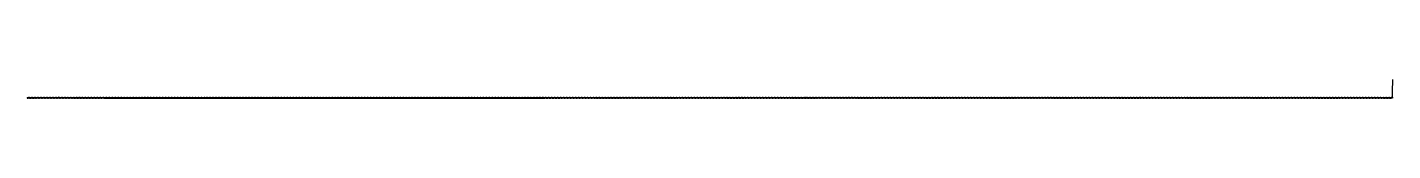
# Model space of a CAD drawing. Extents: x 0 to 5000, y 0 to 68.
import ezdxf

# ---------------------------------------------------------------- set-up
doc = ezdxf.new("R2010")
doc.units = 0
doc.layers.add('VIPRS_G13', color=7, linetype='Continuous')

msp = doc.modelspace()

# ---------------------------------------------------------------- linework, layer by layer
at = {"layer": 'VIPRS_G13'}
msp.add_open_spline([(0, 0), (0.25, 0.5), (0.5, 1), (0.75, 1.5), (1, 2), (1.25, 2.5), (1.5, 3), (1.75, 3.5), (2, 4), (2.25, 4.5), (2.5, 5), (2.75, 0), (3, 0.5), (3.25, 1), (3.5, 1.5), (3.75, 2), (4, 2.5), (4.25, 3), (4.5, 3.5), (4.75, 4), (5, 4.5), (5.25, 5), (5.5, 0), (5.75, 0.5), (6, 1), (6.25, 1.5), (6.5, 2), (6.75, 2.5), (7, 3), (7.25, 3.5), (7.5, 4), (7.75, 4.5), (8, 5), (8.25, 0), (8.5, 0.5), (8.75, 1), (9, 1.5), (9.25, 2), (9.5, 2.5), (9.75, 3), (10, 3.5), (10.25, 4), (10.5, 4.5), (10.75, 5), (11, 0), (11.25, 0.5), (11.5, 1), (11.75, 1.5), (12, 2), (12.25, 2.5), (12.5, 3), (12.75, 3.5), (13, 4), (13.25, 4.5), (13.5, 5), (13.75, 0), (14, 0.5), (14.25, 1), (14.5, 1.5), (14.75, 2), (15, 2.5), (15.25, 3), (15.5, 3.5), (15.75, 4), (16, 4.5), (16.25, 5), (16.5, 0), (16.75, 0.5), (17, 1), (17.25, 1.5), (17.5, 2), (17.75, 2.5), (18, 3), (18.25, 3.5), (18.5, 4), (18.75, 4.5), (19, 5), (19.25, 0), (19.5, 0.5), (19.75, 1), (20, 1.5), (20.25, 2), (20.5, 2.5), (20.75, 3), (21, 3.5), (21.25, 4), (21.5, 4.5), (21.75, 5), (22, 0), (22.25, 0.5), (22.5, 1), (22.75, 1.5), (23, 2), (23.25, 2.5), (23.5, 3), (23.75, 3.5), (24, 4), (24.25, 4.5), (24.5, 5), (24.75, 0), (25, 0.5), (25.25, 1), (25.5, 1.5), (25.75, 2), (26, 2.5), (26.25, 3), (26.5, 3.5), (26.75, 4), (27, 4.5), (27.25, 5), (27.5, 0), (27.75, 0.5), (28, 1), (28.25, 1.5), (28.5, 2), (28.75, 2.5), (29, 3), (29.25, 3.5), (29.5, 4), (29.75, 4.5), (30, 5), (30.25, 0), (30.5, 0.5), (30.75, 1), (31, 1.5), (31.25, 2), (31.5, 2.5), (31.75, 3), (32, 3.5), (32.25, 4), (32.5, 4.5), (32.75, 5), (33, 0), (33.25, 0.5), (33.5, 1), (33.75, 1.5), (34, 2), (34.25, 2.5), (34.5, 3), (34.75, 3.5), (35, 4), (35.25, 4.5), (35.5, 5), (35.75, 0), (36, 0.5), (36.25, 1), (36.5, 1.5), (36.75, 2), (37, 2.5), (37.25, 3), (37.5, 3.5), (37.75, 4), (38, 4.5), (38.25, 5), (38.5, 0), (38.75, 0.5), (39, 1), (39.25, 1.5), (39.5, 2), (39.75, 2.5), (40, 3), (40.25, 3.5), (40.5, 4), (40.75, 4.5), (41, 5), (41.25, 0), (41.5, 0.5), (41.75, 1), (42, 1.5), (42.25, 2), (42.5, 2.5), (42.75, 3), (43, 3.5), (43.25, 4), (43.5, 4.5), (43.75, 5), (44, 0), (44.25, 0.5), (44.5, 1), (44.75, 1.5), (45, 2), (45.25, 2.5), (45.5, 3), (45.75, 3.5), (46, 4), (46.25, 4.5), (46.5, 5), (46.75, 0), (47, 0.5), (47.25, 1), (47.5, 1.5), (47.75, 2), (48, 2.5), (48.25, 3), (48.5, 3.5), (48.75, 4), (49, 4.5), (49.25, 5), (49.5, 0), (49.75, 0.5), (50, 1), (50.25, 1.5), (50.5, 2), (50.75, 2.5), (51, 3), (51.25, 3.5), (51.5, 4), (51.75, 4.5), (52, 5), (52.25, 0), (52.5, 0.5), (52.75, 1), (53, 1.5), (53.25, 2), (53.5, 2.5), (53.75, 3), (54, 3.5), (54.25, 4), (54.5, 4.5), (54.75, 5), (55, 0), (55.25, 0.5), (55.5, 1), (55.75, 1.5), (56, 2), (56.25, 2.5), (56.5, 3), (56.75, 3.5), (57, 4), (57.25, 4.5), (57.5, 5), (57.75, 0), (58, 0.5), (58.25, 1), (58.5, 1.5), (58.75, 2), (59, 2.5), (59.25, 3), (59.5, 3.5), (59.75, 4), (60, 4.5), (60.25, 5), (60.5, 0), (60.75, 0.5), (61, 1), (61.25, 1.5), (61.5, 2), (61.75, 2.5), (62, 3), (62.25, 3.5), (62.5, 4), (62.75, 4.5), (63, 5), (63.25, 0), (63.5, 0.5), (63.75, 1), (64, 1.5), (64.25, 2), (64.5, 2.5), (64.75, 3), (65, 3.5), (65.25, 4), (65.5, 4.5), (65.75, 5), (66, 0), (66.25, 0.5), (66.5, 1), (66.75, 1.5), (67, 2), (67.25, 2.5), (67.5, 3), (67.75, 3.5), (68, 4), (68.25, 4.5), (68.5, 5), (68.75, 0), (69, 0.5), (69.25, 1), (69.5, 1.5), (69.75, 2), (70, 2.5), (70.25, 3), (70.5, 3.5), (70.75, 4), (71, 4.5), (71.25, 5), (71.5, 0), (71.75, 0.5), (72, 1), (72.25, 1.5), (72.5, 2), (72.75, 2.5), (73, 3), (73.25, 3.5), (73.5, 4), (73.75, 4.5), (74, 5), (74.25, 0), (74.5, 0.5), (74.75, 1), (75, 1.5), (75.25, 2), (75.5, 2.5), (75.75, 3), (76, 3.5), (76.25, 4), (76.5, 4.5), (76.75, 5), (77, 0), (77.25, 0.5), (77.5, 1), (77.75, 1.5), (78, 2), (78.25, 2.5), (78.5, 3), (78.75, 3.5), (79, 4), (79.25, 4.5), (79.5, 5), (79.75, 0), (80, 0.5), (80.25, 1), (80.5, 1.5), (80.75, 2), (81, 2.5), (81.25, 3), (81.5, 3.5), (81.75, 4), (82, 4.5), (82.25, 5), (82.5, 0), (82.75, 0.5), (83, 1), (83.25, 1.5), (83.5, 2), (83.75, 2.5), (84, 3), (84.25, 3.5), (84.5, 4), (84.75, 4.5), (85, 5), (85.25, 0), (85.5, 0.5), (85.75, 1), (86, 1.5), (86.25, 2), (86.5, 2.5), (86.75, 3), (87, 3.5), (87.25, 4), (87.5, 4.5), (87.75, 5), (88, 0), (88.25, 0.5), (88.5, 1), (88.75, 1.5), (89, 2), (89.25, 2.5), (89.5, 3), (89.75, 3.5), (90, 4), (90.25, 4.5), (90.5, 5), (90.75, 0), (91, 0.5), (91.25, 1), (91.5, 1.5), (91.75, 2), (92, 2.5), (92.25, 3), (92.5, 3.5), (92.75, 4), (93, 4.5), (93.25, 5), (93.5, 0), (93.75, 0.5), (94, 1), (94.25, 1.5), (94.5, 2), (94.75, 2.5), (95, 3), (95.25, 3.5), (95.5, 4), (95.75, 4.5), (96, 5), (96.25, 0), (96.5, 0.5), (96.75, 1), (97, 1.5), (97.25, 2), (97.5, 2.5), (97.75, 3), (98, 3.5), (98.25, 4), (98.5, 4.5), (98.75, 5), (99, 0), (99.25, 0.5), (99.5, 1), (99.75, 1.5), (100, 2), (100.25, 2.5), (100.5, 3), (100.75, 3.5), (101, 4), (101.25, 4.5), (101.5, 5), (101.75, 0), (102, 0.5), (102.25, 1), (102.5, 1.5), (102.75, 2), (103, 2.5), (103.25, 3), (103.5, 3.5), (103.75, 4), (104, 4.5), (104.25, 5), (104.5, 0), (104.75, 0.5), (105, 1), (105.25, 1.5), (105.5, 2), (105.75, 2.5), (106, 3), (106.25, 3.5), (106.5, 4), (106.75, 4.5), (107, 5), (107.25, 0), (107.5, 0.5), (107.75, 1), (108, 1.5), (108.25, 2), (108.5, 2.5), (108.75, 3), (109, 3.5), (109.25, 4), (109.5, 4.5), (109.75, 5), (110, 0), (110.25, 0.5), (110.5, 1), (110.75, 1.5), (111, 2), (111.25, 2.5), (111.5, 3), (111.75, 3.5), (112, 4), (112.25, 4.5), (112.5, 5), (112.75, 0), (113, 0.5), (113.25, 1), (113.5, 1.5), (113.75, 2), (114, 2.5), (114.25, 3), (114.5, 3.5), (114.75, 4), (115, 4.5), (115.25, 5), (115.5, 0), (115.75, 0.5), (116, 1), (116.25, 1.5), (116.5, 2), (116.75, 2.5), (117, 3), (117.25, 3.5), (117.5, 4), (117.75, 4.5), (118, 5), (118.25, 0), (118.5, 0.5), (118.75, 1), (119, 1.5), (119.25, 2), (119.5, 2.5), (119.75, 3), (120, 3.5), (120.25, 4), (120.5, 4.5), (120.75, 5), (121, 0), (121.25, 0.5), (121.5, 1), (121.75, 1.5), (122, 2), (122.25, 2.5), (122.5, 3), (122.75, 3.5), (123, 4), (123.25, 4.5), (123.5, 5), (123.75, 0), (124, 0.5), (124.25, 1), (124.5, 1.5), (124.75, 2), (125, 2.5), (125.25, 3), (125.5, 3.5), (125.75, 4), (126, 4.5), (126.25, 5), (126.5, 0), (126.75, 0.5), (127, 1), (127.25, 1.5), (127.5, 2), (127.75, 2.5), (128, 3), (128.25, 3.5), (128.5, 4), (128.75, 4.5), (129, 5), (129.25, 0), (129.5, 0.5), (129.75, 1), (130, 1.5), (130.25, 2), (130.5, 2.5), (130.75, 3), (131, 3.5), (131.25, 4), (131.5, 4.5), (131.75, 5), (132, 0), (132.25, 0.5), (132.5, 1), (132.75, 1.5), (133, 2), (133.25, 2.5), (133.5, 3), (133.75, 3.5), (134, 4), (134.25, 4.5), (134.5, 5), (134.75, 0), (135, 0.5), (135.25, 1), (135.5, 1.5), (135.75, 2), (136, 2.5), (136.25, 3), (136.5, 3.5), (136.75, 4), (137, 4.5), (137.25, 5), (137.5, 0), (137.75, 0.5), (138, 1), (138.25, 1.5), (138.5, 2), (138.75, 2.5), (139, 3), (139.25, 3.5), (139.5, 4), (139.75, 4.5), (140, 5), (140.25, 0), (140.5, 0.5), (140.75, 1), (141, 1.5), (141.25, 2), (141.5, 2.5), (141.75, 3), (142, 3.5), (142.25, 4), (142.5, 4.5), (142.75, 5), (143, 0), (143.25, 0.5), (143.5, 1), (143.75, 1.5), (144, 2), (144.25, 2.5), (144.5, 3), (144.75, 3.5), (145, 4), (145.25, 4.5), (145.5, 5), (145.75, 0), (146, 0.5), (146.25, 1), (146.5, 1.5), (146.75, 2), (147, 2.5), (147.25, 3), (147.5, 3.5), (147.75, 4), (148, 4.5), (148.25, 5), (148.5, 0), (148.75, 0.5), (149, 1), (149.25, 1.5), (149.5, 2), (149.75, 2.5), (150, 3), (150.25, 3.5), (150.5, 4), (150.75, 4.5), (151, 5), (151.25, 0), (151.5, 0.5), (151.75, 1), (152, 1.5), (152.25, 2), (152.5, 2.5), (152.75, 3), (153, 3.5), (153.25, 4), (153.5, 4.5), (153.75, 5), (154, 0), (154.25, 0.5), (154.5, 1), (154.75, 1.5), (155, 2), (155.25, 2.5), (155.5, 3), (155.75, 3.5), (156, 4), (156.25, 4.5), (156.5, 5), (156.75, 0), (157, 0.5), (157.25, 1), (157.5, 1.5), (157.75, 2), (158, 2.5), (158.25, 3), (158.5, 3.5), (158.75, 4), (159, 4.5), (159.25, 5), (159.5, 0), (159.75, 0.5), (160, 1), (160.25, 1.5), (160.5, 2), (160.75, 2.5), (161, 3), (161.25, 3.5), (161.5, 4), (161.75, 4.5), (162, 5), (162.25, 0), (162.5, 0.5), (162.75, 1), (163, 1.5), (163.25, 2), (163.5, 2.5), (163.75, 3), (164, 3.5), (164.25, 4), (164.5, 4.5), (164.75, 5), (165, 0), (165.25, 0.5), (165.5, 1), (165.75, 1.5), (166, 2), (166.25, 2.5), (166.5, 3), (166.75, 3.5), (167, 4), (167.25, 4.5), (167.5, 5), (167.75, 0), (168, 0.5), (168.25, 1), (168.5, 1.5), (168.75, 2), (169, 2.5), (169.25, 3), (169.5, 3.5), (169.75, 4), (170, 4.5), (170.25, 5), (170.5, 0), (170.75, 0.5), (171, 1), (171.25, 1.5), (171.5, 2), (171.75, 2.5), (172, 3), (172.25, 3.5), (172.5, 4), (172.75, 4.5), (173, 5), (173.25, 0), (173.5, 0.5), (173.75, 1), (174, 1.5), (174.25, 2), (174.5, 2.5), (174.75, 3), (175, 3.5), (175.25, 4), (175.5, 4.5), (175.75, 5), (176, 0), (176.25, 0.5), (176.5, 1), (176.75, 1.5), (177, 2), (177.25, 2.5), (177.5, 3), (177.75, 3.5), (178, 4), (178.25, 4.5), (178.5, 5), (178.75, 0), (179, 0.5), (179.25, 1), (179.5, 1.5), (179.75, 2), (180, 2.5), (180.25, 3), (180.5, 3.5), (180.75, 4), (181, 4.5), (181.25, 5), (181.5, 0), (181.75, 0.5), (182, 1), (182.25, 1.5), (182.5, 2), (182.75, 2.5), (183, 3), (183.25, 3.5), (183.5, 4), (183.75, 4.5), (184, 5), (184.25, 0), (184.5, 0.5), (184.75, 1), (185, 1.5), (185.25, 2), (185.5, 2.5), (185.75, 3), (186, 3.5), (186.25, 4), (186.5, 4.5), (186.75, 5), (187, 0), (187.25, 0.5), (187.5, 1), (187.75, 1.5), (188, 2), (188.25, 2.5), (188.5, 3), (188.75, 3.5), (189, 4), (189.25, 4.5), (189.5, 5), (189.75, 0), (190, 0.5), (190.25, 1), (190.5, 1.5), (190.75, 2), (191, 2.5), (191.25, 3), (191.5, 3.5), (191.75, 4), (192, 4.5), (192.25, 5), (192.5, 0), (192.75, 0.5), (193, 1), (193.25, 1.5), (193.5, 2), (193.75, 2.5), (194, 3), (194.25, 3.5), (194.5, 4), (194.75, 4.5), (195, 5), (195.25, 0), (195.5, 0.5), (195.75, 1), (196, 1.5), (196.25, 2), (196.5, 2.5), (196.75, 3), (197, 3.5), (197.25, 4), (197.5, 4.5), (197.75, 5), (198, 0), (198.25, 0.5), (198.5, 1), (198.75, 1.5), (199, 2), (199.25, 2.5), (199.5, 3), (199.75, 3.5), (200, 4), (200.25, 4.5), (200.5, 5), (200.75, 0), (201, 0.5), (201.25, 1), (201.5, 1.5), (201.75, 2), (202, 2.5), (202.25, 3), (202.5, 3.5), (202.75, 4), (203, 4.5), (203.25, 5), (203.5, 0), (203.75, 0.5), (204, 1), (204.25, 1.5), (204.5, 2), (204.75, 2.5), (205, 3), (205.25, 3.5), (205.5, 4), (205.75, 4.5), (206, 5), (206.25, 0), (206.5, 0.5), (206.75, 1), (207, 1.5), (207.25, 2), (207.5, 2.5), (207.75, 3), (208, 3.5), (208.25, 4), (208.5, 4.5), (208.75, 5), (209, 0), (209.25, 0.5), (209.5, 1), (209.75, 1.5), (210, 2), (210.25, 2.5), (210.5, 3), (210.75, 3.5), (211, 4), (211.25, 4.5), (211.5, 5), (211.75, 0), (212, 0.5), (212.25, 1), (212.5, 1.5), (212.75, 2), (213, 2.5), (213.25, 3), (213.5, 3.5), (213.75, 4), (214, 4.5), (214.25, 5), (214.5, 0), (214.75, 0.5), (215, 1), (215.25, 1.5), (215.5, 2), (215.75, 2.5), (216, 3), (216.25, 3.5), (216.5, 4), (216.75, 4.5), (217, 5), (217.25, 0), (217.5, 0.5), (217.75, 1), (218, 1.5), (218.25, 2), (218.5, 2.5), (218.75, 3), (219, 3.5), (219.25, 4), (219.5, 4.5), (219.75, 5), (220, 0), (220.25, 0.5), (220.5, 1), (220.75, 1.5), (221, 2), (221.25, 2.5), (221.5, 3), (221.75, 3.5), (222, 4), (222.25, 4.5), (222.5, 5), (222.75, 0), (223, 0.5), (223.25, 1), (223.5, 1.5), (223.75, 2), (224, 2.5), (224.25, 3), (224.5, 3.5), (224.75, 4), (225, 4.5), (225.25, 5), (225.5, 0), (225.75, 0.5), (226, 1), (226.25, 1.5), (226.5, 2), (226.75, 2.5), (227, 3), (227.25, 3.5), (227.5, 4), (227.75, 4.5), (228, 5), (228.25, 0), (228.5, 0.5), (228.75, 1), (229, 1.5), (229.25, 2), (229.5, 2.5), (229.75, 3), (230, 3.5), (230.25, 4), (230.5, 4.5), (230.75, 5), (231, 0), (231.25, 0.5), (231.5, 1), (231.75, 1.5), (232, 2), (232.25, 2.5), (232.5, 3), (232.75, 3.5), (233, 4), (233.25, 4.5), (233.5, 5), (233.75, 0), (234, 0.5), (234.25, 1), (234.5, 1.5), (234.75, 2), (235, 2.5), (235.25, 3), (235.5, 3.5), (235.75, 4), (236, 4.5), (236.25, 5), (236.5, 0), (236.75, 0.5), (237, 1), (237.25, 1.5), (237.5, 2), (237.75, 2.5), (238, 3), (238.25, 3.5), (238.5, 4), (238.75, 4.5), (239, 5), (239.25, 0), (239.5, 0.5), (239.75, 1), (240, 1.5), (240.25, 2), (240.5, 2.5), (240.75, 3), (241, 3.5), (241.25, 4), (241.5, 4.5), (241.75, 5), (242, 0), (242.25, 0.5), (242.5, 1), (242.75, 1.5), (243, 2), (243.25, 2.5), (243.5, 3), (243.75, 3.5), (244, 4), (244.25, 4.5), (244.5, 5), (244.75, 0), (245, 0.5), (245.25, 1), (245.5, 1.5), (245.75, 2), (246, 2.5), (246.25, 3), (246.5, 3.5), (246.75, 4), (247, 4.5), (247.25, 5), (247.5, 0), (247.75, 0.5), (248, 1), (248.25, 1.5), (248.5, 2), (248.75, 2.5), (249, 3), (249.25, 3.5), (249.5, 4), (249.75, 4.5), (250, 5), (250.25, 0), (250.5, 0.5), (250.75, 1), (251, 1.5), (251.25, 2), (251.5, 2.5), (251.75, 3), (252, 3.5), (252.25, 4), (252.5, 4.5), (252.75, 5), (253, 0), (253.25, 0.5), (253.5, 1), (253.75, 1.5), (254, 2), (254.25, 2.5), (254.5, 3), (254.75, 3.5), (255, 4), (255.25, 4.5), (255.5, 5), (255.75, 0), (256, 0.5), (256.25, 1), (256.5, 1.5), (256.75, 2), (257, 2.5), (257.25, 3), (257.5, 3.5), (257.75, 4), (258, 4.5), (258.25, 5), (258.5, 0), (258.75, 0.5), (259, 1), (259.25, 1.5), (259.5, 2), (259.75, 2.5), (260, 3), (260.25, 3.5), (260.5, 4), (260.75, 4.5), (261, 5), (261.25, 0), (261.5, 0.5), (261.75, 1), (262, 1.5), (262.25, 2), (262.5, 2.5), (262.75, 3), (263, 3.5), (263.25, 4), (263.5, 4.5), (263.75, 5), (264, 0), (264.25, 0.5), (264.5, 1), (264.75, 1.5), (265, 2), (265.25, 2.5), (265.5, 3), (265.75, 3.5), (266, 4), (266.25, 4.5), (266.5, 5), (266.75, 0), (267, 0.5), (267.25, 1), (267.5, 1.5), (267.75, 2), (268, 2.5), (268.25, 3), (268.5, 3.5), (268.75, 4), (269, 4.5), (269.25, 5), (269.5, 0), (269.75, 0.5), (270, 1), (270.25, 1.5), (270.5, 2), (270.75, 2.5), (271, 3), (271.25, 3.5), (271.5, 4), (271.75, 4.5), (272, 5), (272.25, 0), (272.5, 0.5), (272.75, 1), (273, 1.5), (273.25, 2), (273.5, 2.5), (273.75, 3), (274, 3.5), (274.25, 4), (274.5, 4.5), (274.75, 5), (275, 0), (275.25, 0.5), (275.5, 1), (275.75, 1.5), (276, 2), (276.25, 2.5), (276.5, 3), (276.75, 3.5), (277, 4), (277.25, 4.5), (277.5, 5), (277.75, 0), (278, 0.5), (278.25, 1), (278.5, 1.5), (278.75, 2), (279, 2.5), (279.25, 3), (279.5, 3.5), (279.75, 4), (280, 4.5), (280.25, 5), (280.5, 0), (280.75, 0.5), (281, 1), (281.25, 1.5), (281.5, 2), (281.75, 2.5), (282, 3), (282.25, 3.5), (282.5, 4), (282.75, 4.5), (283, 5), (283.25, 0), (283.5, 0.5), (283.75, 1), (284, 1.5), (284.25, 2), (284.5, 2.5), (284.75, 3), (285, 3.5), (285.25, 4), (285.5, 4.5), (285.75, 5), (286, 0), (286.25, 0.5), (286.5, 1), (286.75, 1.5), (287, 2), (287.25, 2.5), (287.5, 3), (287.75, 3.5), (288, 4), (288.25, 4.5), (288.5, 5), (288.75, 0), (289, 0.5), (289.25, 1), (289.5, 1.5), (289.75, 2), (290, 2.5), (290.25, 3), (290.5, 3.5), (290.75, 4), (291, 4.5), (291.25, 5), (291.5, 0), (291.75, 0.5), (292, 1), (292.25, 1.5), (292.5, 2), (292.75, 2.5), (293, 3), (293.25, 3.5), (293.5, 4), (293.75, 4.5), (294, 5), (294.25, 0), (294.5, 0.5), (294.75, 1), (295, 1.5), (295.25, 2), (295.5, 2.5), (295.75, 3), (296, 3.5), (296.25, 4), (296.5, 4.5), (296.75, 5), (297, 0), (297.25, 0.5), (297.5, 1), (297.75, 1.5), (298, 2), (298.25, 2.5), (298.5, 3), (298.75, 3.5), (299, 4), (299.25, 4.5), (299.5, 5), (299.75, 0), (300, 0.5), (300.25, 1), (300.5, 1.5), (300.75, 2), (301, 2.5), (301.25, 3), (301.5, 3.5), (301.75, 4), (302, 4.5), (302.25, 5), (302.5, 0), (302.75, 0.5), (303, 1), (303.25, 1.5), (303.5, 2), (303.75, 2.5), (304, 3), (304.25, 3.5), (304.5, 4), (304.75, 4.5), (305, 5), (305.25, 0), (305.5, 0.5), (305.75, 1), (306, 1.5), (306.25, 2), (306.5, 2.5), (306.75, 3), (307, 3.5), (307.25, 4), (307.5, 4.5), (307.75, 5), (308, 0), (308.25, 0.5), (308.5, 1), (308.75, 1.5), (309, 2), (309.25, 2.5), (309.5, 3), (309.75, 3.5), (310, 4), (310.25, 4.5), (310.5, 5), (310.75, 0), (311, 0.5), (311.25, 1), (311.5, 1.5), (311.75, 2), (312, 2.5), (312.25, 3), (312.5, 3.5), (312.75, 4), (313, 4.5), (313.25, 5), (313.5, 0), (313.75, 0.5), (314, 1), (314.25, 1.5), (314.5, 2), (314.75, 2.5), (315, 3), (315.25, 3.5), (315.5, 4), (315.75, 4.5), (316, 5), (316.25, 0), (316.5, 0.5), (316.75, 1), (317, 1.5), (317.25, 2), (317.5, 2.5), (317.75, 3), (318, 3.5), (318.25, 4), (318.5, 4.5), (318.75, 5), (319, 0), (319.25, 0.5), (319.5, 1), (319.75, 1.5), (320, 2), (320.25, 2.5), (320.5, 3), (320.75, 3.5), (321, 4), (321.25, 4.5), (321.5, 5), (321.75, 0), (322, 0.5), (322.25, 1), (322.5, 1.5), (322.75, 2), (323, 2.5), (323.25, 3), (323.5, 3.5), (323.75, 4), (324, 4.5), (324.25, 5), (324.5, 0), (324.75, 0.5), (325, 1), (325.25, 1.5), (325.5, 2), (325.75, 2.5), (326, 3), (326.25, 3.5), (326.5, 4), (326.75, 4.5), (327, 5), (327.25, 0), (327.5, 0.5), (327.75, 1), (328, 1.5), (328.25, 2), (328.5, 2.5), (328.75, 3), (329, 3.5), (329.25, 4), (329.5, 4.5), (329.75, 5), (330, 0), (330.25, 0.5), (330.5, 1), (330.75, 1.5), (331, 2), (331.25, 2.5), (331.5, 3), (331.75, 3.5), (332, 4), (332.25, 4.5), (332.5, 5), (332.75, 0), (333, 0.5), (333.25, 1), (333.5, 1.5), (333.75, 2), (334, 2.5), (334.25, 3), (334.5, 3.5), (334.75, 4), (335, 4.5), (335.25, 5), (335.5, 0), (335.75, 0.5), (336, 1), (336.25, 1.5), (336.5, 2), (336.75, 2.5), (337, 3), (337.25, 3.5), (337.5, 4), (337.75, 4.5), (338, 5), (338.25, 0), (338.5, 0.5), (338.75, 1), (339, 1.5), (339.25, 2), (339.5, 2.5), (339.75, 3), (340, 3.5), (340.25, 4), (340.5, 4.5), (340.75, 5), (341, 0), (341.25, 0.5), (341.5, 1), (341.75, 1.5), (342, 2), (342.25, 2.5), (342.5, 3), (342.75, 3.5), (343, 4), (343.25, 4.5), (343.5, 5), (343.75, 0), (344, 0.5), (344.25, 1), (344.5, 1.5), (344.75, 2), (345, 2.5), (345.25, 3), (345.5, 3.5), (345.75, 4), (346, 4.5), (346.25, 5), (346.5, 0), (346.75, 0.5), (347, 1), (347.25, 1.5), (347.5, 2), (347.75, 2.5), (348, 3), (348.25, 3.5), (348.5, 4), (348.75, 4.5), (349, 5), (349.25, 0), (349.5, 0.5), (349.75, 1), (350, 1.5), (350.25, 2), (350.5, 2.5), (350.75, 3), (351, 3.5), (351.25, 4), (351.5, 4.5), (351.75, 5), (352, 0), (352.25, 0.5), (352.5, 1), (352.75, 1.5), (353, 2), (353.25, 2.5), (353.5, 3), (353.75, 3.5), (354, 4), (354.25, 4.5), (354.5, 5), (354.75, 0), (355, 0.5), (355.25, 1), (355.5, 1.5), (355.75, 2), (356, 2.5), (356.25, 3), (356.5, 3.5), (356.75, 4), (357, 4.5), (357.25, 5), (357.5, 0), (357.75, 0.5), (358, 1), (358.25, 1.5), (358.5, 2), (358.75, 2.5), (359, 3), (359.25, 3.5), (359.5, 4), (359.75, 4.5), (360, 5), (360.25, 0), (360.5, 0.5), (360.75, 1), (361, 1.5), (361.25, 2), (361.5, 2.5), (361.75, 3), (362, 3.5), (362.25, 4), (362.5, 4.5), (362.75, 5), (363, 0), (363.25, 0.5), (363.5, 1), (363.75, 1.5), (364, 2), (364.25, 2.5), (364.5, 3), (364.75, 3.5), (365, 4), (365.25, 4.5), (365.5, 5), (365.75, 0), (366, 0.5), (366.25, 1), (366.5, 1.5), (366.75, 2), (367, 2.5), (367.25, 3), (367.5, 3.5), (367.75, 4), (368, 4.5), (368.25, 5), (368.5, 0), (368.75, 0.5), (369, 1), (369.25, 1.5), (369.5, 2), (369.75, 2.5), (370, 3), (370.25, 3.5), (370.5, 4), (370.75, 4.5), (371, 5), (371.25, 0), (371.5, 0.5), (371.75, 1), (372, 1.5), (372.25, 2), (372.5, 2.5), (372.75, 3), (373, 3.5), (373.25, 4), (373.5, 4.5), (373.75, 5), (374, 0), (374.25, 0.5), (374.5, 1), (374.75, 1.5), (375, 2), (375.25, 2.5), (375.5, 3), (375.75, 3.5), (376, 4), (376.25, 4.5), (376.5, 5), (376.75, 0), (377, 0.5), (377.25, 1), (377.5, 1.5), (377.75, 2), (378, 2.5), (378.25, 3), (378.5, 3.5), (378.75, 4), (379, 4.5), (379.25, 5), (379.5, 0), (379.75, 0.5), (380, 1), (380.25, 1.5), (380.5, 2), (380.75, 2.5), (381, 3), (381.25, 3.5), (381.5, 4), (381.75, 4.5), (382, 5), (382.25, 0), (382.5, 0.5), (382.75, 1), (383, 1.5), (383.25, 2), (383.5, 2.5), (383.75, 3), (384, 3.5), (384.25, 4), (384.5, 4.5), (384.75, 5), (385, 0), (385.25, 0.5), (385.5, 1), (385.75, 1.5), (386, 2), (386.25, 2.5), (386.5, 3), (386.75, 3.5), (387, 4), (387.25, 4.5), (387.5, 5), (387.75, 0), (388, 0.5), (388.25, 1), (388.5, 1.5), (388.75, 2), (389, 2.5), (389.25, 3), (389.5, 3.5), (389.75, 4), (390, 4.5), (390.25, 5), (390.5, 0), (390.75, 0.5), (391, 1), (391.25, 1.5), (391.5, 2), (391.75, 2.5), (392, 3), (392.25, 3.5), (392.5, 4), (392.75, 4.5), (393, 5), (393.25, 0), (393.5, 0.5), (393.75, 1), (394, 1.5), (394.25, 2), (394.5, 2.5), (394.75, 3), (395, 3.5), (395.25, 4), (395.5, 4.5), (395.75, 5), (396, 0), (396.25, 0.5), (396.5, 1), (396.75, 1.5), (397, 2), (397.25, 2.5), (397.5, 3), (397.75, 3.5), (398, 4), (398.25, 4.5), (398.5, 5), (398.75, 0), (399, 0.5), (399.25, 1), (399.5, 1.5), (399.75, 2), (400, 2.5), (400.25, 3), (400.5, 3.5), (400.75, 4), (401, 4.5), (401.25, 5), (401.5, 0), (401.75, 0.5), (402, 1), (402.25, 1.5), (402.5, 2), (402.75, 2.5), (403, 3), (403.25, 3.5), (403.5, 4), (403.75, 4.5), (404, 5), (404.25, 0), (404.5, 0.5), (404.75, 1), (405, 1.5), (405.25, 2), (405.5, 2.5), (405.75, 3), (406, 3.5), (406.25, 4), (406.5, 4.5), (406.75, 5), (407, 0), (407.25, 0.5), (407.5, 1), (407.75, 1.5), (408, 2), (408.25, 2.5), (408.5, 3), (408.75, 3.5), (409, 4), (409.25, 4.5), (409.5, 5), (409.75, 0), (410, 0.5), (410.25, 1), (410.5, 1.5), (410.75, 2), (411, 2.5), (411.25, 3), (411.5, 3.5), (411.75, 4), (412, 4.5), (412.25, 5), (412.5, 0), (412.75, 0.5), (413, 1), (413.25, 1.5), (413.5, 2), (413.75, 2.5), (414, 3), (414.25, 3.5), (414.5, 4), (414.75, 4.5), (415, 5), (415.25, 0), (415.5, 0.5), (415.75, 1), (416, 1.5), (416.25, 2), (416.5, 2.5), (416.75, 3), (417, 3.5), (417.25, 4), (417.5, 4.5), (417.75, 5), (418, 0), (418.25, 0.5), (418.5, 1), (418.75, 1.5), (419, 2), (419.25, 2.5), (419.5, 3), (419.75, 3.5), (420, 4), (420.25, 4.5), (420.5, 5), (420.75, 0), (421, 0.5), (421.25, 1), (421.5, 1.5), (421.75, 2), (422, 2.5), (422.25, 3), (422.5, 3.5), (422.75, 4), (423, 4.5), (423.25, 5), (423.5, 0), (423.75, 0.5), (424, 1), (424.25, 1.5), (424.5, 2), (424.75, 2.5), (425, 3), (425.25, 3.5), (425.5, 4), (425.75, 4.5), (426, 5), (426.25, 0), (426.5, 0.5), (426.75, 1), (427, 1.5), (427.25, 2), (427.5, 2.5), (427.75, 3), (428, 3.5), (428.25, 4), (428.5, 4.5), (428.75, 5), (429, 0), (429.25, 0.5), (429.5, 1), (429.75, 1.5), (430, 2), (430.25, 2.5), (430.5, 3), (430.75, 3.5), (431, 4), (431.25, 4.5), (431.5, 5), (431.75, 0), (432, 0.5), (432.25, 1), (432.5, 1.5), (432.75, 2), (433, 2.5), (433.25, 3), (433.5, 3.5), (433.75, 4), (434, 4.5), (434.25, 5), (434.5, 0), (434.75, 0.5), (435, 1), (435.25, 1.5), (435.5, 2), (435.75, 2.5), (436, 3), (436.25, 3.5), (436.5, 4), (436.75, 4.5), (437, 5), (437.25, 0), (437.5, 0.5), (437.75, 1), (438, 1.5), (438.25, 2), (438.5, 2.5), (438.75, 3), (439, 3.5), (439.25, 4), (439.5, 4.5), (439.75, 5), (440, 0), (440.25, 0.5), (440.5, 1), (440.75, 1.5), (441, 2), (441.25, 2.5), (441.5, 3), (441.75, 3.5), (442, 4), (442.25, 4.5), (442.5, 5), (442.75, 0), (443, 0.5), (443.25, 1), (443.5, 1.5), (443.75, 2), (444, 2.5), (444.25, 3), (444.5, 3.5), (444.75, 4), (445, 4.5), (445.25, 5), (445.5, 0), (445.75, 0.5), (446, 1), (446.25, 1.5), (446.5, 2), (446.75, 2.5), (447, 3), (447.25, 3.5), (447.5, 4), (447.75, 4.5), (448, 5), (448.25, 0), (448.5, 0.5), (448.75, 1), (449, 1.5), (449.25, 2), (449.5, 2.5), (449.75, 3), (450, 3.5), (450.25, 4), (450.5, 4.5), (450.75, 5), (451, 0), (451.25, 0.5), (451.5, 1), (451.75, 1.5), (452, 2), (452.25, 2.5), (452.5, 3), (452.75, 3.5), (453, 4), (453.25, 4.5), (453.5, 5), (453.75, 0), (454, 0.5), (454.25, 1), (454.5, 1.5), (454.75, 2), (455, 2.5), (455.25, 3), (455.5, 3.5), (455.75, 4), (456, 4.5), (456.25, 5), (456.5, 0), (456.75, 0.5), (457, 1), (457.25, 1.5), (457.5, 2), (457.75, 2.5), (458, 3), (458.25, 3.5), (458.5, 4), (458.75, 4.5), (459, 5), (459.25, 0), (459.5, 0.5), (459.75, 1), (460, 1.5), (460.25, 2), (460.5, 2.5), (460.75, 3), (461, 3.5), (461.25, 4), (461.5, 4.5), (461.75, 5), (462, 0), (462.25, 0.5), (462.5, 1), (462.75, 1.5), (463, 2), (463.25, 2.5), (463.5, 3), (463.75, 3.5), (464, 4), (464.25, 4.5), (464.5, 5), (464.75, 0), (465, 0.5), (465.25, 1), (465.5, 1.5), (465.75, 2), (466, 2.5), (466.25, 3), (466.5, 3.5), (466.75, 4), (467, 4.5), (467.25, 5), (467.5, 0), (467.75, 0.5), (468, 1), (468.25, 1.5), (468.5, 2), (468.75, 2.5), (469, 3), (469.25, 3.5), (469.5, 4), (469.75, 4.5), (470, 5), (470.25, 0), (470.5, 0.5), (470.75, 1), (471, 1.5), (471.25, 2), (471.5, 2.5), (471.75, 3), (472, 3.5), (472.25, 4), (472.5, 4.5), (472.75, 5), (473, 0), (473.25, 0.5), (473.5, 1), (473.75, 1.5), (474, 2), (474.25, 2.5), (474.5, 3), (474.75, 3.5), (475, 4), (475.25, 4.5), (475.5, 5), (475.75, 0), (476, 0.5), (476.25, 1), (476.5, 1.5), (476.75, 2), (477, 2.5), (477.25, 3), (477.5, 3.5), (477.75, 4), (478, 4.5), (478.25, 5), (478.5, 0), (478.75, 0.5), (479, 1), (479.25, 1.5), (479.5, 2), (479.75, 2.5), (480, 3), (480.25, 3.5), (480.5, 4), (480.75, 4.5), (481, 5), (481.25, 0), (481.5, 0.5), (481.75, 1), (482, 1.5), (482.25, 2), (482.5, 2.5), (482.75, 3), (483, 3.5), (483.25, 4), (483.5, 4.5), (483.75, 5), (484, 0), (484.25, 0.5), (484.5, 1), (484.75, 1.5), (485, 2), (485.25, 2.5), (485.5, 3), (485.75, 3.5), (486, 4), (486.25, 4.5), (486.5, 5), (486.75, 0), (487, 0.5), (487.25, 1), (487.5, 1.5), (487.75, 2), (488, 2.5), (488.25, 3), (488.5, 3.5), (488.75, 4), (489, 4.5), (489.25, 5), (489.5, 0), (489.75, 0.5), (490, 1), (490.25, 1.5), (490.5, 2), (490.75, 2.5), (491, 3), (491.25, 3.5), (491.5, 4), (491.75, 4.5), (492, 5), (492.25, 0), (492.5, 0.5), (492.75, 1), (493, 1.5), (493.25, 2), (493.5, 2.5), (493.75, 3), (494, 3.5), (494.25, 4), (494.5, 4.5), (494.75, 5), (495, 0), (495.25, 0.5), (495.5, 1), (495.75, 1.5), (496, 2), (496.25, 2.5), (496.5, 3), (496.75, 3.5), (497, 4), (497.25, 4.5), (497.5, 5), (497.75, 0), (498, 0.5), (498.25, 1), (498.5, 1.5), (498.75, 2), (499, 2.5), (499.25, 3), (499.5, 3.5), (499.75, 4), (500, 4.5), (500.25, 5), (500.5, 0), (500.75, 0.5), (501, 1), (501.25, 1.5), (501.5, 2), (501.75, 2.5), (502, 3), (502.25, 3.5), (502.5, 4), (502.75, 4.5), (503, 5), (503.25, 0), (503.5, 0.5), (503.75, 1), (504, 1.5), (504.25, 2), (504.5, 2.5), (504.75, 3), (505, 3.5), (505.25, 4), (505.5, 4.5), (505.75, 5), (506, 0), (506.25, 0.5), (506.5, 1), (506.75, 1.5), (507, 2), (507.25, 2.5), (507.5, 3), (507.75, 3.5), (508, 4), (508.25, 4.5), (508.5, 5), (508.75, 0), (509, 0.5), (509.25, 1), (509.5, 1.5), (509.75, 2), (510, 2.5), (510.25, 3), (510.5, 3.5), (510.75, 4), (511, 4.5), (511.25, 5), (511.5, 0), (511.75, 0.5), (512, 1), (512.25, 1.5), (512.5, 2), (512.75, 2.5), (513, 3), (513.25, 3.5), (513.5, 4), (513.75, 4.5), (514, 5), (514.25, 0), (514.5, 0.5), (514.75, 1), (515, 1.5), (515.25, 2), (515.5, 2.5), (515.75, 3), (516, 3.5), (516.25, 4), (516.5, 4.5), (516.75, 5), (517, 0), (517.25, 0.5), (517.5, 1), (517.75, 1.5), (518, 2), (518.25, 2.5), (518.5, 3), (518.75, 3.5), (519, 4), (519.25, 4.5), (519.5, 5), (519.75, 0), (520, 0.5), (520.25, 1), (520.5, 1.5), (520.75, 2), (521, 2.5), (521.25, 3), (521.5, 3.5), (521.75, 4), (522, 4.5), (522.25, 5), (522.5, 0), (522.75, 0.5), (523, 1), (523.25, 1.5), (523.5, 2), (523.75, 2.5), (524, 3), (524.25, 3.5), (524.5, 4), (524.75, 4.5), (525, 5), (525.25, 0), (525.5, 0.5), (525.75, 1), (526, 1.5), (526.25, 2), (526.5, 2.5), (526.75, 3), (527, 3.5), (527.25, 4), (527.5, 4.5), (527.75, 5), (528, 0), (528.25, 0.5), (528.5, 1), (528.75, 1.5), (529, 2), (529.25, 2.5), (529.5, 3), (529.75, 3.5), (530, 4), (530.25, 4.5), (530.5, 5), (530.75, 0), (531, 0.5), (531.25, 1), (531.5, 1.5), (531.75, 2), (532, 2.5), (532.25, 3), (532.5, 3.5), (532.75, 4), (533, 4.5), (533.25, 5), (533.5, 0), (533.75, 0.5), (534, 1), (534.25, 1.5), (534.5, 2), (534.75, 2.5), (535, 3), (535.25, 3.5), (535.5, 4), (535.75, 4.5), (536, 5), (536.25, 0), (536.5, 0.5), (536.75, 1), (537, 1.5), (537.25, 2), (537.5, 2.5), (537.75, 3), (538, 3.5), (538.25, 4), (538.5, 4.5), (538.75, 5), (539, 0), (539.25, 0.5), (539.5, 1), (539.75, 1.5), (540, 2), (540.25, 2.5), (540.5, 3), (540.75, 3.5), (541, 4), (541.25, 4.5), (541.5, 5), (541.75, 0), (542, 0.5), (542.25, 1), (542.5, 1.5), (542.75, 2), (543, 2.5), (543.25, 3), (543.5, 3.5), (543.75, 4), (544, 4.5), (544.25, 5), (544.5, 0), (544.75, 0.5), (545, 1), (545.25, 1.5), (545.5, 2), (545.75, 2.5), (546, 3), (546.25, 3.5), (546.5, 4), (546.75, 4.5), (547, 5), (547.25, 0), (547.5, 0.5), (547.75, 1), (548, 1.5), (548.25, 2), (548.5, 2.5), (548.75, 3), (549, 3.5), (549.25, 4), (549.5, 4.5), (549.75, 5), (550, 0), (550.25, 0.5), (550.5, 1), (550.75, 1.5), (551, 2), (551.25, 2.5), (551.5, 3), (551.75, 3.5), (552, 4), (552.25, 4.5), (552.5, 5), (552.75, 0), (553, 0.5), (553.25, 1), (553.5, 1.5), (553.75, 2), (554, 2.5), (554.25, 3), (554.5, 3.5), (554.75, 4), (555, 4.5), (555.25, 5), (555.5, 0), (555.75, 0.5), (556, 1), (556.25, 1.5), (556.5, 2), (556.75, 2.5), (557, 3), (557.25, 3.5), (557.5, 4), (557.75, 4.5), (558, 5), (558.25, 0), (558.5, 0.5), (558.75, 1), (559, 1.5), (559.25, 2), (559.5, 2.5), (559.75, 3), (560, 3.5), (560.25, 4), (560.5, 4.5), (560.75, 5), (561, 0), (561.25, 0.5), (561.5, 1), (561.75, 1.5), (562, 2), (562.25, 2.5), (562.5, 3), (562.75, 3.5), (563, 4), (563.25, 4.5), (563.5, 5), (563.75, 0), (564, 0.5), (564.25, 1), (564.5, 1.5), (564.75, 2), (565, 2.5), (565.25, 3), (565.5, 3.5), (565.75, 4), (566, 4.5), (566.25, 5), (566.5, 0), (566.75, 0.5), (567, 1), (567.25, 1.5), (567.5, 2), (567.75, 2.5), (568, 3), (568.25, 3.5), (568.5, 4), (568.75, 4.5), (569, 5), (569.25, 0), (569.5, 0.5), (569.75, 1), (570, 1.5), (570.25, 2), (570.5, 2.5), (570.75, 3), (571, 3.5), (571.25, 4), (571.5, 4.5), (571.75, 5), (572, 0), (572.25, 0.5), (572.5, 1), (572.75, 1.5), (573, 2), (573.25, 2.5), (573.5, 3), (573.75, 3.5), (574, 4), (574.25, 4.5), (574.5, 5), (574.75, 0), (575, 0.5), (575.25, 1), (575.5, 1.5), (575.75, 2), (576, 2.5), (576.25, 3), (576.5, 3.5), (576.75, 4), (577, 4.5), (577.25, 5), (577.5, 0), (577.75, 0.5), (578, 1), (578.25, 1.5), (578.5, 2), (578.75, 2.5), (579, 3), (579.25, 3.5), (579.5, 4), (579.75, 4.5), (580, 5), (580.25, 0), (580.5, 0.5), (580.75, 1), (581, 1.5), (581.25, 2), (581.5, 2.5), (581.75, 3), (582, 3.5), (582.25, 4), (582.5, 4.5), (582.75, 5), (583, 0), (583.25, 0.5), (583.5, 1), (583.75, 1.5), (584, 2), (584.25, 2.5), (584.5, 3), (584.75, 3.5), (585, 4), (585.25, 4.5), (585.5, 5), (585.75, 0), (586, 0.5), (586.25, 1), (586.5, 1.5), (586.75, 2), (587, 2.5), (587.25, 3), (587.5, 3.5), (587.75, 4), (588, 4.5), (588.25, 5), (588.5, 0), (588.75, 0.5), (589, 1), (589.25, 1.5), (589.5, 2), (589.75, 2.5), (590, 3), (590.25, 3.5), (590.5, 4), (590.75, 4.5), (591, 5), (591.25, 0), (591.5, 0.5), (591.75, 1), (592, 1.5), (592.25, 2), (592.5, 2.5), (592.75, 3), (593, 3.5), (593.25, 4), (593.5, 4.5), (593.75, 5), (594, 0), (594.25, 0.5), (594.5, 1), (594.75, 1.5), (595, 2), (595.25, 2.5), (595.5, 3), (595.75, 3.5), (596, 4), (596.25, 4.5), (596.5, 5), (596.75, 0), (597, 0.5), (597.25, 1), (597.5, 1.5), (597.75, 2), (598, 2.5), (598.25, 3), (598.5, 3.5), (598.75, 4), (599, 4.5), (599.25, 5), (599.5, 0), (599.75, 0.5), (600, 1), (600.25, 1.5), (600.5, 2), (600.75, 2.5), (601, 3), (601.25, 3.5), (601.5, 4), (601.75, 4.5), (602, 5), (602.25, 0), (602.5, 0.5), (602.75, 1), (603, 1.5), (603.25, 2), (603.5, 2.5), (603.75, 3), (604, 3.5), (604.25, 4), (604.5, 4.5), (604.75, 5), (605, 0), (605.25, 0.5), (605.5, 1), (605.75, 1.5), (606, 2), (606.25, 2.5), (606.5, 3), (606.75, 3.5), (607, 4), (607.25, 4.5), (607.5, 5), (607.75, 0), (608, 0.5), (608.25, 1), (608.5, 1.5), (608.75, 2), (609, 2.5), (609.25, 3), (609.5, 3.5), (609.75, 4), (610, 4.5), (610.25, 5), (610.5, 0), (610.75, 0.5), (611, 1), (611.25, 1.5), (611.5, 2), (611.75, 2.5), (612, 3), (612.25, 3.5), (612.5, 4), (612.75, 4.5), (613, 5), (613.25, 0), (613.5, 0.5), (613.75, 1), (614, 1.5), (614.25, 2), (614.5, 2.5), (614.75, 3), (615, 3.5), (615.25, 4), (615.5, 4.5), (615.75, 5), (616, 0), (616.25, 0.5), (616.5, 1), (616.75, 1.5), (617, 2), (617.25, 2.5), (617.5, 3), (617.75, 3.5), (618, 4), (618.25, 4.5), (618.5, 5), (618.75, 0), (619, 0.5), (619.25, 1), (619.5, 1.5), (619.75, 2), (620, 2.5), (620.25, 3), (620.5, 3.5), (620.75, 4), (621, 4.5), (621.25, 5), (621.5, 0), (621.75, 0.5), (622, 1), (622.25, 1.5), (622.5, 2), (622.75, 2.5), (623, 3), (623.25, 3.5), (623.5, 4), (623.75, 4.5), (624, 5), (624.25, 0), (624.5, 0.5), (624.75, 1), (625, 1.5), (625.25, 2), (625.5, 2.5), (625.75, 3), (626, 3.5), (626.25, 4), (626.5, 4.5), (626.75, 5), (627, 0), (627.25, 0.5), (627.5, 1), (627.75, 1.5), (628, 2), (628.25, 2.5), (628.5, 3), (628.75, 3.5), (629, 4), (629.25, 4.5), (629.5, 5), (629.75, 0), (630, 0.5), (630.25, 1), (630.5, 1.5), (630.75, 2), (631, 2.5), (631.25, 3), (631.5, 3.5), (631.75, 4), (632, 4.5), (632.25, 5), (632.5, 0), (632.75, 0.5), (633, 1), (633.25, 1.5), (633.5, 2), (633.75, 2.5), (634, 3), (634.25, 3.5), (634.5, 4), (634.75, 4.5), (635, 5), (635.25, 0), (635.5, 0.5), (635.75, 1), (636, 1.5), (636.25, 2), (636.5, 2.5), (636.75, 3), (637, 3.5), (637.25, 4), (637.5, 4.5), (637.75, 5), (638, 0), (638.25, 0.5), (638.5, 1), (638.75, 1.5), (639, 2), (639.25, 2.5), (639.5, 3), (639.75, 3.5), (640, 4), (640.25, 4.5), (640.5, 5), (640.75, 0), (641, 0.5), (641.25, 1), (641.5, 1.5), (641.75, 2), (642, 2.5), (642.25, 3), (642.5, 3.5), (642.75, 4), (643, 4.5), (643.25, 5), (643.5, 0), (643.75, 0.5), (644, 1), (644.25, 1.5), (644.5, 2), (644.75, 2.5), (645, 3), (645.25, 3.5), (645.5, 4), (645.75, 4.5), (646, 5), (646.25, 0), (646.5, 0.5), (646.75, 1), (647, 1.5), (647.25, 2), (647.5, 2.5), (647.75, 3), (648, 3.5), (648.25, 4), (648.5, 4.5), (648.75, 5), (649, 0), (649.25, 0.5), (649.5, 1), (649.75, 1.5), (650, 2), (650.25, 2.5), (650.5, 3), (650.75, 3.5), (651, 4), (651.25, 4.5), (651.5, 5), (651.75, 0), (652, 0.5), (652.25, 1), (652.5, 1.5), (652.75, 2), (653, 2.5), (653.25, 3), (653.5, 3.5), (653.75, 4), (654, 4.5), (654.25, 5), (654.5, 0), (654.75, 0.5), (655, 1), (655.25, 1.5), (655.5, 2), (655.75, 2.5), (656, 3), (656.25, 3.5), (656.5, 4), (656.75, 4.5), (657, 5), (657.25, 0), (657.5, 0.5), (657.75, 1), (658, 1.5), (658.25, 2), (658.5, 2.5), (658.75, 3), (659, 3.5), (659.25, 4), (659.5, 4.5), (659.75, 5), (660, 0), (660.25, 0.5), (660.5, 1), (660.75, 1.5), (661, 2), (661.25, 2.5), (661.5, 3), (661.75, 3.5), (662, 4), (662.25, 4.5), (662.5, 5), (662.75, 0), (663, 0.5), (663.25, 1), (663.5, 1.5), (663.75, 2), (664, 2.5), (664.25, 3), (664.5, 3.5), (664.75, 4), (665, 4.5), (665.25, 5), (665.5, 0), (665.75, 0.5), (666, 1), (666.25, 1.5), (666.5, 2), (666.75, 2.5), (667, 3), (667.25, 3.5), (667.5, 4), (667.75, 4.5), (668, 5), (668.25, 0), (668.5, 0.5), (668.75, 1), (669, 1.5), (669.25, 2), (669.5, 2.5), (669.75, 3), (670, 3.5), (670.25, 4), (670.5, 4.5), (670.75, 5), (671, 0), (671.25, 0.5), (671.5, 1), (671.75, 1.5), (672, 2), (672.25, 2.5), (672.5, 3), (672.75, 3.5), (673, 4), (673.25, 4.5), (673.5, 5), (673.75, 0), (674, 0.5), (674.25, 1), (674.5, 1.5), (674.75, 2), (675, 2.5), (675.25, 3), (675.5, 3.5), (675.75, 4), (676, 4.5), (676.25, 5), (676.5, 0), (676.75, 0.5), (677, 1), (677.25, 1.5), (677.5, 2), (677.75, 2.5), (678, 3), (678.25, 3.5), (678.5, 4), (678.75, 4.5), (679, 5), (679.25, 0), (679.5, 0.5), (679.75, 1), (680, 1.5), (680.25, 2), (680.5, 2.5), (680.75, 3), (681, 3.5), (681.25, 4), (681.5, 4.5), (681.75, 5), (682, 0), (682.25, 0.5), (682.5, 1), (682.75, 1.5), (683, 2), (683.25, 2.5), (683.5, 3), (683.75, 3.5), (684, 4), (684.25, 4.5), (684.5, 5), (684.75, 0), (685, 0.5), (685.25, 1), (685.5, 1.5), (685.75, 2), (686, 2.5), (686.25, 3), (686.5, 3.5), (686.75, 4), (687, 4.5), (687.25, 5), (687.5, 0), (687.75, 0.5), (688, 1), (688.25, 1.5), (688.5, 2), (688.75, 2.5), (689, 3), (689.25, 3.5), (689.5, 4), (689.75, 4.5), (690, 5), (690.25, 0), (690.5, 0.5), (690.75, 1), (691, 1.5), (691.25, 2), (691.5, 2.5), (691.75, 3), (692, 3.5), (692.25, 4), (692.5, 4.5), (692.75, 5), (693, 0), (693.25, 0.5), (693.5, 1), (693.75, 1.5), (694, 2), (694.25, 2.5), (694.5, 3), (694.75, 3.5), (695, 4), (695.25, 4.5), (695.5, 5), (695.75, 0), (696, 0.5), (696.25, 1), (696.5, 1.5), (696.75, 2), (697, 2.5), (697.25, 3), (697.5, 3.5), (697.75, 4), (698, 4.5), (698.25, 5), (698.5, 0), (698.75, 0.5), (699, 1), (699.25, 1.5), (699.5, 2), (699.75, 2.5), (700, 3), (700.25, 3.5), (700.5, 4), (700.75, 4.5), (701, 5), (701.25, 0), (701.5, 0.5), (701.75, 1), (702, 1.5), (702.25, 2), (702.5, 2.5), (702.75, 3), (703, 3.5), (703.25, 4), (703.5, 4.5), (703.75, 5), (704, 0), (704.25, 0.5), (704.5, 1), (704.75, 1.5), (705, 2), (705.25, 2.5), (705.5, 3), (705.75, 3.5), (706, 4), (706.25, 4.5), (706.5, 5), (706.75, 0), (707, 0.5), (707.25, 1), (707.5, 1.5), (707.75, 2), (708, 2.5), (708.25, 3), (708.5, 3.5), (708.75, 4), (709, 4.5), (709.25, 5), (709.5, 0), (709.75, 0.5), (710, 1), (710.25, 1.5), (710.5, 2), (710.75, 2.5), (711, 3), (711.25, 3.5), (711.5, 4), (711.75, 4.5), (712, 5), (712.25, 0), (712.5, 0.5), (712.75, 1), (713, 1.5), (713.25, 2), (713.5, 2.5), (713.75, 3), (714, 3.5), (714.25, 4), (714.5, 4.5), (714.75, 5), (715, 0), (715.25, 0.5), (715.5, 1), (715.75, 1.5), (716, 2), (716.25, 2.5), (716.5, 3), (716.75, 3.5), (717, 4), (717.25, 4.5), (717.5, 5), (717.75, 0), (718, 0.5), (718.25, 1), (718.5, 1.5), (718.75, 2), (719, 2.5), (719.25, 3), (719.5, 3.5), (719.75, 4), (720, 4.5), (720.25, 5), (720.5, 0), (720.75, 0.5), (721, 1), (721.25, 1.5), (721.5, 2), (721.75, 2.5), (722, 3), (722.25, 3.5), (722.5, 4), (722.75, 4.5), (723, 5), (723.25, 0), (723.5, 0.5), (723.75, 1), (724, 1.5), (724.25, 2), (724.5, 2.5), (724.75, 3), (725, 3.5), (725.25, 4), (725.5, 4.5), (725.75, 5), (726, 0), (726.25, 0.5), (726.5, 1), (726.75, 1.5), (727, 2), (727.25, 2.5), (727.5, 3), (727.75, 3.5), (728, 4), (728.25, 4.5), (728.5, 5), (728.75, 0), (729, 0.5), (729.25, 1), (729.5, 1.5), (729.75, 2), (730, 2.5), (730.25, 3), (730.5, 3.5), (730.75, 4), (731, 4.5), (731.25, 5), (731.5, 0), (731.75, 0.5), (732, 1), (732.25, 1.5), (732.5, 2), (732.75, 2.5), (733, 3), (733.25, 3.5), (733.5, 4), (733.75, 4.5), (734, 5), (734.25, 0), (734.5, 0.5), (734.75, 1), (735, 1.5), (735.25, 2), (735.5, 2.5), (735.75, 3), (736, 3.5), (736.25, 4), (736.5, 4.5), (736.75, 5), (737, 0), (737.25, 0.5), (737.5, 1), (737.75, 1.5), (738, 2), (738.25, 2.5), (738.5, 3), (738.75, 3.5), (739, 4), (739.25, 4.5), (739.5, 5), (739.75, 0), (740, 0.5), (740.25, 1), (740.5, 1.5), (740.75, 2), (741, 2.5), (741.25, 3), (741.5, 3.5), (741.75, 4), (742, 4.5), (742.25, 5), (742.5, 0), (742.75, 0.5), (743, 1), (743.25, 1.5), (743.5, 2), (743.75, 2.5), (744, 3), (744.25, 3.5), (744.5, 4), (744.75, 4.5), (745, 5), (745.25, 0), (745.5, 0.5), (745.75, 1), (746, 1.5), (746.25, 2), (746.5, 2.5), (746.75, 3), (747, 3.5), (747.25, 4), (747.5, 4.5), (747.75, 5), (748, 0), (748.25, 0.5), (748.5, 1), (748.75, 1.5), (749, 2), (749.25, 2.5), (749.5, 3), (749.75, 3.5), (750, 4), (750.25, 4.5), (750.5, 5), (750.75, 0), (751, 0.5), (751.25, 1), (751.5, 1.5), (751.75, 2), (752, 2.5), (752.25, 3), (752.5, 3.5), (752.75, 4), (753, 4.5), (753.25, 5), (753.5, 0), (753.75, 0.5), (754, 1), (754.25, 1.5), (754.5, 2), (754.75, 2.5), (755, 3), (755.25, 3.5), (755.5, 4), (755.75, 4.5), (756, 5), (756.25, 0), (756.5, 0.5), (756.75, 1), (757, 1.5), (757.25, 2), (757.5, 2.5), (757.75, 3), (758, 3.5), (758.25, 4), (758.5, 4.5), (758.75, 5), (759, 0), (759.25, 0.5), (759.5, 1), (759.75, 1.5), (760, 2), (760.25, 2.5), (760.5, 3), (760.75, 3.5), (761, 4), (761.25, 4.5), (761.5, 5), (761.75, 0), (762, 0.5), (762.25, 1), (762.5, 1.5), (762.75, 2), (763, 2.5), (763.25, 3), (763.5, 3.5), (763.75, 4), (764, 4.5), (764.25, 5), (764.5, 0), (764.75, 0.5), (765, 1), (765.25, 1.5), (765.5, 2), (765.75, 2.5), (766, 3), (766.25, 3.5), (766.5, 4), (766.75, 4.5), (767, 5), (767.25, 0), (767.5, 0.5), (767.75, 1), (768, 1.5), (768.25, 2), (768.5, 2.5), (768.75, 3), (769, 3.5), (769.25, 4), (769.5, 4.5), (769.75, 5), (770, 0), (770.25, 0.5), (770.5, 1), (770.75, 1.5), (771, 2), (771.25, 2.5), (771.5, 3), (771.75, 3.5), (772, 4), (772.25, 4.5), (772.5, 5), (772.75, 0), (773, 0.5), (773.25, 1), (773.5, 1.5), (773.75, 2), (774, 2.5), (774.25, 3), (774.5, 3.5), (774.75, 4), (775, 4.5), (775.25, 5), (775.5, 0), (775.75, 0.5), (776, 1), (776.25, 1.5), (776.5, 2), (776.75, 2.5), (777, 3), (777.25, 3.5), (777.5, 4), (777.75, 4.5), (778, 5), (778.25, 0), (778.5, 0.5), (778.75, 1), (779, 1.5), (779.25, 2), (779.5, 2.5), (779.75, 3), (780, 3.5), (780.25, 4), (780.5, 4.5), (780.75, 5), (781, 0), (781.25, 0.5), (781.5, 1), (781.75, 1.5), (782, 2), (782.25, 2.5), (782.5, 3), (782.75, 3.5), (783, 4), (783.25, 4.5), (783.5, 5), (783.75, 0), (784, 0.5), (784.25, 1), (784.5, 1.5), (784.75, 2), (785, 2.5), (785.25, 3), (785.5, 3.5), (785.75, 4), (786, 4.5), (786.25, 5), (786.5, 0), (786.75, 0.5), (787, 1), (787.25, 1.5), (787.5, 2), (787.75, 2.5), (788, 3), (788.25, 3.5), (788.5, 4), (788.75, 4.5), (789, 5), (789.25, 0), (789.5, 0.5), (789.75, 1), (790, 1.5), (790.25, 2), (790.5, 2.5), (790.75, 3), (791, 3.5), (791.25, 4), (791.5, 4.5), (791.75, 5), (792, 0), (792.25, 0.5), (792.5, 1), (792.75, 1.5), (793, 2), (793.25, 2.5), (793.5, 3), (793.75, 3.5), (794, 4), (794.25, 4.5), (794.5, 5), (794.75, 0), (795, 0.5), (795.25, 1), (795.5, 1.5), (795.75, 2), (796, 2.5), (796.25, 3), (796.5, 3.5), (796.75, 4), (797, 4.5), (797.25, 5), (797.5, 0), (797.75, 0.5), (798, 1), (798.25, 1.5), (798.5, 2), (798.75, 2.5), (799, 3), (799.25, 3.5), (799.5, 4), (799.75, 4.5), (800, 5), (800.25, 0), (800.5, 0.5), (800.75, 1), (801, 1.5), (801.25, 2), (801.5, 2.5), (801.75, 3), (802, 3.5), (802.25, 4), (802.5, 4.5), (802.75, 5), (803, 0), (803.25, 0.5), (803.5, 1), (803.75, 1.5), (804, 2), (804.25, 2.5), (804.5, 3), (804.75, 3.5), (805, 4), (805.25, 4.5), (805.5, 5), (805.75, 0), (806, 0.5), (806.25, 1), (806.5, 1.5), (806.75, 2), (807, 2.5), (807.25, 3), (807.5, 3.5), (807.75, 4), (808, 4.5), (808.25, 5), (808.5, 0), (808.75, 0.5), (809, 1), (809.25, 1.5), (809.5, 2), (809.75, 2.5), (810, 3), (810.25, 3.5), (810.5, 4), (810.75, 4.5), (811, 5), (811.25, 0), (811.5, 0.5), (811.75, 1), (812, 1.5), (812.25, 2), (812.5, 2.5), (812.75, 3), (813, 3.5), (813.25, 4), (813.5, 4.5), (813.75, 5), (814, 0), (814.25, 0.5), (814.5, 1), (814.75, 1.5), (815, 2), (815.25, 2.5), (815.5, 3), (815.75, 3.5), (816, 4), (816.25, 4.5), (816.5, 5), (816.75, 0), (817, 0.5), (817.25, 1), (817.5, 1.5), (817.75, 2), (818, 2.5), (818.25, 3), (818.5, 3.5), (818.75, 4), (819, 4.5), (819.25, 5), (819.5, 0), (819.75, 0.5), (820, 1), (820.25, 1.5), (820.5, 2), (820.75, 2.5), (821, 3), (821.25, 3.5), (821.5, 4), (821.75, 4.5), (822, 5), (822.25, 0), (822.5, 0.5), (822.75, 1), (823, 1.5), (823.25, 2), (823.5, 2.5), (823.75, 3), (824, 3.5), (824.25, 4), (824.5, 4.5), (824.75, 5), (825, 0), (825.25, 0.5), (825.5, 1), (825.75, 1.5), (826, 2), (826.25, 2.5), (826.5, 3), (826.75, 3.5), (827, 4), (827.25, 4.5), (827.5, 5), (827.75, 0), (828, 0.5), (828.25, 1), (828.5, 1.5), (828.75, 2), (829, 2.5), (829.25, 3), (829.5, 3.5), (829.75, 4), (830, 4.5), (830.25, 5), (830.5, 0), (830.75, 0.5), (831, 1), (831.25, 1.5), (831.5, 2), (831.75, 2.5), (832, 3), (832.25, 3.5), (832.5, 4), (832.75, 4.5), (833, 5), (833.25, 0), (833.5, 0.5), (833.75, 1), (834, 1.5), (834.25, 2), (834.5, 2.5), (834.75, 3), (835, 3.5), (835.25, 4), (835.5, 4.5), (835.75, 5), (836, 0), (836.25, 0.5), (836.5, 1), (836.75, 1.5), (837, 2), (837.25, 2.5), (837.5, 3), (837.75, 3.5), (838, 4), (838.25, 4.5), (838.5, 5), (838.75, 0), (839, 0.5), (839.25, 1), (839.5, 1.5), (839.75, 2), (840, 2.5), (840.25, 3), (840.5, 3.5), (840.75, 4), (841, 4.5), (841.25, 5), (841.5, 0), (841.75, 0.5), (842, 1), (842.25, 1.5), (842.5, 2), (842.75, 2.5), (843, 3), (843.25, 3.5), (843.5, 4), (843.75, 4.5), (844, 5), (844.25, 0), (844.5, 0.5), (844.75, 1), (845, 1.5), (845.25, 2), (845.5, 2.5), (845.75, 3), (846, 3.5), (846.25, 4), (846.5, 4.5), (846.75, 5), (847, 0), (847.25, 0.5), (847.5, 1), (847.75, 1.5), (848, 2), (848.25, 2.5), (848.5, 3), (848.75, 3.5), (849, 4), (849.25, 4.5), (849.5, 5), (849.75, 0), (850, 0.5), (850.25, 1), (850.5, 1.5), (850.75, 2), (851, 2.5), (851.25, 3), (851.5, 3.5), (851.75, 4), (852, 4.5), (852.25, 5), (852.5, 0), (852.75, 0.5), (853, 1), (853.25, 1.5), (853.5, 2), (853.75, 2.5), (854, 3), (854.25, 3.5), (854.5, 4), (854.75, 4.5), (855, 5), (855.25, 0), (855.5, 0.5), (855.75, 1), (856, 1.5), (856.25, 2), (856.5, 2.5), (856.75, 3), (857, 3.5), (857.25, 4), (857.5, 4.5), (857.75, 5), (858, 0), (858.25, 0.5), (858.5, 1), (858.75, 1.5), (859, 2), (859.25, 2.5), (859.5, 3), (859.75, 3.5), (860, 4), (860.25, 4.5), (860.5, 5), (860.75, 0), (861, 0.5), (861.25, 1), (861.5, 1.5), (861.75, 2), (862, 2.5), (862.25, 3), (862.5, 3.5), (862.75, 4), (863, 4.5), (863.25, 5), (863.5, 0), (863.75, 0.5), (864, 1), (864.25, 1.5), (864.5, 2), (864.75, 2.5), (865, 3), (865.25, 3.5), (865.5, 4), (865.75, 4.5), (866, 5), (866.25, 0), (866.5, 0.5), (866.75, 1), (867, 1.5), (867.25, 2), (867.5, 2.5), (867.75, 3), (868, 3.5), (868.25, 4), (868.5, 4.5), (868.75, 5), (869, 0), (869.25, 0.5), (869.5, 1), (869.75, 1.5), (870, 2), (870.25, 2.5), (870.5, 3), (870.75, 3.5), (871, 4), (871.25, 4.5), (871.5, 5), (871.75, 0), (872, 0.5), (872.25, 1), (872.5, 1.5), (872.75, 2), (873, 2.5), (873.25, 3), (873.5, 3.5), (873.75, 4), (874, 4.5), (874.25, 5), (874.5, 0), (874.75, 0.5), (875, 1), (875.25, 1.5), (875.5, 2), (875.75, 2.5), (876, 3), (876.25, 3.5), (876.5, 4), (876.75, 4.5), (877, 5), (877.25, 0), (877.5, 0.5), (877.75, 1), (878, 1.5), (878.25, 2), (878.5, 2.5), (878.75, 3), (879, 3.5), (879.25, 4), (879.5, 4.5), (879.75, 5), (880, 0), (880.25, 0.5), (880.5, 1), (880.75, 1.5), (881, 2), (881.25, 2.5), (881.5, 3), (881.75, 3.5), (882, 4), (882.25, 4.5), (882.5, 5), (882.75, 0), (883, 0.5), (883.25, 1), (883.5, 1.5), (883.75, 2), (884, 2.5), (884.25, 3), (884.5, 3.5), (884.75, 4), (885, 4.5), (885.25, 5), (885.5, 0), (885.75, 0.5), (886, 1), (886.25, 1.5), (886.5, 2), (886.75, 2.5), (887, 3), (887.25, 3.5), (887.5, 4), (887.75, 4.5), (888, 5), (888.25, 0), (888.5, 0.5), (888.75, 1), (889, 1.5), (889.25, 2), (889.5, 2.5), (889.75, 3), (890, 3.5), (890.25, 4), (890.5, 4.5), (890.75, 5), (891, 0), (891.25, 0.5), (891.5, 1), (891.75, 1.5), (892, 2), (892.25, 2.5), (892.5, 3), (892.75, 3.5), (893, 4), (893.25, 4.5), (893.5, 5), (893.75, 0), (894, 0.5), (894.25, 1), (894.5, 1.5), (894.75, 2), (895, 2.5), (895.25, 3), (895.5, 3.5), (895.75, 4), (896, 4.5), (896.25, 5), (896.5, 0), (896.75, 0.5), (897, 1), (897.25, 1.5), (897.5, 2), (897.75, 2.5), (898, 3), (898.25, 3.5), (898.5, 4), (898.75, 4.5), (899, 5), (899.25, 0), (899.5, 0.5), (899.75, 1), (900, 1.5), (900.25, 2), (900.5, 2.5), (900.75, 3), (901, 3.5), (901.25, 4), (901.5, 4.5), (901.75, 5), (902, 0), (902.25, 0.5), (902.5, 1), (902.75, 1.5), (903, 2), (903.25, 2.5), (903.5, 3), (903.75, 3.5), (904, 4), (904.25, 4.5), (904.5, 5), (904.75, 0), (905, 0.5), (905.25, 1), (905.5, 1.5), (905.75, 2), (906, 2.5), (906.25, 3), (906.5, 3.5), (906.75, 4), (907, 4.5), (907.25, 5), (907.5, 0), (907.75, 0.5), (908, 1), (908.25, 1.5), (908.5, 2), (908.75, 2.5), (909, 3), (909.25, 3.5), (909.5, 4), (909.75, 4.5), (910, 5), (910.25, 0), (910.5, 0.5), (910.75, 1), (911, 1.5), (911.25, 2), (911.5, 2.5), (911.75, 3), (912, 3.5), (912.25, 4), (912.5, 4.5), (912.75, 5), (913, 0), (913.25, 0.5), (913.5, 1), (913.75, 1.5), (914, 2), (914.25, 2.5), (914.5, 3), (914.75, 3.5), (915, 4), (915.25, 4.5), (915.5, 5), (915.75, 0), (916, 0.5), (916.25, 1), (916.5, 1.5), (916.75, 2), (917, 2.5), (917.25, 3), (917.5, 3.5), (917.75, 4), (918, 4.5), (918.25, 5), (918.5, 0), (918.75, 0.5), (919, 1), (919.25, 1.5), (919.5, 2), (919.75, 2.5), (920, 3), (920.25, 3.5), (920.5, 4), (920.75, 4.5), (921, 5), (921.25, 0), (921.5, 0.5), (921.75, 1), (922, 1.5), (922.25, 2), (922.5, 2.5), (922.75, 3), (923, 3.5), (923.25, 4), (923.5, 4.5), (923.75, 5), (924, 0), (924.25, 0.5), (924.5, 1), (924.75, 1.5), (925, 2), (925.25, 2.5), (925.5, 3), (925.75, 3.5), (926, 4), (926.25, 4.5), (926.5, 5), (926.75, 0), (927, 0.5), (927.25, 1), (927.5, 1.5), (927.75, 2), (928, 2.5), (928.25, 3), (928.5, 3.5), (928.75, 4), (929, 4.5), (929.25, 5), (929.5, 0), (929.75, 0.5), (930, 1), (930.25, 1.5), (930.5, 2), (930.75, 2.5), (931, 3), (931.25, 3.5), (931.5, 4), (931.75, 4.5), (932, 5), (932.25, 0), (932.5, 0.5), (932.75, 1), (933, 1.5), (933.25, 2), (933.5, 2.5), (933.75, 3), (934, 3.5), (934.25, 4), (934.5, 4.5), (934.75, 5), (935, 0), (935.25, 0.5), (935.5, 1), (935.75, 1.5), (936, 2), (936.25, 2.5), (936.5, 3), (936.75, 3.5), (937, 4), (937.25, 4.5), (937.5, 5), (937.75, 0), (938, 0.5), (938.25, 1), (938.5, 1.5), (938.75, 2), (939, 2.5), (939.25, 3), (939.5, 3.5), (939.75, 4), (940, 4.5), (940.25, 5), (940.5, 0), (940.75, 0.5), (941, 1), (941.25, 1.5), (941.5, 2), (941.75, 2.5), (942, 3), (942.25, 3.5), (942.5, 4), (942.75, 4.5), (943, 5), (943.25, 0), (943.5, 0.5), (943.75, 1), (944, 1.5), (944.25, 2), (944.5, 2.5), (944.75, 3), (945, 3.5), (945.25, 4), (945.5, 4.5), (945.75, 5), (946, 0), (946.25, 0.5), (946.5, 1), (946.75, 1.5), (947, 2), (947.25, 2.5), (947.5, 3), (947.75, 3.5), (948, 4), (948.25, 4.5), (948.5, 5), (948.75, 0), (949, 0.5), (949.25, 1), (949.5, 1.5), (949.75, 2), (950, 2.5), (950.25, 3), (950.5, 3.5), (950.75, 4), (951, 4.5), (951.25, 5), (951.5, 0), (951.75, 0.5), (952, 1), (952.25, 1.5), (952.5, 2), (952.75, 2.5), (953, 3), (953.25, 3.5), (953.5, 4), (953.75, 4.5), (954, 5), (954.25, 0), (954.5, 0.5), (954.75, 1), (955, 1.5), (955.25, 2), (955.5, 2.5), (955.75, 3), (956, 3.5), (956.25, 4), (956.5, 4.5), (956.75, 5), (957, 0), (957.25, 0.5), (957.5, 1), (957.75, 1.5), (958, 2), (958.25, 2.5), (958.5, 3), (958.75, 3.5), (959, 4), (959.25, 4.5), (959.5, 5), (959.75, 0), (960, 0.5), (960.25, 1), (960.5, 1.5), (960.75, 2), (961, 2.5), (961.25, 3), (961.5, 3.5), (961.75, 4), (962, 4.5), (962.25, 5), (962.5, 0), (962.75, 0.5), (963, 1), (963.25, 1.5), (963.5, 2), (963.75, 2.5), (964, 3), (964.25, 3.5), (964.5, 4), (964.75, 4.5), (965, 5), (965.25, 0), (965.5, 0.5), (965.75, 1), (966, 1.5), (966.25, 2), (966.5, 2.5), (966.75, 3), (967, 3.5), (967.25, 4), (967.5, 4.5), (967.75, 5), (968, 0), (968.25, 0.5), (968.5, 1), (968.75, 1.5), (969, 2), (969.25, 2.5), (969.5, 3), (969.75, 3.5), (970, 4), (970.25, 4.5), (970.5, 5), (970.75, 0), (971, 0.5), (971.25, 1), (971.5, 1.5), (971.75, 2), (972, 2.5), (972.25, 3), (972.5, 3.5), (972.75, 4), (973, 4.5), (973.25, 5), (973.5, 0), (973.75, 0.5), (974, 1), (974.25, 1.5), (974.5, 2), (974.75, 2.5), (975, 3), (975.25, 3.5), (975.5, 4), (975.75, 4.5), (976, 5), (976.25, 0), (976.5, 0.5), (976.75, 1), (977, 1.5), (977.25, 2), (977.5, 2.5), (977.75, 3), (978, 3.5), (978.25, 4), (978.5, 4.5), (978.75, 5), (979, 0), (979.25, 0.5), (979.5, 1), (979.75, 1.5), (980, 2), (980.25, 2.5), (980.5, 3), (980.75, 3.5), (981, 4), (981.25, 4.5), (981.5, 5), (981.75, 0), (982, 0.5), (982.25, 1), (982.5, 1.5), (982.75, 2), (983, 2.5), (983.25, 3), (983.5, 3.5), (983.75, 4), (984, 4.5), (984.25, 5), (984.5, 0), (984.75, 0.5), (985, 1), (985.25, 1.5), (985.5, 2), (985.75, 2.5), (986, 3), (986.25, 3.5), (986.5, 4), (986.75, 4.5), (987, 5), (987.25, 0), (987.5, 0.5), (987.75, 1), (988, 1.5), (988.25, 2), (988.5, 2.5), (988.75, 3), (989, 3.5), (989.25, 4), (989.5, 4.5), (989.75, 5), (990, 0), (990.25, 0.5), (990.5, 1), (990.75, 1.5), (991, 2), (991.25, 2.5), (991.5, 3), (991.75, 3.5), (992, 4), (992.25, 4.5), (992.5, 5), (992.75, 0), (993, 0.5), (993.25, 1), (993.5, 1.5), (993.75, 2), (994, 2.5), (994.25, 3), (994.5, 3.5), (994.75, 4), (995, 4.5), (995.25, 5), (995.5, 0), (995.75, 0.5), (996, 1), (996.25, 1.5), (996.5, 2), (996.75, 2.5), (997, 3), (997.25, 3.5), (997.5, 4), (997.75, 4.5), (998, 5), (998.25, 0), (998.5, 0.5), (998.75, 1), (999, 1.5), (999.25, 2), (999.5, 2.5), (999.75, 3), (1000, 3.5), (1000.25, 4), (1000.5, 4.5), (1000.75, 5), (1001, 0), (1001.25, 0.5), (1001.5, 1), (1001.75, 1.5), (1002, 2), (1002.25, 2.5), (1002.5, 3), (1002.75, 3.5), (1003, 4), (1003.25, 4.5), (1003.5, 5), (1003.75, 0), (1004, 0.5), (1004.25, 1), (1004.5, 1.5), (1004.75, 2), (1005, 2.5), (1005.25, 3), (1005.5, 3.5), (1005.75, 4), (1006, 4.5), (1006.25, 5), (1006.5, 0), (1006.75, 0.5), (1007, 1), (1007.25, 1.5), (1007.5, 2), (1007.75, 2.5), (1008, 3), (1008.25, 3.5), (1008.5, 4), (1008.75, 4.5), (1009, 5), (1009.25, 0), (1009.5, 0.5), (1009.75, 1), (1010, 1.5), (1010.25, 2), (1010.5, 2.5), (1010.75, 3), (1011, 3.5), (1011.25, 4), (1011.5, 4.5), (1011.75, 5), (1012, 0), (1012.25, 0.5), (1012.5, 1), (1012.75, 1.5), (1013, 2), (1013.25, 2.5), (1013.5, 3), (1013.75, 3.5), (1014, 4), (1014.25, 4.5), (1014.5, 5), (1014.75, 0), (1015, 0.5), (1015.25, 1), (1015.5, 1.5), (1015.75, 2), (1016, 2.5), (1016.25, 3), (1016.5, 3.5), (1016.75, 4), (1017, 4.5), (1017.25, 5), (1017.5, 0), (1017.75, 0.5), (1018, 1), (1018.25, 1.5), (1018.5, 2), (1018.75, 2.5), (1019, 3), (1019.25, 3.5), (1019.5, 4), (1019.75, 4.5), (1020, 5), (1020.25, 0), (1020.5, 0.5), (1020.75, 1), (1021, 1.5), (1021.25, 2), (1021.5, 2.5), (1021.75, 3), (1022, 3.5), (1022.25, 4), (1022.5, 4.5), (1022.75, 5), (1023, 0), (1023.25, 0.5), (1023.5, 1), (1023.75, 1.5), (1024, 2), (1024.25, 2.5), (1024.5, 3), (1024.75, 3.5), (1025, 4), (1025.25, 4.5), (1025.5, 5), (1025.75, 0), (1026, 0.5), (1026.25, 1), (1026.5, 1.5), (1026.75, 2), (1027, 2.5), (1027.25, 3), (1027.5, 3.5), (1027.75, 4), (1028, 4.5), (1028.25, 5), (1028.5, 0), (1028.75, 0.5), (1029, 1), (1029.25, 1.5), (1029.5, 2), (1029.75, 2.5), (1030, 3), (1030.25, 3.5), (1030.5, 4), (1030.75, 4.5), (1031, 5), (1031.25, 0), (1031.5, 0.5), (1031.75, 1), (1032, 1.5), (1032.25, 2), (1032.5, 2.5), (1032.75, 3), (1033, 3.5), (1033.25, 4), (1033.5, 4.5), (1033.75, 5), (1034, 0), (1034.25, 0.5), (1034.5, 1), (1034.75, 1.5), (1035, 2), (1035.25, 2.5), (1035.5, 3), (1035.75, 3.5), (1036, 4), (1036.25, 4.5), (1036.5, 5), (1036.75, 0), (1037, 0.5), (1037.25, 1), (1037.5, 1.5), (1037.75, 2), (1038, 2.5), (1038.25, 3), (1038.5, 3.5), (1038.75, 4), (1039, 4.5), (1039.25, 5), (1039.5, 0), (1039.75, 0.5), (1040, 1), (1040.25, 1.5), (1040.5, 2), (1040.75, 2.5), (1041, 3), (1041.25, 3.5), (1041.5, 4), (1041.75, 4.5), (1042, 5), (1042.25, 0), (1042.5, 0.5), (1042.75, 1), (1043, 1.5), (1043.25, 2), (1043.5, 2.5), (1043.75, 3), (1044, 3.5), (1044.25, 4), (1044.5, 4.5), (1044.75, 5), (1045, 0), (1045.25, 0.5), (1045.5, 1), (1045.75, 1.5), (1046, 2), (1046.25, 2.5), (1046.5, 3), (1046.75, 3.5), (1047, 4), (1047.25, 4.5), (1047.5, 5), (1047.75, 0), (1048, 0.5), (1048.25, 1), (1048.5, 1.5), (1048.75, 2), (1049, 2.5), (1049.25, 3), (1049.5, 3.5), (1049.75, 4), (1050, 4.5), (1050.25, 5), (1050.5, 0), (1050.75, 0.5), (1051, 1), (1051.25, 1.5), (1051.5, 2), (1051.75, 2.5), (1052, 3), (1052.25, 3.5), (1052.5, 4), (1052.75, 4.5), (1053, 5), (1053.25, 0), (1053.5, 0.5), (1053.75, 1), (1054, 1.5), (1054.25, 2), (1054.5, 2.5), (1054.75, 3), (1055, 3.5), (1055.25, 4), (1055.5, 4.5), (1055.75, 5), (1056, 0), (1056.25, 0.5), (1056.5, 1), (1056.75, 1.5), (1057, 2), (1057.25, 2.5), (1057.5, 3), (1057.75, 3.5), (1058, 4), (1058.25, 4.5), (1058.5, 5), (1058.75, 0), (1059, 0.5), (1059.25, 1), (1059.5, 1.5), (1059.75, 2), (1060, 2.5), (1060.25, 3), (1060.5, 3.5), (1060.75, 4), (1061, 4.5), (1061.25, 5), (1061.5, 0), (1061.75, 0.5), (1062, 1), (1062.25, 1.5), (1062.5, 2), (1062.75, 2.5), (1063, 3), (1063.25, 3.5), (1063.5, 4), (1063.75, 4.5), (1064, 5), (1064.25, 0), (1064.5, 0.5), (1064.75, 1), (1065, 1.5), (1065.25, 2), (1065.5, 2.5), (1065.75, 3), (1066, 3.5), (1066.25, 4), (1066.5, 4.5), (1066.75, 5), (1067, 0), (1067.25, 0.5), (1067.5, 1), (1067.75, 1.5), (1068, 2), (1068.25, 2.5), (1068.5, 3), (1068.75, 3.5), (1069, 4), (1069.25, 4.5), (1069.5, 5), (1069.75, 0), (1070, 0.5), (1070.25, 1), (1070.5, 1.5), (1070.75, 2), (1071, 2.5), (1071.25, 3), (1071.5, 3.5), (1071.75, 4), (1072, 4.5), (1072.25, 5), (1072.5, 0), (1072.75, 0.5), (1073, 1), (1073.25, 1.5), (1073.5, 2), (1073.75, 2.5), (1074, 3), (1074.25, 3.5), (1074.5, 4), (1074.75, 4.5), (1075, 5), (1075.25, 0), (1075.5, 0.5), (1075.75, 1), (1076, 1.5), (1076.25, 2), (1076.5, 2.5), (1076.75, 3), (1077, 3.5), (1077.25, 4), (1077.5, 4.5), (1077.75, 5), (1078, 0), (1078.25, 0.5), (1078.5, 1), (1078.75, 1.5), (1079, 2), (1079.25, 2.5), (1079.5, 3), (1079.75, 3.5), (1080, 4), (1080.25, 4.5), (1080.5, 5), (1080.75, 0), (1081, 0.5), (1081.25, 1), (1081.5, 1.5), (1081.75, 2), (1082, 2.5), (1082.25, 3), (1082.5, 3.5), (1082.75, 4), (1083, 4.5), (1083.25, 5), (1083.5, 0), (1083.75, 0.5), (1084, 1), (1084.25, 1.5), (1084.5, 2), (1084.75, 2.5), (1085, 3), (1085.25, 3.5), (1085.5, 4), (1085.75, 4.5), (1086, 5), (1086.25, 0), (1086.5, 0.5), (1086.75, 1), (1087, 1.5), (1087.25, 2), (1087.5, 2.5), (1087.75, 3), (1088, 3.5), (1088.25, 4), (1088.5, 4.5), (1088.75, 5), (1089, 0), (1089.25, 0.5), (1089.5, 1), (1089.75, 1.5), (1090, 2), (1090.25, 2.5), (1090.5, 3), (1090.75, 3.5), (1091, 4), (1091.25, 4.5), (1091.5, 5), (1091.75, 0), (1092, 0.5), (1092.25, 1), (1092.5, 1.5), (1092.75, 2), (1093, 2.5), (1093.25, 3), (1093.5, 3.5), (1093.75, 4), (1094, 4.5), (1094.25, 5), (1094.5, 0), (1094.75, 0.5), (1095, 1), (1095.25, 1.5), (1095.5, 2), (1095.75, 2.5), (1096, 3), (1096.25, 3.5), (1096.5, 4), (1096.75, 4.5), (1097, 5), (1097.25, 0), (1097.5, 0.5), (1097.75, 1), (1098, 1.5), (1098.25, 2), (1098.5, 2.5), (1098.75, 3), (1099, 3.5), (1099.25, 4), (1099.5, 4.5), (1099.75, 5), (1100, 0), (1100.25, 0.5), (1100.5, 1), (1100.75, 1.5), (1101, 2), (1101.25, 2.5), (1101.5, 3), (1101.75, 3.5), (1102, 4), (1102.25, 4.5), (1102.5, 5), (1102.75, 0), (1103, 0.5), (1103.25, 1), (1103.5, 1.5), (1103.75, 2), (1104, 2.5), (1104.25, 3), (1104.5, 3.5), (1104.75, 4), (1105, 4.5), (1105.25, 5), (1105.5, 0), (1105.75, 0.5), (1106, 1), (1106.25, 1.5), (1106.5, 2), (1106.75, 2.5), (1107, 3), (1107.25, 3.5), (1107.5, 4), (1107.75, 4.5), (1108, 5), (1108.25, 0), (1108.5, 0.5), (1108.75, 1), (1109, 1.5), (1109.25, 2), (1109.5, 2.5), (1109.75, 3), (1110, 3.5), (1110.25, 4), (1110.5, 4.5), (1110.75, 5), (1111, 0), (1111.25, 0.5), (1111.5, 1), (1111.75, 1.5), (1112, 2), (1112.25, 2.5), (1112.5, 3), (1112.75, 3.5), (1113, 4), (1113.25, 4.5), (1113.5, 5), (1113.75, 0), (1114, 0.5), (1114.25, 1), (1114.5, 1.5), (1114.75, 2), (1115, 2.5), (1115.25, 3), (1115.5, 3.5), (1115.75, 4), (1116, 4.5), (1116.25, 5), (1116.5, 0), (1116.75, 0.5), (1117, 1), (1117.25, 1.5), (1117.5, 2), (1117.75, 2.5), (1118, 3), (1118.25, 3.5), (1118.5, 4), (1118.75, 4.5), (1119, 5), (1119.25, 0), (1119.5, 0.5), (1119.75, 1), (1120, 1.5), (1120.25, 2), (1120.5, 2.5), (1120.75, 3), (1121, 3.5), (1121.25, 4), (1121.5, 4.5), (1121.75, 5), (1122, 0), (1122.25, 0.5), (1122.5, 1), (1122.75, 1.5), (1123, 2), (1123.25, 2.5), (1123.5, 3), (1123.75, 3.5), (1124, 4), (1124.25, 4.5), (1124.5, 5), (1124.75, 0), (1125, 0.5), (1125.25, 1), (1125.5, 1.5), (1125.75, 2), (1126, 2.5), (1126.25, 3), (1126.5, 3.5), (1126.75, 4), (1127, 4.5), (1127.25, 5), (1127.5, 0), (1127.75, 0.5), (1128, 1), (1128.25, 1.5), (1128.5, 2), (1128.75, 2.5), (1129, 3), (1129.25, 3.5), (1129.5, 4), (1129.75, 4.5), (1130, 5), (1130.25, 0), (1130.5, 0.5), (1130.75, 1), (1131, 1.5), (1131.25, 2), (1131.5, 2.5), (1131.75, 3), (1132, 3.5), (1132.25, 4), (1132.5, 4.5), (1132.75, 5), (1133, 0), (1133.25, 0.5), (1133.5, 1), (1133.75, 1.5), (1134, 2), (1134.25, 2.5), (1134.5, 3), (1134.75, 3.5), (1135, 4), (1135.25, 4.5), (1135.5, 5), (1135.75, 0), (1136, 0.5), (1136.25, 1), (1136.5, 1.5), (1136.75, 2), (1137, 2.5), (1137.25, 3), (1137.5, 3.5), (1137.75, 4), (1138, 4.5), (1138.25, 5), (1138.5, 0), (1138.75, 0.5), (1139, 1), (1139.25, 1.5), (1139.5, 2), (1139.75, 2.5), (1140, 3), (1140.25, 3.5), (1140.5, 4), (1140.75, 4.5), (1141, 5), (1141.25, 0), (1141.5, 0.5), (1141.75, 1), (1142, 1.5), (1142.25, 2), (1142.5, 2.5), (1142.75, 3), (1143, 3.5), (1143.25, 4), (1143.5, 4.5), (1143.75, 5), (1144, 0), (1144.25, 0.5), (1144.5, 1), (1144.75, 1.5), (1145, 2), (1145.25, 2.5), (1145.5, 3), (1145.75, 3.5), (1146, 4), (1146.25, 4.5), (1146.5, 5), (1146.75, 0), (1147, 0.5), (1147.25, 1), (1147.5, 1.5), (1147.75, 2), (1148, 2.5), (1148.25, 3), (1148.5, 3.5), (1148.75, 4), (1149, 4.5), (1149.25, 5), (1149.5, 0), (1149.75, 0.5), (1150, 1), (1150.25, 1.5), (1150.5, 2), (1150.75, 2.5), (1151, 3), (1151.25, 3.5), (1151.5, 4), (1151.75, 4.5), (1152, 5), (1152.25, 0), (1152.5, 0.5), (1152.75, 1), (1153, 1.5), (1153.25, 2), (1153.5, 2.5), (1153.75, 3), (1154, 3.5), (1154.25, 4), (1154.5, 4.5), (1154.75, 5), (1155, 0), (1155.25, 0.5), (1155.5, 1), (1155.75, 1.5), (1156, 2), (1156.25, 2.5), (1156.5, 3), (1156.75, 3.5), (1157, 4), (1157.25, 4.5), (1157.5, 5), (1157.75, 0), (1158, 0.5), (1158.25, 1), (1158.5, 1.5), (1158.75, 2), (1159, 2.5), (1159.25, 3), (1159.5, 3.5), (1159.75, 4), (1160, 4.5), (1160.25, 5), (1160.5, 0), (1160.75, 0.5), (1161, 1), (1161.25, 1.5), (1161.5, 2), (1161.75, 2.5), (1162, 3), (1162.25, 3.5), (1162.5, 4), (1162.75, 4.5), (1163, 5), (1163.25, 0), (1163.5, 0.5), (1163.75, 1), (1164, 1.5), (1164.25, 2), (1164.5, 2.5), (1164.75, 3), (1165, 3.5), (1165.25, 4), (1165.5, 4.5), (1165.75, 5), (1166, 0), (1166.25, 0.5), (1166.5, 1), (1166.75, 1.5), (1167, 2), (1167.25, 2.5), (1167.5, 3), (1167.75, 3.5), (1168, 4), (1168.25, 4.5), (1168.5, 5), (1168.75, 0), (1169, 0.5), (1169.25, 1), (1169.5, 1.5), (1169.75, 2), (1170, 2.5), (1170.25, 3), (1170.5, 3.5), (1170.75, 4), (1171, 4.5), (1171.25, 5), (1171.5, 0), (1171.75, 0.5), (1172, 1), (1172.25, 1.5), (1172.5, 2), (1172.75, 2.5), (1173, 3), (1173.25, 3.5), (1173.5, 4), (1173.75, 4.5), (1174, 5), (1174.25, 0), (1174.5, 0.5), (1174.75, 1), (1175, 1.5), (1175.25, 2), (1175.5, 2.5), (1175.75, 3), (1176, 3.5), (1176.25, 4), (1176.5, 4.5), (1176.75, 5), (1177, 0), (1177.25, 0.5), (1177.5, 1), (1177.75, 1.5), (1178, 2), (1178.25, 2.5), (1178.5, 3), (1178.75, 3.5), (1179, 4), (1179.25, 4.5), (1179.5, 5), (1179.75, 0), (1180, 0.5), (1180.25, 1), (1180.5, 1.5), (1180.75, 2), (1181, 2.5), (1181.25, 3), (1181.5, 3.5), (1181.75, 4), (1182, 4.5), (1182.25, 5), (1182.5, 0), (1182.75, 0.5), (1183, 1), (1183.25, 1.5), (1183.5, 2), (1183.75, 2.5), (1184, 3), (1184.25, 3.5), (1184.5, 4), (1184.75, 4.5), (1185, 5), (1185.25, 0), (1185.5, 0.5), (1185.75, 1), (1186, 1.5), (1186.25, 2), (1186.5, 2.5), (1186.75, 3), (1187, 3.5), (1187.25, 4), (1187.5, 4.5), (1187.75, 5), (1188, 0), (1188.25, 0.5), (1188.5, 1), (1188.75, 1.5), (1189, 2), (1189.25, 2.5), (1189.5, 3), (1189.75, 3.5), (1190, 4), (1190.25, 4.5), (1190.5, 5), (1190.75, 0), (1191, 0.5), (1191.25, 1), (1191.5, 1.5), (1191.75, 2), (1192, 2.5), (1192.25, 3), (1192.5, 3.5), (1192.75, 4), (1193, 4.5), (1193.25, 5), (1193.5, 0), (1193.75, 0.5), (1194, 1), (1194.25, 1.5), (1194.5, 2), (1194.75, 2.5), (1195, 3), (1195.25, 3.5), (1195.5, 4), (1195.75, 4.5), (1196, 5), (1196.25, 0), (1196.5, 0.5), (1196.75, 1), (1197, 1.5), (1197.25, 2), (1197.5, 2.5), (1197.75, 3), (1198, 3.5), (1198.25, 4), (1198.5, 4.5), (1198.75, 5), (1199, 0), (1199.25, 0.5), (1199.5, 1), (1199.75, 1.5), (1200, 2), (1200.25, 2.5), (1200.5, 3), (1200.75, 3.5), (1201, 4), (1201.25, 4.5), (1201.5, 5), (1201.75, 0), (1202, 0.5), (1202.25, 1), (1202.5, 1.5), (1202.75, 2), (1203, 2.5), (1203.25, 3), (1203.5, 3.5), (1203.75, 4), (1204, 4.5), (1204.25, 5), (1204.5, 0), (1204.75, 0.5), (1205, 1), (1205.25, 1.5), (1205.5, 2), (1205.75, 2.5), (1206, 3), (1206.25, 3.5), (1206.5, 4), (1206.75, 4.5), (1207, 5), (1207.25, 0), (1207.5, 0.5), (1207.75, 1), (1208, 1.5), (1208.25, 2), (1208.5, 2.5), (1208.75, 3), (1209, 3.5), (1209.25, 4), (1209.5, 4.5), (1209.75, 5), (1210, 0), (1210.25, 0.5), (1210.5, 1), (1210.75, 1.5), (1211, 2), (1211.25, 2.5), (1211.5, 3), (1211.75, 3.5), (1212, 4), (1212.25, 4.5), (1212.5, 5), (1212.75, 0), (1213, 0.5), (1213.25, 1), (1213.5, 1.5), (1213.75, 2), (1214, 2.5), (1214.25, 3), (1214.5, 3.5), (1214.75, 4), (1215, 4.5), (1215.25, 5), (1215.5, 0), (1215.75, 0.5), (1216, 1), (1216.25, 1.5), (1216.5, 2), (1216.75, 2.5), (1217, 3), (1217.25, 3.5), (1217.5, 4), (1217.75, 4.5), (1218, 5), (1218.25, 0), (1218.5, 0.5), (1218.75, 1), (1219, 1.5), (1219.25, 2), (1219.5, 2.5), (1219.75, 3), (1220, 3.5), (1220.25, 4), (1220.5, 4.5), (1220.75, 5), (1221, 0), (1221.25, 0.5), (1221.5, 1), (1221.75, 1.5), (1222, 2), (1222.25, 2.5), (1222.5, 3), (1222.75, 3.5), (1223, 4), (1223.25, 4.5), (1223.5, 5), (1223.75, 0), (1224, 0.5), (1224.25, 1), (1224.5, 1.5), (1224.75, 2), (1225, 2.5), (1225.25, 3), (1225.5, 3.5), (1225.75, 4), (1226, 4.5), (1226.25, 5), (1226.5, 0), (1226.75, 0.5), (1227, 1), (1227.25, 1.5), (1227.5, 2), (1227.75, 2.5), (1228, 3), (1228.25, 3.5), (1228.5, 4), (1228.75, 4.5), (1229, 5), (1229.25, 0), (1229.5, 0.5), (1229.75, 1), (1230, 1.5), (1230.25, 2), (1230.5, 2.5), (1230.75, 3), (1231, 3.5), (1231.25, 4), (1231.5, 4.5), (1231.75, 5), (1232, 0), (1232.25, 0.5), (1232.5, 1), (1232.75, 1.5), (1233, 2), (1233.25, 2.5), (1233.5, 3), (1233.75, 3.5), (1234, 4), (1234.25, 4.5), (1234.5, 5), (1234.75, 0), (1235, 0.5), (1235.25, 1), (1235.5, 1.5), (1235.75, 2), (1236, 2.5), (1236.25, 3), (1236.5, 3.5), (1236.75, 4), (1237, 4.5), (1237.25, 5), (1237.5, 0), (1237.75, 0.5), (1238, 1), (1238.25, 1.5), (1238.5, 2), (1238.75, 2.5), (1239, 3), (1239.25, 3.5), (1239.5, 4), (1239.75, 4.5), (1240, 5), (1240.25, 0), (1240.5, 0.5), (1240.75, 1), (1241, 1.5), (1241.25, 2), (1241.5, 2.5), (1241.75, 3), (1242, 3.5), (1242.25, 4), (1242.5, 4.5), (1242.75, 5), (1243, 0), (1243.25, 0.5), (1243.5, 1), (1243.75, 1.5), (1244, 2), (1244.25, 2.5), (1244.5, 3), (1244.75, 3.5), (1245, 4), (1245.25, 4.5), (1245.5, 5), (1245.75, 0), (1246, 0.5), (1246.25, 1), (1246.5, 1.5), (1246.75, 2), (1247, 2.5), (1247.25, 3), (1247.5, 3.5), (1247.75, 4), (1248, 4.5), (1248.25, 5), (1248.5, 0), (1248.75, 0.5), (1249, 1), (1249.25, 1.5), (1249.5, 2), (1249.75, 2.5), (1250, 3), (1250.25, 3.5), (1250.5, 4), (1250.75, 4.5), (1251, 5), (1251.25, 0), (1251.5, 0.5), (1251.75, 1), (1252, 1.5), (1252.25, 2), (1252.5, 2.5), (1252.75, 3), (1253, 3.5), (1253.25, 4), (1253.5, 4.5), (1253.75, 5), (1254, 0), (1254.25, 0.5), (1254.5, 1), (1254.75, 1.5), (1255, 2), (1255.25, 2.5), (1255.5, 3), (1255.75, 3.5), (1256, 4), (1256.25, 4.5), (1256.5, 5), (1256.75, 0), (1257, 0.5), (1257.25, 1), (1257.5, 1.5), (1257.75, 2), (1258, 2.5), (1258.25, 3), (1258.5, 3.5), (1258.75, 4), (1259, 4.5), (1259.25, 5), (1259.5, 0), (1259.75, 0.5), (1260, 1), (1260.25, 1.5), (1260.5, 2), (1260.75, 2.5), (1261, 3), (1261.25, 3.5), (1261.5, 4), (1261.75, 4.5), (1262, 5), (1262.25, 0), (1262.5, 0.5), (1262.75, 1), (1263, 1.5), (1263.25, 2), (1263.5, 2.5), (1263.75, 3), (1264, 3.5), (1264.25, 4), (1264.5, 4.5), (1264.75, 5), (1265, 0), (1265.25, 0.5), (1265.5, 1), (1265.75, 1.5), (1266, 2), (1266.25, 2.5), (1266.5, 3), (1266.75, 3.5), (1267, 4), (1267.25, 4.5), (1267.5, 5), (1267.75, 0), (1268, 0.5), (1268.25, 1), (1268.5, 1.5), (1268.75, 2), (1269, 2.5), (1269.25, 3), (1269.5, 3.5), (1269.75, 4), (1270, 4.5), (1270.25, 5), (1270.5, 0), (1270.75, 0.5), (1271, 1), (1271.25, 1.5), (1271.5, 2), (1271.75, 2.5), (1272, 3), (1272.25, 3.5), (1272.5, 4), (1272.75, 4.5), (1273, 5), (1273.25, 0), (1273.5, 0.5), (1273.75, 1), (1274, 1.5), (1274.25, 2), (1274.5, 2.5), (1274.75, 3), (1275, 3.5), (1275.25, 4), (1275.5, 4.5), (1275.75, 5), (1276, 0), (1276.25, 0.5), (1276.5, 1), (1276.75, 1.5), (1277, 2), (1277.25, 2.5), (1277.5, 3), (1277.75, 3.5), (1278, 4), (1278.25, 4.5), (1278.5, 5), (1278.75, 0), (1279, 0.5), (1279.25, 1), (1279.5, 1.5), (1279.75, 2), (1280, 2.5), (1280.25, 3), (1280.5, 3.5), (1280.75, 4), (1281, 4.5), (1281.25, 5), (1281.5, 0), (1281.75, 0.5), (1282, 1), (1282.25, 1.5), (1282.5, 2), (1282.75, 2.5), (1283, 3), (1283.25, 3.5), (1283.5, 4), (1283.75, 4.5), (1284, 5), (1284.25, 0), (1284.5, 0.5), (1284.75, 1), (1285, 1.5), (1285.25, 2), (1285.5, 2.5), (1285.75, 3), (1286, 3.5), (1286.25, 4), (1286.5, 4.5), (1286.75, 5), (1287, 0), (1287.25, 0.5), (1287.5, 1), (1287.75, 1.5), (1288, 2), (1288.25, 2.5), (1288.5, 3), (1288.75, 3.5), (1289, 4), (1289.25, 4.5), (1289.5, 5), (1289.75, 0), (1290, 0.5), (1290.25, 1), (1290.5, 1.5), (1290.75, 2), (1291, 2.5), (1291.25, 3), (1291.5, 3.5), (1291.75, 4), (1292, 4.5), (1292.25, 5), (1292.5, 0), (1292.75, 0.5), (1293, 1), (1293.25, 1.5), (1293.5, 2), (1293.75, 2.5), (1294, 3), (1294.25, 3.5), (1294.5, 4), (1294.75, 4.5), (1295, 5), (1295.25, 0), (1295.5, 0.5), (1295.75, 1), (1296, 1.5), (1296.25, 2), (1296.5, 2.5), (1296.75, 3), (1297, 3.5), (1297.25, 4), (1297.5, 4.5), (1297.75, 5), (1298, 0), (1298.25, 0.5), (1298.5, 1), (1298.75, 1.5), (1299, 2), (1299.25, 2.5), (1299.5, 3), (1299.75, 3.5), (1300, 4), (1300.25, 4.5), (1300.5, 5), (1300.75, 0), (1301, 0.5), (1301.25, 1), (1301.5, 1.5), (1301.75, 2), (1302, 2.5), (1302.25, 3), (1302.5, 3.5), (1302.75, 4), (1303, 4.5), (1303.25, 5), (1303.5, 0), (1303.75, 0.5), (1304, 1), (1304.25, 1.5), (1304.5, 2), (1304.75, 2.5), (1305, 3), (1305.25, 3.5), (1305.5, 4), (1305.75, 4.5), (1306, 5), (1306.25, 0), (1306.5, 0.5), (1306.75, 1), (1307, 1.5), (1307.25, 2), (1307.5, 2.5), (1307.75, 3), (1308, 3.5), (1308.25, 4), (1308.5, 4.5), (1308.75, 5), (1309, 0), (1309.25, 0.5), (1309.5, 1), (1309.75, 1.5), (1310, 2), (1310.25, 2.5), (1310.5, 3), (1310.75, 3.5), (1311, 4), (1311.25, 4.5), (1311.5, 5), (1311.75, 0), (1312, 0.5), (1312.25, 1), (1312.5, 1.5), (1312.75, 2), (1313, 2.5), (1313.25, 3), (1313.5, 3.5), (1313.75, 4), (1314, 4.5), (1314.25, 5), (1314.5, 0), (1314.75, 0.5), (1315, 1), (1315.25, 1.5), (1315.5, 2), (1315.75, 2.5), (1316, 3), (1316.25, 3.5), (1316.5, 4), (1316.75, 4.5), (1317, 5), (1317.25, 0), (1317.5, 0.5), (1317.75, 1), (1318, 1.5), (1318.25, 2), (1318.5, 2.5), (1318.75, 3), (1319, 3.5), (1319.25, 4), (1319.5, 4.5), (1319.75, 5), (1320, 0), (1320.25, 0.5), (1320.5, 1), (1320.75, 1.5), (1321, 2), (1321.25, 2.5), (1321.5, 3), (1321.75, 3.5), (1322, 4), (1322.25, 4.5), (1322.5, 5), (1322.75, 0), (1323, 0.5), (1323.25, 1), (1323.5, 1.5), (1323.75, 2), (1324, 2.5), (1324.25, 3), (1324.5, 3.5), (1324.75, 4), (1325, 4.5), (1325.25, 5), (1325.5, 0), (1325.75, 0.5), (1326, 1), (1326.25, 1.5), (1326.5, 2), (1326.75, 2.5), (1327, 3), (1327.25, 3.5), (1327.5, 4), (1327.75, 4.5), (1328, 5), (1328.25, 0), (1328.5, 0.5), (1328.75, 1), (1329, 1.5), (1329.25, 2), (1329.5, 2.5), (1329.75, 3), (1330, 3.5), (1330.25, 4), (1330.5, 4.5), (1330.75, 5), (1331, 0), (1331.25, 0.5), (1331.5, 1), (1331.75, 1.5), (1332, 2), (1332.25, 2.5), (1332.5, 3), (1332.75, 3.5), (1333, 4), (1333.25, 4.5), (1333.5, 5), (1333.75, 0), (1334, 0.5), (1334.25, 1), (1334.5, 1.5), (1334.75, 2), (1335, 2.5), (1335.25, 3), (1335.5, 3.5), (1335.75, 4), (1336, 4.5), (1336.25, 5), (1336.5, 0), (1336.75, 0.5), (1337, 1), (1337.25, 1.5), (1337.5, 2), (1337.75, 2.5), (1338, 3), (1338.25, 3.5), (1338.5, 4), (1338.75, 4.5), (1339, 5), (1339.25, 0), (1339.5, 0.5), (1339.75, 1), (1340, 1.5), (1340.25, 2), (1340.5, 2.5), (1340.75, 3), (1341, 3.5), (1341.25, 4), (1341.5, 4.5), (1341.75, 5), (1342, 0), (1342.25, 0.5), (1342.5, 1), (1342.75, 1.5), (1343, 2), (1343.25, 2.5), (1343.5, 3), (1343.75, 3.5), (1344, 4), (1344.25, 4.5), (1344.5, 5), (1344.75, 0), (1345, 0.5), (1345.25, 1), (1345.5, 1.5), (1345.75, 2), (1346, 2.5), (1346.25, 3), (1346.5, 3.5), (1346.75, 4), (1347, 4.5), (1347.25, 5), (1347.5, 0), (1347.75, 0.5), (1348, 1), (1348.25, 1.5), (1348.5, 2), (1348.75, 2.5), (1349, 3), (1349.25, 3.5), (1349.5, 4), (1349.75, 4.5), (1350, 5), (1350.25, 0), (1350.5, 0.5), (1350.75, 1), (1351, 1.5), (1351.25, 2), (1351.5, 2.5), (1351.75, 3), (1352, 3.5), (1352.25, 4), (1352.5, 4.5), (1352.75, 5), (1353, 0), (1353.25, 0.5), (1353.5, 1), (1353.75, 1.5), (1354, 2), (1354.25, 2.5), (1354.5, 3), (1354.75, 3.5), (1355, 4), (1355.25, 4.5), (1355.5, 5), (1355.75, 0), (1356, 0.5), (1356.25, 1), (1356.5, 1.5), (1356.75, 2), (1357, 2.5), (1357.25, 3), (1357.5, 3.5), (1357.75, 4), (1358, 4.5), (1358.25, 5), (1358.5, 0), (1358.75, 0.5), (1359, 1), (1359.25, 1.5), (1359.5, 2), (1359.75, 2.5), (1360, 3), (1360.25, 3.5), (1360.5, 4), (1360.75, 4.5), (1361, 5), (1361.25, 0), (1361.5, 0.5), (1361.75, 1), (1362, 1.5), (1362.25, 2), (1362.5, 2.5), (1362.75, 3), (1363, 3.5), (1363.25, 4), (1363.5, 4.5), (1363.75, 5), (1364, 0), (1364.25, 0.5), (1364.5, 1), (1364.75, 1.5), (1365, 2), (1365.25, 2.5), (1365.5, 3), (1365.75, 3.5), (1366, 4), (1366.25, 4.5), (1366.5, 5), (1366.75, 0), (1367, 0.5), (1367.25, 1), (1367.5, 1.5), (1367.75, 2), (1368, 2.5), (1368.25, 3), (1368.5, 3.5), (1368.75, 4), (1369, 4.5), (1369.25, 5), (1369.5, 0), (1369.75, 0.5), (1370, 1), (1370.25, 1.5), (1370.5, 2), (1370.75, 2.5), (1371, 3), (1371.25, 3.5), (1371.5, 4), (1371.75, 4.5), (1372, 5), (1372.25, 0), (1372.5, 0.5), (1372.75, 1), (1373, 1.5), (1373.25, 2), (1373.5, 2.5), (1373.75, 3), (1374, 3.5), (1374.25, 4), (1374.5, 4.5), (1374.75, 5), (1375, 0), (1375.25, 0.5), (1375.5, 1), (1375.75, 1.5), (1376, 2), (1376.25, 2.5), (1376.5, 3), (1376.75, 3.5), (1377, 4), (1377.25, 4.5), (1377.5, 5), (1377.75, 0), (1378, 0.5), (1378.25, 1), (1378.5, 1.5), (1378.75, 2), (1379, 2.5), (1379.25, 3), (1379.5, 3.5), (1379.75, 4), (1380, 4.5), (1380.25, 5), (1380.5, 0), (1380.75, 0.5), (1381, 1), (1381.25, 1.5), (1381.5, 2), (1381.75, 2.5), (1382, 3), (1382.25, 3.5), (1382.5, 4), (1382.75, 4.5), (1383, 5), (1383.25, 0), (1383.5, 0.5), (1383.75, 1), (1384, 1.5), (1384.25, 2), (1384.5, 2.5), (1384.75, 3), (1385, 3.5), (1385.25, 4), (1385.5, 4.5), (1385.75, 5), (1386, 0), (1386.25, 0.5), (1386.5, 1), (1386.75, 1.5), (1387, 2), (1387.25, 2.5), (1387.5, 3), (1387.75, 3.5), (1388, 4), (1388.25, 4.5), (1388.5, 5), (1388.75, 0), (1389, 0.5), (1389.25, 1), (1389.5, 1.5), (1389.75, 2), (1390, 2.5), (1390.25, 3), (1390.5, 3.5), (1390.75, 4), (1391, 4.5), (1391.25, 5), (1391.5, 0), (1391.75, 0.5), (1392, 1), (1392.25, 1.5), (1392.5, 2), (1392.75, 2.5), (1393, 3), (1393.25, 3.5), (1393.5, 4), (1393.75, 4.5), (1394, 5), (1394.25, 0), (1394.5, 0.5), (1394.75, 1), (1395, 1.5), (1395.25, 2), (1395.5, 2.5), (1395.75, 3), (1396, 3.5), (1396.25, 4), (1396.5, 4.5), (1396.75, 5), (1397, 0), (1397.25, 0.5), (1397.5, 1), (1397.75, 1.5), (1398, 2), (1398.25, 2.5), (1398.5, 3), (1398.75, 3.5), (1399, 4), (1399.25, 4.5), (1399.5, 5), (1399.75, 0), (1400, 0.5), (1400.25, 1), (1400.5, 1.5), (1400.75, 2), (1401, 2.5), (1401.25, 3), (1401.5, 3.5), (1401.75, 4), (1402, 4.5), (1402.25, 5), (1402.5, 0), (1402.75, 0.5), (1403, 1), (1403.25, 1.5), (1403.5, 2), (1403.75, 2.5), (1404, 3), (1404.25, 3.5), (1404.5, 4), (1404.75, 4.5), (1405, 5), (1405.25, 0), (1405.5, 0.5), (1405.75, 1), (1406, 1.5), (1406.25, 2), (1406.5, 2.5), (1406.75, 3), (1407, 3.5), (1407.25, 4), (1407.5, 4.5), (1407.75, 5), (1408, 0), (1408.25, 0.5), (1408.5, 1), (1408.75, 1.5), (1409, 2), (1409.25, 2.5), (1409.5, 3), (1409.75, 3.5), (1410, 4), (1410.25, 4.5), (1410.5, 5), (1410.75, 0), (1411, 0.5), (1411.25, 1), (1411.5, 1.5), (1411.75, 2), (1412, 2.5), (1412.25, 3), (1412.5, 3.5), (1412.75, 4), (1413, 4.5), (1413.25, 5), (1413.5, 0), (1413.75, 0.5), (1414, 1), (1414.25, 1.5), (1414.5, 2), (1414.75, 2.5), (1415, 3), (1415.25, 3.5), (1415.5, 4), (1415.75, 4.5), (1416, 5), (1416.25, 0), (1416.5, 0.5), (1416.75, 1), (1417, 1.5), (1417.25, 2), (1417.5, 2.5), (1417.75, 3), (1418, 3.5), (1418.25, 4), (1418.5, 4.5), (1418.75, 5), (1419, 0), (1419.25, 0.5), (1419.5, 1), (1419.75, 1.5), (1420, 2), (1420.25, 2.5), (1420.5, 3), (1420.75, 3.5), (1421, 4), (1421.25, 4.5), (1421.5, 5), (1421.75, 0), (1422, 0.5), (1422.25, 1), (1422.5, 1.5), (1422.75, 2), (1423, 2.5), (1423.25, 3), (1423.5, 3.5), (1423.75, 4), (1424, 4.5), (1424.25, 5), (1424.5, 0), (1424.75, 0.5), (1425, 1), (1425.25, 1.5), (1425.5, 2), (1425.75, 2.5), (1426, 3), (1426.25, 3.5), (1426.5, 4), (1426.75, 4.5), (1427, 5), (1427.25, 0), (1427.5, 0.5), (1427.75, 1), (1428, 1.5), (1428.25, 2), (1428.5, 2.5), (1428.75, 3), (1429, 3.5), (1429.25, 4), (1429.5, 4.5), (1429.75, 5), (1430, 0), (1430.25, 0.5), (1430.5, 1), (1430.75, 1.5), (1431, 2), (1431.25, 2.5), (1431.5, 3), (1431.75, 3.5), (1432, 4), (1432.25, 4.5), (1432.5, 5), (1432.75, 0), (1433, 0.5), (1433.25, 1), (1433.5, 1.5), (1433.75, 2), (1434, 2.5), (1434.25, 3), (1434.5, 3.5), (1434.75, 4), (1435, 4.5), (1435.25, 5), (1435.5, 0), (1435.75, 0.5), (1436, 1), (1436.25, 1.5), (1436.5, 2), (1436.75, 2.5), (1437, 3), (1437.25, 3.5), (1437.5, 4), (1437.75, 4.5), (1438, 5), (1438.25, 0), (1438.5, 0.5), (1438.75, 1), (1439, 1.5), (1439.25, 2), (1439.5, 2.5), (1439.75, 3), (1440, 3.5), (1440.25, 4), (1440.5, 4.5), (1440.75, 5), (1441, 0), (1441.25, 0.5), (1441.5, 1), (1441.75, 1.5), (1442, 2), (1442.25, 2.5), (1442.5, 3), (1442.75, 3.5), (1443, 4), (1443.25, 4.5), (1443.5, 5), (1443.75, 0), (1444, 0.5), (1444.25, 1), (1444.5, 1.5), (1444.75, 2), (1445, 2.5), (1445.25, 3), (1445.5, 3.5), (1445.75, 4), (1446, 4.5), (1446.25, 5), (1446.5, 0), (1446.75, 0.5), (1447, 1), (1447.25, 1.5), (1447.5, 2), (1447.75, 2.5), (1448, 3), (1448.25, 3.5), (1448.5, 4), (1448.75, 4.5), (1449, 5), (1449.25, 0), (1449.5, 0.5), (1449.75, 1), (1450, 1.5), (1450.25, 2), (1450.5, 2.5), (1450.75, 3), (1451, 3.5), (1451.25, 4), (1451.5, 4.5), (1451.75, 5), (1452, 0), (1452.25, 0.5), (1452.5, 1), (1452.75, 1.5), (1453, 2), (1453.25, 2.5), (1453.5, 3), (1453.75, 3.5), (1454, 4), (1454.25, 4.5), (1454.5, 5), (1454.75, 0), (1455, 0.5), (1455.25, 1), (1455.5, 1.5), (1455.75, 2), (1456, 2.5), (1456.25, 3), (1456.5, 3.5), (1456.75, 4), (1457, 4.5), (1457.25, 5), (1457.5, 0), (1457.75, 0.5), (1458, 1), (1458.25, 1.5), (1458.5, 2), (1458.75, 2.5), (1459, 3), (1459.25, 3.5), (1459.5, 4), (1459.75, 4.5), (1460, 5), (1460.25, 0), (1460.5, 0.5), (1460.75, 1), (1461, 1.5), (1461.25, 2), (1461.5, 2.5), (1461.75, 3), (1462, 3.5), (1462.25, 4), (1462.5, 4.5), (1462.75, 5), (1463, 0), (1463.25, 0.5), (1463.5, 1), (1463.75, 1.5), (1464, 2), (1464.25, 2.5), (1464.5, 3), (1464.75, 3.5), (1465, 4), (1465.25, 4.5), (1465.5, 5), (1465.75, 0), (1466, 0.5), (1466.25, 1), (1466.5, 1.5), (1466.75, 2), (1467, 2.5), (1467.25, 3), (1467.5, 3.5), (1467.75, 4), (1468, 4.5), (1468.25, 5), (1468.5, 0), (1468.75, 0.5), (1469, 1), (1469.25, 1.5), (1469.5, 2), (1469.75, 2.5), (1470, 3), (1470.25, 3.5), (1470.5, 4), (1470.75, 4.5), (1471, 5), (1471.25, 0), (1471.5, 0.5), (1471.75, 1), (1472, 1.5), (1472.25, 2), (1472.5, 2.5), (1472.75, 3), (1473, 3.5), (1473.25, 4), (1473.5, 4.5), (1473.75, 5), (1474, 0), (1474.25, 0.5), (1474.5, 1), (1474.75, 1.5), (1475, 2), (1475.25, 2.5), (1475.5, 3), (1475.75, 3.5), (1476, 4), (1476.25, 4.5), (1476.5, 5), (1476.75, 0), (1477, 0.5), (1477.25, 1), (1477.5, 1.5), (1477.75, 2), (1478, 2.5), (1478.25, 3), (1478.5, 3.5), (1478.75, 4), (1479, 4.5), (1479.25, 5), (1479.5, 0), (1479.75, 0.5), (1480, 1), (1480.25, 1.5), (1480.5, 2), (1480.75, 2.5), (1481, 3), (1481.25, 3.5), (1481.5, 4), (1481.75, 4.5), (1482, 5), (1482.25, 0), (1482.5, 0.5), (1482.75, 1), (1483, 1.5), (1483.25, 2), (1483.5, 2.5), (1483.75, 3), (1484, 3.5), (1484.25, 4), (1484.5, 4.5), (1484.75, 5), (1485, 0), (1485.25, 0.5), (1485.5, 1), (1485.75, 1.5), (1486, 2), (1486.25, 2.5), (1486.5, 3), (1486.75, 3.5), (1487, 4), (1487.25, 4.5), (1487.5, 5), (1487.75, 0), (1488, 0.5), (1488.25, 1), (1488.5, 1.5), (1488.75, 2), (1489, 2.5), (1489.25, 3), (1489.5, 3.5), (1489.75, 4), (1490, 4.5), (1490.25, 5), (1490.5, 0), (1490.75, 0.5), (1491, 1), (1491.25, 1.5), (1491.5, 2), (1491.75, 2.5), (1492, 3), (1492.25, 3.5), (1492.5, 4), (1492.75, 4.5), (1493, 5), (1493.25, 0), (1493.5, 0.5), (1493.75, 1), (1494, 1.5), (1494.25, 2), (1494.5, 2.5), (1494.75, 3), (1495, 3.5), (1495.25, 4), (1495.5, 4.5), (1495.75, 5), (1496, 0), (1496.25, 0.5), (1496.5, 1), (1496.75, 1.5), (1497, 2), (1497.25, 2.5), (1497.5, 3), (1497.75, 3.5), (1498, 4), (1498.25, 4.5), (1498.5, 5), (1498.75, 0), (1499, 0.5), (1499.25, 1), (1499.5, 1.5), (1499.75, 2), (1500, 2.5), (1500.25, 3), (1500.5, 3.5), (1500.75, 4), (1501, 4.5), (1501.25, 5), (1501.5, 0), (1501.75, 0.5), (1502, 1), (1502.25, 1.5), (1502.5, 2), (1502.75, 2.5), (1503, 3), (1503.25, 3.5), (1503.5, 4), (1503.75, 4.5), (1504, 5), (1504.25, 0), (1504.5, 0.5), (1504.75, 1), (1505, 1.5), (1505.25, 2), (1505.5, 2.5), (1505.75, 3), (1506, 3.5), (1506.25, 4), (1506.5, 4.5), (1506.75, 5), (1507, 0), (1507.25, 0.5), (1507.5, 1), (1507.75, 1.5), (1508, 2), (1508.25, 2.5), (1508.5, 3), (1508.75, 3.5), (1509, 4), (1509.25, 4.5), (1509.5, 5), (1509.75, 0), (1510, 0.5), (1510.25, 1), (1510.5, 1.5), (1510.75, 2), (1511, 2.5), (1511.25, 3), (1511.5, 3.5), (1511.75, 4), (1512, 4.5), (1512.25, 5), (1512.5, 0), (1512.75, 0.5), (1513, 1), (1513.25, 1.5), (1513.5, 2), (1513.75, 2.5), (1514, 3), (1514.25, 3.5), (1514.5, 4), (1514.75, 4.5), (1515, 5), (1515.25, 0), (1515.5, 0.5), (1515.75, 1), (1516, 1.5), (1516.25, 2), (1516.5, 2.5), (1516.75, 3), (1517, 3.5), (1517.25, 4), (1517.5, 4.5), (1517.75, 5), (1518, 0), (1518.25, 0.5), (1518.5, 1), (1518.75, 1.5), (1519, 2), (1519.25, 2.5), (1519.5, 3), (1519.75, 3.5), (1520, 4), (1520.25, 4.5), (1520.5, 5), (1520.75, 0), (1521, 0.5), (1521.25, 1), (1521.5, 1.5), (1521.75, 2), (1522, 2.5), (1522.25, 3), (1522.5, 3.5), (1522.75, 4), (1523, 4.5), (1523.25, 5), (1523.5, 0), (1523.75, 0.5), (1524, 1), (1524.25, 1.5), (1524.5, 2), (1524.75, 2.5), (1525, 3), (1525.25, 3.5), (1525.5, 4), (1525.75, 4.5), (1526, 5), (1526.25, 0), (1526.5, 0.5), (1526.75, 1), (1527, 1.5), (1527.25, 2), (1527.5, 2.5), (1527.75, 3), (1528, 3.5), (1528.25, 4), (1528.5, 4.5), (1528.75, 5), (1529, 0), (1529.25, 0.5), (1529.5, 1), (1529.75, 1.5), (1530, 2), (1530.25, 2.5), (1530.5, 3), (1530.75, 3.5), (1531, 4), (1531.25, 4.5), (1531.5, 5), (1531.75, 0), (1532, 0.5), (1532.25, 1), (1532.5, 1.5), (1532.75, 2), (1533, 2.5), (1533.25, 3), (1533.5, 3.5), (1533.75, 4), (1534, 4.5), (1534.25, 5), (1534.5, 0), (1534.75, 0.5), (1535, 1), (1535.25, 1.5), (1535.5, 2), (1535.75, 2.5), (1536, 3), (1536.25, 3.5), (1536.5, 4), (1536.75, 4.5), (1537, 5), (1537.25, 0), (1537.5, 0.5), (1537.75, 1), (1538, 1.5), (1538.25, 2), (1538.5, 2.5), (1538.75, 3), (1539, 3.5), (1539.25, 4), (1539.5, 4.5), (1539.75, 5), (1540, 0), (1540.25, 0.5), (1540.5, 1), (1540.75, 1.5), (1541, 2), (1541.25, 2.5), (1541.5, 3), (1541.75, 3.5), (1542, 4), (1542.25, 4.5), (1542.5, 5), (1542.75, 0), (1543, 0.5), (1543.25, 1), (1543.5, 1.5), (1543.75, 2), (1544, 2.5), (1544.25, 3), (1544.5, 3.5), (1544.75, 4), (1545, 4.5), (1545.25, 5), (1545.5, 0), (1545.75, 0.5), (1546, 1), (1546.25, 1.5), (1546.5, 2), (1546.75, 2.5), (1547, 3), (1547.25, 3.5), (1547.5, 4), (1547.75, 4.5), (1548, 5), (1548.25, 0), (1548.5, 0.5), (1548.75, 1), (1549, 1.5), (1549.25, 2), (1549.5, 2.5), (1549.75, 3), (1550, 3.5), (1550.25, 4), (1550.5, 4.5), (1550.75, 5), (1551, 0), (1551.25, 0.5), (1551.5, 1), (1551.75, 1.5), (1552, 2), (1552.25, 2.5), (1552.5, 3), (1552.75, 3.5), (1553, 4), (1553.25, 4.5), (1553.5, 5), (1553.75, 0), (1554, 0.5), (1554.25, 1), (1554.5, 1.5), (1554.75, 2), (1555, 2.5), (1555.25, 3), (1555.5, 3.5), (1555.75, 4), (1556, 4.5), (1556.25, 5), (1556.5, 0), (1556.75, 0.5), (1557, 1), (1557.25, 1.5), (1557.5, 2), (1557.75, 2.5), (1558, 3), (1558.25, 3.5), (1558.5, 4), (1558.75, 4.5), (1559, 5), (1559.25, 0), (1559.5, 0.5), (1559.75, 1), (1560, 1.5), (1560.25, 2), (1560.5, 2.5), (1560.75, 3), (1561, 3.5), (1561.25, 4), (1561.5, 4.5), (1561.75, 5), (1562, 0), (1562.25, 0.5), (1562.5, 1), (1562.75, 1.5), (1563, 2), (1563.25, 2.5), (1563.5, 3), (1563.75, 3.5), (1564, 4), (1564.25, 4.5), (1564.5, 5), (1564.75, 0), (1565, 0.5), (1565.25, 1), (1565.5, 1.5), (1565.75, 2), (1566, 2.5), (1566.25, 3), (1566.5, 3.5), (1566.75, 4), (1567, 4.5), (1567.25, 5), (1567.5, 0), (1567.75, 0.5), (1568, 1), (1568.25, 1.5), (1568.5, 2), (1568.75, 2.5), (1569, 3), (1569.25, 3.5), (1569.5, 4), (1569.75, 4.5), (1570, 5), (1570.25, 0), (1570.5, 0.5), (1570.75, 1), (1571, 1.5), (1571.25, 2), (1571.5, 2.5), (1571.75, 3), (1572, 3.5), (1572.25, 4), (1572.5, 4.5), (1572.75, 5), (1573, 0), (1573.25, 0.5), (1573.5, 1), (1573.75, 1.5), (1574, 2), (1574.25, 2.5), (1574.5, 3), (1574.75, 3.5), (1575, 4), (1575.25, 4.5), (1575.5, 5), (1575.75, 0), (1576, 0.5), (1576.25, 1), (1576.5, 1.5), (1576.75, 2), (1577, 2.5), (1577.25, 3), (1577.5, 3.5), (1577.75, 4), (1578, 4.5), (1578.25, 5), (1578.5, 0), (1578.75, 0.5), (1579, 1), (1579.25, 1.5), (1579.5, 2), (1579.75, 2.5), (1580, 3), (1580.25, 3.5), (1580.5, 4), (1580.75, 4.5), (1581, 5), (1581.25, 0), (1581.5, 0.5), (1581.75, 1), (1582, 1.5), (1582.25, 2), (1582.5, 2.5), (1582.75, 3), (1583, 3.5), (1583.25, 4), (1583.5, 4.5), (1583.75, 5), (1584, 0), (1584.25, 0.5), (1584.5, 1), (1584.75, 1.5), (1585, 2), (1585.25, 2.5), (1585.5, 3), (1585.75, 3.5), (1586, 4), (1586.25, 4.5), (1586.5, 5), (1586.75, 0), (1587, 0.5), (1587.25, 1), (1587.5, 1.5), (1587.75, 2), (1588, 2.5), (1588.25, 3), (1588.5, 3.5), (1588.75, 4), (1589, 4.5), (1589.25, 5), (1589.5, 0), (1589.75, 0.5), (1590, 1), (1590.25, 1.5), (1590.5, 2), (1590.75, 2.5), (1591, 3), (1591.25, 3.5), (1591.5, 4), (1591.75, 4.5), (1592, 5), (1592.25, 0), (1592.5, 0.5), (1592.75, 1), (1593, 1.5), (1593.25, 2), (1593.5, 2.5), (1593.75, 3), (1594, 3.5), (1594.25, 4), (1594.5, 4.5), (1594.75, 5), (1595, 0), (1595.25, 0.5), (1595.5, 1), (1595.75, 1.5), (1596, 2), (1596.25, 2.5), (1596.5, 3), (1596.75, 3.5), (1597, 4), (1597.25, 4.5), (1597.5, 5), (1597.75, 0), (1598, 0.5), (1598.25, 1), (1598.5, 1.5), (1598.75, 2), (1599, 2.5), (1599.25, 3), (1599.5, 3.5), (1599.75, 4), (1600, 4.5), (1600.25, 5), (1600.5, 0), (1600.75, 0.5), (1601, 1), (1601.25, 1.5), (1601.5, 2), (1601.75, 2.5), (1602, 3), (1602.25, 3.5), (1602.5, 4), (1602.75, 4.5), (1603, 5), (1603.25, 0), (1603.5, 0.5), (1603.75, 1), (1604, 1.5), (1604.25, 2), (1604.5, 2.5), (1604.75, 3), (1605, 3.5), (1605.25, 4), (1605.5, 4.5), (1605.75, 5), (1606, 0), (1606.25, 0.5), (1606.5, 1), (1606.75, 1.5), (1607, 2), (1607.25, 2.5), (1607.5, 3), (1607.75, 3.5), (1608, 4), (1608.25, 4.5), (1608.5, 5), (1608.75, 0), (1609, 0.5), (1609.25, 1), (1609.5, 1.5), (1609.75, 2), (1610, 2.5), (1610.25, 3), (1610.5, 3.5), (1610.75, 4), (1611, 4.5), (1611.25, 5), (1611.5, 0), (1611.75, 0.5), (1612, 1), (1612.25, 1.5), (1612.5, 2), (1612.75, 2.5), (1613, 3), (1613.25, 3.5), (1613.5, 4), (1613.75, 4.5), (1614, 5), (1614.25, 0), (1614.5, 0.5), (1614.75, 1), (1615, 1.5), (1615.25, 2), (1615.5, 2.5), (1615.75, 3), (1616, 3.5), (1616.25, 4), (1616.5, 4.5), (1616.75, 5), (1617, 0), (1617.25, 0.5), (1617.5, 1), (1617.75, 1.5), (1618, 2), (1618.25, 2.5), (1618.5, 3), (1618.75, 3.5), (1619, 4), (1619.25, 4.5), (1619.5, 5), (1619.75, 0), (1620, 0.5), (1620.25, 1), (1620.5, 1.5), (1620.75, 2), (1621, 2.5), (1621.25, 3), (1621.5, 3.5), (1621.75, 4), (1622, 4.5), (1622.25, 5), (1622.5, 0), (1622.75, 0.5), (1623, 1), (1623.25, 1.5), (1623.5, 2), (1623.75, 2.5), (1624, 3), (1624.25, 3.5), (1624.5, 4), (1624.75, 4.5), (1625, 5), (1625.25, 0), (1625.5, 0.5), (1625.75, 1), (1626, 1.5), (1626.25, 2), (1626.5, 2.5), (1626.75, 3), (1627, 3.5), (1627.25, 4), (1627.5, 4.5), (1627.75, 5), (1628, 0), (1628.25, 0.5), (1628.5, 1), (1628.75, 1.5), (1629, 2), (1629.25, 2.5), (1629.5, 3), (1629.75, 3.5), (1630, 4), (1630.25, 4.5), (1630.5, 5), (1630.75, 0), (1631, 0.5), (1631.25, 1), (1631.5, 1.5), (1631.75, 2), (1632, 2.5), (1632.25, 3), (1632.5, 3.5), (1632.75, 4), (1633, 4.5), (1633.25, 5), (1633.5, 0), (1633.75, 0.5), (1634, 1), (1634.25, 1.5), (1634.5, 2), (1634.75, 2.5), (1635, 3), (1635.25, 3.5), (1635.5, 4), (1635.75, 4.5), (1636, 5), (1636.25, 0), (1636.5, 0.5), (1636.75, 1), (1637, 1.5), (1637.25, 2), (1637.5, 2.5), (1637.75, 3), (1638, 3.5), (1638.25, 4), (1638.5, 4.5), (1638.75, 5), (1639, 0), (1639.25, 0.5), (1639.5, 1), (1639.75, 1.5), (1640, 2), (1640.25, 2.5), (1640.5, 3), (1640.75, 3.5), (1641, 4), (1641.25, 4.5), (1641.5, 5), (1641.75, 0), (1642, 0.5), (1642.25, 1), (1642.5, 1.5), (1642.75, 2), (1643, 2.5), (1643.25, 3), (1643.5, 3.5), (1643.75, 4), (1644, 4.5), (1644.25, 5), (1644.5, 0), (1644.75, 0.5), (1645, 1), (1645.25, 1.5), (1645.5, 2), (1645.75, 2.5), (1646, 3), (1646.25, 3.5), (1646.5, 4), (1646.75, 4.5), (1647, 5), (1647.25, 0), (1647.5, 0.5), (1647.75, 1), (1648, 1.5), (1648.25, 2), (1648.5, 2.5), (1648.75, 3), (1649, 3.5), (1649.25, 4), (1649.5, 4.5), (1649.75, 5), (1650, 0), (1650.25, 0.5), (1650.5, 1), (1650.75, 1.5), (1651, 2), (1651.25, 2.5), (1651.5, 3), (1651.75, 3.5), (1652, 4), (1652.25, 4.5), (1652.5, 5), (1652.75, 0), (1653, 0.5), (1653.25, 1), (1653.5, 1.5), (1653.75, 2), (1654, 2.5), (1654.25, 3), (1654.5, 3.5), (1654.75, 4), (1655, 4.5), (1655.25, 5), (1655.5, 0), (1655.75, 0.5), (1656, 1), (1656.25, 1.5), (1656.5, 2), (1656.75, 2.5), (1657, 3), (1657.25, 3.5), (1657.5, 4), (1657.75, 4.5), (1658, 5), (1658.25, 0), (1658.5, 0.5), (1658.75, 1), (1659, 1.5), (1659.25, 2), (1659.5, 2.5), (1659.75, 3), (1660, 3.5), (1660.25, 4), (1660.5, 4.5), (1660.75, 5), (1661, 0), (1661.25, 0.5), (1661.5, 1), (1661.75, 1.5), (1662, 2), (1662.25, 2.5), (1662.5, 3), (1662.75, 3.5), (1663, 4), (1663.25, 4.5), (1663.5, 5), (1663.75, 0), (1664, 0.5), (1664.25, 1), (1664.5, 1.5), (1664.75, 2), (1665, 2.5), (1665.25, 3), (1665.5, 3.5), (1665.75, 4), (1666, 4.5), (1666.25, 5), (1666.5, 0), (1666.75, 0.5), (1667, 1), (1667.25, 1.5), (1667.5, 2), (1667.75, 2.5), (1668, 3), (1668.25, 3.5), (1668.5, 4), (1668.75, 4.5), (1669, 5), (1669.25, 0), (1669.5, 0.5), (1669.75, 1), (1670, 1.5), (1670.25, 2), (1670.5, 2.5), (1670.75, 3), (1671, 3.5), (1671.25, 4), (1671.5, 4.5), (1671.75, 5), (1672, 0), (1672.25, 0.5), (1672.5, 1), (1672.75, 1.5), (1673, 2), (1673.25, 2.5), (1673.5, 3), (1673.75, 3.5), (1674, 4), (1674.25, 4.5), (1674.5, 5), (1674.75, 0), (1675, 0.5), (1675.25, 1), (1675.5, 1.5), (1675.75, 2), (1676, 2.5), (1676.25, 3), (1676.5, 3.5), (1676.75, 4), (1677, 4.5), (1677.25, 5), (1677.5, 0), (1677.75, 0.5), (1678, 1), (1678.25, 1.5), (1678.5, 2), (1678.75, 2.5), (1679, 3), (1679.25, 3.5), (1679.5, 4), (1679.75, 4.5), (1680, 5), (1680.25, 0), (1680.5, 0.5), (1680.75, 1), (1681, 1.5), (1681.25, 2), (1681.5, 2.5), (1681.75, 3), (1682, 3.5), (1682.25, 4), (1682.5, 4.5), (1682.75, 5), (1683, 0), (1683.25, 0.5), (1683.5, 1), (1683.75, 1.5), (1684, 2), (1684.25, 2.5), (1684.5, 3), (1684.75, 3.5), (1685, 4), (1685.25, 4.5), (1685.5, 5), (1685.75, 0), (1686, 0.5), (1686.25, 1), (1686.5, 1.5), (1686.75, 2), (1687, 2.5), (1687.25, 3), (1687.5, 3.5), (1687.75, 4), (1688, 4.5), (1688.25, 5), (1688.5, 0), (1688.75, 0.5), (1689, 1), (1689.25, 1.5), (1689.5, 2), (1689.75, 2.5), (1690, 3), (1690.25, 3.5), (1690.5, 4), (1690.75, 4.5), (1691, 5), (1691.25, 0), (1691.5, 0.5), (1691.75, 1), (1692, 1.5), (1692.25, 2), (1692.5, 2.5), (1692.75, 3), (1693, 3.5), (1693.25, 4), (1693.5, 4.5), (1693.75, 5), (1694, 0), (1694.25, 0.5), (1694.5, 1), (1694.75, 1.5), (1695, 2), (1695.25, 2.5), (1695.5, 3), (1695.75, 3.5), (1696, 4), (1696.25, 4.5), (1696.5, 5), (1696.75, 0), (1697, 0.5), (1697.25, 1), (1697.5, 1.5), (1697.75, 2), (1698, 2.5), (1698.25, 3), (1698.5, 3.5), (1698.75, 4), (1699, 4.5), (1699.25, 5), (1699.5, 0), (1699.75, 0.5), (1700, 1), (1700.25, 1.5), (1700.5, 2), (1700.75, 2.5), (1701, 3), (1701.25, 3.5), (1701.5, 4), (1701.75, 4.5), (1702, 5), (1702.25, 0), (1702.5, 0.5), (1702.75, 1), (1703, 1.5), (1703.25, 2), (1703.5, 2.5), (1703.75, 3), (1704, 3.5), (1704.25, 4), (1704.5, 4.5), (1704.75, 5), (1705, 0), (1705.25, 0.5), (1705.5, 1), (1705.75, 1.5), (1706, 2), (1706.25, 2.5), (1706.5, 3), (1706.75, 3.5), (1707, 4), (1707.25, 4.5), (1707.5, 5), (1707.75, 0), (1708, 0.5), (1708.25, 1), (1708.5, 1.5), (1708.75, 2), (1709, 2.5), (1709.25, 3), (1709.5, 3.5), (1709.75, 4), (1710, 4.5), (1710.25, 5), (1710.5, 0), (1710.75, 0.5), (1711, 1), (1711.25, 1.5), (1711.5, 2), (1711.75, 2.5), (1712, 3), (1712.25, 3.5), (1712.5, 4), (1712.75, 4.5), (1713, 5), (1713.25, 0), (1713.5, 0.5), (1713.75, 1), (1714, 1.5), (1714.25, 2), (1714.5, 2.5), (1714.75, 3), (1715, 3.5), (1715.25, 4), (1715.5, 4.5), (1715.75, 5), (1716, 0), (1716.25, 0.5), (1716.5, 1), (1716.75, 1.5), (1717, 2), (1717.25, 2.5), (1717.5, 3), (1717.75, 3.5), (1718, 4), (1718.25, 4.5), (1718.5, 5), (1718.75, 0), (1719, 0.5), (1719.25, 1), (1719.5, 1.5), (1719.75, 2), (1720, 2.5), (1720.25, 3), (1720.5, 3.5), (1720.75, 4), (1721, 4.5), (1721.25, 5), (1721.5, 0), (1721.75, 0.5), (1722, 1), (1722.25, 1.5), (1722.5, 2), (1722.75, 2.5), (1723, 3), (1723.25, 3.5), (1723.5, 4), (1723.75, 4.5), (1724, 5), (1724.25, 0), (1724.5, 0.5), (1724.75, 1), (1725, 1.5), (1725.25, 2), (1725.5, 2.5), (1725.75, 3), (1726, 3.5), (1726.25, 4), (1726.5, 4.5), (1726.75, 5), (1727, 0), (1727.25, 0.5), (1727.5, 1), (1727.75, 1.5), (1728, 2), (1728.25, 2.5), (1728.5, 3), (1728.75, 3.5), (1729, 4), (1729.25, 4.5), (1729.5, 5), (1729.75, 0), (1730, 0.5), (1730.25, 1), (1730.5, 1.5), (1730.75, 2), (1731, 2.5), (1731.25, 3), (1731.5, 3.5), (1731.75, 4), (1732, 4.5), (1732.25, 5), (1732.5, 0), (1732.75, 0.5), (1733, 1), (1733.25, 1.5), (1733.5, 2), (1733.75, 2.5), (1734, 3), (1734.25, 3.5), (1734.5, 4), (1734.75, 4.5), (1735, 5), (1735.25, 0), (1735.5, 0.5), (1735.75, 1), (1736, 1.5), (1736.25, 2), (1736.5, 2.5), (1736.75, 3), (1737, 3.5), (1737.25, 4), (1737.5, 4.5), (1737.75, 5), (1738, 0), (1738.25, 0.5), (1738.5, 1), (1738.75, 1.5), (1739, 2), (1739.25, 2.5), (1739.5, 3), (1739.75, 3.5), (1740, 4), (1740.25, 4.5), (1740.5, 5), (1740.75, 0), (1741, 0.5), (1741.25, 1), (1741.5, 1.5), (1741.75, 2), (1742, 2.5), (1742.25, 3), (1742.5, 3.5), (1742.75, 4), (1743, 4.5), (1743.25, 5), (1743.5, 0), (1743.75, 0.5), (1744, 1), (1744.25, 1.5), (1744.5, 2), (1744.75, 2.5), (1745, 3), (1745.25, 3.5), (1745.5, 4), (1745.75, 4.5), (1746, 5), (1746.25, 0), (1746.5, 0.5), (1746.75, 1), (1747, 1.5), (1747.25, 2), (1747.5, 2.5), (1747.75, 3), (1748, 3.5), (1748.25, 4), (1748.5, 4.5), (1748.75, 5), (1749, 0), (1749.25, 0.5), (1749.5, 1), (1749.75, 1.5), (1750, 2), (1750.25, 2.5), (1750.5, 3), (1750.75, 3.5), (1751, 4), (1751.25, 4.5), (1751.5, 5), (1751.75, 0), (1752, 0.5), (1752.25, 1), (1752.5, 1.5), (1752.75, 2), (1753, 2.5), (1753.25, 3), (1753.5, 3.5), (1753.75, 4), (1754, 4.5), (1754.25, 5), (1754.5, 0), (1754.75, 0.5), (1755, 1), (1755.25, 1.5), (1755.5, 2), (1755.75, 2.5), (1756, 3), (1756.25, 3.5), (1756.5, 4), (1756.75, 4.5), (1757, 5), (1757.25, 0), (1757.5, 0.5), (1757.75, 1), (1758, 1.5), (1758.25, 2), (1758.5, 2.5), (1758.75, 3), (1759, 3.5), (1759.25, 4), (1759.5, 4.5), (1759.75, 5), (1760, 0), (1760.25, 0.5), (1760.5, 1), (1760.75, 1.5), (1761, 2), (1761.25, 2.5), (1761.5, 3), (1761.75, 3.5), (1762, 4), (1762.25, 4.5), (1762.5, 5), (1762.75, 0), (1763, 0.5), (1763.25, 1), (1763.5, 1.5), (1763.75, 2), (1764, 2.5), (1764.25, 3), (1764.5, 3.5), (1764.75, 4), (1765, 4.5), (1765.25, 5), (1765.5, 0), (1765.75, 0.5), (1766, 1), (1766.25, 1.5), (1766.5, 2), (1766.75, 2.5), (1767, 3), (1767.25, 3.5), (1767.5, 4), (1767.75, 4.5), (1768, 5), (1768.25, 0), (1768.5, 0.5), (1768.75, 1), (1769, 1.5), (1769.25, 2), (1769.5, 2.5), (1769.75, 3), (1770, 3.5), (1770.25, 4), (1770.5, 4.5), (1770.75, 5), (1771, 0), (1771.25, 0.5), (1771.5, 1), (1771.75, 1.5), (1772, 2), (1772.25, 2.5), (1772.5, 3), (1772.75, 3.5), (1773, 4), (1773.25, 4.5), (1773.5, 5), (1773.75, 0), (1774, 0.5), (1774.25, 1), (1774.5, 1.5), (1774.75, 2), (1775, 2.5), (1775.25, 3), (1775.5, 3.5), (1775.75, 4), (1776, 4.5), (1776.25, 5), (1776.5, 0), (1776.75, 0.5), (1777, 1), (1777.25, 1.5), (1777.5, 2), (1777.75, 2.5), (1778, 3), (1778.25, 3.5), (1778.5, 4), (1778.75, 4.5), (1779, 5), (1779.25, 0), (1779.5, 0.5), (1779.75, 1), (1780, 1.5), (1780.25, 2), (1780.5, 2.5), (1780.75, 3), (1781, 3.5), (1781.25, 4), (1781.5, 4.5), (1781.75, 5), (1782, 0), (1782.25, 0.5), (1782.5, 1), (1782.75, 1.5), (1783, 2), (1783.25, 2.5), (1783.5, 3), (1783.75, 3.5), (1784, 4), (1784.25, 4.5), (1784.5, 5), (1784.75, 0), (1785, 0.5), (1785.25, 1), (1785.5, 1.5), (1785.75, 2), (1786, 2.5), (1786.25, 3), (1786.5, 3.5), (1786.75, 4), (1787, 4.5), (1787.25, 5), (1787.5, 0), (1787.75, 0.5), (1788, 1), (1788.25, 1.5), (1788.5, 2), (1788.75, 2.5), (1789, 3), (1789.25, 3.5), (1789.5, 4), (1789.75, 4.5), (1790, 5), (1790.25, 0), (1790.5, 0.5), (1790.75, 1), (1791, 1.5), (1791.25, 2), (1791.5, 2.5), (1791.75, 3), (1792, 3.5), (1792.25, 4), (1792.5, 4.5), (1792.75, 5), (1793, 0), (1793.25, 0.5), (1793.5, 1), (1793.75, 1.5), (1794, 2), (1794.25, 2.5), (1794.5, 3), (1794.75, 3.5), (1795, 4), (1795.25, 4.5), (1795.5, 5), (1795.75, 0), (1796, 0.5), (1796.25, 1), (1796.5, 1.5), (1796.75, 2), (1797, 2.5), (1797.25, 3), (1797.5, 3.5), (1797.75, 4), (1798, 4.5), (1798.25, 5), (1798.5, 0), (1798.75, 0.5), (1799, 1), (1799.25, 1.5), (1799.5, 2), (1799.75, 2.5), (1800, 3), (1800.25, 3.5), (1800.5, 4), (1800.75, 4.5), (1801, 5), (1801.25, 0), (1801.5, 0.5), (1801.75, 1), (1802, 1.5), (1802.25, 2), (1802.5, 2.5), (1802.75, 3), (1803, 3.5), (1803.25, 4), (1803.5, 4.5), (1803.75, 5), (1804, 0), (1804.25, 0.5), (1804.5, 1), (1804.75, 1.5), (1805, 2), (1805.25, 2.5), (1805.5, 3), (1805.75, 3.5), (1806, 4), (1806.25, 4.5), (1806.5, 5), (1806.75, 0), (1807, 0.5), (1807.25, 1), (1807.5, 1.5), (1807.75, 2), (1808, 2.5), (1808.25, 3), (1808.5, 3.5), (1808.75, 4), (1809, 4.5), (1809.25, 5), (1809.5, 0), (1809.75, 0.5), (1810, 1), (1810.25, 1.5), (1810.5, 2), (1810.75, 2.5), (1811, 3), (1811.25, 3.5), (1811.5, 4), (1811.75, 4.5), (1812, 5), (1812.25, 0), (1812.5, 0.5), (1812.75, 1), (1813, 1.5), (1813.25, 2), (1813.5, 2.5), (1813.75, 3), (1814, 3.5), (1814.25, 4), (1814.5, 4.5), (1814.75, 5), (1815, 0), (1815.25, 0.5), (1815.5, 1), (1815.75, 1.5), (1816, 2), (1816.25, 2.5), (1816.5, 3), (1816.75, 3.5), (1817, 4), (1817.25, 4.5), (1817.5, 5), (1817.75, 0), (1818, 0.5), (1818.25, 1), (1818.5, 1.5), (1818.75, 2), (1819, 2.5), (1819.25, 3), (1819.5, 3.5), (1819.75, 4), (1820, 4.5), (1820.25, 5), (1820.5, 0), (1820.75, 0.5), (1821, 1), (1821.25, 1.5), (1821.5, 2), (1821.75, 2.5), (1822, 3), (1822.25, 3.5), (1822.5, 4), (1822.75, 4.5), (1823, 5), (1823.25, 0), (1823.5, 0.5), (1823.75, 1), (1824, 1.5), (1824.25, 2), (1824.5, 2.5), (1824.75, 3), (1825, 3.5), (1825.25, 4), (1825.5, 4.5), (1825.75, 5), (1826, 0), (1826.25, 0.5), (1826.5, 1), (1826.75, 1.5), (1827, 2), (1827.25, 2.5), (1827.5, 3), (1827.75, 3.5), (1828, 4), (1828.25, 4.5), (1828.5, 5), (1828.75, 0), (1829, 0.5), (1829.25, 1), (1829.5, 1.5), (1829.75, 2), (1830, 2.5), (1830.25, 3), (1830.5, 3.5), (1830.75, 4), (1831, 4.5), (1831.25, 5), (1831.5, 0), (1831.75, 0.5), (1832, 1), (1832.25, 1.5), (1832.5, 2), (1832.75, 2.5), (1833, 3), (1833.25, 3.5), (1833.5, 4), (1833.75, 4.5), (1834, 5), (1834.25, 0), (1834.5, 0.5), (1834.75, 1), (1835, 1.5), (1835.25, 2), (1835.5, 2.5), (1835.75, 3), (1836, 3.5), (1836.25, 4), (1836.5, 4.5), (1836.75, 5), (1837, 0), (1837.25, 0.5), (1837.5, 1), (1837.75, 1.5), (1838, 2), (1838.25, 2.5), (1838.5, 3), (1838.75, 3.5), (1839, 4), (1839.25, 4.5), (1839.5, 5), (1839.75, 0), (1840, 0.5), (1840.25, 1), (1840.5, 1.5), (1840.75, 2), (1841, 2.5), (1841.25, 3), (1841.5, 3.5), (1841.75, 4), (1842, 4.5), (1842.25, 5), (1842.5, 0), (1842.75, 0.5), (1843, 1), (1843.25, 1.5), (1843.5, 2), (1843.75, 2.5), (1844, 3), (1844.25, 3.5), (1844.5, 4), (1844.75, 4.5), (1845, 5), (1845.25, 0), (1845.5, 0.5), (1845.75, 1), (1846, 1.5), (1846.25, 2), (1846.5, 2.5), (1846.75, 3), (1847, 3.5), (1847.25, 4), (1847.5, 4.5), (1847.75, 5), (1848, 0), (1848.25, 0.5), (1848.5, 1), (1848.75, 1.5), (1849, 2), (1849.25, 2.5), (1849.5, 3), (1849.75, 3.5), (1850, 4), (1850.25, 4.5), (1850.5, 5), (1850.75, 0), (1851, 0.5), (1851.25, 1), (1851.5, 1.5), (1851.75, 2), (1852, 2.5), (1852.25, 3), (1852.5, 3.5), (1852.75, 4), (1853, 4.5), (1853.25, 5), (1853.5, 0), (1853.75, 0.5), (1854, 1), (1854.25, 1.5), (1854.5, 2), (1854.75, 2.5), (1855, 3), (1855.25, 3.5), (1855.5, 4), (1855.75, 4.5), (1856, 5), (1856.25, 0), (1856.5, 0.5), (1856.75, 1), (1857, 1.5), (1857.25, 2), (1857.5, 2.5), (1857.75, 3), (1858, 3.5), (1858.25, 4), (1858.5, 4.5), (1858.75, 5), (1859, 0), (1859.25, 0.5), (1859.5, 1), (1859.75, 1.5), (1860, 2), (1860.25, 2.5), (1860.5, 3), (1860.75, 3.5), (1861, 4), (1861.25, 4.5), (1861.5, 5), (1861.75, 0), (1862, 0.5), (1862.25, 1), (1862.5, 1.5), (1862.75, 2), (1863, 2.5), (1863.25, 3), (1863.5, 3.5), (1863.75, 4), (1864, 4.5), (1864.25, 5), (1864.5, 0), (1864.75, 0.5), (1865, 1), (1865.25, 1.5), (1865.5, 2), (1865.75, 2.5), (1866, 3), (1866.25, 3.5), (1866.5, 4), (1866.75, 4.5), (1867, 5), (1867.25, 0), (1867.5, 0.5), (1867.75, 1), (1868, 1.5), (1868.25, 2), (1868.5, 2.5), (1868.75, 3), (1869, 3.5), (1869.25, 4), (1869.5, 4.5), (1869.75, 5), (1870, 0), (1870.25, 0.5), (1870.5, 1), (1870.75, 1.5), (1871, 2), (1871.25, 2.5), (1871.5, 3), (1871.75, 3.5), (1872, 4), (1872.25, 4.5), (1872.5, 5), (1872.75, 0), (1873, 0.5), (1873.25, 1), (1873.5, 1.5), (1873.75, 2), (1874, 2.5), (1874.25, 3), (1874.5, 3.5), (1874.75, 4), (1875, 4.5), (1875.25, 5), (1875.5, 0), (1875.75, 0.5), (1876, 1), (1876.25, 1.5), (1876.5, 2), (1876.75, 2.5), (1877, 3), (1877.25, 3.5), (1877.5, 4), (1877.75, 4.5), (1878, 5), (1878.25, 0), (1878.5, 0.5), (1878.75, 1), (1879, 1.5), (1879.25, 2), (1879.5, 2.5), (1879.75, 3), (1880, 3.5), (1880.25, 4), (1880.5, 4.5), (1880.75, 5), (1881, 0), (1881.25, 0.5), (1881.5, 1), (1881.75, 1.5), (1882, 2), (1882.25, 2.5), (1882.5, 3), (1882.75, 3.5), (1883, 4), (1883.25, 4.5), (1883.5, 5), (1883.75, 0), (1884, 0.5), (1884.25, 1), (1884.5, 1.5), (1884.75, 2), (1885, 2.5), (1885.25, 3), (1885.5, 3.5), (1885.75, 4), (1886, 4.5), (1886.25, 5), (1886.5, 0), (1886.75, 0.5), (1887, 1), (1887.25, 1.5), (1887.5, 2), (1887.75, 2.5), (1888, 3), (1888.25, 3.5), (1888.5, 4), (1888.75, 4.5), (1889, 5), (1889.25, 0), (1889.5, 0.5), (1889.75, 1), (1890, 1.5), (1890.25, 2), (1890.5, 2.5), (1890.75, 3), (1891, 3.5), (1891.25, 4), (1891.5, 4.5), (1891.75, 5), (1892, 0), (1892.25, 0.5), (1892.5, 1), (1892.75, 1.5), (1893, 2), (1893.25, 2.5), (1893.5, 3), (1893.75, 3.5), (1894, 4), (1894.25, 4.5), (1894.5, 5), (1894.75, 0), (1895, 0.5), (1895.25, 1), (1895.5, 1.5), (1895.75, 2), (1896, 2.5), (1896.25, 3), (1896.5, 3.5), (1896.75, 4), (1897, 4.5), (1897.25, 5), (1897.5, 0), (1897.75, 0.5), (1898, 1), (1898.25, 1.5), (1898.5, 2), (1898.75, 2.5), (1899, 3), (1899.25, 3.5), (1899.5, 4), (1899.75, 4.5), (1900, 5), (1900.25, 0), (1900.5, 0.5), (1900.75, 1), (1901, 1.5), (1901.25, 2), (1901.5, 2.5), (1901.75, 3), (1902, 3.5), (1902.25, 4), (1902.5, 4.5), (1902.75, 5), (1903, 0), (1903.25, 0.5), (1903.5, 1), (1903.75, 1.5), (1904, 2), (1904.25, 2.5), (1904.5, 3), (1904.75, 3.5), (1905, 4), (1905.25, 4.5), (1905.5, 5), (1905.75, 0), (1906, 0.5), (1906.25, 1), (1906.5, 1.5), (1906.75, 2), (1907, 2.5), (1907.25, 3), (1907.5, 3.5), (1907.75, 4), (1908, 4.5), (1908.25, 5), (1908.5, 0), (1908.75, 0.5), (1909, 1), (1909.25, 1.5), (1909.5, 2), (1909.75, 2.5), (1910, 3), (1910.25, 3.5), (1910.5, 4), (1910.75, 4.5), (1911, 5), (1911.25, 0), (1911.5, 0.5), (1911.75, 1), (1912, 1.5), (1912.25, 2), (1912.5, 2.5), (1912.75, 3), (1913, 3.5), (1913.25, 4), (1913.5, 4.5), (1913.75, 5), (1914, 0), (1914.25, 0.5), (1914.5, 1), (1914.75, 1.5), (1915, 2), (1915.25, 2.5), (1915.5, 3), (1915.75, 3.5), (1916, 4), (1916.25, 4.5), (1916.5, 5), (1916.75, 0), (1917, 0.5), (1917.25, 1), (1917.5, 1.5), (1917.75, 2), (1918, 2.5), (1918.25, 3), (1918.5, 3.5), (1918.75, 4), (1919, 4.5), (1919.25, 5), (1919.5, 0), (1919.75, 0.5), (1920, 1), (1920.25, 1.5), (1920.5, 2), (1920.75, 2.5), (1921, 3), (1921.25, 3.5), (1921.5, 4), (1921.75, 4.5), (1922, 5), (1922.25, 0), (1922.5, 0.5), (1922.75, 1), (1923, 1.5), (1923.25, 2), (1923.5, 2.5), (1923.75, 3), (1924, 3.5), (1924.25, 4), (1924.5, 4.5), (1924.75, 5), (1925, 0), (1925.25, 0.5), (1925.5, 1), (1925.75, 1.5), (1926, 2), (1926.25, 2.5), (1926.5, 3), (1926.75, 3.5), (1927, 4), (1927.25, 4.5), (1927.5, 5), (1927.75, 0), (1928, 0.5), (1928.25, 1), (1928.5, 1.5), (1928.75, 2), (1929, 2.5), (1929.25, 3), (1929.5, 3.5), (1929.75, 4), (1930, 4.5), (1930.25, 5), (1930.5, 0), (1930.75, 0.5), (1931, 1), (1931.25, 1.5), (1931.5, 2), (1931.75, 2.5), (1932, 3), (1932.25, 3.5), (1932.5, 4), (1932.75, 4.5), (1933, 5), (1933.25, 0), (1933.5, 0.5), (1933.75, 1), (1934, 1.5), (1934.25, 2), (1934.5, 2.5), (1934.75, 3), (1935, 3.5), (1935.25, 4), (1935.5, 4.5), (1935.75, 5), (1936, 0), (1936.25, 0.5), (1936.5, 1), (1936.75, 1.5), (1937, 2), (1937.25, 2.5), (1937.5, 3), (1937.75, 3.5), (1938, 4), (1938.25, 4.5), (1938.5, 5), (1938.75, 0), (1939, 0.5), (1939.25, 1), (1939.5, 1.5), (1939.75, 2), (1940, 2.5), (1940.25, 3), (1940.5, 3.5), (1940.75, 4), (1941, 4.5), (1941.25, 5), (1941.5, 0), (1941.75, 0.5), (1942, 1), (1942.25, 1.5), (1942.5, 2), (1942.75, 2.5), (1943, 3), (1943.25, 3.5), (1943.5, 4), (1943.75, 4.5), (1944, 5), (1944.25, 0), (1944.5, 0.5), (1944.75, 1), (1945, 1.5), (1945.25, 2), (1945.5, 2.5), (1945.75, 3), (1946, 3.5), (1946.25, 4), (1946.5, 4.5), (1946.75, 5), (1947, 0), (1947.25, 0.5), (1947.5, 1), (1947.75, 1.5), (1948, 2), (1948.25, 2.5), (1948.5, 3), (1948.75, 3.5), (1949, 4), (1949.25, 4.5), (1949.5, 5), (1949.75, 0), (1950, 0.5), (1950.25, 1), (1950.5, 1.5), (1950.75, 2), (1951, 2.5), (1951.25, 3), (1951.5, 3.5), (1951.75, 4), (1952, 4.5), (1952.25, 5), (1952.5, 0), (1952.75, 0.5), (1953, 1), (1953.25, 1.5), (1953.5, 2), (1953.75, 2.5), (1954, 3), (1954.25, 3.5), (1954.5, 4), (1954.75, 4.5), (1955, 5), (1955.25, 0), (1955.5, 0.5), (1955.75, 1), (1956, 1.5), (1956.25, 2), (1956.5, 2.5), (1956.75, 3), (1957, 3.5), (1957.25, 4), (1957.5, 4.5), (1957.75, 5), (1958, 0), (1958.25, 0.5), (1958.5, 1), (1958.75, 1.5), (1959, 2), (1959.25, 2.5), (1959.5, 3), (1959.75, 3.5), (1960, 4), (1960.25, 4.5), (1960.5, 5), (1960.75, 0), (1961, 0.5), (1961.25, 1), (1961.5, 1.5), (1961.75, 2), (1962, 2.5), (1962.25, 3), (1962.5, 3.5), (1962.75, 4), (1963, 4.5), (1963.25, 5), (1963.5, 0), (1963.75, 0.5), (1964, 1), (1964.25, 1.5), (1964.5, 2), (1964.75, 2.5), (1965, 3), (1965.25, 3.5), (1965.5, 4), (1965.75, 4.5), (1966, 5), (1966.25, 0), (1966.5, 0.5), (1966.75, 1), (1967, 1.5), (1967.25, 2), (1967.5, 2.5), (1967.75, 3), (1968, 3.5), (1968.25, 4), (1968.5, 4.5), (1968.75, 5), (1969, 0), (1969.25, 0.5), (1969.5, 1), (1969.75, 1.5), (1970, 2), (1970.25, 2.5), (1970.5, 3), (1970.75, 3.5), (1971, 4), (1971.25, 4.5), (1971.5, 5), (1971.75, 0), (1972, 0.5), (1972.25, 1), (1972.5, 1.5), (1972.75, 2), (1973, 2.5), (1973.25, 3), (1973.5, 3.5), (1973.75, 4), (1974, 4.5), (1974.25, 5), (1974.5, 0), (1974.75, 0.5), (1975, 1), (1975.25, 1.5), (1975.5, 2), (1975.75, 2.5), (1976, 3), (1976.25, 3.5), (1976.5, 4), (1976.75, 4.5), (1977, 5), (1977.25, 0), (1977.5, 0.5), (1977.75, 1), (1978, 1.5), (1978.25, 2), (1978.5, 2.5), (1978.75, 3), (1979, 3.5), (1979.25, 4), (1979.5, 4.5), (1979.75, 5), (1980, 0), (1980.25, 0.5), (1980.5, 1), (1980.75, 1.5), (1981, 2), (1981.25, 2.5), (1981.5, 3), (1981.75, 3.5), (1982, 4), (1982.25, 4.5), (1982.5, 5), (1982.75, 0), (1983, 0.5), (1983.25, 1), (1983.5, 1.5), (1983.75, 2), (1984, 2.5), (1984.25, 3), (1984.5, 3.5), (1984.75, 4), (1985, 4.5), (1985.25, 5), (1985.5, 0), (1985.75, 0.5), (1986, 1), (1986.25, 1.5), (1986.5, 2), (1986.75, 2.5), (1987, 3), (1987.25, 3.5), (1987.5, 4), (1987.75, 4.5), (1988, 5), (1988.25, 0), (1988.5, 0.5), (1988.75, 1), (1989, 1.5), (1989.25, 2), (1989.5, 2.5), (1989.75, 3), (1990, 3.5), (1990.25, 4), (1990.5, 4.5), (1990.75, 5), (1991, 0), (1991.25, 0.5), (1991.5, 1), (1991.75, 1.5), (1992, 2), (1992.25, 2.5), (1992.5, 3), (1992.75, 3.5), (1993, 4), (1993.25, 4.5), (1993.5, 5), (1993.75, 0), (1994, 0.5), (1994.25, 1), (1994.5, 1.5), (1994.75, 2), (1995, 2.5), (1995.25, 3), (1995.5, 3.5), (1995.75, 4), (1996, 4.5), (1996.25, 5), (1996.5, 0), (1996.75, 0.5), (1997, 1), (1997.25, 1.5), (1997.5, 2), (1997.75, 2.5), (1998, 3), (1998.25, 3.5), (1998.5, 4), (1998.75, 4.5), (1999, 5), (1999.25, 0), (1999.5, 0.5), (1999.75, 1), (2000, 1.5), (2000.25, 2), (2000.5, 2.5), (2000.75, 3), (2001, 3.5), (2001.25, 4), (2001.5, 4.5), (2001.75, 5), (2002, 0), (2002.25, 0.5), (2002.5, 1), (2002.75, 1.5), (2003, 2), (2003.25, 2.5), (2003.5, 3), (2003.75, 3.5), (2004, 4), (2004.25, 4.5), (2004.5, 5), (2004.75, 0), (2005, 0.5), (2005.25, 1), (2005.5, 1.5), (2005.75, 2), (2006, 2.5), (2006.25, 3), (2006.5, 3.5), (2006.75, 4), (2007, 4.5), (2007.25, 5), (2007.5, 0), (2007.75, 0.5), (2008, 1), (2008.25, 1.5), (2008.5, 2), (2008.75, 2.5), (2009, 3), (2009.25, 3.5), (2009.5, 4), (2009.75, 4.5), (2010, 5), (2010.25, 0), (2010.5, 0.5), (2010.75, 1), (2011, 1.5), (2011.25, 2), (2011.5, 2.5), (2011.75, 3), (2012, 3.5), (2012.25, 4), (2012.5, 4.5), (2012.75, 5), (2013, 0), (2013.25, 0.5), (2013.5, 1), (2013.75, 1.5), (2014, 2), (2014.25, 2.5), (2014.5, 3), (2014.75, 3.5), (2015, 4), (2015.25, 4.5), (2015.5, 5), (2015.75, 0), (2016, 0.5), (2016.25, 1), (2016.5, 1.5), (2016.75, 2), (2017, 2.5), (2017.25, 3), (2017.5, 3.5), (2017.75, 4), (2018, 4.5), (2018.25, 5), (2018.5, 0), (2018.75, 0.5), (2019, 1), (2019.25, 1.5), (2019.5, 2), (2019.75, 2.5), (2020, 3), (2020.25, 3.5), (2020.5, 4), (2020.75, 4.5), (2021, 5), (2021.25, 0), (2021.5, 0.5), (2021.75, 1), (2022, 1.5), (2022.25, 2), (2022.5, 2.5), (2022.75, 3), (2023, 3.5), (2023.25, 4), (2023.5, 4.5), (2023.75, 5), (2024, 0), (2024.25, 0.5), (2024.5, 1), (2024.75, 1.5), (2025, 2), (2025.25, 2.5), (2025.5, 3), (2025.75, 3.5), (2026, 4), (2026.25, 4.5), (2026.5, 5), (2026.75, 0), (2027, 0.5), (2027.25, 1), (2027.5, 1.5), (2027.75, 2), (2028, 2.5), (2028.25, 3), (2028.5, 3.5), (2028.75, 4), (2029, 4.5), (2029.25, 5), (2029.5, 0), (2029.75, 0.5), (2030, 1), (2030.25, 1.5), (2030.5, 2), (2030.75, 2.5), (2031, 3), (2031.25, 3.5), (2031.5, 4), (2031.75, 4.5), (2032, 5), (2032.25, 0), (2032.5, 0.5), (2032.75, 1), (2033, 1.5), (2033.25, 2), (2033.5, 2.5), (2033.75, 3), (2034, 3.5), (2034.25, 4), (2034.5, 4.5), (2034.75, 5), (2035, 0), (2035.25, 0.5), (2035.5, 1), (2035.75, 1.5), (2036, 2), (2036.25, 2.5), (2036.5, 3), (2036.75, 3.5), (2037, 4), (2037.25, 4.5), (2037.5, 5), (2037.75, 0), (2038, 0.5), (2038.25, 1), (2038.5, 1.5), (2038.75, 2), (2039, 2.5), (2039.25, 3), (2039.5, 3.5), (2039.75, 4), (2040, 4.5), (2040.25, 5), (2040.5, 0), (2040.75, 0.5), (2041, 1), (2041.25, 1.5), (2041.5, 2), (2041.75, 2.5), (2042, 3), (2042.25, 3.5), (2042.5, 4), (2042.75, 4.5), (2043, 5), (2043.25, 0), (2043.5, 0.5), (2043.75, 1), (2044, 1.5), (2044.25, 2), (2044.5, 2.5), (2044.75, 3), (2045, 3.5), (2045.25, 4), (2045.5, 4.5), (2045.75, 5), (2046, 0), (2046.25, 0.5), (2046.5, 1), (2046.75, 1.5), (2047, 2), (2047.25, 2.5), (2047.5, 3), (2047.75, 3.5), (2048, 4), (2048.25, 4.5), (2048.5, 5), (2048.75, 0), (2049, 0.5), (2049.25, 1), (2049.5, 1.5), (2049.75, 2), (2050, 2.5), (2050.25, 3), (2050.5, 3.5), (2050.75, 4), (2051, 4.5), (2051.25, 5), (2051.5, 0), (2051.75, 0.5), (2052, 1), (2052.25, 1.5), (2052.5, 2), (2052.75, 2.5), (2053, 3), (2053.25, 3.5), (2053.5, 4), (2053.75, 4.5), (2054, 5), (2054.25, 0), (2054.5, 0.5), (2054.75, 1), (2055, 1.5), (2055.25, 2), (2055.5, 2.5), (2055.75, 3), (2056, 3.5), (2056.25, 4), (2056.5, 4.5), (2056.75, 5), (2057, 0), (2057.25, 0.5), (2057.5, 1), (2057.75, 1.5), (2058, 2), (2058.25, 2.5), (2058.5, 3), (2058.75, 3.5), (2059, 4), (2059.25, 4.5), (2059.5, 5), (2059.75, 0), (2060, 0.5), (2060.25, 1), (2060.5, 1.5), (2060.75, 2), (2061, 2.5), (2061.25, 3), (2061.5, 3.5), (2061.75, 4), (2062, 4.5), (2062.25, 5), (2062.5, 0), (2062.75, 0.5), (2063, 1), (2063.25, 1.5), (2063.5, 2), (2063.75, 2.5), (2064, 3), (2064.25, 3.5), (2064.5, 4), (2064.75, 4.5), (2065, 5), (2065.25, 0), (2065.5, 0.5), (2065.75, 1), (2066, 1.5), (2066.25, 2), (2066.5, 2.5), (2066.75, 3), (2067, 3.5), (2067.25, 4), (2067.5, 4.5), (2067.75, 5), (2068, 0), (2068.25, 0.5), (2068.5, 1), (2068.75, 1.5), (2069, 2), (2069.25, 2.5), (2069.5, 3), (2069.75, 3.5), (2070, 4), (2070.25, 4.5), (2070.5, 5), (2070.75, 0), (2071, 0.5), (2071.25, 1), (2071.5, 1.5), (2071.75, 2), (2072, 2.5), (2072.25, 3), (2072.5, 3.5), (2072.75, 4), (2073, 4.5), (2073.25, 5), (2073.5, 0), (2073.75, 0.5), (2074, 1), (2074.25, 1.5), (2074.5, 2), (2074.75, 2.5), (2075, 3), (2075.25, 3.5), (2075.5, 4), (2075.75, 4.5), (2076, 5), (2076.25, 0), (2076.5, 0.5), (2076.75, 1), (2077, 1.5), (2077.25, 2), (2077.5, 2.5), (2077.75, 3), (2078, 3.5), (2078.25, 4), (2078.5, 4.5), (2078.75, 5), (2079, 0), (2079.25, 0.5), (2079.5, 1), (2079.75, 1.5), (2080, 2), (2080.25, 2.5), (2080.5, 3), (2080.75, 3.5), (2081, 4), (2081.25, 4.5), (2081.5, 5), (2081.75, 0), (2082, 0.5), (2082.25, 1), (2082.5, 1.5), (2082.75, 2), (2083, 2.5), (2083.25, 3), (2083.5, 3.5), (2083.75, 4), (2084, 4.5), (2084.25, 5), (2084.5, 0), (2084.75, 0.5), (2085, 1), (2085.25, 1.5), (2085.5, 2), (2085.75, 2.5), (2086, 3), (2086.25, 3.5), (2086.5, 4), (2086.75, 4.5), (2087, 5), (2087.25, 0), (2087.5, 0.5), (2087.75, 1), (2088, 1.5), (2088.25, 2), (2088.5, 2.5), (2088.75, 3), (2089, 3.5), (2089.25, 4), (2089.5, 4.5), (2089.75, 5), (2090, 0), (2090.25, 0.5), (2090.5, 1), (2090.75, 1.5), (2091, 2), (2091.25, 2.5), (2091.5, 3), (2091.75, 3.5), (2092, 4), (2092.25, 4.5), (2092.5, 5), (2092.75, 0), (2093, 0.5), (2093.25, 1), (2093.5, 1.5), (2093.75, 2), (2094, 2.5), (2094.25, 3), (2094.5, 3.5), (2094.75, 4), (2095, 4.5), (2095.25, 5), (2095.5, 0), (2095.75, 0.5), (2096, 1), (2096.25, 1.5), (2096.5, 2), (2096.75, 2.5), (2097, 3), (2097.25, 3.5), (2097.5, 4), (2097.75, 4.5), (2098, 5), (2098.25, 0), (2098.5, 0.5), (2098.75, 1), (2099, 1.5), (2099.25, 2), (2099.5, 2.5), (2099.75, 3), (2100, 3.5), (2100.25, 4), (2100.5, 4.5), (2100.75, 5), (2101, 0), (2101.25, 0.5), (2101.5, 1), (2101.75, 1.5), (2102, 2), (2102.25, 2.5), (2102.5, 3), (2102.75, 3.5), (2103, 4), (2103.25, 4.5), (2103.5, 5), (2103.75, 0), (2104, 0.5), (2104.25, 1), (2104.5, 1.5), (2104.75, 2), (2105, 2.5), (2105.25, 3), (2105.5, 3.5), (2105.75, 4), (2106, 4.5), (2106.25, 5), (2106.5, 0), (2106.75, 0.5), (2107, 1), (2107.25, 1.5), (2107.5, 2), (2107.75, 2.5), (2108, 3), (2108.25, 3.5), (2108.5, 4), (2108.75, 4.5), (2109, 5), (2109.25, 0), (2109.5, 0.5), (2109.75, 1), (2110, 1.5), (2110.25, 2), (2110.5, 2.5), (2110.75, 3), (2111, 3.5), (2111.25, 4), (2111.5, 4.5), (2111.75, 5), (2112, 0), (2112.25, 0.5), (2112.5, 1), (2112.75, 1.5), (2113, 2), (2113.25, 2.5), (2113.5, 3), (2113.75, 3.5), (2114, 4), (2114.25, 4.5), (2114.5, 5), (2114.75, 0), (2115, 0.5), (2115.25, 1), (2115.5, 1.5), (2115.75, 2), (2116, 2.5), (2116.25, 3), (2116.5, 3.5), (2116.75, 4), (2117, 4.5), (2117.25, 5), (2117.5, 0), (2117.75, 0.5), (2118, 1), (2118.25, 1.5), (2118.5, 2), (2118.75, 2.5), (2119, 3), (2119.25, 3.5), (2119.5, 4), (2119.75, 4.5), (2120, 5), (2120.25, 0), (2120.5, 0.5), (2120.75, 1), (2121, 1.5), (2121.25, 2), (2121.5, 2.5), (2121.75, 3), (2122, 3.5), (2122.25, 4), (2122.5, 4.5), (2122.75, 5), (2123, 0), (2123.25, 0.5), (2123.5, 1), (2123.75, 1.5), (2124, 2), (2124.25, 2.5), (2124.5, 3), (2124.75, 3.5), (2125, 4), (2125.25, 4.5), (2125.5, 5), (2125.75, 0), (2126, 0.5), (2126.25, 1), (2126.5, 1.5), (2126.75, 2), (2127, 2.5), (2127.25, 3), (2127.5, 3.5), (2127.75, 4), (2128, 4.5), (2128.25, 5), (2128.5, 0), (2128.75, 0.5), (2129, 1), (2129.25, 1.5), (2129.5, 2), (2129.75, 2.5), (2130, 3), (2130.25, 3.5), (2130.5, 4), (2130.75, 4.5), (2131, 5), (2131.25, 0), (2131.5, 0.5), (2131.75, 1), (2132, 1.5), (2132.25, 2), (2132.5, 2.5), (2132.75, 3), (2133, 3.5), (2133.25, 4), (2133.5, 4.5), (2133.75, 5), (2134, 0), (2134.25, 0.5), (2134.5, 1), (2134.75, 1.5), (2135, 2), (2135.25, 2.5), (2135.5, 3), (2135.75, 3.5), (2136, 4), (2136.25, 4.5), (2136.5, 5), (2136.75, 0), (2137, 0.5), (2137.25, 1), (2137.5, 1.5), (2137.75, 2), (2138, 2.5), (2138.25, 3), (2138.5, 3.5), (2138.75, 4), (2139, 4.5), (2139.25, 5), (2139.5, 0), (2139.75, 0.5), (2140, 1), (2140.25, 1.5), (2140.5, 2), (2140.75, 2.5), (2141, 3), (2141.25, 3.5), (2141.5, 4), (2141.75, 4.5), (2142, 5), (2142.25, 0), (2142.5, 0.5), (2142.75, 1), (2143, 1.5), (2143.25, 2), (2143.5, 2.5), (2143.75, 3), (2144, 3.5), (2144.25, 4), (2144.5, 4.5), (2144.75, 5), (2145, 0), (2145.25, 0.5), (2145.5, 1), (2145.75, 1.5), (2146, 2), (2146.25, 2.5), (2146.5, 3), (2146.75, 3.5), (2147, 4), (2147.25, 4.5), (2147.5, 5), (2147.75, 0), (2148, 0.5), (2148.25, 1), (2148.5, 1.5), (2148.75, 2), (2149, 2.5), (2149.25, 3), (2149.5, 3.5), (2149.75, 4), (2150, 4.5), (2150.25, 5), (2150.5, 0), (2150.75, 0.5), (2151, 1), (2151.25, 1.5), (2151.5, 2), (2151.75, 2.5), (2152, 3), (2152.25, 3.5), (2152.5, 4), (2152.75, 4.5), (2153, 5), (2153.25, 0), (2153.5, 0.5), (2153.75, 1), (2154, 1.5), (2154.25, 2), (2154.5, 2.5), (2154.75, 3), (2155, 3.5), (2155.25, 4), (2155.5, 4.5), (2155.75, 5), (2156, 0), (2156.25, 0.5), (2156.5, 1), (2156.75, 1.5), (2157, 2), (2157.25, 2.5), (2157.5, 3), (2157.75, 3.5), (2158, 4), (2158.25, 4.5), (2158.5, 5), (2158.75, 0), (2159, 0.5), (2159.25, 1), (2159.5, 1.5), (2159.75, 2), (2160, 2.5), (2160.25, 3), (2160.5, 3.5), (2160.75, 4), (2161, 4.5), (2161.25, 5), (2161.5, 0), (2161.75, 0.5), (2162, 1), (2162.25, 1.5), (2162.5, 2), (2162.75, 2.5), (2163, 3), (2163.25, 3.5), (2163.5, 4), (2163.75, 4.5), (2164, 5), (2164.25, 0), (2164.5, 0.5), (2164.75, 1), (2165, 1.5), (2165.25, 2), (2165.5, 2.5), (2165.75, 3), (2166, 3.5), (2166.25, 4), (2166.5, 4.5), (2166.75, 5), (2167, 0), (2167.25, 0.5), (2167.5, 1), (2167.75, 1.5), (2168, 2), (2168.25, 2.5), (2168.5, 3), (2168.75, 3.5), (2169, 4), (2169.25, 4.5), (2169.5, 5), (2169.75, 0), (2170, 0.5), (2170.25, 1), (2170.5, 1.5), (2170.75, 2), (2171, 2.5), (2171.25, 3), (2171.5, 3.5), (2171.75, 4), (2172, 4.5), (2172.25, 5), (2172.5, 0), (2172.75, 0.5), (2173, 1), (2173.25, 1.5), (2173.5, 2), (2173.75, 2.5), (2174, 3), (2174.25, 3.5), (2174.5, 4), (2174.75, 4.5), (2175, 5), (2175.25, 0), (2175.5, 0.5), (2175.75, 1), (2176, 1.5), (2176.25, 2), (2176.5, 2.5), (2176.75, 3), (2177, 3.5), (2177.25, 4), (2177.5, 4.5), (2177.75, 5), (2178, 0), (2178.25, 0.5), (2178.5, 1), (2178.75, 1.5), (2179, 2), (2179.25, 2.5), (2179.5, 3), (2179.75, 3.5), (2180, 4), (2180.25, 4.5), (2180.5, 5), (2180.75, 0), (2181, 0.5), (2181.25, 1), (2181.5, 1.5), (2181.75, 2), (2182, 2.5), (2182.25, 3), (2182.5, 3.5), (2182.75, 4), (2183, 4.5), (2183.25, 5), (2183.5, 0), (2183.75, 0.5), (2184, 1), (2184.25, 1.5), (2184.5, 2), (2184.75, 2.5), (2185, 3), (2185.25, 3.5), (2185.5, 4), (2185.75, 4.5), (2186, 5), (2186.25, 0), (2186.5, 0.5), (2186.75, 1), (2187, 1.5), (2187.25, 2), (2187.5, 2.5), (2187.75, 3), (2188, 3.5), (2188.25, 4), (2188.5, 4.5), (2188.75, 5), (2189, 0), (2189.25, 0.5), (2189.5, 1), (2189.75, 1.5), (2190, 2), (2190.25, 2.5), (2190.5, 3), (2190.75, 3.5), (2191, 4), (2191.25, 4.5), (2191.5, 5), (2191.75, 0), (2192, 0.5), (2192.25, 1), (2192.5, 1.5), (2192.75, 2), (2193, 2.5), (2193.25, 3), (2193.5, 3.5), (2193.75, 4), (2194, 4.5), (2194.25, 5), (2194.5, 0), (2194.75, 0.5), (2195, 1), (2195.25, 1.5), (2195.5, 2), (2195.75, 2.5), (2196, 3), (2196.25, 3.5), (2196.5, 4), (2196.75, 4.5), (2197, 5), (2197.25, 0), (2197.5, 0.5), (2197.75, 1), (2198, 1.5), (2198.25, 2), (2198.5, 2.5), (2198.75, 3), (2199, 3.5), (2199.25, 4), (2199.5, 4.5), (2199.75, 5), (2200, 0), (2200.25, 0.5), (2200.5, 1), (2200.75, 1.5), (2201, 2), (2201.25, 2.5), (2201.5, 3), (2201.75, 3.5), (2202, 4), (2202.25, 4.5), (2202.5, 5), (2202.75, 0), (2203, 0.5), (2203.25, 1), (2203.5, 1.5), (2203.75, 2), (2204, 2.5), (2204.25, 3), (2204.5, 3.5), (2204.75, 4), (2205, 4.5), (2205.25, 5), (2205.5, 0), (2205.75, 0.5), (2206, 1), (2206.25, 1.5), (2206.5, 2), (2206.75, 2.5), (2207, 3), (2207.25, 3.5), (2207.5, 4), (2207.75, 4.5), (2208, 5), (2208.25, 0), (2208.5, 0.5), (2208.75, 1), (2209, 1.5), (2209.25, 2), (2209.5, 2.5), (2209.75, 3), (2210, 3.5), (2210.25, 4), (2210.5, 4.5), (2210.75, 5), (2211, 0), (2211.25, 0.5), (2211.5, 1), (2211.75, 1.5), (2212, 2), (2212.25, 2.5), (2212.5, 3), (2212.75, 3.5), (2213, 4), (2213.25, 4.5), (2213.5, 5), (2213.75, 0), (2214, 0.5), (2214.25, 1), (2214.5, 1.5), (2214.75, 2), (2215, 2.5), (2215.25, 3), (2215.5, 3.5), (2215.75, 4), (2216, 4.5), (2216.25, 5), (2216.5, 0), (2216.75, 0.5), (2217, 1), (2217.25, 1.5), (2217.5, 2), (2217.75, 2.5), (2218, 3), (2218.25, 3.5), (2218.5, 4), (2218.75, 4.5), (2219, 5), (2219.25, 0), (2219.5, 0.5), (2219.75, 1), (2220, 1.5), (2220.25, 2), (2220.5, 2.5), (2220.75, 3), (2221, 3.5), (2221.25, 4), (2221.5, 4.5), (2221.75, 5), (2222, 0), (2222.25, 0.5), (2222.5, 1), (2222.75, 1.5), (2223, 2), (2223.25, 2.5), (2223.5, 3), (2223.75, 3.5), (2224, 4), (2224.25, 4.5), (2224.5, 5), (2224.75, 0), (2225, 0.5), (2225.25, 1), (2225.5, 1.5), (2225.75, 2), (2226, 2.5), (2226.25, 3), (2226.5, 3.5), (2226.75, 4), (2227, 4.5), (2227.25, 5), (2227.5, 0), (2227.75, 0.5), (2228, 1), (2228.25, 1.5), (2228.5, 2), (2228.75, 2.5), (2229, 3), (2229.25, 3.5), (2229.5, 4), (2229.75, 4.5), (2230, 5), (2230.25, 0), (2230.5, 0.5), (2230.75, 1), (2231, 1.5), (2231.25, 2), (2231.5, 2.5), (2231.75, 3), (2232, 3.5), (2232.25, 4), (2232.5, 4.5), (2232.75, 5), (2233, 0), (2233.25, 0.5), (2233.5, 1), (2233.75, 1.5), (2234, 2), (2234.25, 2.5), (2234.5, 3), (2234.75, 3.5), (2235, 4), (2235.25, 4.5), (2235.5, 5), (2235.75, 0), (2236, 0.5), (2236.25, 1), (2236.5, 1.5), (2236.75, 2), (2237, 2.5), (2237.25, 3), (2237.5, 3.5), (2237.75, 4), (2238, 4.5), (2238.25, 5), (2238.5, 0), (2238.75, 0.5), (2239, 1), (2239.25, 1.5), (2239.5, 2), (2239.75, 2.5), (2240, 3), (2240.25, 3.5), (2240.5, 4), (2240.75, 4.5), (2241, 5), (2241.25, 0), (2241.5, 0.5), (2241.75, 1), (2242, 1.5), (2242.25, 2), (2242.5, 2.5), (2242.75, 3), (2243, 3.5), (2243.25, 4), (2243.5, 4.5), (2243.75, 5), (2244, 0), (2244.25, 0.5), (2244.5, 1), (2244.75, 1.5), (2245, 2), (2245.25, 2.5), (2245.5, 3), (2245.75, 3.5), (2246, 4), (2246.25, 4.5), (2246.5, 5), (2246.75, 0), (2247, 0.5), (2247.25, 1), (2247.5, 1.5), (2247.75, 2), (2248, 2.5), (2248.25, 3), (2248.5, 3.5), (2248.75, 4), (2249, 4.5), (2249.25, 5), (2249.5, 0), (2249.75, 0.5), (2250, 1), (2250.25, 1.5), (2250.5, 2), (2250.75, 2.5), (2251, 3), (2251.25, 3.5), (2251.5, 4), (2251.75, 4.5), (2252, 5), (2252.25, 0), (2252.5, 0.5), (2252.75, 1), (2253, 1.5), (2253.25, 2), (2253.5, 2.5), (2253.75, 3), (2254, 3.5), (2254.25, 4), (2254.5, 4.5), (2254.75, 5), (2255, 0), (2255.25, 0.5), (2255.5, 1), (2255.75, 1.5), (2256, 2), (2256.25, 2.5), (2256.5, 3), (2256.75, 3.5), (2257, 4), (2257.25, 4.5), (2257.5, 5), (2257.75, 0), (2258, 0.5), (2258.25, 1), (2258.5, 1.5), (2258.75, 2), (2259, 2.5), (2259.25, 3), (2259.5, 3.5), (2259.75, 4), (2260, 4.5), (2260.25, 5), (2260.5, 0), (2260.75, 0.5), (2261, 1), (2261.25, 1.5), (2261.5, 2), (2261.75, 2.5), (2262, 3), (2262.25, 3.5), (2262.5, 4), (2262.75, 4.5), (2263, 5), (2263.25, 0), (2263.5, 0.5), (2263.75, 1), (2264, 1.5), (2264.25, 2), (2264.5, 2.5), (2264.75, 3), (2265, 3.5), (2265.25, 4), (2265.5, 4.5), (2265.75, 5), (2266, 0), (2266.25, 0.5), (2266.5, 1), (2266.75, 1.5), (2267, 2), (2267.25, 2.5), (2267.5, 3), (2267.75, 3.5), (2268, 4), (2268.25, 4.5), (2268.5, 5), (2268.75, 0), (2269, 0.5), (2269.25, 1), (2269.5, 1.5), (2269.75, 2), (2270, 2.5), (2270.25, 3), (2270.5, 3.5), (2270.75, 4), (2271, 4.5), (2271.25, 5), (2271.5, 0), (2271.75, 0.5), (2272, 1), (2272.25, 1.5), (2272.5, 2), (2272.75, 2.5), (2273, 3), (2273.25, 3.5), (2273.5, 4), (2273.75, 4.5), (2274, 5), (2274.25, 0), (2274.5, 0.5), (2274.75, 1), (2275, 1.5), (2275.25, 2), (2275.5, 2.5), (2275.75, 3), (2276, 3.5), (2276.25, 4), (2276.5, 4.5), (2276.75, 5), (2277, 0), (2277.25, 0.5), (2277.5, 1), (2277.75, 1.5), (2278, 2), (2278.25, 2.5), (2278.5, 3), (2278.75, 3.5), (2279, 4), (2279.25, 4.5), (2279.5, 5), (2279.75, 0), (2280, 0.5), (2280.25, 1), (2280.5, 1.5), (2280.75, 2), (2281, 2.5), (2281.25, 3), (2281.5, 3.5), (2281.75, 4), (2282, 4.5), (2282.25, 5), (2282.5, 0), (2282.75, 0.5), (2283, 1), (2283.25, 1.5), (2283.5, 2), (2283.75, 2.5), (2284, 3), (2284.25, 3.5), (2284.5, 4), (2284.75, 4.5), (2285, 5), (2285.25, 0), (2285.5, 0.5), (2285.75, 1), (2286, 1.5), (2286.25, 2), (2286.5, 2.5), (2286.75, 3), (2287, 3.5), (2287.25, 4), (2287.5, 4.5), (2287.75, 5), (2288, 0), (2288.25, 0.5), (2288.5, 1), (2288.75, 1.5), (2289, 2), (2289.25, 2.5), (2289.5, 3), (2289.75, 3.5), (2290, 4), (2290.25, 4.5), (2290.5, 5), (2290.75, 0), (2291, 0.5), (2291.25, 1), (2291.5, 1.5), (2291.75, 2), (2292, 2.5), (2292.25, 3), (2292.5, 3.5), (2292.75, 4), (2293, 4.5), (2293.25, 5), (2293.5, 0), (2293.75, 0.5), (2294, 1), (2294.25, 1.5), (2294.5, 2), (2294.75, 2.5), (2295, 3), (2295.25, 3.5), (2295.5, 4), (2295.75, 4.5), (2296, 5), (2296.25, 0), (2296.5, 0.5), (2296.75, 1), (2297, 1.5), (2297.25, 2), (2297.5, 2.5), (2297.75, 3), (2298, 3.5), (2298.25, 4), (2298.5, 4.5), (2298.75, 5), (2299, 0), (2299.25, 0.5), (2299.5, 1), (2299.75, 1.5), (2300, 2), (2300.25, 2.5), (2300.5, 3), (2300.75, 3.5), (2301, 4), (2301.25, 4.5), (2301.5, 5), (2301.75, 0), (2302, 0.5), (2302.25, 1), (2302.5, 1.5), (2302.75, 2), (2303, 2.5), (2303.25, 3), (2303.5, 3.5), (2303.75, 4), (2304, 4.5), (2304.25, 5), (2304.5, 0), (2304.75, 0.5), (2305, 1), (2305.25, 1.5), (2305.5, 2), (2305.75, 2.5), (2306, 3), (2306.25, 3.5), (2306.5, 4), (2306.75, 4.5), (2307, 5), (2307.25, 0), (2307.5, 0.5), (2307.75, 1), (2308, 1.5), (2308.25, 2), (2308.5, 2.5), (2308.75, 3), (2309, 3.5), (2309.25, 4), (2309.5, 4.5), (2309.75, 5), (2310, 0), (2310.25, 0.5), (2310.5, 1), (2310.75, 1.5), (2311, 2), (2311.25, 2.5), (2311.5, 3), (2311.75, 3.5), (2312, 4), (2312.25, 4.5), (2312.5, 5), (2312.75, 0), (2313, 0.5), (2313.25, 1), (2313.5, 1.5), (2313.75, 2), (2314, 2.5), (2314.25, 3), (2314.5, 3.5), (2314.75, 4), (2315, 4.5), (2315.25, 5), (2315.5, 0), (2315.75, 0.5), (2316, 1), (2316.25, 1.5), (2316.5, 2), (2316.75, 2.5), (2317, 3), (2317.25, 3.5), (2317.5, 4), (2317.75, 4.5), (2318, 5), (2318.25, 0), (2318.5, 0.5), (2318.75, 1), (2319, 1.5), (2319.25, 2), (2319.5, 2.5), (2319.75, 3), (2320, 3.5), (2320.25, 4), (2320.5, 4.5), (2320.75, 5), (2321, 0), (2321.25, 0.5), (2321.5, 1), (2321.75, 1.5), (2322, 2), (2322.25, 2.5), (2322.5, 3), (2322.75, 3.5), (2323, 4), (2323.25, 4.5), (2323.5, 5), (2323.75, 0), (2324, 0.5), (2324.25, 1), (2324.5, 1.5), (2324.75, 2), (2325, 2.5), (2325.25, 3), (2325.5, 3.5), (2325.75, 4), (2326, 4.5), (2326.25, 5), (2326.5, 0), (2326.75, 0.5), (2327, 1), (2327.25, 1.5), (2327.5, 2), (2327.75, 2.5), (2328, 3), (2328.25, 3.5), (2328.5, 4), (2328.75, 4.5), (2329, 5), (2329.25, 0), (2329.5, 0.5), (2329.75, 1), (2330, 1.5), (2330.25, 2), (2330.5, 2.5), (2330.75, 3), (2331, 3.5), (2331.25, 4), (2331.5, 4.5), (2331.75, 5), (2332, 0), (2332.25, 0.5), (2332.5, 1), (2332.75, 1.5), (2333, 2), (2333.25, 2.5), (2333.5, 3), (2333.75, 3.5), (2334, 4), (2334.25, 4.5), (2334.5, 5), (2334.75, 0), (2335, 0.5), (2335.25, 1), (2335.5, 1.5), (2335.75, 2), (2336, 2.5), (2336.25, 3), (2336.5, 3.5), (2336.75, 4), (2337, 4.5), (2337.25, 5), (2337.5, 0), (2337.75, 0.5), (2338, 1), (2338.25, 1.5), (2338.5, 2), (2338.75, 2.5), (2339, 3), (2339.25, 3.5), (2339.5, 4), (2339.75, 4.5), (2340, 5), (2340.25, 0), (2340.5, 0.5), (2340.75, 1), (2341, 1.5), (2341.25, 2), (2341.5, 2.5), (2341.75, 3), (2342, 3.5), (2342.25, 4), (2342.5, 4.5), (2342.75, 5), (2343, 0), (2343.25, 0.5), (2343.5, 1), (2343.75, 1.5), (2344, 2), (2344.25, 2.5), (2344.5, 3), (2344.75, 3.5), (2345, 4), (2345.25, 4.5), (2345.5, 5), (2345.75, 0), (2346, 0.5), (2346.25, 1), (2346.5, 1.5), (2346.75, 2), (2347, 2.5), (2347.25, 3), (2347.5, 3.5), (2347.75, 4), (2348, 4.5), (2348.25, 5), (2348.5, 0), (2348.75, 0.5), (2349, 1), (2349.25, 1.5), (2349.5, 2), (2349.75, 2.5), (2350, 3), (2350.25, 3.5), (2350.5, 4), (2350.75, 4.5), (2351, 5), (2351.25, 0), (2351.5, 0.5), (2351.75, 1), (2352, 1.5), (2352.25, 2), (2352.5, 2.5), (2352.75, 3), (2353, 3.5), (2353.25, 4), (2353.5, 4.5), (2353.75, 5), (2354, 0), (2354.25, 0.5), (2354.5, 1), (2354.75, 1.5), (2355, 2), (2355.25, 2.5), (2355.5, 3), (2355.75, 3.5), (2356, 4), (2356.25, 4.5), (2356.5, 5), (2356.75, 0), (2357, 0.5), (2357.25, 1), (2357.5, 1.5), (2357.75, 2), (2358, 2.5), (2358.25, 3), (2358.5, 3.5), (2358.75, 4), (2359, 4.5), (2359.25, 5), (2359.5, 0), (2359.75, 0.5), (2360, 1), (2360.25, 1.5), (2360.5, 2), (2360.75, 2.5), (2361, 3), (2361.25, 3.5), (2361.5, 4), (2361.75, 4.5), (2362, 5), (2362.25, 0), (2362.5, 0.5), (2362.75, 1), (2363, 1.5), (2363.25, 2), (2363.5, 2.5), (2363.75, 3), (2364, 3.5), (2364.25, 4), (2364.5, 4.5), (2364.75, 5), (2365, 0), (2365.25, 0.5), (2365.5, 1), (2365.75, 1.5), (2366, 2), (2366.25, 2.5), (2366.5, 3), (2366.75, 3.5), (2367, 4), (2367.25, 4.5), (2367.5, 5), (2367.75, 0), (2368, 0.5), (2368.25, 1), (2368.5, 1.5), (2368.75, 2), (2369, 2.5), (2369.25, 3), (2369.5, 3.5), (2369.75, 4), (2370, 4.5), (2370.25, 5), (2370.5, 0), (2370.75, 0.5), (2371, 1), (2371.25, 1.5), (2371.5, 2), (2371.75, 2.5), (2372, 3), (2372.25, 3.5), (2372.5, 4), (2372.75, 4.5), (2373, 5), (2373.25, 0), (2373.5, 0.5), (2373.75, 1), (2374, 1.5), (2374.25, 2), (2374.5, 2.5), (2374.75, 3), (2375, 3.5), (2375.25, 4), (2375.5, 4.5), (2375.75, 5), (2376, 0), (2376.25, 0.5), (2376.5, 1), (2376.75, 1.5), (2377, 2), (2377.25, 2.5), (2377.5, 3), (2377.75, 3.5), (2378, 4), (2378.25, 4.5), (2378.5, 5), (2378.75, 0), (2379, 0.5), (2379.25, 1), (2379.5, 1.5), (2379.75, 2), (2380, 2.5), (2380.25, 3), (2380.5, 3.5), (2380.75, 4), (2381, 4.5), (2381.25, 5), (2381.5, 0), (2381.75, 0.5), (2382, 1), (2382.25, 1.5), (2382.5, 2), (2382.75, 2.5), (2383, 3), (2383.25, 3.5), (2383.5, 4), (2383.75, 4.5), (2384, 5), (2384.25, 0), (2384.5, 0.5), (2384.75, 1), (2385, 1.5), (2385.25, 2), (2385.5, 2.5), (2385.75, 3), (2386, 3.5), (2386.25, 4), (2386.5, 4.5), (2386.75, 5), (2387, 0), (2387.25, 0.5), (2387.5, 1), (2387.75, 1.5), (2388, 2), (2388.25, 2.5), (2388.5, 3), (2388.75, 3.5), (2389, 4), (2389.25, 4.5), (2389.5, 5), (2389.75, 0), (2390, 0.5), (2390.25, 1), (2390.5, 1.5), (2390.75, 2), (2391, 2.5), (2391.25, 3), (2391.5, 3.5), (2391.75, 4), (2392, 4.5), (2392.25, 5), (2392.5, 0), (2392.75, 0.5), (2393, 1), (2393.25, 1.5), (2393.5, 2), (2393.75, 2.5), (2394, 3), (2394.25, 3.5), (2394.5, 4), (2394.75, 4.5), (2395, 5), (2395.25, 0), (2395.5, 0.5), (2395.75, 1), (2396, 1.5), (2396.25, 2), (2396.5, 2.5), (2396.75, 3), (2397, 3.5), (2397.25, 4), (2397.5, 4.5), (2397.75, 5), (2398, 0), (2398.25, 0.5), (2398.5, 1), (2398.75, 1.5), (2399, 2), (2399.25, 2.5), (2399.5, 3), (2399.75, 3.5), (2400, 4), (2400.25, 4.5), (2400.5, 5), (2400.75, 0), (2401, 0.5), (2401.25, 1), (2401.5, 1.5), (2401.75, 2), (2402, 2.5), (2402.25, 3), (2402.5, 3.5), (2402.75, 4), (2403, 4.5), (2403.25, 5), (2403.5, 0), (2403.75, 0.5), (2404, 1), (2404.25, 1.5), (2404.5, 2), (2404.75, 2.5), (2405, 3), (2405.25, 3.5), (2405.5, 4), (2405.75, 4.5), (2406, 5), (2406.25, 0), (2406.5, 0.5), (2406.75, 1), (2407, 1.5), (2407.25, 2), (2407.5, 2.5), (2407.75, 3), (2408, 3.5), (2408.25, 4), (2408.5, 4.5), (2408.75, 5), (2409, 0), (2409.25, 0.5), (2409.5, 1), (2409.75, 1.5), (2410, 2), (2410.25, 2.5), (2410.5, 3), (2410.75, 3.5), (2411, 4), (2411.25, 4.5), (2411.5, 5), (2411.75, 0), (2412, 0.5), (2412.25, 1), (2412.5, 1.5), (2412.75, 2), (2413, 2.5), (2413.25, 3), (2413.5, 3.5), (2413.75, 4), (2414, 4.5), (2414.25, 5), (2414.5, 0), (2414.75, 0.5), (2415, 1), (2415.25, 1.5), (2415.5, 2), (2415.75, 2.5), (2416, 3), (2416.25, 3.5), (2416.5, 4), (2416.75, 4.5), (2417, 5), (2417.25, 0), (2417.5, 0.5), (2417.75, 1), (2418, 1.5), (2418.25, 2), (2418.5, 2.5), (2418.75, 3), (2419, 3.5), (2419.25, 4), (2419.5, 4.5), (2419.75, 5), (2420, 0), (2420.25, 0.5), (2420.5, 1), (2420.75, 1.5), (2421, 2), (2421.25, 2.5), (2421.5, 3), (2421.75, 3.5), (2422, 4), (2422.25, 4.5), (2422.5, 5), (2422.75, 0), (2423, 0.5), (2423.25, 1), (2423.5, 1.5), (2423.75, 2), (2424, 2.5), (2424.25, 3), (2424.5, 3.5), (2424.75, 4), (2425, 4.5), (2425.25, 5), (2425.5, 0), (2425.75, 0.5), (2426, 1), (2426.25, 1.5), (2426.5, 2), (2426.75, 2.5), (2427, 3), (2427.25, 3.5), (2427.5, 4), (2427.75, 4.5), (2428, 5), (2428.25, 0), (2428.5, 0.5), (2428.75, 1), (2429, 1.5), (2429.25, 2), (2429.5, 2.5), (2429.75, 3), (2430, 3.5), (2430.25, 4), (2430.5, 4.5), (2430.75, 5), (2431, 0), (2431.25, 0.5), (2431.5, 1), (2431.75, 1.5), (2432, 2), (2432.25, 2.5), (2432.5, 3), (2432.75, 3.5), (2433, 4), (2433.25, 4.5), (2433.5, 5), (2433.75, 0), (2434, 0.5), (2434.25, 1), (2434.5, 1.5), (2434.75, 2), (2435, 2.5), (2435.25, 3), (2435.5, 3.5), (2435.75, 4), (2436, 4.5), (2436.25, 5), (2436.5, 0), (2436.75, 0.5), (2437, 1), (2437.25, 1.5), (2437.5, 2), (2437.75, 2.5), (2438, 3), (2438.25, 3.5), (2438.5, 4), (2438.75, 4.5), (2439, 5), (2439.25, 0), (2439.5, 0.5), (2439.75, 1), (2440, 1.5), (2440.25, 2), (2440.5, 2.5), (2440.75, 3), (2441, 3.5), (2441.25, 4), (2441.5, 4.5), (2441.75, 5), (2442, 0), (2442.25, 0.5), (2442.5, 1), (2442.75, 1.5), (2443, 2), (2443.25, 2.5), (2443.5, 3), (2443.75, 3.5), (2444, 4), (2444.25, 4.5), (2444.5, 5), (2444.75, 0), (2445, 0.5), (2445.25, 1), (2445.5, 1.5), (2445.75, 2), (2446, 2.5), (2446.25, 3), (2446.5, 3.5), (2446.75, 4), (2447, 4.5), (2447.25, 5), (2447.5, 0), (2447.75, 0.5), (2448, 1), (2448.25, 1.5), (2448.5, 2), (2448.75, 2.5), (2449, 3), (2449.25, 3.5), (2449.5, 4), (2449.75, 4.5), (2450, 5), (2450.25, 0), (2450.5, 0.5), (2450.75, 1), (2451, 1.5), (2451.25, 2), (2451.5, 2.5), (2451.75, 3), (2452, 3.5), (2452.25, 4), (2452.5, 4.5), (2452.75, 5), (2453, 0), (2453.25, 0.5), (2453.5, 1), (2453.75, 1.5), (2454, 2), (2454.25, 2.5), (2454.5, 3), (2454.75, 3.5), (2455, 4), (2455.25, 4.5), (2455.5, 5), (2455.75, 0), (2456, 0.5), (2456.25, 1), (2456.5, 1.5), (2456.75, 2), (2457, 2.5), (2457.25, 3), (2457.5, 3.5), (2457.75, 4), (2458, 4.5), (2458.25, 5), (2458.5, 0), (2458.75, 0.5), (2459, 1), (2459.25, 1.5), (2459.5, 2), (2459.75, 2.5), (2460, 3), (2460.25, 3.5), (2460.5, 4), (2460.75, 4.5), (2461, 5), (2461.25, 0), (2461.5, 0.5), (2461.75, 1), (2462, 1.5), (2462.25, 2), (2462.5, 2.5), (2462.75, 3), (2463, 3.5), (2463.25, 4), (2463.5, 4.5), (2463.75, 5), (2464, 0), (2464.25, 0.5), (2464.5, 1), (2464.75, 1.5), (2465, 2), (2465.25, 2.5), (2465.5, 3), (2465.75, 3.5), (2466, 4), (2466.25, 4.5), (2466.5, 5), (2466.75, 0), (2467, 0.5), (2467.25, 1), (2467.5, 1.5), (2467.75, 2), (2468, 2.5), (2468.25, 3), (2468.5, 3.5), (2468.75, 4), (2469, 4.5), (2469.25, 5), (2469.5, 0), (2469.75, 0.5), (2470, 1), (2470.25, 1.5), (2470.5, 2), (2470.75, 2.5), (2471, 3), (2471.25, 3.5), (2471.5, 4), (2471.75, 4.5), (2472, 5), (2472.25, 0), (2472.5, 0.5), (2472.75, 1), (2473, 1.5), (2473.25, 2), (2473.5, 2.5), (2473.75, 3), (2474, 3.5), (2474.25, 4), (2474.5, 4.5), (2474.75, 5), (2475, 0), (2475.25, 0.5), (2475.5, 1), (2475.75, 1.5), (2476, 2), (2476.25, 2.5), (2476.5, 3), (2476.75, 3.5), (2477, 4), (2477.25, 4.5), (2477.5, 5), (2477.75, 0), (2478, 0.5), (2478.25, 1), (2478.5, 1.5), (2478.75, 2), (2479, 2.5), (2479.25, 3), (2479.5, 3.5), (2479.75, 4), (2480, 4.5), (2480.25, 5), (2480.5, 0), (2480.75, 0.5), (2481, 1), (2481.25, 1.5), (2481.5, 2), (2481.75, 2.5), (2482, 3), (2482.25, 3.5), (2482.5, 4), (2482.75, 4.5), (2483, 5), (2483.25, 0), (2483.5, 0.5), (2483.75, 1), (2484, 1.5), (2484.25, 2), (2484.5, 2.5), (2484.75, 3), (2485, 3.5), (2485.25, 4), (2485.5, 4.5), (2485.75, 5), (2486, 0), (2486.25, 0.5), (2486.5, 1), (2486.75, 1.5), (2487, 2), (2487.25, 2.5), (2487.5, 3), (2487.75, 3.5), (2488, 4), (2488.25, 4.5), (2488.5, 5), (2488.75, 0), (2489, 0.5), (2489.25, 1), (2489.5, 1.5), (2489.75, 2), (2490, 2.5), (2490.25, 3), (2490.5, 3.5), (2490.75, 4), (2491, 4.5), (2491.25, 5), (2491.5, 0), (2491.75, 0.5), (2492, 1), (2492.25, 1.5), (2492.5, 2), (2492.75, 2.5), (2493, 3), (2493.25, 3.5), (2493.5, 4), (2493.75, 4.5), (2494, 5), (2494.25, 0), (2494.5, 0.5), (2494.75, 1), (2495, 1.5), (2495.25, 2), (2495.5, 2.5), (2495.75, 3), (2496, 3.5), (2496.25, 4), (2496.5, 4.5), (2496.75, 5), (2497, 0), (2497.25, 0.5), (2497.5, 1), (2497.75, 1.5), (2498, 2), (2498.25, 2.5), (2498.5, 3), (2498.75, 3.5), (2499, 4), (2499.25, 4.5), (2499.5, 5), (2499.75, 0), (2500, 0.5), (2500.25, 1), (2500.5, 1.5), (2500.75, 2), (2501, 2.5), (2501.25, 3), (2501.5, 3.5), (2501.75, 4), (2502, 4.5), (2502.25, 5), (2502.5, 0), (2502.75, 0.5), (2503, 1), (2503.25, 1.5), (2503.5, 2), (2503.75, 2.5), (2504, 3), (2504.25, 3.5), (2504.5, 4), (2504.75, 4.5), (2505, 5), (2505.25, 0), (2505.5, 0.5), (2505.75, 1), (2506, 1.5), (2506.25, 2), (2506.5, 2.5), (2506.75, 3), (2507, 3.5), (2507.25, 4), (2507.5, 4.5), (2507.75, 5), (2508, 0), (2508.25, 0.5), (2508.5, 1), (2508.75, 1.5), (2509, 2), (2509.25, 2.5), (2509.5, 3), (2509.75, 3.5), (2510, 4), (2510.25, 4.5), (2510.5, 5), (2510.75, 0), (2511, 0.5), (2511.25, 1), (2511.5, 1.5), (2511.75, 2), (2512, 2.5), (2512.25, 3), (2512.5, 3.5), (2512.75, 4), (2513, 4.5), (2513.25, 5), (2513.5, 0), (2513.75, 0.5), (2514, 1), (2514.25, 1.5), (2514.5, 2), (2514.75, 2.5), (2515, 3), (2515.25, 3.5), (2515.5, 4), (2515.75, 4.5), (2516, 5), (2516.25, 0), (2516.5, 0.5), (2516.75, 1), (2517, 1.5), (2517.25, 2), (2517.5, 2.5), (2517.75, 3), (2518, 3.5), (2518.25, 4), (2518.5, 4.5), (2518.75, 5), (2519, 0), (2519.25, 0.5), (2519.5, 1), (2519.75, 1.5), (2520, 2), (2520.25, 2.5), (2520.5, 3), (2520.75, 3.5), (2521, 4), (2521.25, 4.5), (2521.5, 5), (2521.75, 0), (2522, 0.5), (2522.25, 1), (2522.5, 1.5), (2522.75, 2), (2523, 2.5), (2523.25, 3), (2523.5, 3.5), (2523.75, 4), (2524, 4.5), (2524.25, 5), (2524.5, 0), (2524.75, 0.5), (2525, 1), (2525.25, 1.5), (2525.5, 2), (2525.75, 2.5), (2526, 3), (2526.25, 3.5), (2526.5, 4), (2526.75, 4.5), (2527, 5), (2527.25, 0), (2527.5, 0.5), (2527.75, 1), (2528, 1.5), (2528.25, 2), (2528.5, 2.5), (2528.75, 3), (2529, 3.5), (2529.25, 4), (2529.5, 4.5), (2529.75, 5), (2530, 0), (2530.25, 0.5), (2530.5, 1), (2530.75, 1.5), (2531, 2), (2531.25, 2.5), (2531.5, 3), (2531.75, 3.5), (2532, 4), (2532.25, 4.5), (2532.5, 5), (2532.75, 0), (2533, 0.5), (2533.25, 1), (2533.5, 1.5), (2533.75, 2), (2534, 2.5), (2534.25, 3), (2534.5, 3.5), (2534.75, 4), (2535, 4.5), (2535.25, 5), (2535.5, 0), (2535.75, 0.5), (2536, 1), (2536.25, 1.5), (2536.5, 2), (2536.75, 2.5), (2537, 3), (2537.25, 3.5), (2537.5, 4), (2537.75, 4.5), (2538, 5), (2538.25, 0), (2538.5, 0.5), (2538.75, 1), (2539, 1.5), (2539.25, 2), (2539.5, 2.5), (2539.75, 3), (2540, 3.5), (2540.25, 4), (2540.5, 4.5), (2540.75, 5), (2541, 0), (2541.25, 0.5), (2541.5, 1), (2541.75, 1.5), (2542, 2), (2542.25, 2.5), (2542.5, 3), (2542.75, 3.5), (2543, 4), (2543.25, 4.5), (2543.5, 5), (2543.75, 0), (2544, 0.5), (2544.25, 1), (2544.5, 1.5), (2544.75, 2), (2545, 2.5), (2545.25, 3), (2545.5, 3.5), (2545.75, 4), (2546, 4.5), (2546.25, 5), (2546.5, 0), (2546.75, 0.5), (2547, 1), (2547.25, 1.5), (2547.5, 2), (2547.75, 2.5), (2548, 3), (2548.25, 3.5), (2548.5, 4), (2548.75, 4.5), (2549, 5), (2549.25, 0), (2549.5, 0.5), (2549.75, 1), (2550, 1.5), (2550.25, 2), (2550.5, 2.5), (2550.75, 3), (2551, 3.5), (2551.25, 4), (2551.5, 4.5), (2551.75, 5), (2552, 0), (2552.25, 0.5), (2552.5, 1), (2552.75, 1.5), (2553, 2), (2553.25, 2.5), (2553.5, 3), (2553.75, 3.5), (2554, 4), (2554.25, 4.5), (2554.5, 5), (2554.75, 0), (2555, 0.5), (2555.25, 1), (2555.5, 1.5), (2555.75, 2), (2556, 2.5), (2556.25, 3), (2556.5, 3.5), (2556.75, 4), (2557, 4.5), (2557.25, 5), (2557.5, 0), (2557.75, 0.5), (2558, 1), (2558.25, 1.5), (2558.5, 2), (2558.75, 2.5), (2559, 3), (2559.25, 3.5), (2559.5, 4), (2559.75, 4.5), (2560, 5), (2560.25, 0), (2560.5, 0.5), (2560.75, 1), (2561, 1.5), (2561.25, 2), (2561.5, 2.5), (2561.75, 3), (2562, 3.5), (2562.25, 4), (2562.5, 4.5), (2562.75, 5), (2563, 0), (2563.25, 0.5), (2563.5, 1), (2563.75, 1.5), (2564, 2), (2564.25, 2.5), (2564.5, 3), (2564.75, 3.5), (2565, 4), (2565.25, 4.5), (2565.5, 5), (2565.75, 0), (2566, 0.5), (2566.25, 1), (2566.5, 1.5), (2566.75, 2), (2567, 2.5), (2567.25, 3), (2567.5, 3.5), (2567.75, 4), (2568, 4.5), (2568.25, 5), (2568.5, 0), (2568.75, 0.5), (2569, 1), (2569.25, 1.5), (2569.5, 2), (2569.75, 2.5), (2570, 3), (2570.25, 3.5), (2570.5, 4), (2570.75, 4.5), (2571, 5), (2571.25, 0), (2571.5, 0.5), (2571.75, 1), (2572, 1.5), (2572.25, 2), (2572.5, 2.5), (2572.75, 3), (2573, 3.5), (2573.25, 4), (2573.5, 4.5), (2573.75, 5), (2574, 0), (2574.25, 0.5), (2574.5, 1), (2574.75, 1.5), (2575, 2), (2575.25, 2.5), (2575.5, 3), (2575.75, 3.5), (2576, 4), (2576.25, 4.5), (2576.5, 5), (2576.75, 0), (2577, 0.5), (2577.25, 1), (2577.5, 1.5), (2577.75, 2), (2578, 2.5), (2578.25, 3), (2578.5, 3.5), (2578.75, 4), (2579, 4.5), (2579.25, 5), (2579.5, 0), (2579.75, 0.5), (2580, 1), (2580.25, 1.5), (2580.5, 2), (2580.75, 2.5), (2581, 3), (2581.25, 3.5), (2581.5, 4), (2581.75, 4.5), (2582, 5), (2582.25, 0), (2582.5, 0.5), (2582.75, 1), (2583, 1.5), (2583.25, 2), (2583.5, 2.5), (2583.75, 3), (2584, 3.5), (2584.25, 4), (2584.5, 4.5), (2584.75, 5), (2585, 0), (2585.25, 0.5), (2585.5, 1), (2585.75, 1.5), (2586, 2), (2586.25, 2.5), (2586.5, 3), (2586.75, 3.5), (2587, 4), (2587.25, 4.5), (2587.5, 5), (2587.75, 0), (2588, 0.5), (2588.25, 1), (2588.5, 1.5), (2588.75, 2), (2589, 2.5), (2589.25, 3), (2589.5, 3.5), (2589.75, 4), (2590, 4.5), (2590.25, 5), (2590.5, 0), (2590.75, 0.5), (2591, 1), (2591.25, 1.5), (2591.5, 2), (2591.75, 2.5), (2592, 3), (2592.25, 3.5), (2592.5, 4), (2592.75, 4.5), (2593, 5), (2593.25, 0), (2593.5, 0.5), (2593.75, 1), (2594, 1.5), (2594.25, 2), (2594.5, 2.5), (2594.75, 3), (2595, 3.5), (2595.25, 4), (2595.5, 4.5), (2595.75, 5), (2596, 0), (2596.25, 0.5), (2596.5, 1), (2596.75, 1.5), (2597, 2), (2597.25, 2.5), (2597.5, 3), (2597.75, 3.5), (2598, 4), (2598.25, 4.5), (2598.5, 5), (2598.75, 0), (2599, 0.5), (2599.25, 1), (2599.5, 1.5), (2599.75, 2), (2600, 2.5), (2600.25, 3), (2600.5, 3.5), (2600.75, 4), (2601, 4.5), (2601.25, 5), (2601.5, 0), (2601.75, 0.5), (2602, 1), (2602.25, 1.5), (2602.5, 2), (2602.75, 2.5), (2603, 3), (2603.25, 3.5), (2603.5, 4), (2603.75, 4.5), (2604, 5), (2604.25, 0), (2604.5, 0.5), (2604.75, 1), (2605, 1.5), (2605.25, 2), (2605.5, 2.5), (2605.75, 3), (2606, 3.5), (2606.25, 4), (2606.5, 4.5), (2606.75, 5), (2607, 0), (2607.25, 0.5), (2607.5, 1), (2607.75, 1.5), (2608, 2), (2608.25, 2.5), (2608.5, 3), (2608.75, 3.5), (2609, 4), (2609.25, 4.5), (2609.5, 5), (2609.75, 0), (2610, 0.5), (2610.25, 1), (2610.5, 1.5), (2610.75, 2), (2611, 2.5), (2611.25, 3), (2611.5, 3.5), (2611.75, 4), (2612, 4.5), (2612.25, 5), (2612.5, 0), (2612.75, 0.5), (2613, 1), (2613.25, 1.5), (2613.5, 2), (2613.75, 2.5), (2614, 3), (2614.25, 3.5), (2614.5, 4), (2614.75, 4.5), (2615, 5), (2615.25, 0), (2615.5, 0.5), (2615.75, 1), (2616, 1.5), (2616.25, 2), (2616.5, 2.5), (2616.75, 3), (2617, 3.5), (2617.25, 4), (2617.5, 4.5), (2617.75, 5), (2618, 0), (2618.25, 0.5), (2618.5, 1), (2618.75, 1.5), (2619, 2), (2619.25, 2.5), (2619.5, 3), (2619.75, 3.5), (2620, 4), (2620.25, 4.5), (2620.5, 5), (2620.75, 0), (2621, 0.5), (2621.25, 1), (2621.5, 1.5), (2621.75, 2), (2622, 2.5), (2622.25, 3), (2622.5, 3.5), (2622.75, 4), (2623, 4.5), (2623.25, 5), (2623.5, 0), (2623.75, 0.5), (2624, 1), (2624.25, 1.5), (2624.5, 2), (2624.75, 2.5), (2625, 3), (2625.25, 3.5), (2625.5, 4), (2625.75, 4.5), (2626, 5), (2626.25, 0), (2626.5, 0.5), (2626.75, 1), (2627, 1.5), (2627.25, 2), (2627.5, 2.5), (2627.75, 3), (2628, 3.5), (2628.25, 4), (2628.5, 4.5), (2628.75, 5), (2629, 0), (2629.25, 0.5), (2629.5, 1), (2629.75, 1.5), (2630, 2), (2630.25, 2.5), (2630.5, 3), (2630.75, 3.5), (2631, 4), (2631.25, 4.5), (2631.5, 5), (2631.75, 0), (2632, 0.5), (2632.25, 1), (2632.5, 1.5), (2632.75, 2), (2633, 2.5), (2633.25, 3), (2633.5, 3.5), (2633.75, 4), (2634, 4.5), (2634.25, 5), (2634.5, 0), (2634.75, 0.5), (2635, 1), (2635.25, 1.5), (2635.5, 2), (2635.75, 2.5), (2636, 3), (2636.25, 3.5), (2636.5, 4), (2636.75, 4.5), (2637, 5), (2637.25, 0), (2637.5, 0.5), (2637.75, 1), (2638, 1.5), (2638.25, 2), (2638.5, 2.5), (2638.75, 3), (2639, 3.5), (2639.25, 4), (2639.5, 4.5), (2639.75, 5), (2640, 0), (2640.25, 0.5), (2640.5, 1), (2640.75, 1.5), (2641, 2), (2641.25, 2.5), (2641.5, 3), (2641.75, 3.5), (2642, 4), (2642.25, 4.5), (2642.5, 5), (2642.75, 0), (2643, 0.5), (2643.25, 1), (2643.5, 1.5), (2643.75, 2), (2644, 2.5), (2644.25, 3), (2644.5, 3.5), (2644.75, 4), (2645, 4.5), (2645.25, 5), (2645.5, 0), (2645.75, 0.5), (2646, 1), (2646.25, 1.5), (2646.5, 2), (2646.75, 2.5), (2647, 3), (2647.25, 3.5), (2647.5, 4), (2647.75, 4.5), (2648, 5), (2648.25, 0), (2648.5, 0.5), (2648.75, 1), (2649, 1.5), (2649.25, 2), (2649.5, 2.5), (2649.75, 3), (2650, 3.5), (2650.25, 4), (2650.5, 4.5), (2650.75, 5), (2651, 0), (2651.25, 0.5), (2651.5, 1), (2651.75, 1.5), (2652, 2), (2652.25, 2.5), (2652.5, 3), (2652.75, 3.5), (2653, 4), (2653.25, 4.5), (2653.5, 5), (2653.75, 0), (2654, 0.5), (2654.25, 1), (2654.5, 1.5), (2654.75, 2), (2655, 2.5), (2655.25, 3), (2655.5, 3.5), (2655.75, 4), (2656, 4.5), (2656.25, 5), (2656.5, 0), (2656.75, 0.5), (2657, 1), (2657.25, 1.5), (2657.5, 2), (2657.75, 2.5), (2658, 3), (2658.25, 3.5), (2658.5, 4), (2658.75, 4.5), (2659, 5), (2659.25, 0), (2659.5, 0.5), (2659.75, 1), (2660, 1.5), (2660.25, 2), (2660.5, 2.5), (2660.75, 3), (2661, 3.5), (2661.25, 4), (2661.5, 4.5), (2661.75, 5), (2662, 0), (2662.25, 0.5), (2662.5, 1), (2662.75, 1.5), (2663, 2), (2663.25, 2.5), (2663.5, 3), (2663.75, 3.5), (2664, 4), (2664.25, 4.5), (2664.5, 5), (2664.75, 0), (2665, 0.5), (2665.25, 1), (2665.5, 1.5), (2665.75, 2), (2666, 2.5), (2666.25, 3), (2666.5, 3.5), (2666.75, 4), (2667, 4.5), (2667.25, 5), (2667.5, 0), (2667.75, 0.5), (2668, 1), (2668.25, 1.5), (2668.5, 2), (2668.75, 2.5), (2669, 3), (2669.25, 3.5), (2669.5, 4), (2669.75, 4.5), (2670, 5), (2670.25, 0), (2670.5, 0.5), (2670.75, 1), (2671, 1.5), (2671.25, 2), (2671.5, 2.5), (2671.75, 3), (2672, 3.5), (2672.25, 4), (2672.5, 4.5), (2672.75, 5), (2673, 0), (2673.25, 0.5), (2673.5, 1), (2673.75, 1.5), (2674, 2), (2674.25, 2.5), (2674.5, 3), (2674.75, 3.5), (2675, 4), (2675.25, 4.5), (2675.5, 5), (2675.75, 0), (2676, 0.5), (2676.25, 1), (2676.5, 1.5), (2676.75, 2), (2677, 2.5), (2677.25, 3), (2677.5, 3.5), (2677.75, 4), (2678, 4.5), (2678.25, 5), (2678.5, 0), (2678.75, 0.5), (2679, 1), (2679.25, 1.5), (2679.5, 2), (2679.75, 2.5), (2680, 3), (2680.25, 3.5), (2680.5, 4), (2680.75, 4.5), (2681, 5), (2681.25, 0), (2681.5, 0.5), (2681.75, 1), (2682, 1.5), (2682.25, 2), (2682.5, 2.5), (2682.75, 3), (2683, 3.5), (2683.25, 4), (2683.5, 4.5), (2683.75, 5), (2684, 0), (2684.25, 0.5), (2684.5, 1), (2684.75, 1.5), (2685, 2), (2685.25, 2.5), (2685.5, 3), (2685.75, 3.5), (2686, 4), (2686.25, 4.5), (2686.5, 5), (2686.75, 0), (2687, 0.5), (2687.25, 1), (2687.5, 1.5), (2687.75, 2), (2688, 2.5), (2688.25, 3), (2688.5, 3.5), (2688.75, 4), (2689, 4.5), (2689.25, 5), (2689.5, 0), (2689.75, 0.5), (2690, 1), (2690.25, 1.5), (2690.5, 2), (2690.75, 2.5), (2691, 3), (2691.25, 3.5), (2691.5, 4), (2691.75, 4.5), (2692, 5), (2692.25, 0), (2692.5, 0.5), (2692.75, 1), (2693, 1.5), (2693.25, 2), (2693.5, 2.5), (2693.75, 3), (2694, 3.5), (2694.25, 4), (2694.5, 4.5), (2694.75, 5), (2695, 0), (2695.25, 0.5), (2695.5, 1), (2695.75, 1.5), (2696, 2), (2696.25, 2.5), (2696.5, 3), (2696.75, 3.5), (2697, 4), (2697.25, 4.5), (2697.5, 5), (2697.75, 0), (2698, 0.5), (2698.25, 1), (2698.5, 1.5), (2698.75, 2), (2699, 2.5), (2699.25, 3), (2699.5, 3.5), (2699.75, 4), (2700, 4.5), (2700.25, 5), (2700.5, 0), (2700.75, 0.5), (2701, 1), (2701.25, 1.5), (2701.5, 2), (2701.75, 2.5), (2702, 3), (2702.25, 3.5), (2702.5, 4), (2702.75, 4.5), (2703, 5), (2703.25, 0), (2703.5, 0.5), (2703.75, 1), (2704, 1.5), (2704.25, 2), (2704.5, 2.5), (2704.75, 3), (2705, 3.5), (2705.25, 4), (2705.5, 4.5), (2705.75, 5), (2706, 0), (2706.25, 0.5), (2706.5, 1), (2706.75, 1.5), (2707, 2), (2707.25, 2.5), (2707.5, 3), (2707.75, 3.5), (2708, 4), (2708.25, 4.5), (2708.5, 5), (2708.75, 0), (2709, 0.5), (2709.25, 1), (2709.5, 1.5), (2709.75, 2), (2710, 2.5), (2710.25, 3), (2710.5, 3.5), (2710.75, 4), (2711, 4.5), (2711.25, 5), (2711.5, 0), (2711.75, 0.5), (2712, 1), (2712.25, 1.5), (2712.5, 2), (2712.75, 2.5), (2713, 3), (2713.25, 3.5), (2713.5, 4), (2713.75, 4.5), (2714, 5), (2714.25, 0), (2714.5, 0.5), (2714.75, 1), (2715, 1.5), (2715.25, 2), (2715.5, 2.5), (2715.75, 3), (2716, 3.5), (2716.25, 4), (2716.5, 4.5), (2716.75, 5), (2717, 0), (2717.25, 0.5), (2717.5, 1), (2717.75, 1.5), (2718, 2), (2718.25, 2.5), (2718.5, 3), (2718.75, 3.5), (2719, 4), (2719.25, 4.5), (2719.5, 5), (2719.75, 0), (2720, 0.5), (2720.25, 1), (2720.5, 1.5), (2720.75, 2), (2721, 2.5), (2721.25, 3), (2721.5, 3.5), (2721.75, 4), (2722, 4.5), (2722.25, 5), (2722.5, 0), (2722.75, 0.5), (2723, 1), (2723.25, 1.5), (2723.5, 2), (2723.75, 2.5), (2724, 3), (2724.25, 3.5), (2724.5, 4), (2724.75, 4.5), (2725, 5), (2725.25, 0), (2725.5, 0.5), (2725.75, 1), (2726, 1.5), (2726.25, 2), (2726.5, 2.5), (2726.75, 3), (2727, 3.5), (2727.25, 4), (2727.5, 4.5), (2727.75, 5), (2728, 0), (2728.25, 0.5), (2728.5, 1), (2728.75, 1.5), (2729, 2), (2729.25, 2.5), (2729.5, 3), (2729.75, 3.5), (2730, 4), (2730.25, 4.5), (2730.5, 5), (2730.75, 0), (2731, 0.5), (2731.25, 1), (2731.5, 1.5), (2731.75, 2), (2732, 2.5), (2732.25, 3), (2732.5, 3.5), (2732.75, 4), (2733, 4.5), (2733.25, 5), (2733.5, 0), (2733.75, 0.5), (2734, 1), (2734.25, 1.5), (2734.5, 2), (2734.75, 2.5), (2735, 3), (2735.25, 3.5), (2735.5, 4), (2735.75, 4.5), (2736, 5), (2736.25, 0), (2736.5, 0.5), (2736.75, 1), (2737, 1.5), (2737.25, 2), (2737.5, 2.5), (2737.75, 3), (2738, 3.5), (2738.25, 4), (2738.5, 4.5), (2738.75, 5), (2739, 0), (2739.25, 0.5), (2739.5, 1), (2739.75, 1.5), (2740, 2), (2740.25, 2.5), (2740.5, 3), (2740.75, 3.5), (2741, 4), (2741.25, 4.5), (2741.5, 5), (2741.75, 0), (2742, 0.5), (2742.25, 1), (2742.5, 1.5), (2742.75, 2), (2743, 2.5), (2743.25, 3), (2743.5, 3.5), (2743.75, 4), (2744, 4.5), (2744.25, 5), (2744.5, 0), (2744.75, 0.5), (2745, 1), (2745.25, 1.5), (2745.5, 2), (2745.75, 2.5), (2746, 3), (2746.25, 3.5), (2746.5, 4), (2746.75, 4.5), (2747, 5), (2747.25, 0), (2747.5, 0.5), (2747.75, 1), (2748, 1.5), (2748.25, 2), (2748.5, 2.5), (2748.75, 3), (2749, 3.5), (2749.25, 4), (2749.5, 4.5), (2749.75, 5), (2750, 0), (2750.25, 0.5), (2750.5, 1), (2750.75, 1.5), (2751, 2), (2751.25, 2.5), (2751.5, 3), (2751.75, 3.5), (2752, 4), (2752.25, 4.5), (2752.5, 5), (2752.75, 0), (2753, 0.5), (2753.25, 1), (2753.5, 1.5), (2753.75, 2), (2754, 2.5), (2754.25, 3), (2754.5, 3.5), (2754.75, 4), (2755, 4.5), (2755.25, 5), (2755.5, 0), (2755.75, 0.5), (2756, 1), (2756.25, 1.5), (2756.5, 2), (2756.75, 2.5), (2757, 3), (2757.25, 3.5), (2757.5, 4), (2757.75, 4.5), (2758, 5), (2758.25, 0), (2758.5, 0.5), (2758.75, 1), (2759, 1.5), (2759.25, 2), (2759.5, 2.5), (2759.75, 3), (2760, 3.5), (2760.25, 4), (2760.5, 4.5), (2760.75, 5), (2761, 0), (2761.25, 0.5), (2761.5, 1), (2761.75, 1.5), (2762, 2), (2762.25, 2.5), (2762.5, 3), (2762.75, 3.5), (2763, 4), (2763.25, 4.5), (2763.5, 5), (2763.75, 0), (2764, 0.5), (2764.25, 1), (2764.5, 1.5), (2764.75, 2), (2765, 2.5), (2765.25, 3), (2765.5, 3.5), (2765.75, 4), (2766, 4.5), (2766.25, 5), (2766.5, 0), (2766.75, 0.5), (2767, 1), (2767.25, 1.5), (2767.5, 2), (2767.75, 2.5), (2768, 3), (2768.25, 3.5), (2768.5, 4), (2768.75, 4.5), (2769, 5), (2769.25, 0), (2769.5, 0.5), (2769.75, 1), (2770, 1.5), (2770.25, 2), (2770.5, 2.5), (2770.75, 3), (2771, 3.5), (2771.25, 4), (2771.5, 4.5), (2771.75, 5), (2772, 0), (2772.25, 0.5), (2772.5, 1), (2772.75, 1.5), (2773, 2), (2773.25, 2.5), (2773.5, 3), (2773.75, 3.5), (2774, 4), (2774.25, 4.5), (2774.5, 5), (2774.75, 0), (2775, 0.5), (2775.25, 1), (2775.5, 1.5), (2775.75, 2), (2776, 2.5), (2776.25, 3), (2776.5, 3.5), (2776.75, 4), (2777, 4.5), (2777.25, 5), (2777.5, 0), (2777.75, 0.5), (2778, 1), (2778.25, 1.5), (2778.5, 2), (2778.75, 2.5), (2779, 3), (2779.25, 3.5), (2779.5, 4), (2779.75, 4.5), (2780, 5), (2780.25, 0), (2780.5, 0.5), (2780.75, 1), (2781, 1.5), (2781.25, 2), (2781.5, 2.5), (2781.75, 3), (2782, 3.5), (2782.25, 4), (2782.5, 4.5), (2782.75, 5), (2783, 0), (2783.25, 0.5), (2783.5, 1), (2783.75, 1.5), (2784, 2), (2784.25, 2.5), (2784.5, 3), (2784.75, 3.5), (2785, 4), (2785.25, 4.5), (2785.5, 5), (2785.75, 0), (2786, 0.5), (2786.25, 1), (2786.5, 1.5), (2786.75, 2), (2787, 2.5), (2787.25, 3), (2787.5, 3.5), (2787.75, 4), (2788, 4.5), (2788.25, 5), (2788.5, 0), (2788.75, 0.5), (2789, 1), (2789.25, 1.5), (2789.5, 2), (2789.75, 2.5), (2790, 3), (2790.25, 3.5), (2790.5, 4), (2790.75, 4.5), (2791, 5), (2791.25, 0), (2791.5, 0.5), (2791.75, 1), (2792, 1.5), (2792.25, 2), (2792.5, 2.5), (2792.75, 3), (2793, 3.5), (2793.25, 4), (2793.5, 4.5), (2793.75, 5), (2794, 0), (2794.25, 0.5), (2794.5, 1), (2794.75, 1.5), (2795, 2), (2795.25, 2.5), (2795.5, 3), (2795.75, 3.5), (2796, 4), (2796.25, 4.5), (2796.5, 5), (2796.75, 0), (2797, 0.5), (2797.25, 1), (2797.5, 1.5), (2797.75, 2), (2798, 2.5), (2798.25, 3), (2798.5, 3.5), (2798.75, 4), (2799, 4.5), (2799.25, 5), (2799.5, 0), (2799.75, 0.5), (2800, 1), (2800.25, 1.5), (2800.5, 2), (2800.75, 2.5), (2801, 3), (2801.25, 3.5), (2801.5, 4), (2801.75, 4.5), (2802, 5), (2802.25, 0), (2802.5, 0.5), (2802.75, 1), (2803, 1.5), (2803.25, 2), (2803.5, 2.5), (2803.75, 3), (2804, 3.5), (2804.25, 4), (2804.5, 4.5), (2804.75, 5), (2805, 0), (2805.25, 0.5), (2805.5, 1), (2805.75, 1.5), (2806, 2), (2806.25, 2.5), (2806.5, 3), (2806.75, 3.5), (2807, 4), (2807.25, 4.5), (2807.5, 5), (2807.75, 0), (2808, 0.5), (2808.25, 1), (2808.5, 1.5), (2808.75, 2), (2809, 2.5), (2809.25, 3), (2809.5, 3.5), (2809.75, 4), (2810, 4.5), (2810.25, 5), (2810.5, 0), (2810.75, 0.5), (2811, 1), (2811.25, 1.5), (2811.5, 2), (2811.75, 2.5), (2812, 3), (2812.25, 3.5), (2812.5, 4), (2812.75, 4.5), (2813, 5), (2813.25, 0), (2813.5, 0.5), (2813.75, 1), (2814, 1.5), (2814.25, 2), (2814.5, 2.5), (2814.75, 3), (2815, 3.5), (2815.25, 4), (2815.5, 4.5), (2815.75, 5), (2816, 0), (2816.25, 0.5), (2816.5, 1), (2816.75, 1.5), (2817, 2), (2817.25, 2.5), (2817.5, 3), (2817.75, 3.5), (2818, 4), (2818.25, 4.5), (2818.5, 5), (2818.75, 0), (2819, 0.5), (2819.25, 1), (2819.5, 1.5), (2819.75, 2), (2820, 2.5), (2820.25, 3), (2820.5, 3.5), (2820.75, 4), (2821, 4.5), (2821.25, 5), (2821.5, 0), (2821.75, 0.5), (2822, 1), (2822.25, 1.5), (2822.5, 2), (2822.75, 2.5), (2823, 3), (2823.25, 3.5), (2823.5, 4), (2823.75, 4.5), (2824, 5), (2824.25, 0), (2824.5, 0.5), (2824.75, 1), (2825, 1.5), (2825.25, 2), (2825.5, 2.5), (2825.75, 3), (2826, 3.5), (2826.25, 4), (2826.5, 4.5), (2826.75, 5), (2827, 0), (2827.25, 0.5), (2827.5, 1), (2827.75, 1.5), (2828, 2), (2828.25, 2.5), (2828.5, 3), (2828.75, 3.5), (2829, 4), (2829.25, 4.5), (2829.5, 5), (2829.75, 0), (2830, 0.5), (2830.25, 1), (2830.5, 1.5), (2830.75, 2), (2831, 2.5), (2831.25, 3), (2831.5, 3.5), (2831.75, 4), (2832, 4.5), (2832.25, 5), (2832.5, 0), (2832.75, 0.5), (2833, 1), (2833.25, 1.5), (2833.5, 2), (2833.75, 2.5), (2834, 3), (2834.25, 3.5), (2834.5, 4), (2834.75, 4.5), (2835, 5), (2835.25, 0), (2835.5, 0.5), (2835.75, 1), (2836, 1.5), (2836.25, 2), (2836.5, 2.5), (2836.75, 3), (2837, 3.5), (2837.25, 4), (2837.5, 4.5), (2837.75, 5), (2838, 0), (2838.25, 0.5), (2838.5, 1), (2838.75, 1.5), (2839, 2), (2839.25, 2.5), (2839.5, 3), (2839.75, 3.5), (2840, 4), (2840.25, 4.5), (2840.5, 5), (2840.75, 0), (2841, 0.5), (2841.25, 1), (2841.5, 1.5), (2841.75, 2), (2842, 2.5), (2842.25, 3), (2842.5, 3.5), (2842.75, 4), (2843, 4.5), (2843.25, 5), (2843.5, 0), (2843.75, 0.5), (2844, 1), (2844.25, 1.5), (2844.5, 2), (2844.75, 2.5), (2845, 3), (2845.25, 3.5), (2845.5, 4), (2845.75, 4.5), (2846, 5), (2846.25, 0), (2846.5, 0.5), (2846.75, 1), (2847, 1.5), (2847.25, 2), (2847.5, 2.5), (2847.75, 3), (2848, 3.5), (2848.25, 4), (2848.5, 4.5), (2848.75, 5), (2849, 0), (2849.25, 0.5), (2849.5, 1), (2849.75, 1.5), (2850, 2), (2850.25, 2.5), (2850.5, 3), (2850.75, 3.5), (2851, 4), (2851.25, 4.5), (2851.5, 5), (2851.75, 0), (2852, 0.5), (2852.25, 1), (2852.5, 1.5), (2852.75, 2), (2853, 2.5), (2853.25, 3), (2853.5, 3.5), (2853.75, 4), (2854, 4.5), (2854.25, 5), (2854.5, 0), (2854.75, 0.5), (2855, 1), (2855.25, 1.5), (2855.5, 2), (2855.75, 2.5), (2856, 3), (2856.25, 3.5), (2856.5, 4), (2856.75, 4.5), (2857, 5), (2857.25, 0), (2857.5, 0.5), (2857.75, 1), (2858, 1.5), (2858.25, 2), (2858.5, 2.5), (2858.75, 3), (2859, 3.5), (2859.25, 4), (2859.5, 4.5), (2859.75, 5), (2860, 0), (2860.25, 0.5), (2860.5, 1), (2860.75, 1.5), (2861, 2), (2861.25, 2.5), (2861.5, 3), (2861.75, 3.5), (2862, 4), (2862.25, 4.5), (2862.5, 5), (2862.75, 0), (2863, 0.5), (2863.25, 1), (2863.5, 1.5), (2863.75, 2), (2864, 2.5), (2864.25, 3), (2864.5, 3.5), (2864.75, 4), (2865, 4.5), (2865.25, 5), (2865.5, 0), (2865.75, 0.5), (2866, 1), (2866.25, 1.5), (2866.5, 2), (2866.75, 2.5), (2867, 3), (2867.25, 3.5), (2867.5, 4), (2867.75, 4.5), (2868, 5), (2868.25, 0), (2868.5, 0.5), (2868.75, 1), (2869, 1.5), (2869.25, 2), (2869.5, 2.5), (2869.75, 3), (2870, 3.5), (2870.25, 4), (2870.5, 4.5), (2870.75, 5), (2871, 0), (2871.25, 0.5), (2871.5, 1), (2871.75, 1.5), (2872, 2), (2872.25, 2.5), (2872.5, 3), (2872.75, 3.5), (2873, 4), (2873.25, 4.5), (2873.5, 5), (2873.75, 0), (2874, 0.5), (2874.25, 1), (2874.5, 1.5), (2874.75, 2), (2875, 2.5), (2875.25, 3), (2875.5, 3.5), (2875.75, 4), (2876, 4.5), (2876.25, 5), (2876.5, 0), (2876.75, 0.5), (2877, 1), (2877.25, 1.5), (2877.5, 2), (2877.75, 2.5), (2878, 3), (2878.25, 3.5), (2878.5, 4), (2878.75, 4.5), (2879, 5), (2879.25, 0), (2879.5, 0.5), (2879.75, 1), (2880, 1.5), (2880.25, 2), (2880.5, 2.5), (2880.75, 3), (2881, 3.5), (2881.25, 4), (2881.5, 4.5), (2881.75, 5), (2882, 0), (2882.25, 0.5), (2882.5, 1), (2882.75, 1.5), (2883, 2), (2883.25, 2.5), (2883.5, 3), (2883.75, 3.5), (2884, 4), (2884.25, 4.5), (2884.5, 5), (2884.75, 0), (2885, 0.5), (2885.25, 1), (2885.5, 1.5), (2885.75, 2), (2886, 2.5), (2886.25, 3), (2886.5, 3.5), (2886.75, 4), (2887, 4.5), (2887.25, 5), (2887.5, 0), (2887.75, 0.5), (2888, 1), (2888.25, 1.5), (2888.5, 2), (2888.75, 2.5), (2889, 3), (2889.25, 3.5), (2889.5, 4), (2889.75, 4.5), (2890, 5), (2890.25, 0), (2890.5, 0.5), (2890.75, 1), (2891, 1.5), (2891.25, 2), (2891.5, 2.5), (2891.75, 3), (2892, 3.5), (2892.25, 4), (2892.5, 4.5), (2892.75, 5), (2893, 0), (2893.25, 0.5), (2893.5, 1), (2893.75, 1.5), (2894, 2), (2894.25, 2.5), (2894.5, 3), (2894.75, 3.5), (2895, 4), (2895.25, 4.5), (2895.5, 5), (2895.75, 0), (2896, 0.5), (2896.25, 1), (2896.5, 1.5), (2896.75, 2), (2897, 2.5), (2897.25, 3), (2897.5, 3.5), (2897.75, 4), (2898, 4.5), (2898.25, 5), (2898.5, 0), (2898.75, 0.5), (2899, 1), (2899.25, 1.5), (2899.5, 2), (2899.75, 2.5), (2900, 3), (2900.25, 3.5), (2900.5, 4), (2900.75, 4.5), (2901, 5), (2901.25, 0), (2901.5, 0.5), (2901.75, 1), (2902, 1.5), (2902.25, 2), (2902.5, 2.5), (2902.75, 3), (2903, 3.5), (2903.25, 4), (2903.5, 4.5), (2903.75, 5), (2904, 0), (2904.25, 0.5), (2904.5, 1), (2904.75, 1.5), (2905, 2), (2905.25, 2.5), (2905.5, 3), (2905.75, 3.5), (2906, 4), (2906.25, 4.5), (2906.5, 5), (2906.75, 0), (2907, 0.5), (2907.25, 1), (2907.5, 1.5), (2907.75, 2), (2908, 2.5), (2908.25, 3), (2908.5, 3.5), (2908.75, 4), (2909, 4.5), (2909.25, 5), (2909.5, 0), (2909.75, 0.5), (2910, 1), (2910.25, 1.5), (2910.5, 2), (2910.75, 2.5), (2911, 3), (2911.25, 3.5), (2911.5, 4), (2911.75, 4.5), (2912, 5), (2912.25, 0), (2912.5, 0.5), (2912.75, 1), (2913, 1.5), (2913.25, 2), (2913.5, 2.5), (2913.75, 3), (2914, 3.5), (2914.25, 4), (2914.5, 4.5), (2914.75, 5), (2915, 0), (2915.25, 0.5), (2915.5, 1), (2915.75, 1.5), (2916, 2), (2916.25, 2.5), (2916.5, 3), (2916.75, 3.5), (2917, 4), (2917.25, 4.5), (2917.5, 5), (2917.75, 0), (2918, 0.5), (2918.25, 1), (2918.5, 1.5), (2918.75, 2), (2919, 2.5), (2919.25, 3), (2919.5, 3.5), (2919.75, 4), (2920, 4.5), (2920.25, 5), (2920.5, 0), (2920.75, 0.5), (2921, 1), (2921.25, 1.5), (2921.5, 2), (2921.75, 2.5), (2922, 3), (2922.25, 3.5), (2922.5, 4), (2922.75, 4.5), (2923, 5), (2923.25, 0), (2923.5, 0.5), (2923.75, 1), (2924, 1.5), (2924.25, 2), (2924.5, 2.5), (2924.75, 3), (2925, 3.5), (2925.25, 4), (2925.5, 4.5), (2925.75, 5), (2926, 0), (2926.25, 0.5), (2926.5, 1), (2926.75, 1.5), (2927, 2), (2927.25, 2.5), (2927.5, 3), (2927.75, 3.5), (2928, 4), (2928.25, 4.5), (2928.5, 5), (2928.75, 0), (2929, 0.5), (2929.25, 1), (2929.5, 1.5), (2929.75, 2), (2930, 2.5), (2930.25, 3), (2930.5, 3.5), (2930.75, 4), (2931, 4.5), (2931.25, 5), (2931.5, 0), (2931.75, 0.5), (2932, 1), (2932.25, 1.5), (2932.5, 2), (2932.75, 2.5), (2933, 3), (2933.25, 3.5), (2933.5, 4), (2933.75, 4.5), (2934, 5), (2934.25, 0), (2934.5, 0.5), (2934.75, 1), (2935, 1.5), (2935.25, 2), (2935.5, 2.5), (2935.75, 3), (2936, 3.5), (2936.25, 4), (2936.5, 4.5), (2936.75, 5), (2937, 0), (2937.25, 0.5), (2937.5, 1), (2937.75, 1.5), (2938, 2), (2938.25, 2.5), (2938.5, 3), (2938.75, 3.5), (2939, 4), (2939.25, 4.5), (2939.5, 5), (2939.75, 0), (2940, 0.5), (2940.25, 1), (2940.5, 1.5), (2940.75, 2), (2941, 2.5), (2941.25, 3), (2941.5, 3.5), (2941.75, 4), (2942, 4.5), (2942.25, 5), (2942.5, 0), (2942.75, 0.5), (2943, 1), (2943.25, 1.5), (2943.5, 2), (2943.75, 2.5), (2944, 3), (2944.25, 3.5), (2944.5, 4), (2944.75, 4.5), (2945, 5), (2945.25, 0), (2945.5, 0.5), (2945.75, 1), (2946, 1.5), (2946.25, 2), (2946.5, 2.5), (2946.75, 3), (2947, 3.5), (2947.25, 4), (2947.5, 4.5), (2947.75, 5), (2948, 0), (2948.25, 0.5), (2948.5, 1), (2948.75, 1.5), (2949, 2), (2949.25, 2.5), (2949.5, 3), (2949.75, 3.5), (2950, 4), (2950.25, 4.5), (2950.5, 5), (2950.75, 0), (2951, 0.5), (2951.25, 1), (2951.5, 1.5), (2951.75, 2), (2952, 2.5), (2952.25, 3), (2952.5, 3.5), (2952.75, 4), (2953, 4.5), (2953.25, 5), (2953.5, 0), (2953.75, 0.5), (2954, 1), (2954.25, 1.5), (2954.5, 2), (2954.75, 2.5), (2955, 3), (2955.25, 3.5), (2955.5, 4), (2955.75, 4.5), (2956, 5), (2956.25, 0), (2956.5, 0.5), (2956.75, 1), (2957, 1.5), (2957.25, 2), (2957.5, 2.5), (2957.75, 3), (2958, 3.5), (2958.25, 4), (2958.5, 4.5), (2958.75, 5), (2959, 0), (2959.25, 0.5), (2959.5, 1), (2959.75, 1.5), (2960, 2), (2960.25, 2.5), (2960.5, 3), (2960.75, 3.5), (2961, 4), (2961.25, 4.5), (2961.5, 5), (2961.75, 0), (2962, 0.5), (2962.25, 1), (2962.5, 1.5), (2962.75, 2), (2963, 2.5), (2963.25, 3), (2963.5, 3.5), (2963.75, 4), (2964, 4.5), (2964.25, 5), (2964.5, 0), (2964.75, 0.5), (2965, 1), (2965.25, 1.5), (2965.5, 2), (2965.75, 2.5), (2966, 3), (2966.25, 3.5), (2966.5, 4), (2966.75, 4.5), (2967, 5), (2967.25, 0), (2967.5, 0.5), (2967.75, 1), (2968, 1.5), (2968.25, 2), (2968.5, 2.5), (2968.75, 3), (2969, 3.5), (2969.25, 4), (2969.5, 4.5), (2969.75, 5), (2970, 0), (2970.25, 0.5), (2970.5, 1), (2970.75, 1.5), (2971, 2), (2971.25, 2.5), (2971.5, 3), (2971.75, 3.5), (2972, 4), (2972.25, 4.5), (2972.5, 5), (2972.75, 0), (2973, 0.5), (2973.25, 1), (2973.5, 1.5), (2973.75, 2), (2974, 2.5), (2974.25, 3), (2974.5, 3.5), (2974.75, 4), (2975, 4.5), (2975.25, 5), (2975.5, 0), (2975.75, 0.5), (2976, 1), (2976.25, 1.5), (2976.5, 2), (2976.75, 2.5), (2977, 3), (2977.25, 3.5), (2977.5, 4), (2977.75, 4.5), (2978, 5), (2978.25, 0), (2978.5, 0.5), (2978.75, 1), (2979, 1.5), (2979.25, 2), (2979.5, 2.5), (2979.75, 3), (2980, 3.5), (2980.25, 4), (2980.5, 4.5), (2980.75, 5), (2981, 0), (2981.25, 0.5), (2981.5, 1), (2981.75, 1.5), (2982, 2), (2982.25, 2.5), (2982.5, 3), (2982.75, 3.5), (2983, 4), (2983.25, 4.5), (2983.5, 5), (2983.75, 0), (2984, 0.5), (2984.25, 1), (2984.5, 1.5), (2984.75, 2), (2985, 2.5), (2985.25, 3), (2985.5, 3.5), (2985.75, 4), (2986, 4.5), (2986.25, 5), (2986.5, 0), (2986.75, 0.5), (2987, 1), (2987.25, 1.5), (2987.5, 2), (2987.75, 2.5), (2988, 3), (2988.25, 3.5), (2988.5, 4), (2988.75, 4.5), (2989, 5), (2989.25, 0), (2989.5, 0.5), (2989.75, 1), (2990, 1.5), (2990.25, 2), (2990.5, 2.5), (2990.75, 3), (2991, 3.5), (2991.25, 4), (2991.5, 4.5), (2991.75, 5), (2992, 0), (2992.25, 0.5), (2992.5, 1), (2992.75, 1.5), (2993, 2), (2993.25, 2.5), (2993.5, 3), (2993.75, 3.5), (2994, 4), (2994.25, 4.5), (2994.5, 5), (2994.75, 0), (2995, 0.5), (2995.25, 1), (2995.5, 1.5), (2995.75, 2), (2996, 2.5), (2996.25, 3), (2996.5, 3.5), (2996.75, 4), (2997, 4.5), (2997.25, 5), (2997.5, 0), (2997.75, 0.5), (2998, 1), (2998.25, 1.5), (2998.5, 2), (2998.75, 2.5), (2999, 3), (2999.25, 3.5), (2999.5, 4), (2999.75, 4.5), (3000, 5), (3000.25, 0), (3000.5, 0.5), (3000.75, 1), (3001, 1.5), (3001.25, 2), (3001.5, 2.5), (3001.75, 3), (3002, 3.5), (3002.25, 4), (3002.5, 4.5), (3002.75, 5), (3003, 0), (3003.25, 0.5), (3003.5, 1), (3003.75, 1.5), (3004, 2), (3004.25, 2.5), (3004.5, 3), (3004.75, 3.5), (3005, 4), (3005.25, 4.5), (3005.5, 5), (3005.75, 0), (3006, 0.5), (3006.25, 1), (3006.5, 1.5), (3006.75, 2), (3007, 2.5), (3007.25, 3), (3007.5, 3.5), (3007.75, 4), (3008, 4.5), (3008.25, 5), (3008.5, 0), (3008.75, 0.5), (3009, 1), (3009.25, 1.5), (3009.5, 2), (3009.75, 2.5), (3010, 3), (3010.25, 3.5), (3010.5, 4), (3010.75, 4.5), (3011, 5), (3011.25, 0), (3011.5, 0.5), (3011.75, 1), (3012, 1.5), (3012.25, 2), (3012.5, 2.5), (3012.75, 3), (3013, 3.5), (3013.25, 4), (3013.5, 4.5), (3013.75, 5), (3014, 0), (3014.25, 0.5), (3014.5, 1), (3014.75, 1.5), (3015, 2), (3015.25, 2.5), (3015.5, 3), (3015.75, 3.5), (3016, 4), (3016.25, 4.5), (3016.5, 5), (3016.75, 0), (3017, 0.5), (3017.25, 1), (3017.5, 1.5), (3017.75, 2), (3018, 2.5), (3018.25, 3), (3018.5, 3.5), (3018.75, 4), (3019, 4.5), (3019.25, 5), (3019.5, 0), (3019.75, 0.5), (3020, 1), (3020.25, 1.5), (3020.5, 2), (3020.75, 2.5), (3021, 3), (3021.25, 3.5), (3021.5, 4), (3021.75, 4.5), (3022, 5), (3022.25, 0), (3022.5, 0.5), (3022.75, 1), (3023, 1.5), (3023.25, 2), (3023.5, 2.5), (3023.75, 3), (3024, 3.5), (3024.25, 4), (3024.5, 4.5), (3024.75, 5), (3025, 0), (3025.25, 0.5), (3025.5, 1), (3025.75, 1.5), (3026, 2), (3026.25, 2.5), (3026.5, 3), (3026.75, 3.5), (3027, 4), (3027.25, 4.5), (3027.5, 5), (3027.75, 0), (3028, 0.5), (3028.25, 1), (3028.5, 1.5), (3028.75, 2), (3029, 2.5), (3029.25, 3), (3029.5, 3.5), (3029.75, 4), (3030, 4.5), (3030.25, 5), (3030.5, 0), (3030.75, 0.5), (3031, 1), (3031.25, 1.5), (3031.5, 2), (3031.75, 2.5), (3032, 3), (3032.25, 3.5), (3032.5, 4), (3032.75, 4.5), (3033, 5), (3033.25, 0), (3033.5, 0.5), (3033.75, 1), (3034, 1.5), (3034.25, 2), (3034.5, 2.5), (3034.75, 3), (3035, 3.5), (3035.25, 4), (3035.5, 4.5), (3035.75, 5), (3036, 0), (3036.25, 0.5), (3036.5, 1), (3036.75, 1.5), (3037, 2), (3037.25, 2.5), (3037.5, 3), (3037.75, 3.5), (3038, 4), (3038.25, 4.5), (3038.5, 5), (3038.75, 0), (3039, 0.5), (3039.25, 1), (3039.5, 1.5), (3039.75, 2), (3040, 2.5), (3040.25, 3), (3040.5, 3.5), (3040.75, 4), (3041, 4.5), (3041.25, 5), (3041.5, 0), (3041.75, 0.5), (3042, 1), (3042.25, 1.5), (3042.5, 2), (3042.75, 2.5), (3043, 3), (3043.25, 3.5), (3043.5, 4), (3043.75, 4.5), (3044, 5), (3044.25, 0), (3044.5, 0.5), (3044.75, 1), (3045, 1.5), (3045.25, 2), (3045.5, 2.5), (3045.75, 3), (3046, 3.5), (3046.25, 4), (3046.5, 4.5), (3046.75, 5), (3047, 0), (3047.25, 0.5), (3047.5, 1), (3047.75, 1.5), (3048, 2), (3048.25, 2.5), (3048.5, 3), (3048.75, 3.5), (3049, 4), (3049.25, 4.5), (3049.5, 5), (3049.75, 0), (3050, 0.5), (3050.25, 1), (3050.5, 1.5), (3050.75, 2), (3051, 2.5), (3051.25, 3), (3051.5, 3.5), (3051.75, 4), (3052, 4.5), (3052.25, 5), (3052.5, 0), (3052.75, 0.5), (3053, 1), (3053.25, 1.5), (3053.5, 2), (3053.75, 2.5), (3054, 3), (3054.25, 3.5), (3054.5, 4), (3054.75, 4.5), (3055, 5), (3055.25, 0), (3055.5, 0.5), (3055.75, 1), (3056, 1.5), (3056.25, 2), (3056.5, 2.5), (3056.75, 3), (3057, 3.5), (3057.25, 4), (3057.5, 4.5), (3057.75, 5), (3058, 0), (3058.25, 0.5), (3058.5, 1), (3058.75, 1.5), (3059, 2), (3059.25, 2.5), (3059.5, 3), (3059.75, 3.5), (3060, 4), (3060.25, 4.5), (3060.5, 5), (3060.75, 0), (3061, 0.5), (3061.25, 1), (3061.5, 1.5), (3061.75, 2), (3062, 2.5), (3062.25, 3), (3062.5, 3.5), (3062.75, 4), (3063, 4.5), (3063.25, 5), (3063.5, 0), (3063.75, 0.5), (3064, 1), (3064.25, 1.5), (3064.5, 2), (3064.75, 2.5), (3065, 3), (3065.25, 3.5), (3065.5, 4), (3065.75, 4.5), (3066, 5), (3066.25, 0), (3066.5, 0.5), (3066.75, 1), (3067, 1.5), (3067.25, 2), (3067.5, 2.5), (3067.75, 3), (3068, 3.5), (3068.25, 4), (3068.5, 4.5), (3068.75, 5), (3069, 0), (3069.25, 0.5), (3069.5, 1), (3069.75, 1.5), (3070, 2), (3070.25, 2.5), (3070.5, 3), (3070.75, 3.5), (3071, 4), (3071.25, 4.5), (3071.5, 5), (3071.75, 0), (3072, 0.5), (3072.25, 1), (3072.5, 1.5), (3072.75, 2), (3073, 2.5), (3073.25, 3), (3073.5, 3.5), (3073.75, 4), (3074, 4.5), (3074.25, 5), (3074.5, 0), (3074.75, 0.5), (3075, 1), (3075.25, 1.5), (3075.5, 2), (3075.75, 2.5), (3076, 3), (3076.25, 3.5), (3076.5, 4), (3076.75, 4.5), (3077, 5), (3077.25, 0), (3077.5, 0.5), (3077.75, 1), (3078, 1.5), (3078.25, 2), (3078.5, 2.5), (3078.75, 3), (3079, 3.5), (3079.25, 4), (3079.5, 4.5), (3079.75, 5), (3080, 0), (3080.25, 0.5), (3080.5, 1), (3080.75, 1.5), (3081, 2), (3081.25, 2.5), (3081.5, 3), (3081.75, 3.5), (3082, 4), (3082.25, 4.5), (3082.5, 5), (3082.75, 0), (3083, 0.5), (3083.25, 1), (3083.5, 1.5), (3083.75, 2), (3084, 2.5), (3084.25, 3), (3084.5, 3.5), (3084.75, 4), (3085, 4.5), (3085.25, 5), (3085.5, 0), (3085.75, 0.5), (3086, 1), (3086.25, 1.5), (3086.5, 2), (3086.75, 2.5), (3087, 3), (3087.25, 3.5), (3087.5, 4), (3087.75, 4.5), (3088, 5), (3088.25, 0), (3088.5, 0.5), (3088.75, 1), (3089, 1.5), (3089.25, 2), (3089.5, 2.5), (3089.75, 3), (3090, 3.5), (3090.25, 4), (3090.5, 4.5), (3090.75, 5), (3091, 0), (3091.25, 0.5), (3091.5, 1), (3091.75, 1.5), (3092, 2), (3092.25, 2.5), (3092.5, 3), (3092.75, 3.5), (3093, 4), (3093.25, 4.5), (3093.5, 5), (3093.75, 0), (3094, 0.5), (3094.25, 1), (3094.5, 1.5), (3094.75, 2), (3095, 2.5), (3095.25, 3), (3095.5, 3.5), (3095.75, 4), (3096, 4.5), (3096.25, 5), (3096.5, 0), (3096.75, 0.5), (3097, 1), (3097.25, 1.5), (3097.5, 2), (3097.75, 2.5), (3098, 3), (3098.25, 3.5), (3098.5, 4), (3098.75, 4.5), (3099, 5), (3099.25, 0), (3099.5, 0.5), (3099.75, 1), (3100, 1.5), (3100.25, 2), (3100.5, 2.5), (3100.75, 3), (3101, 3.5), (3101.25, 4), (3101.5, 4.5), (3101.75, 5), (3102, 0), (3102.25, 0.5), (3102.5, 1), (3102.75, 1.5), (3103, 2), (3103.25, 2.5), (3103.5, 3), (3103.75, 3.5), (3104, 4), (3104.25, 4.5), (3104.5, 5), (3104.75, 0), (3105, 0.5), (3105.25, 1), (3105.5, 1.5), (3105.75, 2), (3106, 2.5), (3106.25, 3), (3106.5, 3.5), (3106.75, 4), (3107, 4.5), (3107.25, 5), (3107.5, 0), (3107.75, 0.5), (3108, 1), (3108.25, 1.5), (3108.5, 2), (3108.75, 2.5), (3109, 3), (3109.25, 3.5), (3109.5, 4), (3109.75, 4.5), (3110, 5), (3110.25, 0), (3110.5, 0.5), (3110.75, 1), (3111, 1.5), (3111.25, 2), (3111.5, 2.5), (3111.75, 3), (3112, 3.5), (3112.25, 4), (3112.5, 4.5), (3112.75, 5), (3113, 0), (3113.25, 0.5), (3113.5, 1), (3113.75, 1.5), (3114, 2), (3114.25, 2.5), (3114.5, 3), (3114.75, 3.5), (3115, 4), (3115.25, 4.5), (3115.5, 5), (3115.75, 0), (3116, 0.5), (3116.25, 1), (3116.5, 1.5), (3116.75, 2), (3117, 2.5), (3117.25, 3), (3117.5, 3.5), (3117.75, 4), (3118, 4.5), (3118.25, 5), (3118.5, 0), (3118.75, 0.5), (3119, 1), (3119.25, 1.5), (3119.5, 2), (3119.75, 2.5), (3120, 3), (3120.25, 3.5), (3120.5, 4), (3120.75, 4.5), (3121, 5), (3121.25, 0), (3121.5, 0.5), (3121.75, 1), (3122, 1.5), (3122.25, 2), (3122.5, 2.5), (3122.75, 3), (3123, 3.5), (3123.25, 4), (3123.5, 4.5), (3123.75, 5), (3124, 0), (3124.25, 0.5), (3124.5, 1), (3124.75, 1.5), (3125, 2), (3125.25, 2.5), (3125.5, 3), (3125.75, 3.5), (3126, 4), (3126.25, 4.5), (3126.5, 5), (3126.75, 0), (3127, 0.5), (3127.25, 1), (3127.5, 1.5), (3127.75, 2), (3128, 2.5), (3128.25, 3), (3128.5, 3.5), (3128.75, 4), (3129, 4.5), (3129.25, 5), (3129.5, 0), (3129.75, 0.5), (3130, 1), (3130.25, 1.5), (3130.5, 2), (3130.75, 2.5), (3131, 3), (3131.25, 3.5), (3131.5, 4), (3131.75, 4.5), (3132, 5), (3132.25, 0), (3132.5, 0.5), (3132.75, 1), (3133, 1.5), (3133.25, 2), (3133.5, 2.5), (3133.75, 3), (3134, 3.5), (3134.25, 4), (3134.5, 4.5), (3134.75, 5), (3135, 0), (3135.25, 0.5), (3135.5, 1), (3135.75, 1.5), (3136, 2), (3136.25, 2.5), (3136.5, 3), (3136.75, 3.5), (3137, 4), (3137.25, 4.5), (3137.5, 5), (3137.75, 0), (3138, 0.5), (3138.25, 1), (3138.5, 1.5), (3138.75, 2), (3139, 2.5), (3139.25, 3), (3139.5, 3.5), (3139.75, 4), (3140, 4.5), (3140.25, 5), (3140.5, 0), (3140.75, 0.5), (3141, 1), (3141.25, 1.5), (3141.5, 2), (3141.75, 2.5), (3142, 3), (3142.25, 3.5), (3142.5, 4), (3142.75, 4.5), (3143, 5), (3143.25, 0), (3143.5, 0.5), (3143.75, 1), (3144, 1.5), (3144.25, 2), (3144.5, 2.5), (3144.75, 3), (3145, 3.5), (3145.25, 4), (3145.5, 4.5), (3145.75, 5), (3146, 0), (3146.25, 0.5), (3146.5, 1), (3146.75, 1.5), (3147, 2), (3147.25, 2.5), (3147.5, 3), (3147.75, 3.5), (3148, 4), (3148.25, 4.5), (3148.5, 5), (3148.75, 0), (3149, 0.5), (3149.25, 1), (3149.5, 1.5), (3149.75, 2), (3150, 2.5), (3150.25, 3), (3150.5, 3.5), (3150.75, 4), (3151, 4.5), (3151.25, 5), (3151.5, 0), (3151.75, 0.5), (3152, 1), (3152.25, 1.5), (3152.5, 2), (3152.75, 2.5), (3153, 3), (3153.25, 3.5), (3153.5, 4), (3153.75, 4.5), (3154, 5), (3154.25, 0), (3154.5, 0.5), (3154.75, 1), (3155, 1.5), (3155.25, 2), (3155.5, 2.5), (3155.75, 3), (3156, 3.5), (3156.25, 4), (3156.5, 4.5), (3156.75, 5), (3157, 0), (3157.25, 0.5), (3157.5, 1), (3157.75, 1.5), (3158, 2), (3158.25, 2.5), (3158.5, 3), (3158.75, 3.5), (3159, 4), (3159.25, 4.5), (3159.5, 5), (3159.75, 0), (3160, 0.5), (3160.25, 1), (3160.5, 1.5), (3160.75, 2), (3161, 2.5), (3161.25, 3), (3161.5, 3.5), (3161.75, 4), (3162, 4.5), (3162.25, 5), (3162.5, 0), (3162.75, 0.5), (3163, 1), (3163.25, 1.5), (3163.5, 2), (3163.75, 2.5), (3164, 3), (3164.25, 3.5), (3164.5, 4), (3164.75, 4.5), (3165, 5), (3165.25, 0), (3165.5, 0.5), (3165.75, 1), (3166, 1.5), (3166.25, 2), (3166.5, 2.5), (3166.75, 3), (3167, 3.5), (3167.25, 4), (3167.5, 4.5), (3167.75, 5), (3168, 0), (3168.25, 0.5), (3168.5, 1), (3168.75, 1.5), (3169, 2), (3169.25, 2.5), (3169.5, 3), (3169.75, 3.5), (3170, 4), (3170.25, 4.5), (3170.5, 5), (3170.75, 0), (3171, 0.5), (3171.25, 1), (3171.5, 1.5), (3171.75, 2), (3172, 2.5), (3172.25, 3), (3172.5, 3.5), (3172.75, 4), (3173, 4.5), (3173.25, 5), (3173.5, 0), (3173.75, 0.5), (3174, 1), (3174.25, 1.5), (3174.5, 2), (3174.75, 2.5), (3175, 3), (3175.25, 3.5), (3175.5, 4), (3175.75, 4.5), (3176, 5), (3176.25, 0), (3176.5, 0.5), (3176.75, 1), (3177, 1.5), (3177.25, 2), (3177.5, 2.5), (3177.75, 3), (3178, 3.5), (3178.25, 4), (3178.5, 4.5), (3178.75, 5), (3179, 0), (3179.25, 0.5), (3179.5, 1), (3179.75, 1.5), (3180, 2), (3180.25, 2.5), (3180.5, 3), (3180.75, 3.5), (3181, 4), (3181.25, 4.5), (3181.5, 5), (3181.75, 0), (3182, 0.5), (3182.25, 1), (3182.5, 1.5), (3182.75, 2), (3183, 2.5), (3183.25, 3), (3183.5, 3.5), (3183.75, 4), (3184, 4.5), (3184.25, 5), (3184.5, 0), (3184.75, 0.5), (3185, 1), (3185.25, 1.5), (3185.5, 2), (3185.75, 2.5), (3186, 3), (3186.25, 3.5), (3186.5, 4), (3186.75, 4.5), (3187, 5), (3187.25, 0), (3187.5, 0.5), (3187.75, 1), (3188, 1.5), (3188.25, 2), (3188.5, 2.5), (3188.75, 3), (3189, 3.5), (3189.25, 4), (3189.5, 4.5), (3189.75, 5), (3190, 0), (3190.25, 0.5), (3190.5, 1), (3190.75, 1.5), (3191, 2), (3191.25, 2.5), (3191.5, 3), (3191.75, 3.5), (3192, 4), (3192.25, 4.5), (3192.5, 5), (3192.75, 0), (3193, 0.5), (3193.25, 1), (3193.5, 1.5), (3193.75, 2), (3194, 2.5), (3194.25, 3), (3194.5, 3.5), (3194.75, 4), (3195, 4.5), (3195.25, 5), (3195.5, 0), (3195.75, 0.5), (3196, 1), (3196.25, 1.5), (3196.5, 2), (3196.75, 2.5), (3197, 3), (3197.25, 3.5), (3197.5, 4), (3197.75, 4.5), (3198, 5), (3198.25, 0), (3198.5, 0.5), (3198.75, 1), (3199, 1.5), (3199.25, 2), (3199.5, 2.5), (3199.75, 3), (3200, 3.5), (3200.25, 4), (3200.5, 4.5), (3200.75, 5), (3201, 0), (3201.25, 0.5), (3201.5, 1), (3201.75, 1.5), (3202, 2), (3202.25, 2.5), (3202.5, 3), (3202.75, 3.5), (3203, 4), (3203.25, 4.5), (3203.5, 5), (3203.75, 0), (3204, 0.5), (3204.25, 1), (3204.5, 1.5), (3204.75, 2), (3205, 2.5), (3205.25, 3), (3205.5, 3.5), (3205.75, 4), (3206, 4.5), (3206.25, 5), (3206.5, 0), (3206.75, 0.5), (3207, 1), (3207.25, 1.5), (3207.5, 2), (3207.75, 2.5), (3208, 3), (3208.25, 3.5), (3208.5, 4), (3208.75, 4.5), (3209, 5), (3209.25, 0), (3209.5, 0.5), (3209.75, 1), (3210, 1.5), (3210.25, 2), (3210.5, 2.5), (3210.75, 3), (3211, 3.5), (3211.25, 4), (3211.5, 4.5), (3211.75, 5), (3212, 0), (3212.25, 0.5), (3212.5, 1), (3212.75, 1.5), (3213, 2), (3213.25, 2.5), (3213.5, 3), (3213.75, 3.5), (3214, 4), (3214.25, 4.5), (3214.5, 5), (3214.75, 0), (3215, 0.5), (3215.25, 1), (3215.5, 1.5), (3215.75, 2), (3216, 2.5), (3216.25, 3), (3216.5, 3.5), (3216.75, 4), (3217, 4.5), (3217.25, 5), (3217.5, 0), (3217.75, 0.5), (3218, 1), (3218.25, 1.5), (3218.5, 2), (3218.75, 2.5), (3219, 3), (3219.25, 3.5), (3219.5, 4), (3219.75, 4.5), (3220, 5), (3220.25, 0), (3220.5, 0.5), (3220.75, 1), (3221, 1.5), (3221.25, 2), (3221.5, 2.5), (3221.75, 3), (3222, 3.5), (3222.25, 4), (3222.5, 4.5), (3222.75, 5), (3223, 0), (3223.25, 0.5), (3223.5, 1), (3223.75, 1.5), (3224, 2), (3224.25, 2.5), (3224.5, 3), (3224.75, 3.5), (3225, 4), (3225.25, 4.5), (3225.5, 5), (3225.75, 0), (3226, 0.5), (3226.25, 1), (3226.5, 1.5), (3226.75, 2), (3227, 2.5), (3227.25, 3), (3227.5, 3.5), (3227.75, 4), (3228, 4.5), (3228.25, 5), (3228.5, 0), (3228.75, 0.5), (3229, 1), (3229.25, 1.5), (3229.5, 2), (3229.75, 2.5), (3230, 3), (3230.25, 3.5), (3230.5, 4), (3230.75, 4.5), (3231, 5), (3231.25, 0), (3231.5, 0.5), (3231.75, 1), (3232, 1.5), (3232.25, 2), (3232.5, 2.5), (3232.75, 3), (3233, 3.5), (3233.25, 4), (3233.5, 4.5), (3233.75, 5), (3234, 0), (3234.25, 0.5), (3234.5, 1), (3234.75, 1.5), (3235, 2), (3235.25, 2.5), (3235.5, 3), (3235.75, 3.5), (3236, 4), (3236.25, 4.5), (3236.5, 5), (3236.75, 0), (3237, 0.5), (3237.25, 1), (3237.5, 1.5), (3237.75, 2), (3238, 2.5), (3238.25, 3), (3238.5, 3.5), (3238.75, 4), (3239, 4.5), (3239.25, 5), (3239.5, 0), (3239.75, 0.5), (3240, 1), (3240.25, 1.5), (3240.5, 2), (3240.75, 2.5), (3241, 3), (3241.25, 3.5), (3241.5, 4), (3241.75, 4.5), (3242, 5), (3242.25, 0), (3242.5, 0.5), (3242.75, 1), (3243, 1.5), (3243.25, 2), (3243.5, 2.5), (3243.75, 3), (3244, 3.5), (3244.25, 4), (3244.5, 4.5), (3244.75, 5), (3245, 0), (3245.25, 0.5), (3245.5, 1), (3245.75, 1.5), (3246, 2), (3246.25, 2.5), (3246.5, 3), (3246.75, 3.5), (3247, 4), (3247.25, 4.5), (3247.5, 5), (3247.75, 0), (3248, 0.5), (3248.25, 1), (3248.5, 1.5), (3248.75, 2), (3249, 2.5), (3249.25, 3), (3249.5, 3.5), (3249.75, 4), (3250, 4.5), (3250.25, 5), (3250.5, 0), (3250.75, 0.5), (3251, 1), (3251.25, 1.5), (3251.5, 2), (3251.75, 2.5), (3252, 3), (3252.25, 3.5), (3252.5, 4), (3252.75, 4.5), (3253, 5), (3253.25, 0), (3253.5, 0.5), (3253.75, 1), (3254, 1.5), (3254.25, 2), (3254.5, 2.5), (3254.75, 3), (3255, 3.5), (3255.25, 4), (3255.5, 4.5), (3255.75, 5), (3256, 0), (3256.25, 0.5), (3256.5, 1), (3256.75, 1.5), (3257, 2), (3257.25, 2.5), (3257.5, 3), (3257.75, 3.5), (3258, 4), (3258.25, 4.5), (3258.5, 5), (3258.75, 0), (3259, 0.5), (3259.25, 1), (3259.5, 1.5), (3259.75, 2), (3260, 2.5), (3260.25, 3), (3260.5, 3.5), (3260.75, 4), (3261, 4.5), (3261.25, 5), (3261.5, 0), (3261.75, 0.5), (3262, 1), (3262.25, 1.5), (3262.5, 2), (3262.75, 2.5), (3263, 3), (3263.25, 3.5), (3263.5, 4), (3263.75, 4.5), (3264, 5), (3264.25, 0), (3264.5, 0.5), (3264.75, 1), (3265, 1.5), (3265.25, 2), (3265.5, 2.5), (3265.75, 3), (3266, 3.5), (3266.25, 4), (3266.5, 4.5), (3266.75, 5), (3267, 0), (3267.25, 0.5), (3267.5, 1), (3267.75, 1.5), (3268, 2), (3268.25, 2.5), (3268.5, 3), (3268.75, 3.5), (3269, 4), (3269.25, 4.5), (3269.5, 5), (3269.75, 0), (3270, 0.5), (3270.25, 1), (3270.5, 1.5), (3270.75, 2), (3271, 2.5), (3271.25, 3), (3271.5, 3.5), (3271.75, 4), (3272, 4.5), (3272.25, 5), (3272.5, 0), (3272.75, 0.5), (3273, 1), (3273.25, 1.5), (3273.5, 2), (3273.75, 2.5), (3274, 3), (3274.25, 3.5), (3274.5, 4), (3274.75, 4.5), (3275, 5), (3275.25, 0), (3275.5, 0.5), (3275.75, 1), (3276, 1.5), (3276.25, 2), (3276.5, 2.5), (3276.75, 3), (3277, 3.5), (3277.25, 4), (3277.5, 4.5), (3277.75, 5), (3278, 0), (3278.25, 0.5), (3278.5, 1), (3278.75, 1.5), (3279, 2), (3279.25, 2.5), (3279.5, 3), (3279.75, 3.5), (3280, 4), (3280.25, 4.5), (3280.5, 5), (3280.75, 0), (3281, 0.5), (3281.25, 1), (3281.5, 1.5), (3281.75, 2), (3282, 2.5), (3282.25, 3), (3282.5, 3.5), (3282.75, 4), (3283, 4.5), (3283.25, 5), (3283.5, 0), (3283.75, 0.5), (3284, 1), (3284.25, 1.5), (3284.5, 2), (3284.75, 2.5), (3285, 3), (3285.25, 3.5), (3285.5, 4), (3285.75, 4.5), (3286, 5), (3286.25, 0), (3286.5, 0.5), (3286.75, 1), (3287, 1.5), (3287.25, 2), (3287.5, 2.5), (3287.75, 3), (3288, 3.5), (3288.25, 4), (3288.5, 4.5), (3288.75, 5), (3289, 0), (3289.25, 0.5), (3289.5, 1), (3289.75, 1.5), (3290, 2), (3290.25, 2.5), (3290.5, 3), (3290.75, 3.5), (3291, 4), (3291.25, 4.5), (3291.5, 5), (3291.75, 0), (3292, 0.5), (3292.25, 1), (3292.5, 1.5), (3292.75, 2), (3293, 2.5), (3293.25, 3), (3293.5, 3.5), (3293.75, 4), (3294, 4.5), (3294.25, 5), (3294.5, 0), (3294.75, 0.5), (3295, 1), (3295.25, 1.5), (3295.5, 2), (3295.75, 2.5), (3296, 3), (3296.25, 3.5), (3296.5, 4), (3296.75, 4.5), (3297, 5), (3297.25, 0), (3297.5, 0.5), (3297.75, 1), (3298, 1.5), (3298.25, 2), (3298.5, 2.5), (3298.75, 3), (3299, 3.5), (3299.25, 4), (3299.5, 4.5), (3299.75, 5), (3300, 0), (3300.25, 0.5), (3300.5, 1), (3300.75, 1.5), (3301, 2), (3301.25, 2.5), (3301.5, 3), (3301.75, 3.5), (3302, 4), (3302.25, 4.5), (3302.5, 5), (3302.75, 0), (3303, 0.5), (3303.25, 1), (3303.5, 1.5), (3303.75, 2), (3304, 2.5), (3304.25, 3), (3304.5, 3.5), (3304.75, 4), (3305, 4.5), (3305.25, 5), (3305.5, 0), (3305.75, 0.5), (3306, 1), (3306.25, 1.5), (3306.5, 2), (3306.75, 2.5), (3307, 3), (3307.25, 3.5), (3307.5, 4), (3307.75, 4.5), (3308, 5), (3308.25, 0), (3308.5, 0.5), (3308.75, 1), (3309, 1.5), (3309.25, 2), (3309.5, 2.5), (3309.75, 3), (3310, 3.5), (3310.25, 4), (3310.5, 4.5), (3310.75, 5), (3311, 0), (3311.25, 0.5), (3311.5, 1), (3311.75, 1.5), (3312, 2), (3312.25, 2.5), (3312.5, 3), (3312.75, 3.5), (3313, 4), (3313.25, 4.5), (3313.5, 5), (3313.75, 0), (3314, 0.5), (3314.25, 1), (3314.5, 1.5), (3314.75, 2), (3315, 2.5), (3315.25, 3), (3315.5, 3.5), (3315.75, 4), (3316, 4.5), (3316.25, 5), (3316.5, 0), (3316.75, 0.5), (3317, 1), (3317.25, 1.5), (3317.5, 2), (3317.75, 2.5), (3318, 3), (3318.25, 3.5), (3318.5, 4), (3318.75, 4.5), (3319, 5), (3319.25, 0), (3319.5, 0.5), (3319.75, 1), (3320, 1.5), (3320.25, 2), (3320.5, 2.5), (3320.75, 3), (3321, 3.5), (3321.25, 4), (3321.5, 4.5), (3321.75, 5), (3322, 0), (3322.25, 0.5), (3322.5, 1), (3322.75, 1.5), (3323, 2), (3323.25, 2.5), (3323.5, 3), (3323.75, 3.5), (3324, 4), (3324.25, 4.5), (3324.5, 5), (3324.75, 0), (3325, 0.5), (3325.25, 1), (3325.5, 1.5), (3325.75, 2), (3326, 2.5), (3326.25, 3), (3326.5, 3.5), (3326.75, 4), (3327, 4.5), (3327.25, 5), (3327.5, 0), (3327.75, 0.5), (3328, 1), (3328.25, 1.5), (3328.5, 2), (3328.75, 2.5), (3329, 3), (3329.25, 3.5), (3329.5, 4), (3329.75, 4.5), (3330, 5), (3330.25, 0), (3330.5, 0.5), (3330.75, 1), (3331, 1.5), (3331.25, 2), (3331.5, 2.5), (3331.75, 3), (3332, 3.5), (3332.25, 4), (3332.5, 4.5), (3332.75, 5), (3333, 0), (3333.25, 0.5), (3333.5, 1), (3333.75, 1.5), (3334, 2), (3334.25, 2.5), (3334.5, 3), (3334.75, 3.5), (3335, 4), (3335.25, 4.5), (3335.5, 5), (3335.75, 0), (3336, 0.5), (3336.25, 1), (3336.5, 1.5), (3336.75, 2), (3337, 2.5), (3337.25, 3), (3337.5, 3.5), (3337.75, 4), (3338, 4.5), (3338.25, 5), (3338.5, 0), (3338.75, 0.5), (3339, 1), (3339.25, 1.5), (3339.5, 2), (3339.75, 2.5), (3340, 3), (3340.25, 3.5), (3340.5, 4), (3340.75, 4.5), (3341, 5), (3341.25, 0), (3341.5, 0.5), (3341.75, 1), (3342, 1.5), (3342.25, 2), (3342.5, 2.5), (3342.75, 3), (3343, 3.5), (3343.25, 4), (3343.5, 4.5), (3343.75, 5), (3344, 0), (3344.25, 0.5), (3344.5, 1), (3344.75, 1.5), (3345, 2), (3345.25, 2.5), (3345.5, 3), (3345.75, 3.5), (3346, 4), (3346.25, 4.5), (3346.5, 5), (3346.75, 0), (3347, 0.5), (3347.25, 1), (3347.5, 1.5), (3347.75, 2), (3348, 2.5), (3348.25, 3), (3348.5, 3.5), (3348.75, 4), (3349, 4.5), (3349.25, 5), (3349.5, 0), (3349.75, 0.5), (3350, 1), (3350.25, 1.5), (3350.5, 2), (3350.75, 2.5), (3351, 3), (3351.25, 3.5), (3351.5, 4), (3351.75, 4.5), (3352, 5), (3352.25, 0), (3352.5, 0.5), (3352.75, 1), (3353, 1.5), (3353.25, 2), (3353.5, 2.5), (3353.75, 3), (3354, 3.5), (3354.25, 4), (3354.5, 4.5), (3354.75, 5), (3355, 0), (3355.25, 0.5), (3355.5, 1), (3355.75, 1.5), (3356, 2), (3356.25, 2.5), (3356.5, 3), (3356.75, 3.5), (3357, 4), (3357.25, 4.5), (3357.5, 5), (3357.75, 0), (3358, 0.5), (3358.25, 1), (3358.5, 1.5), (3358.75, 2), (3359, 2.5), (3359.25, 3), (3359.5, 3.5), (3359.75, 4), (3360, 4.5), (3360.25, 5), (3360.5, 0), (3360.75, 0.5), (3361, 1), (3361.25, 1.5), (3361.5, 2), (3361.75, 2.5), (3362, 3), (3362.25, 3.5), (3362.5, 4), (3362.75, 4.5), (3363, 5), (3363.25, 0), (3363.5, 0.5), (3363.75, 1), (3364, 1.5), (3364.25, 2), (3364.5, 2.5), (3364.75, 3), (3365, 3.5), (3365.25, 4), (3365.5, 4.5), (3365.75, 5), (3366, 0), (3366.25, 0.5), (3366.5, 1), (3366.75, 1.5), (3367, 2), (3367.25, 2.5), (3367.5, 3), (3367.75, 3.5), (3368, 4), (3368.25, 4.5), (3368.5, 5), (3368.75, 0), (3369, 0.5), (3369.25, 1), (3369.5, 1.5), (3369.75, 2), (3370, 2.5), (3370.25, 3), (3370.5, 3.5), (3370.75, 4), (3371, 4.5), (3371.25, 5), (3371.5, 0), (3371.75, 0.5), (3372, 1), (3372.25, 1.5), (3372.5, 2), (3372.75, 2.5), (3373, 3), (3373.25, 3.5), (3373.5, 4), (3373.75, 4.5), (3374, 5), (3374.25, 0), (3374.5, 0.5), (3374.75, 1), (3375, 1.5), (3375.25, 2), (3375.5, 2.5), (3375.75, 3), (3376, 3.5), (3376.25, 4), (3376.5, 4.5), (3376.75, 5), (3377, 0), (3377.25, 0.5), (3377.5, 1), (3377.75, 1.5), (3378, 2), (3378.25, 2.5), (3378.5, 3), (3378.75, 3.5), (3379, 4), (3379.25, 4.5), (3379.5, 5), (3379.75, 0), (3380, 0.5), (3380.25, 1), (3380.5, 1.5), (3380.75, 2), (3381, 2.5), (3381.25, 3), (3381.5, 3.5), (3381.75, 4), (3382, 4.5), (3382.25, 5), (3382.5, 0), (3382.75, 0.5), (3383, 1), (3383.25, 1.5), (3383.5, 2), (3383.75, 2.5), (3384, 3), (3384.25, 3.5), (3384.5, 4), (3384.75, 4.5), (3385, 5), (3385.25, 0), (3385.5, 0.5), (3385.75, 1), (3386, 1.5), (3386.25, 2), (3386.5, 2.5), (3386.75, 3), (3387, 3.5), (3387.25, 4), (3387.5, 4.5), (3387.75, 5), (3388, 0), (3388.25, 0.5), (3388.5, 1), (3388.75, 1.5), (3389, 2), (3389.25, 2.5), (3389.5, 3), (3389.75, 3.5), (3390, 4), (3390.25, 4.5), (3390.5, 5), (3390.75, 0), (3391, 0.5), (3391.25, 1), (3391.5, 1.5), (3391.75, 2), (3392, 2.5), (3392.25, 3), (3392.5, 3.5), (3392.75, 4), (3393, 4.5), (3393.25, 5), (3393.5, 0), (3393.75, 0.5), (3394, 1), (3394.25, 1.5), (3394.5, 2), (3394.75, 2.5), (3395, 3), (3395.25, 3.5), (3395.5, 4), (3395.75, 4.5), (3396, 5), (3396.25, 0), (3396.5, 0.5), (3396.75, 1), (3397, 1.5), (3397.25, 2), (3397.5, 2.5), (3397.75, 3), (3398, 3.5), (3398.25, 4), (3398.5, 4.5), (3398.75, 5), (3399, 0), (3399.25, 0.5), (3399.5, 1), (3399.75, 1.5), (3400, 2), (3400.25, 2.5), (3400.5, 3), (3400.75, 3.5), (3401, 4), (3401.25, 4.5), (3401.5, 5), (3401.75, 0), (3402, 0.5), (3402.25, 1), (3402.5, 1.5), (3402.75, 2), (3403, 2.5), (3403.25, 3), (3403.5, 3.5), (3403.75, 4), (3404, 4.5), (3404.25, 5), (3404.5, 0), (3404.75, 0.5), (3405, 1), (3405.25, 1.5), (3405.5, 2), (3405.75, 2.5), (3406, 3), (3406.25, 3.5), (3406.5, 4), (3406.75, 4.5), (3407, 5), (3407.25, 0), (3407.5, 0.5), (3407.75, 1), (3408, 1.5), (3408.25, 2), (3408.5, 2.5), (3408.75, 3), (3409, 3.5), (3409.25, 4), (3409.5, 4.5), (3409.75, 5), (3410, 0), (3410.25, 0.5), (3410.5, 1), (3410.75, 1.5), (3411, 2), (3411.25, 2.5), (3411.5, 3), (3411.75, 3.5), (3412, 4), (3412.25, 4.5), (3412.5, 5), (3412.75, 0), (3413, 0.5), (3413.25, 1), (3413.5, 1.5), (3413.75, 2), (3414, 2.5), (3414.25, 3), (3414.5, 3.5), (3414.75, 4), (3415, 4.5), (3415.25, 5), (3415.5, 0), (3415.75, 0.5), (3416, 1), (3416.25, 1.5), (3416.5, 2), (3416.75, 2.5), (3417, 3), (3417.25, 3.5), (3417.5, 4), (3417.75, 4.5), (3418, 5), (3418.25, 0), (3418.5, 0.5), (3418.75, 1), (3419, 1.5), (3419.25, 2), (3419.5, 2.5), (3419.75, 3), (3420, 3.5), (3420.25, 4), (3420.5, 4.5), (3420.75, 5), (3421, 0), (3421.25, 0.5), (3421.5, 1), (3421.75, 1.5), (3422, 2), (3422.25, 2.5), (3422.5, 3), (3422.75, 3.5), (3423, 4), (3423.25, 4.5), (3423.5, 5), (3423.75, 0), (3424, 0.5), (3424.25, 1), (3424.5, 1.5), (3424.75, 2), (3425, 2.5), (3425.25, 3), (3425.5, 3.5), (3425.75, 4), (3426, 4.5), (3426.25, 5), (3426.5, 0), (3426.75, 0.5), (3427, 1), (3427.25, 1.5), (3427.5, 2), (3427.75, 2.5), (3428, 3), (3428.25, 3.5), (3428.5, 4), (3428.75, 4.5), (3429, 5), (3429.25, 0), (3429.5, 0.5), (3429.75, 1), (3430, 1.5), (3430.25, 2), (3430.5, 2.5), (3430.75, 3), (3431, 3.5), (3431.25, 4), (3431.5, 4.5), (3431.75, 5), (3432, 0), (3432.25, 0.5), (3432.5, 1), (3432.75, 1.5), (3433, 2), (3433.25, 2.5), (3433.5, 3), (3433.75, 3.5), (3434, 4), (3434.25, 4.5), (3434.5, 5), (3434.75, 0), (3435, 0.5), (3435.25, 1), (3435.5, 1.5), (3435.75, 2), (3436, 2.5), (3436.25, 3), (3436.5, 3.5), (3436.75, 4), (3437, 4.5), (3437.25, 5), (3437.5, 0), (3437.75, 0.5), (3438, 1), (3438.25, 1.5), (3438.5, 2), (3438.75, 2.5), (3439, 3), (3439.25, 3.5), (3439.5, 4), (3439.75, 4.5), (3440, 5), (3440.25, 0), (3440.5, 0.5), (3440.75, 1), (3441, 1.5), (3441.25, 2), (3441.5, 2.5), (3441.75, 3), (3442, 3.5), (3442.25, 4), (3442.5, 4.5), (3442.75, 5), (3443, 0), (3443.25, 0.5), (3443.5, 1), (3443.75, 1.5), (3444, 2), (3444.25, 2.5), (3444.5, 3), (3444.75, 3.5), (3445, 4), (3445.25, 4.5), (3445.5, 5), (3445.75, 0), (3446, 0.5), (3446.25, 1), (3446.5, 1.5), (3446.75, 2), (3447, 2.5), (3447.25, 3), (3447.5, 3.5), (3447.75, 4), (3448, 4.5), (3448.25, 5), (3448.5, 0), (3448.75, 0.5), (3449, 1), (3449.25, 1.5), (3449.5, 2), (3449.75, 2.5), (3450, 3), (3450.25, 3.5), (3450.5, 4), (3450.75, 4.5), (3451, 5), (3451.25, 0), (3451.5, 0.5), (3451.75, 1), (3452, 1.5), (3452.25, 2), (3452.5, 2.5), (3452.75, 3), (3453, 3.5), (3453.25, 4), (3453.5, 4.5), (3453.75, 5), (3454, 0), (3454.25, 0.5), (3454.5, 1), (3454.75, 1.5), (3455, 2), (3455.25, 2.5), (3455.5, 3), (3455.75, 3.5), (3456, 4), (3456.25, 4.5), (3456.5, 5), (3456.75, 0), (3457, 0.5), (3457.25, 1), (3457.5, 1.5), (3457.75, 2), (3458, 2.5), (3458.25, 3), (3458.5, 3.5), (3458.75, 4), (3459, 4.5), (3459.25, 5), (3459.5, 0), (3459.75, 0.5), (3460, 1), (3460.25, 1.5), (3460.5, 2), (3460.75, 2.5), (3461, 3), (3461.25, 3.5), (3461.5, 4), (3461.75, 4.5), (3462, 5), (3462.25, 0), (3462.5, 0.5), (3462.75, 1), (3463, 1.5), (3463.25, 2), (3463.5, 2.5), (3463.75, 3), (3464, 3.5), (3464.25, 4), (3464.5, 4.5), (3464.75, 5), (3465, 0), (3465.25, 0.5), (3465.5, 1), (3465.75, 1.5), (3466, 2), (3466.25, 2.5), (3466.5, 3), (3466.75, 3.5), (3467, 4), (3467.25, 4.5), (3467.5, 5), (3467.75, 0), (3468, 0.5), (3468.25, 1), (3468.5, 1.5), (3468.75, 2), (3469, 2.5), (3469.25, 3), (3469.5, 3.5), (3469.75, 4), (3470, 4.5), (3470.25, 5), (3470.5, 0), (3470.75, 0.5), (3471, 1), (3471.25, 1.5), (3471.5, 2), (3471.75, 2.5), (3472, 3), (3472.25, 3.5), (3472.5, 4), (3472.75, 4.5), (3473, 5), (3473.25, 0), (3473.5, 0.5), (3473.75, 1), (3474, 1.5), (3474.25, 2), (3474.5, 2.5), (3474.75, 3), (3475, 3.5), (3475.25, 4), (3475.5, 4.5), (3475.75, 5), (3476, 0), (3476.25, 0.5), (3476.5, 1), (3476.75, 1.5), (3477, 2), (3477.25, 2.5), (3477.5, 3), (3477.75, 3.5), (3478, 4), (3478.25, 4.5), (3478.5, 5), (3478.75, 0), (3479, 0.5), (3479.25, 1), (3479.5, 1.5), (3479.75, 2), (3480, 2.5), (3480.25, 3), (3480.5, 3.5), (3480.75, 4), (3481, 4.5), (3481.25, 5), (3481.5, 0), (3481.75, 0.5), (3482, 1), (3482.25, 1.5), (3482.5, 2), (3482.75, 2.5), (3483, 3), (3483.25, 3.5), (3483.5, 4), (3483.75, 4.5), (3484, 5), (3484.25, 0), (3484.5, 0.5), (3484.75, 1), (3485, 1.5), (3485.25, 2), (3485.5, 2.5), (3485.75, 3), (3486, 3.5), (3486.25, 4), (3486.5, 4.5), (3486.75, 5), (3487, 0), (3487.25, 0.5), (3487.5, 1), (3487.75, 1.5), (3488, 2), (3488.25, 2.5), (3488.5, 3), (3488.75, 3.5), (3489, 4), (3489.25, 4.5), (3489.5, 5), (3489.75, 0), (3490, 0.5), (3490.25, 1), (3490.5, 1.5), (3490.75, 2), (3491, 2.5), (3491.25, 3), (3491.5, 3.5), (3491.75, 4), (3492, 4.5), (3492.25, 5), (3492.5, 0), (3492.75, 0.5), (3493, 1), (3493.25, 1.5), (3493.5, 2), (3493.75, 2.5), (3494, 3), (3494.25, 3.5), (3494.5, 4), (3494.75, 4.5), (3495, 5), (3495.25, 0), (3495.5, 0.5), (3495.75, 1), (3496, 1.5), (3496.25, 2), (3496.5, 2.5), (3496.75, 3), (3497, 3.5), (3497.25, 4), (3497.5, 4.5), (3497.75, 5), (3498, 0), (3498.25, 0.5), (3498.5, 1), (3498.75, 1.5), (3499, 2), (3499.25, 2.5), (3499.5, 3), (3499.75, 3.5), (3500, 4), (3500.25, 4.5), (3500.5, 5), (3500.75, 0), (3501, 0.5), (3501.25, 1), (3501.5, 1.5), (3501.75, 2), (3502, 2.5), (3502.25, 3), (3502.5, 3.5), (3502.75, 4), (3503, 4.5), (3503.25, 5), (3503.5, 0), (3503.75, 0.5), (3504, 1), (3504.25, 1.5), (3504.5, 2), (3504.75, 2.5), (3505, 3), (3505.25, 3.5), (3505.5, 4), (3505.75, 4.5), (3506, 5), (3506.25, 0), (3506.5, 0.5), (3506.75, 1), (3507, 1.5), (3507.25, 2), (3507.5, 2.5), (3507.75, 3), (3508, 3.5), (3508.25, 4), (3508.5, 4.5), (3508.75, 5), (3509, 0), (3509.25, 0.5), (3509.5, 1), (3509.75, 1.5), (3510, 2), (3510.25, 2.5), (3510.5, 3), (3510.75, 3.5), (3511, 4), (3511.25, 4.5), (3511.5, 5), (3511.75, 0), (3512, 0.5), (3512.25, 1), (3512.5, 1.5), (3512.75, 2), (3513, 2.5), (3513.25, 3), (3513.5, 3.5), (3513.75, 4), (3514, 4.5), (3514.25, 5), (3514.5, 0), (3514.75, 0.5), (3515, 1), (3515.25, 1.5), (3515.5, 2), (3515.75, 2.5), (3516, 3), (3516.25, 3.5), (3516.5, 4), (3516.75, 4.5), (3517, 5), (3517.25, 0), (3517.5, 0.5), (3517.75, 1), (3518, 1.5), (3518.25, 2), (3518.5, 2.5), (3518.75, 3), (3519, 3.5), (3519.25, 4), (3519.5, 4.5), (3519.75, 5), (3520, 0), (3520.25, 0.5), (3520.5, 1), (3520.75, 1.5), (3521, 2), (3521.25, 2.5), (3521.5, 3), (3521.75, 3.5), (3522, 4), (3522.25, 4.5), (3522.5, 5), (3522.75, 0), (3523, 0.5), (3523.25, 1), (3523.5, 1.5), (3523.75, 2), (3524, 2.5), (3524.25, 3), (3524.5, 3.5), (3524.75, 4), (3525, 4.5), (3525.25, 5), (3525.5, 0), (3525.75, 0.5), (3526, 1), (3526.25, 1.5), (3526.5, 2), (3526.75, 2.5), (3527, 3), (3527.25, 3.5), (3527.5, 4), (3527.75, 4.5), (3528, 5), (3528.25, 0), (3528.5, 0.5), (3528.75, 1), (3529, 1.5), (3529.25, 2), (3529.5, 2.5), (3529.75, 3), (3530, 3.5), (3530.25, 4), (3530.5, 4.5), (3530.75, 5), (3531, 0), (3531.25, 0.5), (3531.5, 1), (3531.75, 1.5), (3532, 2), (3532.25, 2.5), (3532.5, 3), (3532.75, 3.5), (3533, 4), (3533.25, 4.5), (3533.5, 5), (3533.75, 0), (3534, 0.5), (3534.25, 1), (3534.5, 1.5), (3534.75, 2), (3535, 2.5), (3535.25, 3), (3535.5, 3.5), (3535.75, 4), (3536, 4.5), (3536.25, 5), (3536.5, 0), (3536.75, 0.5), (3537, 1), (3537.25, 1.5), (3537.5, 2), (3537.75, 2.5), (3538, 3), (3538.25, 3.5), (3538.5, 4), (3538.75, 4.5), (3539, 5), (3539.25, 0), (3539.5, 0.5), (3539.75, 1), (3540, 1.5), (3540.25, 2), (3540.5, 2.5), (3540.75, 3), (3541, 3.5), (3541.25, 4), (3541.5, 4.5), (3541.75, 5), (3542, 0), (3542.25, 0.5), (3542.5, 1), (3542.75, 1.5), (3543, 2), (3543.25, 2.5), (3543.5, 3), (3543.75, 3.5), (3544, 4), (3544.25, 4.5), (3544.5, 5), (3544.75, 0), (3545, 0.5), (3545.25, 1), (3545.5, 1.5), (3545.75, 2), (3546, 2.5), (3546.25, 3), (3546.5, 3.5), (3546.75, 4), (3547, 4.5), (3547.25, 5), (3547.5, 0), (3547.75, 0.5), (3548, 1), (3548.25, 1.5), (3548.5, 2), (3548.75, 2.5), (3549, 3), (3549.25, 3.5), (3549.5, 4), (3549.75, 4.5), (3550, 5), (3550.25, 0), (3550.5, 0.5), (3550.75, 1), (3551, 1.5), (3551.25, 2), (3551.5, 2.5), (3551.75, 3), (3552, 3.5), (3552.25, 4), (3552.5, 4.5), (3552.75, 5), (3553, 0), (3553.25, 0.5), (3553.5, 1), (3553.75, 1.5), (3554, 2), (3554.25, 2.5), (3554.5, 3), (3554.75, 3.5), (3555, 4), (3555.25, 4.5), (3555.5, 5), (3555.75, 0), (3556, 0.5), (3556.25, 1), (3556.5, 1.5), (3556.75, 2), (3557, 2.5), (3557.25, 3), (3557.5, 3.5), (3557.75, 4), (3558, 4.5), (3558.25, 5), (3558.5, 0), (3558.75, 0.5), (3559, 1), (3559.25, 1.5), (3559.5, 2), (3559.75, 2.5), (3560, 3), (3560.25, 3.5), (3560.5, 4), (3560.75, 4.5), (3561, 5), (3561.25, 0), (3561.5, 0.5), (3561.75, 1), (3562, 1.5), (3562.25, 2), (3562.5, 2.5), (3562.75, 3), (3563, 3.5), (3563.25, 4), (3563.5, 4.5), (3563.75, 5), (3564, 0), (3564.25, 0.5), (3564.5, 1), (3564.75, 1.5), (3565, 2), (3565.25, 2.5), (3565.5, 3), (3565.75, 3.5), (3566, 4), (3566.25, 4.5), (3566.5, 5), (3566.75, 0), (3567, 0.5), (3567.25, 1), (3567.5, 1.5), (3567.75, 2), (3568, 2.5), (3568.25, 3), (3568.5, 3.5), (3568.75, 4), (3569, 4.5), (3569.25, 5), (3569.5, 0), (3569.75, 0.5), (3570, 1), (3570.25, 1.5), (3570.5, 2), (3570.75, 2.5), (3571, 3), (3571.25, 3.5), (3571.5, 4), (3571.75, 4.5), (3572, 5), (3572.25, 0), (3572.5, 0.5), (3572.75, 1), (3573, 1.5), (3573.25, 2), (3573.5, 2.5), (3573.75, 3), (3574, 3.5), (3574.25, 4), (3574.5, 4.5), (3574.75, 5), (3575, 0), (3575.25, 0.5), (3575.5, 1), (3575.75, 1.5), (3576, 2), (3576.25, 2.5), (3576.5, 3), (3576.75, 3.5), (3577, 4), (3577.25, 4.5), (3577.5, 5), (3577.75, 0), (3578, 0.5), (3578.25, 1), (3578.5, 1.5), (3578.75, 2), (3579, 2.5), (3579.25, 3), (3579.5, 3.5), (3579.75, 4), (3580, 4.5), (3580.25, 5), (3580.5, 0), (3580.75, 0.5), (3581, 1), (3581.25, 1.5), (3581.5, 2), (3581.75, 2.5), (3582, 3), (3582.25, 3.5), (3582.5, 4), (3582.75, 4.5), (3583, 5), (3583.25, 0), (3583.5, 0.5), (3583.75, 1), (3584, 1.5), (3584.25, 2), (3584.5, 2.5), (3584.75, 3), (3585, 3.5), (3585.25, 4), (3585.5, 4.5), (3585.75, 5), (3586, 0), (3586.25, 0.5), (3586.5, 1), (3586.75, 1.5), (3587, 2), (3587.25, 2.5), (3587.5, 3), (3587.75, 3.5), (3588, 4), (3588.25, 4.5), (3588.5, 5), (3588.75, 0), (3589, 0.5), (3589.25, 1), (3589.5, 1.5), (3589.75, 2), (3590, 2.5), (3590.25, 3), (3590.5, 3.5), (3590.75, 4), (3591, 4.5), (3591.25, 5), (3591.5, 0), (3591.75, 0.5), (3592, 1), (3592.25, 1.5), (3592.5, 2), (3592.75, 2.5), (3593, 3), (3593.25, 3.5), (3593.5, 4), (3593.75, 4.5), (3594, 5), (3594.25, 0), (3594.5, 0.5), (3594.75, 1), (3595, 1.5), (3595.25, 2), (3595.5, 2.5), (3595.75, 3), (3596, 3.5), (3596.25, 4), (3596.5, 4.5), (3596.75, 5), (3597, 0), (3597.25, 0.5), (3597.5, 1), (3597.75, 1.5), (3598, 2), (3598.25, 2.5), (3598.5, 3), (3598.75, 3.5), (3599, 4), (3599.25, 4.5), (3599.5, 5), (3599.75, 0), (3600, 0.5), (3600.25, 1), (3600.5, 1.5), (3600.75, 2), (3601, 2.5), (3601.25, 3), (3601.5, 3.5), (3601.75, 4), (3602, 4.5), (3602.25, 5), (3602.5, 0), (3602.75, 0.5), (3603, 1), (3603.25, 1.5), (3603.5, 2), (3603.75, 2.5), (3604, 3), (3604.25, 3.5), (3604.5, 4), (3604.75, 4.5), (3605, 5), (3605.25, 0), (3605.5, 0.5), (3605.75, 1), (3606, 1.5), (3606.25, 2), (3606.5, 2.5), (3606.75, 3), (3607, 3.5), (3607.25, 4), (3607.5, 4.5), (3607.75, 5), (3608, 0), (3608.25, 0.5), (3608.5, 1), (3608.75, 1.5), (3609, 2), (3609.25, 2.5), (3609.5, 3), (3609.75, 3.5), (3610, 4), (3610.25, 4.5), (3610.5, 5), (3610.75, 0), (3611, 0.5), (3611.25, 1), (3611.5, 1.5), (3611.75, 2), (3612, 2.5), (3612.25, 3), (3612.5, 3.5), (3612.75, 4), (3613, 4.5), (3613.25, 5), (3613.5, 0), (3613.75, 0.5), (3614, 1), (3614.25, 1.5), (3614.5, 2), (3614.75, 2.5), (3615, 3), (3615.25, 3.5), (3615.5, 4), (3615.75, 4.5), (3616, 5), (3616.25, 0), (3616.5, 0.5), (3616.75, 1), (3617, 1.5), (3617.25, 2), (3617.5, 2.5), (3617.75, 3), (3618, 3.5), (3618.25, 4), (3618.5, 4.5), (3618.75, 5), (3619, 0), (3619.25, 0.5), (3619.5, 1), (3619.75, 1.5), (3620, 2), (3620.25, 2.5), (3620.5, 3), (3620.75, 3.5), (3621, 4), (3621.25, 4.5), (3621.5, 5), (3621.75, 0), (3622, 0.5), (3622.25, 1), (3622.5, 1.5), (3622.75, 2), (3623, 2.5), (3623.25, 3), (3623.5, 3.5), (3623.75, 4), (3624, 4.5), (3624.25, 5), (3624.5, 0), (3624.75, 0.5), (3625, 1), (3625.25, 1.5), (3625.5, 2), (3625.75, 2.5), (3626, 3), (3626.25, 3.5), (3626.5, 4), (3626.75, 4.5), (3627, 5), (3627.25, 0), (3627.5, 0.5), (3627.75, 1), (3628, 1.5), (3628.25, 2), (3628.5, 2.5), (3628.75, 3), (3629, 3.5), (3629.25, 4), (3629.5, 4.5), (3629.75, 5), (3630, 0), (3630.25, 0.5), (3630.5, 1), (3630.75, 1.5), (3631, 2), (3631.25, 2.5), (3631.5, 3), (3631.75, 3.5), (3632, 4), (3632.25, 4.5), (3632.5, 5), (3632.75, 0), (3633, 0.5), (3633.25, 1), (3633.5, 1.5), (3633.75, 2), (3634, 2.5), (3634.25, 3), (3634.5, 3.5), (3634.75, 4), (3635, 4.5), (3635.25, 5), (3635.5, 0), (3635.75, 0.5), (3636, 1), (3636.25, 1.5), (3636.5, 2), (3636.75, 2.5), (3637, 3), (3637.25, 3.5), (3637.5, 4), (3637.75, 4.5), (3638, 5), (3638.25, 0), (3638.5, 0.5), (3638.75, 1), (3639, 1.5), (3639.25, 2), (3639.5, 2.5), (3639.75, 3), (3640, 3.5), (3640.25, 4), (3640.5, 4.5), (3640.75, 5), (3641, 0), (3641.25, 0.5), (3641.5, 1), (3641.75, 1.5), (3642, 2), (3642.25, 2.5), (3642.5, 3), (3642.75, 3.5), (3643, 4), (3643.25, 4.5), (3643.5, 5), (3643.75, 0), (3644, 0.5), (3644.25, 1), (3644.5, 1.5), (3644.75, 2), (3645, 2.5), (3645.25, 3), (3645.5, 3.5), (3645.75, 4), (3646, 4.5), (3646.25, 5), (3646.5, 0), (3646.75, 0.5), (3647, 1), (3647.25, 1.5), (3647.5, 2), (3647.75, 2.5), (3648, 3), (3648.25, 3.5), (3648.5, 4), (3648.75, 4.5), (3649, 5), (3649.25, 0), (3649.5, 0.5), (3649.75, 1), (3650, 1.5), (3650.25, 2), (3650.5, 2.5), (3650.75, 3), (3651, 3.5), (3651.25, 4), (3651.5, 4.5), (3651.75, 5), (3652, 0), (3652.25, 0.5), (3652.5, 1), (3652.75, 1.5), (3653, 2), (3653.25, 2.5), (3653.5, 3), (3653.75, 3.5), (3654, 4), (3654.25, 4.5), (3654.5, 5), (3654.75, 0), (3655, 0.5), (3655.25, 1), (3655.5, 1.5), (3655.75, 2), (3656, 2.5), (3656.25, 3), (3656.5, 3.5), (3656.75, 4), (3657, 4.5), (3657.25, 5), (3657.5, 0), (3657.75, 0.5), (3658, 1), (3658.25, 1.5), (3658.5, 2), (3658.75, 2.5), (3659, 3), (3659.25, 3.5), (3659.5, 4), (3659.75, 4.5), (3660, 5), (3660.25, 0), (3660.5, 0.5), (3660.75, 1), (3661, 1.5), (3661.25, 2), (3661.5, 2.5), (3661.75, 3), (3662, 3.5), (3662.25, 4), (3662.5, 4.5), (3662.75, 5), (3663, 0), (3663.25, 0.5), (3663.5, 1), (3663.75, 1.5), (3664, 2), (3664.25, 2.5), (3664.5, 3), (3664.75, 3.5), (3665, 4), (3665.25, 4.5), (3665.5, 5), (3665.75, 0), (3666, 0.5), (3666.25, 1), (3666.5, 1.5), (3666.75, 2), (3667, 2.5), (3667.25, 3), (3667.5, 3.5), (3667.75, 4), (3668, 4.5), (3668.25, 5), (3668.5, 0), (3668.75, 0.5), (3669, 1), (3669.25, 1.5), (3669.5, 2), (3669.75, 2.5), (3670, 3), (3670.25, 3.5), (3670.5, 4), (3670.75, 4.5), (3671, 5), (3671.25, 0), (3671.5, 0.5), (3671.75, 1), (3672, 1.5), (3672.25, 2), (3672.5, 2.5), (3672.75, 3), (3673, 3.5), (3673.25, 4), (3673.5, 4.5), (3673.75, 5), (3674, 0), (3674.25, 0.5), (3674.5, 1), (3674.75, 1.5), (3675, 2), (3675.25, 2.5), (3675.5, 3), (3675.75, 3.5), (3676, 4), (3676.25, 4.5), (3676.5, 5), (3676.75, 0), (3677, 0.5), (3677.25, 1), (3677.5, 1.5), (3677.75, 2), (3678, 2.5), (3678.25, 3), (3678.5, 3.5), (3678.75, 4), (3679, 4.5), (3679.25, 5), (3679.5, 0), (3679.75, 0.5), (3680, 1), (3680.25, 1.5), (3680.5, 2), (3680.75, 2.5), (3681, 3), (3681.25, 3.5), (3681.5, 4), (3681.75, 4.5), (3682, 5), (3682.25, 0), (3682.5, 0.5), (3682.75, 1), (3683, 1.5), (3683.25, 2), (3683.5, 2.5), (3683.75, 3), (3684, 3.5), (3684.25, 4), (3684.5, 4.5), (3684.75, 5), (3685, 0), (3685.25, 0.5), (3685.5, 1), (3685.75, 1.5), (3686, 2), (3686.25, 2.5), (3686.5, 3), (3686.75, 3.5), (3687, 4), (3687.25, 4.5), (3687.5, 5), (3687.75, 0), (3688, 0.5), (3688.25, 1), (3688.5, 1.5), (3688.75, 2), (3689, 2.5), (3689.25, 3), (3689.5, 3.5), (3689.75, 4), (3690, 4.5), (3690.25, 5), (3690.5, 0), (3690.75, 0.5), (3691, 1), (3691.25, 1.5), (3691.5, 2), (3691.75, 2.5), (3692, 3), (3692.25, 3.5), (3692.5, 4), (3692.75, 4.5), (3693, 5), (3693.25, 0), (3693.5, 0.5), (3693.75, 1), (3694, 1.5), (3694.25, 2), (3694.5, 2.5), (3694.75, 3), (3695, 3.5), (3695.25, 4), (3695.5, 4.5), (3695.75, 5), (3696, 0), (3696.25, 0.5), (3696.5, 1), (3696.75, 1.5), (3697, 2), (3697.25, 2.5), (3697.5, 3), (3697.75, 3.5), (3698, 4), (3698.25, 4.5), (3698.5, 5), (3698.75, 0), (3699, 0.5), (3699.25, 1), (3699.5, 1.5), (3699.75, 2), (3700, 2.5), (3700.25, 3), (3700.5, 3.5), (3700.75, 4), (3701, 4.5), (3701.25, 5), (3701.5, 0), (3701.75, 0.5), (3702, 1), (3702.25, 1.5), (3702.5, 2), (3702.75, 2.5), (3703, 3), (3703.25, 3.5), (3703.5, 4), (3703.75, 4.5), (3704, 5), (3704.25, 0), (3704.5, 0.5), (3704.75, 1), (3705, 1.5), (3705.25, 2), (3705.5, 2.5), (3705.75, 3), (3706, 3.5), (3706.25, 4), (3706.5, 4.5), (3706.75, 5), (3707, 0), (3707.25, 0.5), (3707.5, 1), (3707.75, 1.5), (3708, 2), (3708.25, 2.5), (3708.5, 3), (3708.75, 3.5), (3709, 4), (3709.25, 4.5), (3709.5, 5), (3709.75, 0), (3710, 0.5), (3710.25, 1), (3710.5, 1.5), (3710.75, 2), (3711, 2.5), (3711.25, 3), (3711.5, 3.5), (3711.75, 4), (3712, 4.5), (3712.25, 5), (3712.5, 0), (3712.75, 0.5), (3713, 1), (3713.25, 1.5), (3713.5, 2), (3713.75, 2.5), (3714, 3), (3714.25, 3.5), (3714.5, 4), (3714.75, 4.5), (3715, 5), (3715.25, 0), (3715.5, 0.5), (3715.75, 1), (3716, 1.5), (3716.25, 2), (3716.5, 2.5), (3716.75, 3), (3717, 3.5), (3717.25, 4), (3717.5, 4.5), (3717.75, 5), (3718, 0), (3718.25, 0.5), (3718.5, 1), (3718.75, 1.5), (3719, 2), (3719.25, 2.5), (3719.5, 3), (3719.75, 3.5), (3720, 4), (3720.25, 4.5), (3720.5, 5), (3720.75, 0), (3721, 0.5), (3721.25, 1), (3721.5, 1.5), (3721.75, 2), (3722, 2.5), (3722.25, 3), (3722.5, 3.5), (3722.75, 4), (3723, 4.5), (3723.25, 5), (3723.5, 0), (3723.75, 0.5), (3724, 1), (3724.25, 1.5), (3724.5, 2), (3724.75, 2.5), (3725, 3), (3725.25, 3.5), (3725.5, 4), (3725.75, 4.5), (3726, 5), (3726.25, 0), (3726.5, 0.5), (3726.75, 1), (3727, 1.5), (3727.25, 2), (3727.5, 2.5), (3727.75, 3), (3728, 3.5), (3728.25, 4), (3728.5, 4.5), (3728.75, 5), (3729, 0), (3729.25, 0.5), (3729.5, 1), (3729.75, 1.5), (3730, 2), (3730.25, 2.5), (3730.5, 3), (3730.75, 3.5), (3731, 4), (3731.25, 4.5), (3731.5, 5), (3731.75, 0), (3732, 0.5), (3732.25, 1), (3732.5, 1.5), (3732.75, 2), (3733, 2.5), (3733.25, 3), (3733.5, 3.5), (3733.75, 4), (3734, 4.5), (3734.25, 5), (3734.5, 0), (3734.75, 0.5), (3735, 1), (3735.25, 1.5), (3735.5, 2), (3735.75, 2.5), (3736, 3), (3736.25, 3.5), (3736.5, 4), (3736.75, 4.5), (3737, 5), (3737.25, 0), (3737.5, 0.5), (3737.75, 1), (3738, 1.5), (3738.25, 2), (3738.5, 2.5), (3738.75, 3), (3739, 3.5), (3739.25, 4), (3739.5, 4.5), (3739.75, 5), (3740, 0), (3740.25, 0.5), (3740.5, 1), (3740.75, 1.5), (3741, 2), (3741.25, 2.5), (3741.5, 3), (3741.75, 3.5), (3742, 4), (3742.25, 4.5), (3742.5, 5), (3742.75, 0), (3743, 0.5), (3743.25, 1), (3743.5, 1.5), (3743.75, 2), (3744, 2.5), (3744.25, 3), (3744.5, 3.5), (3744.75, 4), (3745, 4.5), (3745.25, 5), (3745.5, 0), (3745.75, 0.5), (3746, 1), (3746.25, 1.5), (3746.5, 2), (3746.75, 2.5), (3747, 3), (3747.25, 3.5), (3747.5, 4), (3747.75, 4.5), (3748, 5), (3748.25, 0), (3748.5, 0.5), (3748.75, 1), (3749, 1.5), (3749.25, 2), (3749.5, 2.5), (3749.75, 3), (3750, 3.5), (3750.25, 4), (3750.5, 4.5), (3750.75, 5), (3751, 0), (3751.25, 0.5), (3751.5, 1), (3751.75, 1.5), (3752, 2), (3752.25, 2.5), (3752.5, 3), (3752.75, 3.5), (3753, 4), (3753.25, 4.5), (3753.5, 5), (3753.75, 0), (3754, 0.5), (3754.25, 1), (3754.5, 1.5), (3754.75, 2), (3755, 2.5), (3755.25, 3), (3755.5, 3.5), (3755.75, 4), (3756, 4.5), (3756.25, 5), (3756.5, 0), (3756.75, 0.5), (3757, 1), (3757.25, 1.5), (3757.5, 2), (3757.75, 2.5), (3758, 3), (3758.25, 3.5), (3758.5, 4), (3758.75, 4.5), (3759, 5), (3759.25, 0), (3759.5, 0.5), (3759.75, 1), (3760, 1.5), (3760.25, 2), (3760.5, 2.5), (3760.75, 3), (3761, 3.5), (3761.25, 4), (3761.5, 4.5), (3761.75, 5), (3762, 0), (3762.25, 0.5), (3762.5, 1), (3762.75, 1.5), (3763, 2), (3763.25, 2.5), (3763.5, 3), (3763.75, 3.5), (3764, 4), (3764.25, 4.5), (3764.5, 5), (3764.75, 0), (3765, 0.5), (3765.25, 1), (3765.5, 1.5), (3765.75, 2), (3766, 2.5), (3766.25, 3), (3766.5, 3.5), (3766.75, 4), (3767, 4.5), (3767.25, 5), (3767.5, 0), (3767.75, 0.5), (3768, 1), (3768.25, 1.5), (3768.5, 2), (3768.75, 2.5), (3769, 3), (3769.25, 3.5), (3769.5, 4), (3769.75, 4.5), (3770, 5), (3770.25, 0), (3770.5, 0.5), (3770.75, 1), (3771, 1.5), (3771.25, 2), (3771.5, 2.5), (3771.75, 3), (3772, 3.5), (3772.25, 4), (3772.5, 4.5), (3772.75, 5), (3773, 0), (3773.25, 0.5), (3773.5, 1), (3773.75, 1.5), (3774, 2), (3774.25, 2.5), (3774.5, 3), (3774.75, 3.5), (3775, 4), (3775.25, 4.5), (3775.5, 5), (3775.75, 0), (3776, 0.5), (3776.25, 1), (3776.5, 1.5), (3776.75, 2), (3777, 2.5), (3777.25, 3), (3777.5, 3.5), (3777.75, 4), (3778, 4.5), (3778.25, 5), (3778.5, 0), (3778.75, 0.5), (3779, 1), (3779.25, 1.5), (3779.5, 2), (3779.75, 2.5), (3780, 3), (3780.25, 3.5), (3780.5, 4), (3780.75, 4.5), (3781, 5), (3781.25, 0), (3781.5, 0.5), (3781.75, 1), (3782, 1.5), (3782.25, 2), (3782.5, 2.5), (3782.75, 3), (3783, 3.5), (3783.25, 4), (3783.5, 4.5), (3783.75, 5), (3784, 0), (3784.25, 0.5), (3784.5, 1), (3784.75, 1.5), (3785, 2), (3785.25, 2.5), (3785.5, 3), (3785.75, 3.5), (3786, 4), (3786.25, 4.5), (3786.5, 5), (3786.75, 0), (3787, 0.5), (3787.25, 1), (3787.5, 1.5), (3787.75, 2), (3788, 2.5), (3788.25, 3), (3788.5, 3.5), (3788.75, 4), (3789, 4.5), (3789.25, 5), (3789.5, 0), (3789.75, 0.5), (3790, 1), (3790.25, 1.5), (3790.5, 2), (3790.75, 2.5), (3791, 3), (3791.25, 3.5), (3791.5, 4), (3791.75, 4.5), (3792, 5), (3792.25, 0), (3792.5, 0.5), (3792.75, 1), (3793, 1.5), (3793.25, 2), (3793.5, 2.5), (3793.75, 3), (3794, 3.5), (3794.25, 4), (3794.5, 4.5), (3794.75, 5), (3795, 0), (3795.25, 0.5), (3795.5, 1), (3795.75, 1.5), (3796, 2), (3796.25, 2.5), (3796.5, 3), (3796.75, 3.5), (3797, 4), (3797.25, 4.5), (3797.5, 5), (3797.75, 0), (3798, 0.5), (3798.25, 1), (3798.5, 1.5), (3798.75, 2), (3799, 2.5), (3799.25, 3), (3799.5, 3.5), (3799.75, 4), (3800, 4.5), (3800.25, 5), (3800.5, 0), (3800.75, 0.5), (3801, 1), (3801.25, 1.5), (3801.5, 2), (3801.75, 2.5), (3802, 3), (3802.25, 3.5), (3802.5, 4), (3802.75, 4.5), (3803, 5), (3803.25, 0), (3803.5, 0.5), (3803.75, 1), (3804, 1.5), (3804.25, 2), (3804.5, 2.5), (3804.75, 3), (3805, 3.5), (3805.25, 4), (3805.5, 4.5), (3805.75, 5), (3806, 0), (3806.25, 0.5), (3806.5, 1), (3806.75, 1.5), (3807, 2), (3807.25, 2.5), (3807.5, 3), (3807.75, 3.5), (3808, 4), (3808.25, 4.5), (3808.5, 5), (3808.75, 0), (3809, 0.5), (3809.25, 1), (3809.5, 1.5), (3809.75, 2), (3810, 2.5), (3810.25, 3), (3810.5, 3.5), (3810.75, 4), (3811, 4.5), (3811.25, 5), (3811.5, 0), (3811.75, 0.5), (3812, 1), (3812.25, 1.5), (3812.5, 2), (3812.75, 2.5), (3813, 3), (3813.25, 3.5), (3813.5, 4), (3813.75, 4.5), (3814, 5), (3814.25, 0), (3814.5, 0.5), (3814.75, 1), (3815, 1.5), (3815.25, 2), (3815.5, 2.5), (3815.75, 3), (3816, 3.5), (3816.25, 4), (3816.5, 4.5), (3816.75, 5), (3817, 0), (3817.25, 0.5), (3817.5, 1), (3817.75, 1.5), (3818, 2), (3818.25, 2.5), (3818.5, 3), (3818.75, 3.5), (3819, 4), (3819.25, 4.5), (3819.5, 5), (3819.75, 0), (3820, 0.5), (3820.25, 1), (3820.5, 1.5), (3820.75, 2), (3821, 2.5), (3821.25, 3), (3821.5, 3.5), (3821.75, 4), (3822, 4.5), (3822.25, 5), (3822.5, 0), (3822.75, 0.5), (3823, 1), (3823.25, 1.5), (3823.5, 2), (3823.75, 2.5), (3824, 3), (3824.25, 3.5), (3824.5, 4), (3824.75, 4.5), (3825, 5), (3825.25, 0), (3825.5, 0.5), (3825.75, 1), (3826, 1.5), (3826.25, 2), (3826.5, 2.5), (3826.75, 3), (3827, 3.5), (3827.25, 4), (3827.5, 4.5), (3827.75, 5), (3828, 0), (3828.25, 0.5), (3828.5, 1), (3828.75, 1.5), (3829, 2), (3829.25, 2.5), (3829.5, 3), (3829.75, 3.5), (3830, 4), (3830.25, 4.5), (3830.5, 5), (3830.75, 0), (3831, 0.5), (3831.25, 1), (3831.5, 1.5), (3831.75, 2), (3832, 2.5), (3832.25, 3), (3832.5, 3.5), (3832.75, 4), (3833, 4.5), (3833.25, 5), (3833.5, 0), (3833.75, 0.5), (3834, 1), (3834.25, 1.5), (3834.5, 2), (3834.75, 2.5), (3835, 3), (3835.25, 3.5), (3835.5, 4), (3835.75, 4.5), (3836, 5), (3836.25, 0), (3836.5, 0.5), (3836.75, 1), (3837, 1.5), (3837.25, 2), (3837.5, 2.5), (3837.75, 3), (3838, 3.5), (3838.25, 4), (3838.5, 4.5), (3838.75, 5), (3839, 0), (3839.25, 0.5), (3839.5, 1), (3839.75, 1.5), (3840, 2), (3840.25, 2.5), (3840.5, 3), (3840.75, 3.5), (3841, 4), (3841.25, 4.5), (3841.5, 5), (3841.75, 0), (3842, 0.5), (3842.25, 1), (3842.5, 1.5), (3842.75, 2), (3843, 2.5), (3843.25, 3), (3843.5, 3.5), (3843.75, 4), (3844, 4.5), (3844.25, 5), (3844.5, 0), (3844.75, 0.5), (3845, 1), (3845.25, 1.5), (3845.5, 2), (3845.75, 2.5), (3846, 3), (3846.25, 3.5), (3846.5, 4), (3846.75, 4.5), (3847, 5), (3847.25, 0), (3847.5, 0.5), (3847.75, 1), (3848, 1.5), (3848.25, 2), (3848.5, 2.5), (3848.75, 3), (3849, 3.5), (3849.25, 4), (3849.5, 4.5), (3849.75, 5), (3850, 0), (3850.25, 0.5), (3850.5, 1), (3850.75, 1.5), (3851, 2), (3851.25, 2.5), (3851.5, 3), (3851.75, 3.5), (3852, 4), (3852.25, 4.5), (3852.5, 5), (3852.75, 0), (3853, 0.5), (3853.25, 1), (3853.5, 1.5), (3853.75, 2), (3854, 2.5), (3854.25, 3), (3854.5, 3.5), (3854.75, 4), (3855, 4.5), (3855.25, 5), (3855.5, 0), (3855.75, 0.5), (3856, 1), (3856.25, 1.5), (3856.5, 2), (3856.75, 2.5), (3857, 3), (3857.25, 3.5), (3857.5, 4), (3857.75, 4.5), (3858, 5), (3858.25, 0), (3858.5, 0.5), (3858.75, 1), (3859, 1.5), (3859.25, 2), (3859.5, 2.5), (3859.75, 3), (3860, 3.5), (3860.25, 4), (3860.5, 4.5), (3860.75, 5), (3861, 0), (3861.25, 0.5), (3861.5, 1), (3861.75, 1.5), (3862, 2), (3862.25, 2.5), (3862.5, 3), (3862.75, 3.5), (3863, 4), (3863.25, 4.5), (3863.5, 5), (3863.75, 0), (3864, 0.5), (3864.25, 1), (3864.5, 1.5), (3864.75, 2), (3865, 2.5), (3865.25, 3), (3865.5, 3.5), (3865.75, 4), (3866, 4.5), (3866.25, 5), (3866.5, 0), (3866.75, 0.5), (3867, 1), (3867.25, 1.5), (3867.5, 2), (3867.75, 2.5), (3868, 3), (3868.25, 3.5), (3868.5, 4), (3868.75, 4.5), (3869, 5), (3869.25, 0), (3869.5, 0.5), (3869.75, 1), (3870, 1.5), (3870.25, 2), (3870.5, 2.5), (3870.75, 3), (3871, 3.5), (3871.25, 4), (3871.5, 4.5), (3871.75, 5), (3872, 0), (3872.25, 0.5), (3872.5, 1), (3872.75, 1.5), (3873, 2), (3873.25, 2.5), (3873.5, 3), (3873.75, 3.5), (3874, 4), (3874.25, 4.5), (3874.5, 5), (3874.75, 0), (3875, 0.5), (3875.25, 1), (3875.5, 1.5), (3875.75, 2), (3876, 2.5), (3876.25, 3), (3876.5, 3.5), (3876.75, 4), (3877, 4.5), (3877.25, 5), (3877.5, 0), (3877.75, 0.5), (3878, 1), (3878.25, 1.5), (3878.5, 2), (3878.75, 2.5), (3879, 3), (3879.25, 3.5), (3879.5, 4), (3879.75, 4.5), (3880, 5), (3880.25, 0), (3880.5, 0.5), (3880.75, 1), (3881, 1.5), (3881.25, 2), (3881.5, 2.5), (3881.75, 3), (3882, 3.5), (3882.25, 4), (3882.5, 4.5), (3882.75, 5), (3883, 0), (3883.25, 0.5), (3883.5, 1), (3883.75, 1.5), (3884, 2), (3884.25, 2.5), (3884.5, 3), (3884.75, 3.5), (3885, 4), (3885.25, 4.5), (3885.5, 5), (3885.75, 0), (3886, 0.5), (3886.25, 1), (3886.5, 1.5), (3886.75, 2), (3887, 2.5), (3887.25, 3), (3887.5, 3.5), (3887.75, 4), (3888, 4.5), (3888.25, 5), (3888.5, 0), (3888.75, 0.5), (3889, 1), (3889.25, 1.5), (3889.5, 2), (3889.75, 2.5), (3890, 3), (3890.25, 3.5), (3890.5, 4), (3890.75, 4.5), (3891, 5), (3891.25, 0), (3891.5, 0.5), (3891.75, 1), (3892, 1.5), (3892.25, 2), (3892.5, 2.5), (3892.75, 3), (3893, 3.5), (3893.25, 4), (3893.5, 4.5), (3893.75, 5), (3894, 0), (3894.25, 0.5), (3894.5, 1), (3894.75, 1.5), (3895, 2), (3895.25, 2.5), (3895.5, 3), (3895.75, 3.5), (3896, 4), (3896.25, 4.5), (3896.5, 5), (3896.75, 0), (3897, 0.5), (3897.25, 1), (3897.5, 1.5), (3897.75, 2), (3898, 2.5), (3898.25, 3), (3898.5, 3.5), (3898.75, 4), (3899, 4.5), (3899.25, 5), (3899.5, 0), (3899.75, 0.5), (3900, 1), (3900.25, 1.5), (3900.5, 2), (3900.75, 2.5), (3901, 3), (3901.25, 3.5), (3901.5, 4), (3901.75, 4.5), (3902, 5), (3902.25, 0), (3902.5, 0.5), (3902.75, 1), (3903, 1.5), (3903.25, 2), (3903.5, 2.5), (3903.75, 3), (3904, 3.5), (3904.25, 4), (3904.5, 4.5), (3904.75, 5), (3905, 0), (3905.25, 0.5), (3905.5, 1), (3905.75, 1.5), (3906, 2), (3906.25, 2.5), (3906.5, 3), (3906.75, 3.5), (3907, 4), (3907.25, 4.5), (3907.5, 5), (3907.75, 0), (3908, 0.5), (3908.25, 1), (3908.5, 1.5), (3908.75, 2), (3909, 2.5), (3909.25, 3), (3909.5, 3.5), (3909.75, 4), (3910, 4.5), (3910.25, 5), (3910.5, 0), (3910.75, 0.5), (3911, 1), (3911.25, 1.5), (3911.5, 2), (3911.75, 2.5), (3912, 3), (3912.25, 3.5), (3912.5, 4), (3912.75, 4.5), (3913, 5), (3913.25, 0), (3913.5, 0.5), (3913.75, 1), (3914, 1.5), (3914.25, 2), (3914.5, 2.5), (3914.75, 3), (3915, 3.5), (3915.25, 4), (3915.5, 4.5), (3915.75, 5), (3916, 0), (3916.25, 0.5), (3916.5, 1), (3916.75, 1.5), (3917, 2), (3917.25, 2.5), (3917.5, 3), (3917.75, 3.5), (3918, 4), (3918.25, 4.5), (3918.5, 5), (3918.75, 0), (3919, 0.5), (3919.25, 1), (3919.5, 1.5), (3919.75, 2), (3920, 2.5), (3920.25, 3), (3920.5, 3.5), (3920.75, 4), (3921, 4.5), (3921.25, 5), (3921.5, 0), (3921.75, 0.5), (3922, 1), (3922.25, 1.5), (3922.5, 2), (3922.75, 2.5), (3923, 3), (3923.25, 3.5), (3923.5, 4), (3923.75, 4.5), (3924, 5), (3924.25, 0), (3924.5, 0.5), (3924.75, 1), (3925, 1.5), (3925.25, 2), (3925.5, 2.5), (3925.75, 3), (3926, 3.5), (3926.25, 4), (3926.5, 4.5), (3926.75, 5), (3927, 0), (3927.25, 0.5), (3927.5, 1), (3927.75, 1.5), (3928, 2), (3928.25, 2.5), (3928.5, 3), (3928.75, 3.5), (3929, 4), (3929.25, 4.5), (3929.5, 5), (3929.75, 0), (3930, 0.5), (3930.25, 1), (3930.5, 1.5), (3930.75, 2), (3931, 2.5), (3931.25, 3), (3931.5, 3.5), (3931.75, 4), (3932, 4.5), (3932.25, 5), (3932.5, 0), (3932.75, 0.5), (3933, 1), (3933.25, 1.5), (3933.5, 2), (3933.75, 2.5), (3934, 3), (3934.25, 3.5), (3934.5, 4), (3934.75, 4.5), (3935, 5), (3935.25, 0), (3935.5, 0.5), (3935.75, 1), (3936, 1.5), (3936.25, 2), (3936.5, 2.5), (3936.75, 3), (3937, 3.5), (3937.25, 4), (3937.5, 4.5), (3937.75, 5), (3938, 0), (3938.25, 0.5), (3938.5, 1), (3938.75, 1.5), (3939, 2), (3939.25, 2.5), (3939.5, 3), (3939.75, 3.5), (3940, 4), (3940.25, 4.5), (3940.5, 5), (3940.75, 0), (3941, 0.5), (3941.25, 1), (3941.5, 1.5), (3941.75, 2), (3942, 2.5), (3942.25, 3), (3942.5, 3.5), (3942.75, 4), (3943, 4.5), (3943.25, 5), (3943.5, 0), (3943.75, 0.5), (3944, 1), (3944.25, 1.5), (3944.5, 2), (3944.75, 2.5), (3945, 3), (3945.25, 3.5), (3945.5, 4), (3945.75, 4.5), (3946, 5), (3946.25, 0), (3946.5, 0.5), (3946.75, 1), (3947, 1.5), (3947.25, 2), (3947.5, 2.5), (3947.75, 3), (3948, 3.5), (3948.25, 4), (3948.5, 4.5), (3948.75, 5), (3949, 0), (3949.25, 0.5), (3949.5, 1), (3949.75, 1.5), (3950, 2), (3950.25, 2.5), (3950.5, 3), (3950.75, 3.5), (3951, 4), (3951.25, 4.5), (3951.5, 5), (3951.75, 0), (3952, 0.5), (3952.25, 1), (3952.5, 1.5), (3952.75, 2), (3953, 2.5), (3953.25, 3), (3953.5, 3.5), (3953.75, 4), (3954, 4.5), (3954.25, 5), (3954.5, 0), (3954.75, 0.5), (3955, 1), (3955.25, 1.5), (3955.5, 2), (3955.75, 2.5), (3956, 3), (3956.25, 3.5), (3956.5, 4), (3956.75, 4.5), (3957, 5), (3957.25, 0), (3957.5, 0.5), (3957.75, 1), (3958, 1.5), (3958.25, 2), (3958.5, 2.5), (3958.75, 3), (3959, 3.5), (3959.25, 4), (3959.5, 4.5), (3959.75, 5), (3960, 0), (3960.25, 0.5), (3960.5, 1), (3960.75, 1.5), (3961, 2), (3961.25, 2.5), (3961.5, 3), (3961.75, 3.5), (3962, 4), (3962.25, 4.5), (3962.5, 5), (3962.75, 0), (3963, 0.5), (3963.25, 1), (3963.5, 1.5), (3963.75, 2), (3964, 2.5), (3964.25, 3), (3964.5, 3.5), (3964.75, 4), (3965, 4.5), (3965.25, 5), (3965.5, 0), (3965.75, 0.5), (3966, 1), (3966.25, 1.5), (3966.5, 2), (3966.75, 2.5), (3967, 3), (3967.25, 3.5), (3967.5, 4), (3967.75, 4.5), (3968, 5), (3968.25, 0), (3968.5, 0.5), (3968.75, 1), (3969, 1.5), (3969.25, 2), (3969.5, 2.5), (3969.75, 3), (3970, 3.5), (3970.25, 4), (3970.5, 4.5), (3970.75, 5), (3971, 0), (3971.25, 0.5), (3971.5, 1), (3971.75, 1.5), (3972, 2), (3972.25, 2.5), (3972.5, 3), (3972.75, 3.5), (3973, 4), (3973.25, 4.5), (3973.5, 5), (3973.75, 0), (3974, 0.5), (3974.25, 1), (3974.5, 1.5), (3974.75, 2), (3975, 2.5), (3975.25, 3), (3975.5, 3.5), (3975.75, 4), (3976, 4.5), (3976.25, 5), (3976.5, 0), (3976.75, 0.5), (3977, 1), (3977.25, 1.5), (3977.5, 2), (3977.75, 2.5), (3978, 3), (3978.25, 3.5), (3978.5, 4), (3978.75, 4.5), (3979, 5), (3979.25, 0), (3979.5, 0.5), (3979.75, 1), (3980, 1.5), (3980.25, 2), (3980.5, 2.5), (3980.75, 3), (3981, 3.5), (3981.25, 4), (3981.5, 4.5), (3981.75, 5), (3982, 0), (3982.25, 0.5), (3982.5, 1), (3982.75, 1.5), (3983, 2), (3983.25, 2.5), (3983.5, 3), (3983.75, 3.5), (3984, 4), (3984.25, 4.5), (3984.5, 5), (3984.75, 0), (3985, 0.5), (3985.25, 1), (3985.5, 1.5), (3985.75, 2), (3986, 2.5), (3986.25, 3), (3986.5, 3.5), (3986.75, 4), (3987, 4.5), (3987.25, 5), (3987.5, 0), (3987.75, 0.5), (3988, 1), (3988.25, 1.5), (3988.5, 2), (3988.75, 2.5), (3989, 3), (3989.25, 3.5), (3989.5, 4), (3989.75, 4.5), (3990, 5), (3990.25, 0), (3990.5, 0.5), (3990.75, 1), (3991, 1.5), (3991.25, 2), (3991.5, 2.5), (3991.75, 3), (3992, 3.5), (3992.25, 4), (3992.5, 4.5), (3992.75, 5), (3993, 0), (3993.25, 0.5), (3993.5, 1), (3993.75, 1.5), (3994, 2), (3994.25, 2.5), (3994.5, 3), (3994.75, 3.5), (3995, 4), (3995.25, 4.5), (3995.5, 5), (3995.75, 0), (3996, 0.5), (3996.25, 1), (3996.5, 1.5), (3996.75, 2), (3997, 2.5), (3997.25, 3), (3997.5, 3.5), (3997.75, 4), (3998, 4.5), (3998.25, 5), (3998.5, 0), (3998.75, 0.5), (3999, 1), (3999.25, 1.5), (3999.5, 2), (3999.75, 2.5), (4000, 3), (4000.25, 3.5), (4000.5, 4), (4000.75, 4.5), (4001, 5), (4001.25, 0), (4001.5, 0.5), (4001.75, 1), (4002, 1.5), (4002.25, 2), (4002.5, 2.5), (4002.75, 3), (4003, 3.5), (4003.25, 4), (4003.5, 4.5), (4003.75, 5), (4004, 0), (4004.25, 0.5), (4004.5, 1), (4004.75, 1.5), (4005, 2), (4005.25, 2.5), (4005.5, 3), (4005.75, 3.5), (4006, 4), (4006.25, 4.5), (4006.5, 5), (4006.75, 0), (4007, 0.5), (4007.25, 1), (4007.5, 1.5), (4007.75, 2), (4008, 2.5), (4008.25, 3), (4008.5, 3.5), (4008.75, 4), (4009, 4.5), (4009.25, 5), (4009.5, 0), (4009.75, 0.5), (4010, 1), (4010.25, 1.5), (4010.5, 2), (4010.75, 2.5), (4011, 3), (4011.25, 3.5), (4011.5, 4), (4011.75, 4.5), (4012, 5), (4012.25, 0), (4012.5, 0.5), (4012.75, 1), (4013, 1.5), (4013.25, 2), (4013.5, 2.5), (4013.75, 3), (4014, 3.5), (4014.25, 4), (4014.5, 4.5), (4014.75, 5), (4015, 0), (4015.25, 0.5), (4015.5, 1), (4015.75, 1.5), (4016, 2), (4016.25, 2.5), (4016.5, 3), (4016.75, 3.5), (4017, 4), (4017.25, 4.5), (4017.5, 5), (4017.75, 0), (4018, 0.5), (4018.25, 1), (4018.5, 1.5), (4018.75, 2), (4019, 2.5), (4019.25, 3), (4019.5, 3.5), (4019.75, 4), (4020, 4.5), (4020.25, 5), (4020.5, 0), (4020.75, 0.5), (4021, 1), (4021.25, 1.5), (4021.5, 2), (4021.75, 2.5), (4022, 3), (4022.25, 3.5), (4022.5, 4), (4022.75, 4.5), (4023, 5), (4023.25, 0), (4023.5, 0.5), (4023.75, 1), (4024, 1.5), (4024.25, 2), (4024.5, 2.5), (4024.75, 3), (4025, 3.5), (4025.25, 4), (4025.5, 4.5), (4025.75, 5), (4026, 0), (4026.25, 0.5), (4026.5, 1), (4026.75, 1.5), (4027, 2), (4027.25, 2.5), (4027.5, 3), (4027.75, 3.5), (4028, 4), (4028.25, 4.5), (4028.5, 5), (4028.75, 0), (4029, 0.5), (4029.25, 1), (4029.5, 1.5), (4029.75, 2), (4030, 2.5), (4030.25, 3), (4030.5, 3.5), (4030.75, 4), (4031, 4.5), (4031.25, 5), (4031.5, 0), (4031.75, 0.5), (4032, 1), (4032.25, 1.5), (4032.5, 2), (4032.75, 2.5), (4033, 3), (4033.25, 3.5), (4033.5, 4), (4033.75, 4.5), (4034, 5), (4034.25, 0), (4034.5, 0.5), (4034.75, 1), (4035, 1.5), (4035.25, 2), (4035.5, 2.5), (4035.75, 3), (4036, 3.5), (4036.25, 4), (4036.5, 4.5), (4036.75, 5), (4037, 0), (4037.25, 0.5), (4037.5, 1), (4037.75, 1.5), (4038, 2), (4038.25, 2.5), (4038.5, 3), (4038.75, 3.5), (4039, 4), (4039.25, 4.5), (4039.5, 5), (4039.75, 0), (4040, 0.5), (4040.25, 1), (4040.5, 1.5), (4040.75, 2), (4041, 2.5), (4041.25, 3), (4041.5, 3.5), (4041.75, 4), (4042, 4.5), (4042.25, 5), (4042.5, 0), (4042.75, 0.5), (4043, 1), (4043.25, 1.5), (4043.5, 2), (4043.75, 2.5), (4044, 3), (4044.25, 3.5), (4044.5, 4), (4044.75, 4.5), (4045, 5), (4045.25, 0), (4045.5, 0.5), (4045.75, 1), (4046, 1.5), (4046.25, 2), (4046.5, 2.5), (4046.75, 3), (4047, 3.5), (4047.25, 4), (4047.5, 4.5), (4047.75, 5), (4048, 0), (4048.25, 0.5), (4048.5, 1), (4048.75, 1.5), (4049, 2), (4049.25, 2.5), (4049.5, 3), (4049.75, 3.5), (4050, 4), (4050.25, 4.5), (4050.5, 5), (4050.75, 0), (4051, 0.5), (4051.25, 1), (4051.5, 1.5), (4051.75, 2), (4052, 2.5), (4052.25, 3), (4052.5, 3.5), (4052.75, 4), (4053, 4.5), (4053.25, 5), (4053.5, 0), (4053.75, 0.5), (4054, 1), (4054.25, 1.5), (4054.5, 2), (4054.75, 2.5), (4055, 3), (4055.25, 3.5), (4055.5, 4), (4055.75, 4.5), (4056, 5), (4056.25, 0), (4056.5, 0.5), (4056.75, 1), (4057, 1.5), (4057.25, 2), (4057.5, 2.5), (4057.75, 3), (4058, 3.5), (4058.25, 4), (4058.5, 4.5), (4058.75, 5), (4059, 0), (4059.25, 0.5), (4059.5, 1), (4059.75, 1.5), (4060, 2), (4060.25, 2.5), (4060.5, 3), (4060.75, 3.5), (4061, 4), (4061.25, 4.5), (4061.5, 5), (4061.75, 0), (4062, 0.5), (4062.25, 1), (4062.5, 1.5), (4062.75, 2), (4063, 2.5), (4063.25, 3), (4063.5, 3.5), (4063.75, 4), (4064, 4.5), (4064.25, 5), (4064.5, 0), (4064.75, 0.5), (4065, 1), (4065.25, 1.5), (4065.5, 2), (4065.75, 2.5), (4066, 3), (4066.25, 3.5), (4066.5, 4), (4066.75, 4.5), (4067, 5), (4067.25, 0), (4067.5, 0.5), (4067.75, 1), (4068, 1.5), (4068.25, 2), (4068.5, 2.5), (4068.75, 3), (4069, 3.5), (4069.25, 4), (4069.5, 4.5), (4069.75, 5), (4070, 0), (4070.25, 0.5), (4070.5, 1), (4070.75, 1.5), (4071, 2), (4071.25, 2.5), (4071.5, 3), (4071.75, 3.5), (4072, 4), (4072.25, 4.5), (4072.5, 5), (4072.75, 0), (4073, 0.5), (4073.25, 1), (4073.5, 1.5), (4073.75, 2), (4074, 2.5), (4074.25, 3), (4074.5, 3.5), (4074.75, 4), (4075, 4.5), (4075.25, 5), (4075.5, 0), (4075.75, 0.5), (4076, 1), (4076.25, 1.5), (4076.5, 2), (4076.75, 2.5), (4077, 3), (4077.25, 3.5), (4077.5, 4), (4077.75, 4.5), (4078, 5), (4078.25, 0), (4078.5, 0.5), (4078.75, 1), (4079, 1.5), (4079.25, 2), (4079.5, 2.5), (4079.75, 3), (4080, 3.5), (4080.25, 4), (4080.5, 4.5), (4080.75, 5), (4081, 0), (4081.25, 0.5), (4081.5, 1), (4081.75, 1.5), (4082, 2), (4082.25, 2.5), (4082.5, 3), (4082.75, 3.5), (4083, 4), (4083.25, 4.5), (4083.5, 5), (4083.75, 0), (4084, 0.5), (4084.25, 1), (4084.5, 1.5), (4084.75, 2), (4085, 2.5), (4085.25, 3), (4085.5, 3.5), (4085.75, 4), (4086, 4.5), (4086.25, 5), (4086.5, 0), (4086.75, 0.5), (4087, 1), (4087.25, 1.5), (4087.5, 2), (4087.75, 2.5), (4088, 3), (4088.25, 3.5), (4088.5, 4), (4088.75, 4.5), (4089, 5), (4089.25, 0), (4089.5, 0.5), (4089.75, 1), (4090, 1.5), (4090.25, 2), (4090.5, 2.5), (4090.75, 3), (4091, 3.5), (4091.25, 4), (4091.5, 4.5), (4091.75, 5), (4092, 0), (4092.25, 0.5), (4092.5, 1), (4092.75, 1.5), (4093, 2), (4093.25, 2.5), (4093.5, 3), (4093.75, 3.5), (4094, 4), (4094.25, 4.5), (4094.5, 5), (4094.75, 0), (4095, 0.5), (4095.25, 1), (4095.5, 1.5), (4095.75, 2), (4096, 2.5), (4096.25, 3), (4096.5, 3.5), (4096.75, 4), (4097, 4.5), (4097.25, 5), (4097.5, 0), (4097.75, 0.5), (4098, 1), (4098.25, 1.5), (4098.5, 2), (4098.75, 2.5), (4099, 3), (4099.25, 3.5), (4099.5, 4), (4099.75, 4.5), (4100, 5), (4100.25, 0), (4100.5, 0.5), (4100.75, 1), (4101, 1.5), (4101.25, 2), (4101.5, 2.5), (4101.75, 3), (4102, 3.5), (4102.25, 4), (4102.5, 4.5), (4102.75, 5), (4103, 0), (4103.25, 0.5), (4103.5, 1), (4103.75, 1.5), (4104, 2), (4104.25, 2.5), (4104.5, 3), (4104.75, 3.5), (4105, 4), (4105.25, 4.5), (4105.5, 5), (4105.75, 0), (4106, 0.5), (4106.25, 1), (4106.5, 1.5), (4106.75, 2), (4107, 2.5), (4107.25, 3), (4107.5, 3.5), (4107.75, 4), (4108, 4.5), (4108.25, 5), (4108.5, 0), (4108.75, 0.5), (4109, 1), (4109.25, 1.5), (4109.5, 2), (4109.75, 2.5), (4110, 3), (4110.25, 3.5), (4110.5, 4), (4110.75, 4.5), (4111, 5), (4111.25, 0), (4111.5, 0.5), (4111.75, 1), (4112, 1.5), (4112.25, 2), (4112.5, 2.5), (4112.75, 3), (4113, 3.5), (4113.25, 4), (4113.5, 4.5), (4113.75, 5), (4114, 0), (4114.25, 0.5), (4114.5, 1), (4114.75, 1.5), (4115, 2), (4115.25, 2.5), (4115.5, 3), (4115.75, 3.5), (4116, 4), (4116.25, 4.5), (4116.5, 5), (4116.75, 0), (4117, 0.5), (4117.25, 1), (4117.5, 1.5), (4117.75, 2), (4118, 2.5), (4118.25, 3), (4118.5, 3.5), (4118.75, 4), (4119, 4.5), (4119.25, 5), (4119.5, 0), (4119.75, 0.5), (4120, 1), (4120.25, 1.5), (4120.5, 2), (4120.75, 2.5), (4121, 3), (4121.25, 3.5), (4121.5, 4), (4121.75, 4.5), (4122, 5), (4122.25, 0), (4122.5, 0.5), (4122.75, 1), (4123, 1.5), (4123.25, 2), (4123.5, 2.5), (4123.75, 3), (4124, 3.5), (4124.25, 4), (4124.5, 4.5), (4124.75, 5), (4125, 0), (4125.25, 0.5), (4125.5, 1), (4125.75, 1.5), (4126, 2), (4126.25, 2.5), (4126.5, 3), (4126.75, 3.5), (4127, 4), (4127.25, 4.5), (4127.5, 5), (4127.75, 0), (4128, 0.5), (4128.25, 1), (4128.5, 1.5), (4128.75, 2), (4129, 2.5), (4129.25, 3), (4129.5, 3.5), (4129.75, 4), (4130, 4.5), (4130.25, 5), (4130.5, 0), (4130.75, 0.5), (4131, 1), (4131.25, 1.5), (4131.5, 2), (4131.75, 2.5), (4132, 3), (4132.25, 3.5), (4132.5, 4), (4132.75, 4.5), (4133, 5), (4133.25, 0), (4133.5, 0.5), (4133.75, 1), (4134, 1.5), (4134.25, 2), (4134.5, 2.5), (4134.75, 3), (4135, 3.5), (4135.25, 4), (4135.5, 4.5), (4135.75, 5), (4136, 0), (4136.25, 0.5), (4136.5, 1), (4136.75, 1.5), (4137, 2), (4137.25, 2.5), (4137.5, 3), (4137.75, 3.5), (4138, 4), (4138.25, 4.5), (4138.5, 5), (4138.75, 0), (4139, 0.5), (4139.25, 1), (4139.5, 1.5), (4139.75, 2), (4140, 2.5), (4140.25, 3), (4140.5, 3.5), (4140.75, 4), (4141, 4.5), (4141.25, 5), (4141.5, 0), (4141.75, 0.5), (4142, 1), (4142.25, 1.5), (4142.5, 2), (4142.75, 2.5), (4143, 3), (4143.25, 3.5), (4143.5, 4), (4143.75, 4.5), (4144, 5), (4144.25, 0), (4144.5, 0.5), (4144.75, 1), (4145, 1.5), (4145.25, 2), (4145.5, 2.5), (4145.75, 3), (4146, 3.5), (4146.25, 4), (4146.5, 4.5), (4146.75, 5), (4147, 0), (4147.25, 0.5), (4147.5, 1), (4147.75, 1.5), (4148, 2), (4148.25, 2.5), (4148.5, 3), (4148.75, 3.5), (4149, 4), (4149.25, 4.5), (4149.5, 5), (4149.75, 0), (4150, 0.5), (4150.25, 1), (4150.5, 1.5), (4150.75, 2), (4151, 2.5), (4151.25, 3), (4151.5, 3.5), (4151.75, 4), (4152, 4.5), (4152.25, 5), (4152.5, 0), (4152.75, 0.5), (4153, 1), (4153.25, 1.5), (4153.5, 2), (4153.75, 2.5), (4154, 3), (4154.25, 3.5), (4154.5, 4), (4154.75, 4.5), (4155, 5), (4155.25, 0), (4155.5, 0.5), (4155.75, 1), (4156, 1.5), (4156.25, 2), (4156.5, 2.5), (4156.75, 3), (4157, 3.5), (4157.25, 4), (4157.5, 4.5), (4157.75, 5), (4158, 0), (4158.25, 0.5), (4158.5, 1), (4158.75, 1.5), (4159, 2), (4159.25, 2.5), (4159.5, 3), (4159.75, 3.5), (4160, 4), (4160.25, 4.5), (4160.5, 5), (4160.75, 0), (4161, 0.5), (4161.25, 1), (4161.5, 1.5), (4161.75, 2), (4162, 2.5), (4162.25, 3), (4162.5, 3.5), (4162.75, 4), (4163, 4.5), (4163.25, 5), (4163.5, 0), (4163.75, 0.5), (4164, 1), (4164.25, 1.5), (4164.5, 2), (4164.75, 2.5), (4165, 3), (4165.25, 3.5), (4165.5, 4), (4165.75, 4.5), (4166, 5), (4166.25, 0), (4166.5, 0.5), (4166.75, 1), (4167, 1.5), (4167.25, 2), (4167.5, 2.5), (4167.75, 3), (4168, 3.5), (4168.25, 4), (4168.5, 4.5), (4168.75, 5), (4169, 0), (4169.25, 0.5), (4169.5, 1), (4169.75, 1.5), (4170, 2), (4170.25, 2.5), (4170.5, 3), (4170.75, 3.5), (4171, 4), (4171.25, 4.5), (4171.5, 5), (4171.75, 0), (4172, 0.5), (4172.25, 1), (4172.5, 1.5), (4172.75, 2), (4173, 2.5), (4173.25, 3), (4173.5, 3.5), (4173.75, 4), (4174, 4.5), (4174.25, 5), (4174.5, 0), (4174.75, 0.5), (4175, 1), (4175.25, 1.5), (4175.5, 2), (4175.75, 2.5), (4176, 3), (4176.25, 3.5), (4176.5, 4), (4176.75, 4.5), (4177, 5), (4177.25, 0), (4177.5, 0.5), (4177.75, 1), (4178, 1.5), (4178.25, 2), (4178.5, 2.5), (4178.75, 3), (4179, 3.5), (4179.25, 4), (4179.5, 4.5), (4179.75, 5), (4180, 0), (4180.25, 0.5), (4180.5, 1), (4180.75, 1.5), (4181, 2), (4181.25, 2.5), (4181.5, 3), (4181.75, 3.5), (4182, 4), (4182.25, 4.5), (4182.5, 5), (4182.75, 0), (4183, 0.5), (4183.25, 1), (4183.5, 1.5), (4183.75, 2), (4184, 2.5), (4184.25, 3), (4184.5, 3.5), (4184.75, 4), (4185, 4.5), (4185.25, 5), (4185.5, 0), (4185.75, 0.5), (4186, 1), (4186.25, 1.5), (4186.5, 2), (4186.75, 2.5), (4187, 3), (4187.25, 3.5), (4187.5, 4), (4187.75, 4.5), (4188, 5), (4188.25, 0), (4188.5, 0.5), (4188.75, 1), (4189, 1.5), (4189.25, 2), (4189.5, 2.5), (4189.75, 3), (4190, 3.5), (4190.25, 4), (4190.5, 4.5), (4190.75, 5), (4191, 0), (4191.25, 0.5), (4191.5, 1), (4191.75, 1.5), (4192, 2), (4192.25, 2.5), (4192.5, 3), (4192.75, 3.5), (4193, 4), (4193.25, 4.5), (4193.5, 5), (4193.75, 0), (4194, 0.5), (4194.25, 1), (4194.5, 1.5), (4194.75, 2), (4195, 2.5), (4195.25, 3), (4195.5, 3.5), (4195.75, 4), (4196, 4.5), (4196.25, 5), (4196.5, 0), (4196.75, 0.5), (4197, 1), (4197.25, 1.5), (4197.5, 2), (4197.75, 2.5), (4198, 3), (4198.25, 3.5), (4198.5, 4), (4198.75, 4.5), (4199, 5), (4199.25, 0), (4199.5, 0.5), (4199.75, 1), (4200, 1.5), (4200.25, 2), (4200.5, 2.5), (4200.75, 3), (4201, 3.5), (4201.25, 4), (4201.5, 4.5), (4201.75, 5), (4202, 0), (4202.25, 0.5), (4202.5, 1), (4202.75, 1.5), (4203, 2), (4203.25, 2.5), (4203.5, 3), (4203.75, 3.5), (4204, 4), (4204.25, 4.5), (4204.5, 5), (4204.75, 0), (4205, 0.5), (4205.25, 1), (4205.5, 1.5), (4205.75, 2), (4206, 2.5), (4206.25, 3), (4206.5, 3.5), (4206.75, 4), (4207, 4.5), (4207.25, 5), (4207.5, 0), (4207.75, 0.5), (4208, 1), (4208.25, 1.5), (4208.5, 2), (4208.75, 2.5), (4209, 3), (4209.25, 3.5), (4209.5, 4), (4209.75, 4.5), (4210, 5), (4210.25, 0), (4210.5, 0.5), (4210.75, 1), (4211, 1.5), (4211.25, 2), (4211.5, 2.5), (4211.75, 3), (4212, 3.5), (4212.25, 4), (4212.5, 4.5), (4212.75, 5), (4213, 0), (4213.25, 0.5), (4213.5, 1), (4213.75, 1.5), (4214, 2), (4214.25, 2.5), (4214.5, 3), (4214.75, 3.5), (4215, 4), (4215.25, 4.5), (4215.5, 5), (4215.75, 0), (4216, 0.5), (4216.25, 1), (4216.5, 1.5), (4216.75, 2), (4217, 2.5), (4217.25, 3), (4217.5, 3.5), (4217.75, 4), (4218, 4.5), (4218.25, 5), (4218.5, 0), (4218.75, 0.5), (4219, 1), (4219.25, 1.5), (4219.5, 2), (4219.75, 2.5), (4220, 3), (4220.25, 3.5), (4220.5, 4), (4220.75, 4.5), (4221, 5), (4221.25, 0), (4221.5, 0.5), (4221.75, 1), (4222, 1.5), (4222.25, 2), (4222.5, 2.5), (4222.75, 3), (4223, 3.5), (4223.25, 4), (4223.5, 4.5), (4223.75, 5), (4224, 0), (4224.25, 0.5), (4224.5, 1), (4224.75, 1.5), (4225, 2), (4225.25, 2.5), (4225.5, 3), (4225.75, 3.5), (4226, 4), (4226.25, 4.5), (4226.5, 5), (4226.75, 0), (4227, 0.5), (4227.25, 1), (4227.5, 1.5), (4227.75, 2), (4228, 2.5), (4228.25, 3), (4228.5, 3.5), (4228.75, 4), (4229, 4.5), (4229.25, 5), (4229.5, 0), (4229.75, 0.5), (4230, 1), (4230.25, 1.5), (4230.5, 2), (4230.75, 2.5), (4231, 3), (4231.25, 3.5), (4231.5, 4), (4231.75, 4.5), (4232, 5), (4232.25, 0), (4232.5, 0.5), (4232.75, 1), (4233, 1.5), (4233.25, 2), (4233.5, 2.5), (4233.75, 3), (4234, 3.5), (4234.25, 4), (4234.5, 4.5), (4234.75, 5), (4235, 0), (4235.25, 0.5), (4235.5, 1), (4235.75, 1.5), (4236, 2), (4236.25, 2.5), (4236.5, 3), (4236.75, 3.5), (4237, 4), (4237.25, 4.5), (4237.5, 5), (4237.75, 0), (4238, 0.5), (4238.25, 1), (4238.5, 1.5), (4238.75, 2), (4239, 2.5), (4239.25, 3), (4239.5, 3.5), (4239.75, 4), (4240, 4.5), (4240.25, 5), (4240.5, 0), (4240.75, 0.5), (4241, 1), (4241.25, 1.5), (4241.5, 2), (4241.75, 2.5), (4242, 3), (4242.25, 3.5), (4242.5, 4), (4242.75, 4.5), (4243, 5), (4243.25, 0), (4243.5, 0.5), (4243.75, 1), (4244, 1.5), (4244.25, 2), (4244.5, 2.5), (4244.75, 3), (4245, 3.5), (4245.25, 4), (4245.5, 4.5), (4245.75, 5), (4246, 0), (4246.25, 0.5), (4246.5, 1), (4246.75, 1.5), (4247, 2), (4247.25, 2.5), (4247.5, 3), (4247.75, 3.5), (4248, 4), (4248.25, 4.5), (4248.5, 5), (4248.75, 0), (4249, 0.5), (4249.25, 1), (4249.5, 1.5), (4249.75, 2), (4250, 2.5), (4250.25, 3), (4250.5, 3.5), (4250.75, 4), (4251, 4.5), (4251.25, 5), (4251.5, 0), (4251.75, 0.5), (4252, 1), (4252.25, 1.5), (4252.5, 2), (4252.75, 2.5), (4253, 3), (4253.25, 3.5), (4253.5, 4), (4253.75, 4.5), (4254, 5), (4254.25, 0), (4254.5, 0.5), (4254.75, 1), (4255, 1.5), (4255.25, 2), (4255.5, 2.5), (4255.75, 3), (4256, 3.5), (4256.25, 4), (4256.5, 4.5), (4256.75, 5), (4257, 0), (4257.25, 0.5), (4257.5, 1), (4257.75, 1.5), (4258, 2), (4258.25, 2.5), (4258.5, 3), (4258.75, 3.5), (4259, 4), (4259.25, 4.5), (4259.5, 5), (4259.75, 0), (4260, 0.5), (4260.25, 1), (4260.5, 1.5), (4260.75, 2), (4261, 2.5), (4261.25, 3), (4261.5, 3.5), (4261.75, 4), (4262, 4.5), (4262.25, 5), (4262.5, 0), (4262.75, 0.5), (4263, 1), (4263.25, 1.5), (4263.5, 2), (4263.75, 2.5), (4264, 3), (4264.25, 3.5), (4264.5, 4), (4264.75, 4.5), (4265, 5), (4265.25, 0), (4265.5, 0.5), (4265.75, 1), (4266, 1.5), (4266.25, 2), (4266.5, 2.5), (4266.75, 3), (4267, 3.5), (4267.25, 4), (4267.5, 4.5), (4267.75, 5), (4268, 0), (4268.25, 0.5), (4268.5, 1), (4268.75, 1.5), (4269, 2), (4269.25, 2.5), (4269.5, 3), (4269.75, 3.5), (4270, 4), (4270.25, 4.5), (4270.5, 5), (4270.75, 0), (4271, 0.5), (4271.25, 1), (4271.5, 1.5), (4271.75, 2), (4272, 2.5), (4272.25, 3), (4272.5, 3.5), (4272.75, 4), (4273, 4.5), (4273.25, 5), (4273.5, 0), (4273.75, 0.5), (4274, 1), (4274.25, 1.5), (4274.5, 2), (4274.75, 2.5), (4275, 3), (4275.25, 3.5), (4275.5, 4), (4275.75, 4.5), (4276, 5), (4276.25, 0), (4276.5, 0.5), (4276.75, 1), (4277, 1.5), (4277.25, 2), (4277.5, 2.5), (4277.75, 3), (4278, 3.5), (4278.25, 4), (4278.5, 4.5), (4278.75, 5), (4279, 0), (4279.25, 0.5), (4279.5, 1), (4279.75, 1.5), (4280, 2), (4280.25, 2.5), (4280.5, 3), (4280.75, 3.5), (4281, 4), (4281.25, 4.5), (4281.5, 5), (4281.75, 0), (4282, 0.5), (4282.25, 1), (4282.5, 1.5), (4282.75, 2), (4283, 2.5), (4283.25, 3), (4283.5, 3.5), (4283.75, 4), (4284, 4.5), (4284.25, 5), (4284.5, 0), (4284.75, 0.5), (4285, 1), (4285.25, 1.5), (4285.5, 2), (4285.75, 2.5), (4286, 3), (4286.25, 3.5), (4286.5, 4), (4286.75, 4.5), (4287, 5), (4287.25, 0), (4287.5, 0.5), (4287.75, 1), (4288, 1.5), (4288.25, 2), (4288.5, 2.5), (4288.75, 3), (4289, 3.5), (4289.25, 4), (4289.5, 4.5), (4289.75, 5), (4290, 0), (4290.25, 0.5), (4290.5, 1), (4290.75, 1.5), (4291, 2), (4291.25, 2.5), (4291.5, 3), (4291.75, 3.5), (4292, 4), (4292.25, 4.5), (4292.5, 5), (4292.75, 0), (4293, 0.5), (4293.25, 1), (4293.5, 1.5), (4293.75, 2), (4294, 2.5), (4294.25, 3), (4294.5, 3.5), (4294.75, 4), (4295, 4.5), (4295.25, 5), (4295.5, 0), (4295.75, 0.5), (4296, 1), (4296.25, 1.5), (4296.5, 2), (4296.75, 2.5), (4297, 3), (4297.25, 3.5), (4297.5, 4), (4297.75, 4.5), (4298, 5), (4298.25, 0), (4298.5, 0.5), (4298.75, 1), (4299, 1.5), (4299.25, 2), (4299.5, 2.5), (4299.75, 3), (4300, 3.5), (4300.25, 4), (4300.5, 4.5), (4300.75, 5), (4301, 0), (4301.25, 0.5), (4301.5, 1), (4301.75, 1.5), (4302, 2), (4302.25, 2.5), (4302.5, 3), (4302.75, 3.5), (4303, 4), (4303.25, 4.5), (4303.5, 5), (4303.75, 0), (4304, 0.5), (4304.25, 1), (4304.5, 1.5), (4304.75, 2), (4305, 2.5), (4305.25, 3), (4305.5, 3.5), (4305.75, 4), (4306, 4.5), (4306.25, 5), (4306.5, 0), (4306.75, 0.5), (4307, 1), (4307.25, 1.5), (4307.5, 2), (4307.75, 2.5), (4308, 3), (4308.25, 3.5), (4308.5, 4), (4308.75, 4.5), (4309, 5), (4309.25, 0), (4309.5, 0.5), (4309.75, 1), (4310, 1.5), (4310.25, 2), (4310.5, 2.5), (4310.75, 3), (4311, 3.5), (4311.25, 4), (4311.5, 4.5), (4311.75, 5), (4312, 0), (4312.25, 0.5), (4312.5, 1), (4312.75, 1.5), (4313, 2), (4313.25, 2.5), (4313.5, 3), (4313.75, 3.5), (4314, 4), (4314.25, 4.5), (4314.5, 5), (4314.75, 0), (4315, 0.5), (4315.25, 1), (4315.5, 1.5), (4315.75, 2), (4316, 2.5), (4316.25, 3), (4316.5, 3.5), (4316.75, 4), (4317, 4.5), (4317.25, 5), (4317.5, 0), (4317.75, 0.5), (4318, 1), (4318.25, 1.5), (4318.5, 2), (4318.75, 2.5), (4319, 3), (4319.25, 3.5), (4319.5, 4), (4319.75, 4.5), (4320, 5), (4320.25, 0), (4320.5, 0.5), (4320.75, 1), (4321, 1.5), (4321.25, 2), (4321.5, 2.5), (4321.75, 3), (4322, 3.5), (4322.25, 4), (4322.5, 4.5), (4322.75, 5), (4323, 0), (4323.25, 0.5), (4323.5, 1), (4323.75, 1.5), (4324, 2), (4324.25, 2.5), (4324.5, 3), (4324.75, 3.5), (4325, 4), (4325.25, 4.5), (4325.5, 5), (4325.75, 0), (4326, 0.5), (4326.25, 1), (4326.5, 1.5), (4326.75, 2), (4327, 2.5), (4327.25, 3), (4327.5, 3.5), (4327.75, 4), (4328, 4.5), (4328.25, 5), (4328.5, 0), (4328.75, 0.5), (4329, 1), (4329.25, 1.5), (4329.5, 2), (4329.75, 2.5), (4330, 3), (4330.25, 3.5), (4330.5, 4), (4330.75, 4.5), (4331, 5), (4331.25, 0), (4331.5, 0.5), (4331.75, 1), (4332, 1.5), (4332.25, 2), (4332.5, 2.5), (4332.75, 3), (4333, 3.5), (4333.25, 4), (4333.5, 4.5), (4333.75, 5), (4334, 0), (4334.25, 0.5), (4334.5, 1), (4334.75, 1.5), (4335, 2), (4335.25, 2.5), (4335.5, 3), (4335.75, 3.5), (4336, 4), (4336.25, 4.5), (4336.5, 5), (4336.75, 0), (4337, 0.5), (4337.25, 1), (4337.5, 1.5), (4337.75, 2), (4338, 2.5), (4338.25, 3), (4338.5, 3.5), (4338.75, 4), (4339, 4.5), (4339.25, 5), (4339.5, 0), (4339.75, 0.5), (4340, 1), (4340.25, 1.5), (4340.5, 2), (4340.75, 2.5), (4341, 3), (4341.25, 3.5), (4341.5, 4), (4341.75, 4.5), (4342, 5), (4342.25, 0), (4342.5, 0.5), (4342.75, 1), (4343, 1.5), (4343.25, 2), (4343.5, 2.5), (4343.75, 3), (4344, 3.5), (4344.25, 4), (4344.5, 4.5), (4344.75, 5), (4345, 0), (4345.25, 0.5), (4345.5, 1), (4345.75, 1.5), (4346, 2), (4346.25, 2.5), (4346.5, 3), (4346.75, 3.5), (4347, 4), (4347.25, 4.5), (4347.5, 5), (4347.75, 0), (4348, 0.5), (4348.25, 1), (4348.5, 1.5), (4348.75, 2), (4349, 2.5), (4349.25, 3), (4349.5, 3.5), (4349.75, 4), (4350, 4.5), (4350.25, 5), (4350.5, 0), (4350.75, 0.5), (4351, 1), (4351.25, 1.5), (4351.5, 2), (4351.75, 2.5), (4352, 3), (4352.25, 3.5), (4352.5, 4), (4352.75, 4.5), (4353, 5), (4353.25, 0), (4353.5, 0.5), (4353.75, 1), (4354, 1.5), (4354.25, 2), (4354.5, 2.5), (4354.75, 3), (4355, 3.5), (4355.25, 4), (4355.5, 4.5), (4355.75, 5), (4356, 0), (4356.25, 0.5), (4356.5, 1), (4356.75, 1.5), (4357, 2), (4357.25, 2.5), (4357.5, 3), (4357.75, 3.5), (4358, 4), (4358.25, 4.5), (4358.5, 5), (4358.75, 0), (4359, 0.5), (4359.25, 1), (4359.5, 1.5), (4359.75, 2), (4360, 2.5), (4360.25, 3), (4360.5, 3.5), (4360.75, 4), (4361, 4.5), (4361.25, 5), (4361.5, 0), (4361.75, 0.5), (4362, 1), (4362.25, 1.5), (4362.5, 2), (4362.75, 2.5), (4363, 3), (4363.25, 3.5), (4363.5, 4), (4363.75, 4.5), (4364, 5), (4364.25, 0), (4364.5, 0.5), (4364.75, 1), (4365, 1.5), (4365.25, 2), (4365.5, 2.5), (4365.75, 3), (4366, 3.5), (4366.25, 4), (4366.5, 4.5), (4366.75, 5), (4367, 0), (4367.25, 0.5), (4367.5, 1), (4367.75, 1.5), (4368, 2), (4368.25, 2.5), (4368.5, 3), (4368.75, 3.5), (4369, 4), (4369.25, 4.5), (4369.5, 5), (4369.75, 0), (4370, 0.5), (4370.25, 1), (4370.5, 1.5), (4370.75, 2), (4371, 2.5), (4371.25, 3), (4371.5, 3.5), (4371.75, 4), (4372, 4.5), (4372.25, 5), (4372.5, 0), (4372.75, 0.5), (4373, 1), (4373.25, 1.5), (4373.5, 2), (4373.75, 2.5), (4374, 3), (4374.25, 3.5), (4374.5, 4), (4374.75, 4.5), (4375, 5), (4375.25, 0), (4375.5, 0.5), (4375.75, 1), (4376, 1.5), (4376.25, 2), (4376.5, 2.5), (4376.75, 3), (4377, 3.5), (4377.25, 4), (4377.5, 4.5), (4377.75, 5), (4378, 0), (4378.25, 0.5), (4378.5, 1), (4378.75, 1.5), (4379, 2), (4379.25, 2.5), (4379.5, 3), (4379.75, 3.5), (4380, 4), (4380.25, 4.5), (4380.5, 5), (4380.75, 0), (4381, 0.5), (4381.25, 1), (4381.5, 1.5), (4381.75, 2), (4382, 2.5), (4382.25, 3), (4382.5, 3.5), (4382.75, 4), (4383, 4.5), (4383.25, 5), (4383.5, 0), (4383.75, 0.5), (4384, 1), (4384.25, 1.5), (4384.5, 2), (4384.75, 2.5), (4385, 3), (4385.25, 3.5), (4385.5, 4), (4385.75, 4.5), (4386, 5), (4386.25, 0), (4386.5, 0.5), (4386.75, 1), (4387, 1.5), (4387.25, 2), (4387.5, 2.5), (4387.75, 3), (4388, 3.5), (4388.25, 4), (4388.5, 4.5), (4388.75, 5), (4389, 0), (4389.25, 0.5), (4389.5, 1), (4389.75, 1.5), (4390, 2), (4390.25, 2.5), (4390.5, 3), (4390.75, 3.5), (4391, 4), (4391.25, 4.5), (4391.5, 5), (4391.75, 0), (4392, 0.5), (4392.25, 1), (4392.5, 1.5), (4392.75, 2), (4393, 2.5), (4393.25, 3), (4393.5, 3.5), (4393.75, 4), (4394, 4.5), (4394.25, 5), (4394.5, 0), (4394.75, 0.5), (4395, 1), (4395.25, 1.5), (4395.5, 2), (4395.75, 2.5), (4396, 3), (4396.25, 3.5), (4396.5, 4), (4396.75, 4.5), (4397, 5), (4397.25, 0), (4397.5, 0.5), (4397.75, 1), (4398, 1.5), (4398.25, 2), (4398.5, 2.5), (4398.75, 3), (4399, 3.5), (4399.25, 4), (4399.5, 4.5), (4399.75, 5), (4400, 0), (4400.25, 0.5), (4400.5, 1), (4400.75, 1.5), (4401, 2), (4401.25, 2.5), (4401.5, 3), (4401.75, 3.5), (4402, 4), (4402.25, 4.5), (4402.5, 5), (4402.75, 0), (4403, 0.5), (4403.25, 1), (4403.5, 1.5), (4403.75, 2), (4404, 2.5), (4404.25, 3), (4404.5, 3.5), (4404.75, 4), (4405, 4.5), (4405.25, 5), (4405.5, 0), (4405.75, 0.5), (4406, 1), (4406.25, 1.5), (4406.5, 2), (4406.75, 2.5), (4407, 3), (4407.25, 3.5), (4407.5, 4), (4407.75, 4.5), (4408, 5), (4408.25, 0), (4408.5, 0.5), (4408.75, 1), (4409, 1.5), (4409.25, 2), (4409.5, 2.5), (4409.75, 3), (4410, 3.5), (4410.25, 4), (4410.5, 4.5), (4410.75, 5), (4411, 0), (4411.25, 0.5), (4411.5, 1), (4411.75, 1.5), (4412, 2), (4412.25, 2.5), (4412.5, 3), (4412.75, 3.5), (4413, 4), (4413.25, 4.5), (4413.5, 5), (4413.75, 0), (4414, 0.5), (4414.25, 1), (4414.5, 1.5), (4414.75, 2), (4415, 2.5), (4415.25, 3), (4415.5, 3.5), (4415.75, 4), (4416, 4.5), (4416.25, 5), (4416.5, 0), (4416.75, 0.5), (4417, 1), (4417.25, 1.5), (4417.5, 2), (4417.75, 2.5), (4418, 3), (4418.25, 3.5), (4418.5, 4), (4418.75, 4.5), (4419, 5), (4419.25, 0), (4419.5, 0.5), (4419.75, 1), (4420, 1.5), (4420.25, 2), (4420.5, 2.5), (4420.75, 3), (4421, 3.5), (4421.25, 4), (4421.5, 4.5), (4421.75, 5), (4422, 0), (4422.25, 0.5), (4422.5, 1), (4422.75, 1.5), (4423, 2), (4423.25, 2.5), (4423.5, 3), (4423.75, 3.5), (4424, 4), (4424.25, 4.5), (4424.5, 5), (4424.75, 0), (4425, 0.5), (4425.25, 1), (4425.5, 1.5), (4425.75, 2), (4426, 2.5), (4426.25, 3), (4426.5, 3.5), (4426.75, 4), (4427, 4.5), (4427.25, 5), (4427.5, 0), (4427.75, 0.5), (4428, 1), (4428.25, 1.5), (4428.5, 2), (4428.75, 2.5), (4429, 3), (4429.25, 3.5), (4429.5, 4), (4429.75, 4.5), (4430, 5), (4430.25, 0), (4430.5, 0.5), (4430.75, 1), (4431, 1.5), (4431.25, 2), (4431.5, 2.5), (4431.75, 3), (4432, 3.5), (4432.25, 4), (4432.5, 4.5), (4432.75, 5), (4433, 0), (4433.25, 0.5), (4433.5, 1), (4433.75, 1.5), (4434, 2), (4434.25, 2.5), (4434.5, 3), (4434.75, 3.5), (4435, 4), (4435.25, 4.5), (4435.5, 5), (4435.75, 0), (4436, 0.5), (4436.25, 1), (4436.5, 1.5), (4436.75, 2), (4437, 2.5), (4437.25, 3), (4437.5, 3.5), (4437.75, 4), (4438, 4.5), (4438.25, 5), (4438.5, 0), (4438.75, 0.5), (4439, 1), (4439.25, 1.5), (4439.5, 2), (4439.75, 2.5), (4440, 3), (4440.25, 3.5), (4440.5, 4), (4440.75, 4.5), (4441, 5), (4441.25, 0), (4441.5, 0.5), (4441.75, 1), (4442, 1.5), (4442.25, 2), (4442.5, 2.5), (4442.75, 3), (4443, 3.5), (4443.25, 4), (4443.5, 4.5), (4443.75, 5), (4444, 0), (4444.25, 0.5), (4444.5, 1), (4444.75, 1.5), (4445, 2), (4445.25, 2.5), (4445.5, 3), (4445.75, 3.5), (4446, 4), (4446.25, 4.5), (4446.5, 5), (4446.75, 0), (4447, 0.5), (4447.25, 1), (4447.5, 1.5), (4447.75, 2), (4448, 2.5), (4448.25, 3), (4448.5, 3.5), (4448.75, 4), (4449, 4.5), (4449.25, 5), (4449.5, 0), (4449.75, 0.5), (4450, 1), (4450.25, 1.5), (4450.5, 2), (4450.75, 2.5), (4451, 3), (4451.25, 3.5), (4451.5, 4), (4451.75, 4.5), (4452, 5), (4452.25, 0), (4452.5, 0.5), (4452.75, 1), (4453, 1.5), (4453.25, 2), (4453.5, 2.5), (4453.75, 3), (4454, 3.5), (4454.25, 4), (4454.5, 4.5), (4454.75, 5), (4455, 0), (4455.25, 0.5), (4455.5, 1), (4455.75, 1.5), (4456, 2), (4456.25, 2.5), (4456.5, 3), (4456.75, 3.5), (4457, 4), (4457.25, 4.5), (4457.5, 5), (4457.75, 0), (4458, 0.5), (4458.25, 1), (4458.5, 1.5), (4458.75, 2), (4459, 2.5), (4459.25, 3), (4459.5, 3.5), (4459.75, 4), (4460, 4.5), (4460.25, 5), (4460.5, 0), (4460.75, 0.5), (4461, 1), (4461.25, 1.5), (4461.5, 2), (4461.75, 2.5), (4462, 3), (4462.25, 3.5), (4462.5, 4), (4462.75, 4.5), (4463, 5), (4463.25, 0), (4463.5, 0.5), (4463.75, 1), (4464, 1.5), (4464.25, 2), (4464.5, 2.5), (4464.75, 3), (4465, 3.5), (4465.25, 4), (4465.5, 4.5), (4465.75, 5), (4466, 0), (4466.25, 0.5), (4466.5, 1), (4466.75, 1.5), (4467, 2), (4467.25, 2.5), (4467.5, 3), (4467.75, 3.5), (4468, 4), (4468.25, 4.5), (4468.5, 5), (4468.75, 0), (4469, 0.5), (4469.25, 1), (4469.5, 1.5), (4469.75, 2), (4470, 2.5), (4470.25, 3), (4470.5, 3.5), (4470.75, 4), (4471, 4.5), (4471.25, 5), (4471.5, 0), (4471.75, 0.5), (4472, 1), (4472.25, 1.5), (4472.5, 2), (4472.75, 2.5), (4473, 3), (4473.25, 3.5), (4473.5, 4), (4473.75, 4.5), (4474, 5), (4474.25, 0), (4474.5, 0.5), (4474.75, 1), (4475, 1.5), (4475.25, 2), (4475.5, 2.5), (4475.75, 3), (4476, 3.5), (4476.25, 4), (4476.5, 4.5), (4476.75, 5), (4477, 0), (4477.25, 0.5), (4477.5, 1), (4477.75, 1.5), (4478, 2), (4478.25, 2.5), (4478.5, 3), (4478.75, 3.5), (4479, 4), (4479.25, 4.5), (4479.5, 5), (4479.75, 0), (4480, 0.5), (4480.25, 1), (4480.5, 1.5), (4480.75, 2), (4481, 2.5), (4481.25, 3), (4481.5, 3.5), (4481.75, 4), (4482, 4.5), (4482.25, 5), (4482.5, 0), (4482.75, 0.5), (4483, 1), (4483.25, 1.5), (4483.5, 2), (4483.75, 2.5), (4484, 3), (4484.25, 3.5), (4484.5, 4), (4484.75, 4.5), (4485, 5), (4485.25, 0), (4485.5, 0.5), (4485.75, 1), (4486, 1.5), (4486.25, 2), (4486.5, 2.5), (4486.75, 3), (4487, 3.5), (4487.25, 4), (4487.5, 4.5), (4487.75, 5), (4488, 0), (4488.25, 0.5), (4488.5, 1), (4488.75, 1.5), (4489, 2), (4489.25, 2.5), (4489.5, 3), (4489.75, 3.5), (4490, 4), (4490.25, 4.5), (4490.5, 5), (4490.75, 0), (4491, 0.5), (4491.25, 1), (4491.5, 1.5), (4491.75, 2), (4492, 2.5), (4492.25, 3), (4492.5, 3.5), (4492.75, 4), (4493, 4.5), (4493.25, 5), (4493.5, 0), (4493.75, 0.5), (4494, 1), (4494.25, 1.5), (4494.5, 2), (4494.75, 2.5), (4495, 3), (4495.25, 3.5), (4495.5, 4), (4495.75, 4.5), (4496, 5), (4496.25, 0), (4496.5, 0.5), (4496.75, 1), (4497, 1.5), (4497.25, 2), (4497.5, 2.5), (4497.75, 3), (4498, 3.5), (4498.25, 4), (4498.5, 4.5), (4498.75, 5), (4499, 0), (4499.25, 0.5), (4499.5, 1), (4499.75, 1.5), (4500, 2), (4500.25, 2.5), (4500.5, 3), (4500.75, 3.5), (4501, 4), (4501.25, 4.5), (4501.5, 5), (4501.75, 0), (4502, 0.5), (4502.25, 1), (4502.5, 1.5), (4502.75, 2), (4503, 2.5), (4503.25, 3), (4503.5, 3.5), (4503.75, 4), (4504, 4.5), (4504.25, 5), (4504.5, 0), (4504.75, 0.5), (4505, 1), (4505.25, 1.5), (4505.5, 2), (4505.75, 2.5), (4506, 3), (4506.25, 3.5), (4506.5, 4), (4506.75, 4.5), (4507, 5), (4507.25, 0), (4507.5, 0.5), (4507.75, 1), (4508, 1.5), (4508.25, 2), (4508.5, 2.5), (4508.75, 3), (4509, 3.5), (4509.25, 4), (4509.5, 4.5), (4509.75, 5), (4510, 0), (4510.25, 0.5), (4510.5, 1), (4510.75, 1.5), (4511, 2), (4511.25, 2.5), (4511.5, 3), (4511.75, 3.5), (4512, 4), (4512.25, 4.5), (4512.5, 5), (4512.75, 0), (4513, 0.5), (4513.25, 1), (4513.5, 1.5), (4513.75, 2), (4514, 2.5), (4514.25, 3), (4514.5, 3.5), (4514.75, 4), (4515, 4.5), (4515.25, 5), (4515.5, 0), (4515.75, 0.5), (4516, 1), (4516.25, 1.5), (4516.5, 2), (4516.75, 2.5), (4517, 3), (4517.25, 3.5), (4517.5, 4), (4517.75, 4.5), (4518, 5), (4518.25, 0), (4518.5, 0.5), (4518.75, 1), (4519, 1.5), (4519.25, 2), (4519.5, 2.5), (4519.75, 3), (4520, 3.5), (4520.25, 4), (4520.5, 4.5), (4520.75, 5), (4521, 0), (4521.25, 0.5), (4521.5, 1), (4521.75, 1.5), (4522, 2), (4522.25, 2.5), (4522.5, 3), (4522.75, 3.5), (4523, 4), (4523.25, 4.5), (4523.5, 5), (4523.75, 0), (4524, 0.5), (4524.25, 1), (4524.5, 1.5), (4524.75, 2), (4525, 2.5), (4525.25, 3), (4525.5, 3.5), (4525.75, 4), (4526, 4.5), (4526.25, 5), (4526.5, 0), (4526.75, 0.5), (4527, 1), (4527.25, 1.5), (4527.5, 2), (4527.75, 2.5), (4528, 3), (4528.25, 3.5), (4528.5, 4), (4528.75, 4.5), (4529, 5), (4529.25, 0), (4529.5, 0.5), (4529.75, 1), (4530, 1.5), (4530.25, 2), (4530.5, 2.5), (4530.75, 3), (4531, 3.5), (4531.25, 4), (4531.5, 4.5), (4531.75, 5), (4532, 0), (4532.25, 0.5), (4532.5, 1), (4532.75, 1.5), (4533, 2), (4533.25, 2.5), (4533.5, 3), (4533.75, 3.5), (4534, 4), (4534.25, 4.5), (4534.5, 5), (4534.75, 0), (4535, 0.5), (4535.25, 1), (4535.5, 1.5), (4535.75, 2), (4536, 2.5), (4536.25, 3), (4536.5, 3.5), (4536.75, 4), (4537, 4.5), (4537.25, 5), (4537.5, 0), (4537.75, 0.5), (4538, 1), (4538.25, 1.5), (4538.5, 2), (4538.75, 2.5), (4539, 3), (4539.25, 3.5), (4539.5, 4), (4539.75, 4.5), (4540, 5), (4540.25, 0), (4540.5, 0.5), (4540.75, 1), (4541, 1.5), (4541.25, 2), (4541.5, 2.5), (4541.75, 3), (4542, 3.5), (4542.25, 4), (4542.5, 4.5), (4542.75, 5), (4543, 0), (4543.25, 0.5), (4543.5, 1), (4543.75, 1.5), (4544, 2), (4544.25, 2.5), (4544.5, 3), (4544.75, 3.5), (4545, 4), (4545.25, 4.5), (4545.5, 5), (4545.75, 0), (4546, 0.5), (4546.25, 1), (4546.5, 1.5), (4546.75, 2), (4547, 2.5), (4547.25, 3), (4547.5, 3.5), (4547.75, 4), (4548, 4.5), (4548.25, 5), (4548.5, 0), (4548.75, 0.5), (4549, 1), (4549.25, 1.5), (4549.5, 2), (4549.75, 2.5), (4550, 3), (4550.25, 3.5), (4550.5, 4), (4550.75, 4.5), (4551, 5), (4551.25, 0), (4551.5, 0.5), (4551.75, 1), (4552, 1.5), (4552.25, 2), (4552.5, 2.5), (4552.75, 3), (4553, 3.5), (4553.25, 4), (4553.5, 4.5), (4553.75, 5), (4554, 0), (4554.25, 0.5), (4554.5, 1), (4554.75, 1.5), (4555, 2), (4555.25, 2.5), (4555.5, 3), (4555.75, 3.5), (4556, 4), (4556.25, 4.5), (4556.5, 5), (4556.75, 0), (4557, 0.5), (4557.25, 1), (4557.5, 1.5), (4557.75, 2), (4558, 2.5), (4558.25, 3), (4558.5, 3.5), (4558.75, 4), (4559, 4.5), (4559.25, 5), (4559.5, 0), (4559.75, 0.5), (4560, 1), (4560.25, 1.5), (4560.5, 2), (4560.75, 2.5), (4561, 3), (4561.25, 3.5), (4561.5, 4), (4561.75, 4.5), (4562, 5), (4562.25, 0), (4562.5, 0.5), (4562.75, 1), (4563, 1.5), (4563.25, 2), (4563.5, 2.5), (4563.75, 3), (4564, 3.5), (4564.25, 4), (4564.5, 4.5), (4564.75, 5), (4565, 0), (4565.25, 0.5), (4565.5, 1), (4565.75, 1.5), (4566, 2), (4566.25, 2.5), (4566.5, 3), (4566.75, 3.5), (4567, 4), (4567.25, 4.5), (4567.5, 5), (4567.75, 0), (4568, 0.5), (4568.25, 1), (4568.5, 1.5), (4568.75, 2), (4569, 2.5), (4569.25, 3), (4569.5, 3.5), (4569.75, 4), (4570, 4.5), (4570.25, 5), (4570.5, 0), (4570.75, 0.5), (4571, 1), (4571.25, 1.5), (4571.5, 2), (4571.75, 2.5), (4572, 3), (4572.25, 3.5), (4572.5, 4), (4572.75, 4.5), (4573, 5), (4573.25, 0), (4573.5, 0.5), (4573.75, 1), (4574, 1.5), (4574.25, 2), (4574.5, 2.5), (4574.75, 3), (4575, 3.5), (4575.25, 4), (4575.5, 4.5), (4575.75, 5), (4576, 0), (4576.25, 0.5), (4576.5, 1), (4576.75, 1.5), (4577, 2), (4577.25, 2.5), (4577.5, 3), (4577.75, 3.5), (4578, 4), (4578.25, 4.5), (4578.5, 5), (4578.75, 0), (4579, 0.5), (4579.25, 1), (4579.5, 1.5), (4579.75, 2), (4580, 2.5), (4580.25, 3), (4580.5, 3.5), (4580.75, 4), (4581, 4.5), (4581.25, 5), (4581.5, 0), (4581.75, 0.5), (4582, 1), (4582.25, 1.5), (4582.5, 2), (4582.75, 2.5), (4583, 3), (4583.25, 3.5), (4583.5, 4), (4583.75, 4.5), (4584, 5), (4584.25, 0), (4584.5, 0.5), (4584.75, 1), (4585, 1.5), (4585.25, 2), (4585.5, 2.5), (4585.75, 3), (4586, 3.5), (4586.25, 4), (4586.5, 4.5), (4586.75, 5), (4587, 0), (4587.25, 0.5), (4587.5, 1), (4587.75, 1.5), (4588, 2), (4588.25, 2.5), (4588.5, 3), (4588.75, 3.5), (4589, 4), (4589.25, 4.5), (4589.5, 5), (4589.75, 0), (4590, 0.5), (4590.25, 1), (4590.5, 1.5), (4590.75, 2), (4591, 2.5), (4591.25, 3), (4591.5, 3.5), (4591.75, 4), (4592, 4.5), (4592.25, 5), (4592.5, 0), (4592.75, 0.5), (4593, 1), (4593.25, 1.5), (4593.5, 2), (4593.75, 2.5), (4594, 3), (4594.25, 3.5), (4594.5, 4), (4594.75, 4.5), (4595, 5), (4595.25, 0), (4595.5, 0.5), (4595.75, 1), (4596, 1.5), (4596.25, 2), (4596.5, 2.5), (4596.75, 3), (4597, 3.5), (4597.25, 4), (4597.5, 4.5), (4597.75, 5), (4598, 0), (4598.25, 0.5), (4598.5, 1), (4598.75, 1.5), (4599, 2), (4599.25, 2.5), (4599.5, 3), (4599.75, 3.5), (4600, 4), (4600.25, 4.5), (4600.5, 5), (4600.75, 0), (4601, 0.5), (4601.25, 1), (4601.5, 1.5), (4601.75, 2), (4602, 2.5), (4602.25, 3), (4602.5, 3.5), (4602.75, 4), (4603, 4.5), (4603.25, 5), (4603.5, 0), (4603.75, 0.5), (4604, 1), (4604.25, 1.5), (4604.5, 2), (4604.75, 2.5), (4605, 3), (4605.25, 3.5), (4605.5, 4), (4605.75, 4.5), (4606, 5), (4606.25, 0), (4606.5, 0.5), (4606.75, 1), (4607, 1.5), (4607.25, 2), (4607.5, 2.5), (4607.75, 3), (4608, 3.5), (4608.25, 4), (4608.5, 4.5), (4608.75, 5), (4609, 0), (4609.25, 0.5), (4609.5, 1), (4609.75, 1.5), (4610, 2), (4610.25, 2.5), (4610.5, 3), (4610.75, 3.5), (4611, 4), (4611.25, 4.5), (4611.5, 5), (4611.75, 0), (4612, 0.5), (4612.25, 1), (4612.5, 1.5), (4612.75, 2), (4613, 2.5), (4613.25, 3), (4613.5, 3.5), (4613.75, 4), (4614, 4.5), (4614.25, 5), (4614.5, 0), (4614.75, 0.5), (4615, 1), (4615.25, 1.5), (4615.5, 2), (4615.75, 2.5), (4616, 3), (4616.25, 3.5), (4616.5, 4), (4616.75, 4.5), (4617, 5), (4617.25, 0), (4617.5, 0.5), (4617.75, 1), (4618, 1.5), (4618.25, 2), (4618.5, 2.5), (4618.75, 3), (4619, 3.5), (4619.25, 4), (4619.5, 4.5), (4619.75, 5), (4620, 0), (4620.25, 0.5), (4620.5, 1), (4620.75, 1.5), (4621, 2), (4621.25, 2.5), (4621.5, 3), (4621.75, 3.5), (4622, 4), (4622.25, 4.5), (4622.5, 5), (4622.75, 0), (4623, 0.5), (4623.25, 1), (4623.5, 1.5), (4623.75, 2), (4624, 2.5), (4624.25, 3), (4624.5, 3.5), (4624.75, 4), (4625, 4.5), (4625.25, 5), (4625.5, 0), (4625.75, 0.5), (4626, 1), (4626.25, 1.5), (4626.5, 2), (4626.75, 2.5), (4627, 3), (4627.25, 3.5), (4627.5, 4), (4627.75, 4.5), (4628, 5), (4628.25, 0), (4628.5, 0.5), (4628.75, 1), (4629, 1.5), (4629.25, 2), (4629.5, 2.5), (4629.75, 3), (4630, 3.5), (4630.25, 4), (4630.5, 4.5), (4630.75, 5), (4631, 0), (4631.25, 0.5), (4631.5, 1), (4631.75, 1.5), (4632, 2), (4632.25, 2.5), (4632.5, 3), (4632.75, 3.5), (4633, 4), (4633.25, 4.5), (4633.5, 5), (4633.75, 0), (4634, 0.5), (4634.25, 1), (4634.5, 1.5), (4634.75, 2), (4635, 2.5), (4635.25, 3), (4635.5, 3.5), (4635.75, 4), (4636, 4.5), (4636.25, 5), (4636.5, 0), (4636.75, 0.5), (4637, 1), (4637.25, 1.5), (4637.5, 2), (4637.75, 2.5), (4638, 3), (4638.25, 3.5), (4638.5, 4), (4638.75, 4.5), (4639, 5), (4639.25, 0), (4639.5, 0.5), (4639.75, 1), (4640, 1.5), (4640.25, 2), (4640.5, 2.5), (4640.75, 3), (4641, 3.5), (4641.25, 4), (4641.5, 4.5), (4641.75, 5), (4642, 0), (4642.25, 0.5), (4642.5, 1), (4642.75, 1.5), (4643, 2), (4643.25, 2.5), (4643.5, 3), (4643.75, 3.5), (4644, 4), (4644.25, 4.5), (4644.5, 5), (4644.75, 0), (4645, 0.5), (4645.25, 1), (4645.5, 1.5), (4645.75, 2), (4646, 2.5), (4646.25, 3), (4646.5, 3.5), (4646.75, 4), (4647, 4.5), (4647.25, 5), (4647.5, 0), (4647.75, 0.5), (4648, 1), (4648.25, 1.5), (4648.5, 2), (4648.75, 2.5), (4649, 3), (4649.25, 3.5), (4649.5, 4), (4649.75, 4.5), (4650, 5), (4650.25, 0), (4650.5, 0.5), (4650.75, 1), (4651, 1.5), (4651.25, 2), (4651.5, 2.5), (4651.75, 3), (4652, 3.5), (4652.25, 4), (4652.5, 4.5), (4652.75, 5), (4653, 0), (4653.25, 0.5), (4653.5, 1), (4653.75, 1.5), (4654, 2), (4654.25, 2.5), (4654.5, 3), (4654.75, 3.5), (4655, 4), (4655.25, 4.5), (4655.5, 5), (4655.75, 0), (4656, 0.5), (4656.25, 1), (4656.5, 1.5), (4656.75, 2), (4657, 2.5), (4657.25, 3), (4657.5, 3.5), (4657.75, 4), (4658, 4.5), (4658.25, 5), (4658.5, 0), (4658.75, 0.5), (4659, 1), (4659.25, 1.5), (4659.5, 2), (4659.75, 2.5), (4660, 3), (4660.25, 3.5), (4660.5, 4), (4660.75, 4.5), (4661, 5), (4661.25, 0), (4661.5, 0.5), (4661.75, 1), (4662, 1.5), (4662.25, 2), (4662.5, 2.5), (4662.75, 3), (4663, 3.5), (4663.25, 4), (4663.5, 4.5), (4663.75, 5), (4664, 0), (4664.25, 0.5), (4664.5, 1), (4664.75, 1.5), (4665, 2), (4665.25, 2.5), (4665.5, 3), (4665.75, 3.5), (4666, 4), (4666.25, 4.5), (4666.5, 5), (4666.75, 0), (4667, 0.5), (4667.25, 1), (4667.5, 1.5), (4667.75, 2), (4668, 2.5), (4668.25, 3), (4668.5, 3.5), (4668.75, 4), (4669, 4.5), (4669.25, 5), (4669.5, 0), (4669.75, 0.5), (4670, 1), (4670.25, 1.5), (4670.5, 2), (4670.75, 2.5), (4671, 3), (4671.25, 3.5), (4671.5, 4), (4671.75, 4.5), (4672, 5), (4672.25, 0), (4672.5, 0.5), (4672.75, 1), (4673, 1.5), (4673.25, 2), (4673.5, 2.5), (4673.75, 3), (4674, 3.5), (4674.25, 4), (4674.5, 4.5), (4674.75, 5), (4675, 0), (4675.25, 0.5), (4675.5, 1), (4675.75, 1.5), (4676, 2), (4676.25, 2.5), (4676.5, 3), (4676.75, 3.5), (4677, 4), (4677.25, 4.5), (4677.5, 5), (4677.75, 0), (4678, 0.5), (4678.25, 1), (4678.5, 1.5), (4678.75, 2), (4679, 2.5), (4679.25, 3), (4679.5, 3.5), (4679.75, 4), (4680, 4.5), (4680.25, 5), (4680.5, 0), (4680.75, 0.5), (4681, 1), (4681.25, 1.5), (4681.5, 2), (4681.75, 2.5), (4682, 3), (4682.25, 3.5), (4682.5, 4), (4682.75, 4.5), (4683, 5), (4683.25, 0), (4683.5, 0.5), (4683.75, 1), (4684, 1.5), (4684.25, 2), (4684.5, 2.5), (4684.75, 3), (4685, 3.5), (4685.25, 4), (4685.5, 4.5), (4685.75, 5), (4686, 0), (4686.25, 0.5), (4686.5, 1), (4686.75, 1.5), (4687, 2), (4687.25, 2.5), (4687.5, 3), (4687.75, 3.5), (4688, 4), (4688.25, 4.5), (4688.5, 5), (4688.75, 0), (4689, 0.5), (4689.25, 1), (4689.5, 1.5), (4689.75, 2), (4690, 2.5), (4690.25, 3), (4690.5, 3.5), (4690.75, 4), (4691, 4.5), (4691.25, 5), (4691.5, 0), (4691.75, 0.5), (4692, 1), (4692.25, 1.5), (4692.5, 2), (4692.75, 2.5), (4693, 3), (4693.25, 3.5), (4693.5, 4), (4693.75, 4.5), (4694, 5), (4694.25, 0), (4694.5, 0.5), (4694.75, 1), (4695, 1.5), (4695.25, 2), (4695.5, 2.5), (4695.75, 3), (4696, 3.5), (4696.25, 4), (4696.5, 4.5), (4696.75, 5), (4697, 0), (4697.25, 0.5), (4697.5, 1), (4697.75, 1.5), (4698, 2), (4698.25, 2.5), (4698.5, 3), (4698.75, 3.5), (4699, 4), (4699.25, 4.5), (4699.5, 5), (4699.75, 0), (4700, 0.5), (4700.25, 1), (4700.5, 1.5), (4700.75, 2), (4701, 2.5), (4701.25, 3), (4701.5, 3.5), (4701.75, 4), (4702, 4.5), (4702.25, 5), (4702.5, 0), (4702.75, 0.5), (4703, 1), (4703.25, 1.5), (4703.5, 2), (4703.75, 2.5), (4704, 3), (4704.25, 3.5), (4704.5, 4), (4704.75, 4.5), (4705, 5), (4705.25, 0), (4705.5, 0.5), (4705.75, 1), (4706, 1.5), (4706.25, 2), (4706.5, 2.5), (4706.75, 3), (4707, 3.5), (4707.25, 4), (4707.5, 4.5), (4707.75, 5), (4708, 0), (4708.25, 0.5), (4708.5, 1), (4708.75, 1.5), (4709, 2), (4709.25, 2.5), (4709.5, 3), (4709.75, 3.5), (4710, 4), (4710.25, 4.5), (4710.5, 5), (4710.75, 0), (4711, 0.5), (4711.25, 1), (4711.5, 1.5), (4711.75, 2), (4712, 2.5), (4712.25, 3), (4712.5, 3.5), (4712.75, 4), (4713, 4.5), (4713.25, 5), (4713.5, 0), (4713.75, 0.5), (4714, 1), (4714.25, 1.5), (4714.5, 2), (4714.75, 2.5), (4715, 3), (4715.25, 3.5), (4715.5, 4), (4715.75, 4.5), (4716, 5), (4716.25, 0), (4716.5, 0.5), (4716.75, 1), (4717, 1.5), (4717.25, 2), (4717.5, 2.5), (4717.75, 3), (4718, 3.5), (4718.25, 4), (4718.5, 4.5), (4718.75, 5), (4719, 0), (4719.25, 0.5), (4719.5, 1), (4719.75, 1.5), (4720, 2), (4720.25, 2.5), (4720.5, 3), (4720.75, 3.5), (4721, 4), (4721.25, 4.5), (4721.5, 5), (4721.75, 0), (4722, 0.5), (4722.25, 1), (4722.5, 1.5), (4722.75, 2), (4723, 2.5), (4723.25, 3), (4723.5, 3.5), (4723.75, 4), (4724, 4.5), (4724.25, 5), (4724.5, 0), (4724.75, 0.5), (4725, 1), (4725.25, 1.5), (4725.5, 2), (4725.75, 2.5), (4726, 3), (4726.25, 3.5), (4726.5, 4), (4726.75, 4.5), (4727, 5), (4727.25, 0), (4727.5, 0.5), (4727.75, 1), (4728, 1.5), (4728.25, 2), (4728.5, 2.5), (4728.75, 3), (4729, 3.5), (4729.25, 4), (4729.5, 4.5), (4729.75, 5), (4730, 0), (4730.25, 0.5), (4730.5, 1), (4730.75, 1.5), (4731, 2), (4731.25, 2.5), (4731.5, 3), (4731.75, 3.5), (4732, 4), (4732.25, 4.5), (4732.5, 5), (4732.75, 0), (4733, 0.5), (4733.25, 1), (4733.5, 1.5), (4733.75, 2), (4734, 2.5), (4734.25, 3), (4734.5, 3.5), (4734.75, 4), (4735, 4.5), (4735.25, 5), (4735.5, 0), (4735.75, 0.5), (4736, 1), (4736.25, 1.5), (4736.5, 2), (4736.75, 2.5), (4737, 3), (4737.25, 3.5), (4737.5, 4), (4737.75, 4.5), (4738, 5), (4738.25, 0), (4738.5, 0.5), (4738.75, 1), (4739, 1.5), (4739.25, 2), (4739.5, 2.5), (4739.75, 3), (4740, 3.5), (4740.25, 4), (4740.5, 4.5), (4740.75, 5), (4741, 0), (4741.25, 0.5), (4741.5, 1), (4741.75, 1.5), (4742, 2), (4742.25, 2.5), (4742.5, 3), (4742.75, 3.5), (4743, 4), (4743.25, 4.5), (4743.5, 5), (4743.75, 0), (4744, 0.5), (4744.25, 1), (4744.5, 1.5), (4744.75, 2), (4745, 2.5), (4745.25, 3), (4745.5, 3.5), (4745.75, 4), (4746, 4.5), (4746.25, 5), (4746.5, 0), (4746.75, 0.5), (4747, 1), (4747.25, 1.5), (4747.5, 2), (4747.75, 2.5), (4748, 3), (4748.25, 3.5), (4748.5, 4), (4748.75, 4.5), (4749, 5), (4749.25, 0), (4749.5, 0.5), (4749.75, 1), (4750, 1.5), (4750.25, 2), (4750.5, 2.5), (4750.75, 3), (4751, 3.5), (4751.25, 4), (4751.5, 4.5), (4751.75, 5), (4752, 0), (4752.25, 0.5), (4752.5, 1), (4752.75, 1.5), (4753, 2), (4753.25, 2.5), (4753.5, 3), (4753.75, 3.5), (4754, 4), (4754.25, 4.5), (4754.5, 5), (4754.75, 0), (4755, 0.5), (4755.25, 1), (4755.5, 1.5), (4755.75, 2), (4756, 2.5), (4756.25, 3), (4756.5, 3.5), (4756.75, 4), (4757, 4.5), (4757.25, 5), (4757.5, 0), (4757.75, 0.5), (4758, 1), (4758.25, 1.5), (4758.5, 2), (4758.75, 2.5), (4759, 3), (4759.25, 3.5), (4759.5, 4), (4759.75, 4.5), (4760, 5), (4760.25, 0), (4760.5, 0.5), (4760.75, 1), (4761, 1.5), (4761.25, 2), (4761.5, 2.5), (4761.75, 3), (4762, 3.5), (4762.25, 4), (4762.5, 4.5), (4762.75, 5), (4763, 0), (4763.25, 0.5), (4763.5, 1), (4763.75, 1.5), (4764, 2), (4764.25, 2.5), (4764.5, 3), (4764.75, 3.5), (4765, 4), (4765.25, 4.5), (4765.5, 5), (4765.75, 0), (4766, 0.5), (4766.25, 1), (4766.5, 1.5), (4766.75, 2), (4767, 2.5), (4767.25, 3), (4767.5, 3.5), (4767.75, 4), (4768, 4.5), (4768.25, 5), (4768.5, 0), (4768.75, 0.5), (4769, 1), (4769.25, 1.5), (4769.5, 2), (4769.75, 2.5), (4770, 3), (4770.25, 3.5), (4770.5, 4), (4770.75, 4.5), (4771, 5), (4771.25, 0), (4771.5, 0.5), (4771.75, 1), (4772, 1.5), (4772.25, 2), (4772.5, 2.5), (4772.75, 3), (4773, 3.5), (4773.25, 4), (4773.5, 4.5), (4773.75, 5), (4774, 0), (4774.25, 0.5), (4774.5, 1), (4774.75, 1.5), (4775, 2), (4775.25, 2.5), (4775.5, 3), (4775.75, 3.5), (4776, 4), (4776.25, 4.5), (4776.5, 5), (4776.75, 0), (4777, 0.5), (4777.25, 1), (4777.5, 1.5), (4777.75, 2), (4778, 2.5), (4778.25, 3), (4778.5, 3.5), (4778.75, 4), (4779, 4.5), (4779.25, 5), (4779.5, 0), (4779.75, 0.5), (4780, 1), (4780.25, 1.5), (4780.5, 2), (4780.75, 2.5), (4781, 3), (4781.25, 3.5), (4781.5, 4), (4781.75, 4.5), (4782, 5), (4782.25, 0), (4782.5, 0.5), (4782.75, 1), (4783, 1.5), (4783.25, 2), (4783.5, 2.5), (4783.75, 3), (4784, 3.5), (4784.25, 4), (4784.5, 4.5), (4784.75, 5), (4785, 0), (4785.25, 0.5), (4785.5, 1), (4785.75, 1.5), (4786, 2), (4786.25, 2.5), (4786.5, 3), (4786.75, 3.5), (4787, 4), (4787.25, 4.5), (4787.5, 5), (4787.75, 0), (4788, 0.5), (4788.25, 1), (4788.5, 1.5), (4788.75, 2), (4789, 2.5), (4789.25, 3), (4789.5, 3.5), (4789.75, 4), (4790, 4.5), (4790.25, 5), (4790.5, 0), (4790.75, 0.5), (4791, 1), (4791.25, 1.5), (4791.5, 2), (4791.75, 2.5), (4792, 3), (4792.25, 3.5), (4792.5, 4), (4792.75, 4.5), (4793, 5), (4793.25, 0), (4793.5, 0.5), (4793.75, 1), (4794, 1.5), (4794.25, 2), (4794.5, 2.5), (4794.75, 3), (4795, 3.5), (4795.25, 4), (4795.5, 4.5), (4795.75, 5), (4796, 0), (4796.25, 0.5), (4796.5, 1), (4796.75, 1.5), (4797, 2), (4797.25, 2.5), (4797.5, 3), (4797.75, 3.5), (4798, 4), (4798.25, 4.5), (4798.5, 5), (4798.75, 0), (4799, 0.5), (4799.25, 1), (4799.5, 1.5), (4799.75, 2), (4800, 2.5), (4800.25, 3), (4800.5, 3.5), (4800.75, 4), (4801, 4.5), (4801.25, 5), (4801.5, 0), (4801.75, 0.5), (4802, 1), (4802.25, 1.5), (4802.5, 2), (4802.75, 2.5), (4803, 3), (4803.25, 3.5), (4803.5, 4), (4803.75, 4.5), (4804, 5), (4804.25, 0), (4804.5, 0.5), (4804.75, 1), (4805, 1.5), (4805.25, 2), (4805.5, 2.5), (4805.75, 3), (4806, 3.5), (4806.25, 4), (4806.5, 4.5), (4806.75, 5), (4807, 0), (4807.25, 0.5), (4807.5, 1), (4807.75, 1.5), (4808, 2), (4808.25, 2.5), (4808.5, 3), (4808.75, 3.5), (4809, 4), (4809.25, 4.5), (4809.5, 5), (4809.75, 0), (4810, 0.5), (4810.25, 1), (4810.5, 1.5), (4810.75, 2), (4811, 2.5), (4811.25, 3), (4811.5, 3.5), (4811.75, 4), (4812, 4.5), (4812.25, 5), (4812.5, 0), (4812.75, 0.5), (4813, 1), (4813.25, 1.5), (4813.5, 2), (4813.75, 2.5), (4814, 3), (4814.25, 3.5), (4814.5, 4), (4814.75, 4.5), (4815, 5), (4815.25, 0), (4815.5, 0.5), (4815.75, 1), (4816, 1.5), (4816.25, 2), (4816.5, 2.5), (4816.75, 3), (4817, 3.5), (4817.25, 4), (4817.5, 4.5), (4817.75, 5), (4818, 0), (4818.25, 0.5), (4818.5, 1), (4818.75, 1.5), (4819, 2), (4819.25, 2.5), (4819.5, 3), (4819.75, 3.5), (4820, 4), (4820.25, 4.5), (4820.5, 5), (4820.75, 0), (4821, 0.5), (4821.25, 1), (4821.5, 1.5), (4821.75, 2), (4822, 2.5), (4822.25, 3), (4822.5, 3.5), (4822.75, 4), (4823, 4.5), (4823.25, 5), (4823.5, 0), (4823.75, 0.5), (4824, 1), (4824.25, 1.5), (4824.5, 2), (4824.75, 2.5), (4825, 3), (4825.25, 3.5), (4825.5, 4), (4825.75, 4.5), (4826, 5), (4826.25, 0), (4826.5, 0.5), (4826.75, 1), (4827, 1.5), (4827.25, 2), (4827.5, 2.5), (4827.75, 3), (4828, 3.5), (4828.25, 4), (4828.5, 4.5), (4828.75, 5), (4829, 0), (4829.25, 0.5), (4829.5, 1), (4829.75, 1.5), (4830, 2), (4830.25, 2.5), (4830.5, 3), (4830.75, 3.5), (4831, 4), (4831.25, 4.5), (4831.5, 5), (4831.75, 0), (4832, 0.5), (4832.25, 1), (4832.5, 1.5), (4832.75, 2), (4833, 2.5), (4833.25, 3), (4833.5, 3.5), (4833.75, 4), (4834, 4.5), (4834.25, 5), (4834.5, 0), (4834.75, 0.5), (4835, 1), (4835.25, 1.5), (4835.5, 2), (4835.75, 2.5), (4836, 3), (4836.25, 3.5), (4836.5, 4), (4836.75, 4.5), (4837, 5), (4837.25, 0), (4837.5, 0.5), (4837.75, 1), (4838, 1.5), (4838.25, 2), (4838.5, 2.5), (4838.75, 3), (4839, 3.5), (4839.25, 4), (4839.5, 4.5), (4839.75, 5), (4840, 0), (4840.25, 0.5), (4840.5, 1), (4840.75, 1.5), (4841, 2), (4841.25, 2.5), (4841.5, 3), (4841.75, 3.5), (4842, 4), (4842.25, 4.5), (4842.5, 5), (4842.75, 0), (4843, 0.5), (4843.25, 1), (4843.5, 1.5), (4843.75, 2), (4844, 2.5), (4844.25, 3), (4844.5, 3.5), (4844.75, 4), (4845, 4.5), (4845.25, 5), (4845.5, 0), (4845.75, 0.5), (4846, 1), (4846.25, 1.5), (4846.5, 2), (4846.75, 2.5), (4847, 3), (4847.25, 3.5), (4847.5, 4), (4847.75, 4.5), (4848, 5), (4848.25, 0), (4848.5, 0.5), (4848.75, 1), (4849, 1.5), (4849.25, 2), (4849.5, 2.5), (4849.75, 3), (4850, 3.5), (4850.25, 4), (4850.5, 4.5), (4850.75, 5), (4851, 0), (4851.25, 0.5), (4851.5, 1), (4851.75, 1.5), (4852, 2), (4852.25, 2.5), (4852.5, 3), (4852.75, 3.5), (4853, 4), (4853.25, 4.5), (4853.5, 5), (4853.75, 0), (4854, 0.5), (4854.25, 1), (4854.5, 1.5), (4854.75, 2), (4855, 2.5), (4855.25, 3), (4855.5, 3.5), (4855.75, 4), (4856, 4.5), (4856.25, 5), (4856.5, 0), (4856.75, 0.5), (4857, 1), (4857.25, 1.5), (4857.5, 2), (4857.75, 2.5), (4858, 3), (4858.25, 3.5), (4858.5, 4), (4858.75, 4.5), (4859, 5), (4859.25, 0), (4859.5, 0.5), (4859.75, 1), (4860, 1.5), (4860.25, 2), (4860.5, 2.5), (4860.75, 3), (4861, 3.5), (4861.25, 4), (4861.5, 4.5), (4861.75, 5), (4862, 0), (4862.25, 0.5), (4862.5, 1), (4862.75, 1.5), (4863, 2), (4863.25, 2.5), (4863.5, 3), (4863.75, 3.5), (4864, 4), (4864.25, 4.5), (4864.5, 5), (4864.75, 0), (4865, 0.5), (4865.25, 1), (4865.5, 1.5), (4865.75, 2), (4866, 2.5), (4866.25, 3), (4866.5, 3.5), (4866.75, 4), (4867, 4.5), (4867.25, 5), (4867.5, 0), (4867.75, 0.5), (4868, 1), (4868.25, 1.5), (4868.5, 2), (4868.75, 2.5), (4869, 3), (4869.25, 3.5), (4869.5, 4), (4869.75, 4.5), (4870, 5), (4870.25, 0), (4870.5, 0.5), (4870.75, 1), (4871, 1.5), (4871.25, 2), (4871.5, 2.5), (4871.75, 3), (4872, 3.5), (4872.25, 4), (4872.5, 4.5), (4872.75, 5), (4873, 0), (4873.25, 0.5), (4873.5, 1), (4873.75, 1.5), (4874, 2), (4874.25, 2.5), (4874.5, 3), (4874.75, 3.5), (4875, 4), (4875.25, 4.5), (4875.5, 5), (4875.75, 0), (4876, 0.5), (4876.25, 1), (4876.5, 1.5), (4876.75, 2), (4877, 2.5), (4877.25, 3), (4877.5, 3.5), (4877.75, 4), (4878, 4.5), (4878.25, 5), (4878.5, 0), (4878.75, 0.5), (4879, 1), (4879.25, 1.5), (4879.5, 2), (4879.75, 2.5), (4880, 3), (4880.25, 3.5), (4880.5, 4), (4880.75, 4.5), (4881, 5), (4881.25, 0), (4881.5, 0.5), (4881.75, 1), (4882, 1.5), (4882.25, 2), (4882.5, 2.5), (4882.75, 3), (4883, 3.5), (4883.25, 4), (4883.5, 4.5), (4883.75, 5), (4884, 0), (4884.25, 0.5), (4884.5, 1), (4884.75, 1.5), (4885, 2), (4885.25, 2.5), (4885.5, 3), (4885.75, 3.5), (4886, 4), (4886.25, 4.5), (4886.5, 5), (4886.75, 0), (4887, 0.5), (4887.25, 1), (4887.5, 1.5), (4887.75, 2), (4888, 2.5), (4888.25, 3), (4888.5, 3.5), (4888.75, 4), (4889, 4.5), (4889.25, 5), (4889.5, 0), (4889.75, 0.5), (4890, 1), (4890.25, 1.5), (4890.5, 2), (4890.75, 2.5), (4891, 3), (4891.25, 3.5), (4891.5, 4), (4891.75, 4.5), (4892, 5), (4892.25, 0), (4892.5, 0.5), (4892.75, 1), (4893, 1.5), (4893.25, 2), (4893.5, 2.5), (4893.75, 3), (4894, 3.5), (4894.25, 4), (4894.5, 4.5), (4894.75, 5), (4895, 0), (4895.25, 0.5), (4895.5, 1), (4895.75, 1.5), (4896, 2), (4896.25, 2.5), (4896.5, 3), (4896.75, 3.5), (4897, 4), (4897.25, 4.5), (4897.5, 5), (4897.75, 0), (4898, 0.5), (4898.25, 1), (4898.5, 1.5), (4898.75, 2), (4899, 2.5), (4899.25, 3), (4899.5, 3.5), (4899.75, 4), (4900, 4.5), (4900.25, 5), (4900.5, 0), (4900.75, 0.5), (4901, 1), (4901.25, 1.5), (4901.5, 2), (4901.75, 2.5), (4902, 3), (4902.25, 3.5), (4902.5, 4), (4902.75, 4.5), (4903, 5), (4903.25, 0), (4903.5, 0.5), (4903.75, 1), (4904, 1.5), (4904.25, 2), (4904.5, 2.5), (4904.75, 3), (4905, 3.5), (4905.25, 4), (4905.5, 4.5), (4905.75, 5), (4906, 0), (4906.25, 0.5), (4906.5, 1), (4906.75, 1.5), (4907, 2), (4907.25, 2.5), (4907.5, 3), (4907.75, 3.5), (4908, 4), (4908.25, 4.5), (4908.5, 5), (4908.75, 0), (4909, 0.5), (4909.25, 1), (4909.5, 1.5), (4909.75, 2), (4910, 2.5), (4910.25, 3), (4910.5, 3.5), (4910.75, 4), (4911, 4.5), (4911.25, 5), (4911.5, 0), (4911.75, 0.5), (4912, 1), (4912.25, 1.5), (4912.5, 2), (4912.75, 2.5), (4913, 3), (4913.25, 3.5), (4913.5, 4), (4913.75, 4.5), (4914, 5), (4914.25, 0), (4914.5, 0.5), (4914.75, 1), (4915, 1.5), (4915.25, 2), (4915.5, 2.5), (4915.75, 3), (4916, 3.5), (4916.25, 4), (4916.5, 4.5), (4916.75, 5), (4917, 0), (4917.25, 0.5), (4917.5, 1), (4917.75, 1.5), (4918, 2), (4918.25, 2.5), (4918.5, 3), (4918.75, 3.5), (4919, 4), (4919.25, 4.5), (4919.5, 5), (4919.75, 0), (4920, 0.5), (4920.25, 1), (4920.5, 1.5), (4920.75, 2), (4921, 2.5), (4921.25, 3), (4921.5, 3.5), (4921.75, 4), (4922, 4.5), (4922.25, 5), (4922.5, 0), (4922.75, 0.5), (4923, 1), (4923.25, 1.5), (4923.5, 2), (4923.75, 2.5), (4924, 3), (4924.25, 3.5), (4924.5, 4), (4924.75, 4.5), (4925, 5), (4925.25, 0), (4925.5, 0.5), (4925.75, 1), (4926, 1.5), (4926.25, 2), (4926.5, 2.5), (4926.75, 3), (4927, 3.5), (4927.25, 4), (4927.5, 4.5), (4927.75, 5), (4928, 0), (4928.25, 0.5), (4928.5, 1), (4928.75, 1.5), (4929, 2), (4929.25, 2.5), (4929.5, 3), (4929.75, 3.5), (4930, 4), (4930.25, 4.5), (4930.5, 5), (4930.75, 0), (4931, 0.5), (4931.25, 1), (4931.5, 1.5), (4931.75, 2), (4932, 2.5), (4932.25, 3), (4932.5, 3.5), (4932.75, 4), (4933, 4.5), (4933.25, 5), (4933.5, 0), (4933.75, 0.5), (4934, 1), (4934.25, 1.5), (4934.5, 2), (4934.75, 2.5), (4935, 3), (4935.25, 3.5), (4935.5, 4), (4935.75, 4.5), (4936, 5), (4936.25, 0), (4936.5, 0.5), (4936.75, 1), (4937, 1.5), (4937.25, 2), (4937.5, 2.5), (4937.75, 3), (4938, 3.5), (4938.25, 4), (4938.5, 4.5), (4938.75, 5), (4939, 0), (4939.25, 0.5), (4939.5, 1), (4939.75, 1.5), (4940, 2), (4940.25, 2.5), (4940.5, 3), (4940.75, 3.5), (4941, 4), (4941.25, 4.5), (4941.5, 5), (4941.75, 0), (4942, 0.5), (4942.25, 1), (4942.5, 1.5), (4942.75, 2), (4943, 2.5), (4943.25, 3), (4943.5, 3.5), (4943.75, 4), (4944, 4.5), (4944.25, 5), (4944.5, 0), (4944.75, 0.5), (4945, 1), (4945.25, 1.5), (4945.5, 2), (4945.75, 2.5), (4946, 3), (4946.25, 3.5), (4946.5, 4), (4946.75, 4.5), (4947, 5), (4947.25, 0), (4947.5, 0.5), (4947.75, 1), (4948, 1.5), (4948.25, 2), (4948.5, 2.5), (4948.75, 3), (4949, 3.5), (4949.25, 4), (4949.5, 4.5), (4949.75, 5), (4950, 0), (4950.25, 0.5), (4950.5, 1), (4950.75, 1.5), (4951, 2), (4951.25, 2.5), (4951.5, 3), (4951.75, 3.5), (4952, 4), (4952.25, 4.5), (4952.5, 5), (4952.75, 0), (4953, 0.5), (4953.25, 1), (4953.5, 1.5), (4953.75, 2), (4954, 2.5), (4954.25, 3), (4954.5, 3.5), (4954.75, 4), (4955, 4.5), (4955.25, 5), (4955.5, 0), (4955.75, 0.5), (4956, 1), (4956.25, 1.5), (4956.5, 2), (4956.75, 2.5), (4957, 3), (4957.25, 3.5), (4957.5, 4), (4957.75, 4.5), (4958, 5), (4958.25, 0), (4958.5, 0.5), (4958.75, 1), (4959, 1.5), (4959.25, 2), (4959.5, 2.5), (4959.75, 3), (4960, 3.5), (4960.25, 4), (4960.5, 4.5), (4960.75, 5), (4961, 0), (4961.25, 0.5), (4961.5, 1), (4961.75, 1.5), (4962, 2), (4962.25, 2.5), (4962.5, 3), (4962.75, 3.5), (4963, 4), (4963.25, 4.5), (4963.5, 5), (4963.75, 0), (4964, 0.5), (4964.25, 1), (4964.5, 1.5), (4964.75, 2), (4965, 2.5), (4965.25, 3), (4965.5, 3.5), (4965.75, 4), (4966, 4.5), (4966.25, 5), (4966.5, 0), (4966.75, 0.5), (4967, 1), (4967.25, 1.5), (4967.5, 2), (4967.75, 2.5), (4968, 3), (4968.25, 3.5), (4968.5, 4), (4968.75, 4.5), (4969, 5), (4969.25, 0), (4969.5, 0.5), (4969.75, 1), (4970, 1.5), (4970.25, 2), (4970.5, 2.5), (4970.75, 3), (4971, 3.5), (4971.25, 4), (4971.5, 4.5), (4971.75, 5), (4972, 0), (4972.25, 0.5), (4972.5, 1), (4972.75, 1.5), (4973, 2), (4973.25, 2.5), (4973.5, 3), (4973.75, 3.5), (4974, 4), (4974.25, 4.5), (4974.5, 5), (4974.75, 0), (4975, 0.5), (4975.25, 1), (4975.5, 1.5), (4975.75, 2), (4976, 2.5), (4976.25, 3), (4976.5, 3.5), (4976.75, 4), (4977, 4.5), (4977.25, 5), (4977.5, 0), (4977.75, 0.5), (4978, 1), (4978.25, 1.5), (4978.5, 2), (4978.75, 2.5), (4979, 3), (4979.25, 3.5), (4979.5, 4), (4979.75, 4.5), (4980, 5), (4980.25, 0), (4980.5, 0.5), (4980.75, 1), (4981, 1.5), (4981.25, 2), (4981.5, 2.5), (4981.75, 3), (4982, 3.5), (4982.25, 4), (4982.5, 4.5), (4982.75, 5), (4983, 0), (4983.25, 0.5), (4983.5, 1), (4983.75, 1.5), (4984, 2), (4984.25, 2.5), (4984.5, 3), (4984.75, 3.5), (4985, 4), (4985.25, 4.5), (4985.5, 5), (4985.75, 0), (4986, 0.5), (4986.25, 1), (4986.5, 1.5), (4986.75, 2), (4987, 2.5), (4987.25, 3), (4987.5, 3.5), (4987.75, 4), (4988, 4.5), (4988.25, 5), (4988.5, 0), (4988.75, 0.5), (4989, 1), (4989.25, 1.5), (4989.5, 2), (4989.75, 2.5), (4990, 3), (4990.25, 3.5), (4990.5, 4), (4990.75, 4.5), (4991, 5), (4991.25, 0), (4991.5, 0.5), (4991.75, 1), (4992, 1.5), (4992.25, 2), (4992.5, 2.5), (4992.75, 3), (4993, 3.5), (4993.25, 4), (4993.5, 4.5), (4993.75, 5), (4994, 0), (4994.25, 0.5), (4994.5, 1), (4994.75, 1.5), (4995, 2), (4995.25, 2.5), (4995.5, 3), (4995.75, 3.5), (4996, 4), (4996.25, 4.5), (4996.5, 5), (4996.75, 0), (4997, 0.5), (4997.25, 1), (4997.5, 1.5), (4997.75, 2), (4998, 2.5), (4998.25, 3), (4998.5, 3.5), (4998.75, 4), (4999, 4.5), (4999.25, 5), (4999.5, 0), (4999.75, 0.5)], degree=3, knots=[0, 0.001, 0.002, 0.003, 0.004, 0.005, 0.006, 0.007, 0.008, 0.009, 0.01, 0.011, 0.012, 0.013, 0.014, 0.015, 0.016, 0.017, 0.018, 0.019, 0.02, 0.021, 0.022, 0.023, 0.024, 0.025, 0.026, 0.027, 0.028, 0.029, 0.03, 0.031, 0.032, 0.033, 0.034, 0.035, 0.036, 0.037, 0.038, 0.039, 0.04, 0.041, 0.042, 0.043, 0.044, 0.045, 0.046, 0.047, 0.048, 0.049, 0.05, 0.051, 0.052, 0.053, 0.054, 0.055, 0.056, 0.057, 0.058, 0.059, 0.06, 0.061, 0.062, 0.063, 0.064, 0.065, 0.066, 0.067, 0.068, 0.069, 0.07, 0.071, 0.072, 0.073, 0.074, 0.075, 0.076, 0.077, 0.078, 0.079, 0.08, 0.081, 0.082, 0.083, 0.084, 0.085, 0.086, 0.087, 0.088, 0.089, 0.09, 0.091, 0.092, 0.093, 0.094, 0.095, 0.096, 0.097, 0.098, 0.099, 0.1, 0.101, 0.102, 0.103, 0.104, 0.105, 0.106, 0.107, 0.108, 0.109, 0.11, 0.111, 0.112, 0.113, 0.114, 0.115, 0.116, 0.117, 0.118, 0.119, 0.12, 0.121, 0.122, 0.123, 0.124, 0.125, 0.126, 0.127, 0.128, 0.129, 0.13, 0.131, 0.132, 0.133, 0.134, 0.135, 0.136, 0.137, 0.138, 0.139, 0.14, 0.141, 0.142, 0.143, 0.144, 0.145, 0.146, 0.147, 0.148, 0.149, 0.15, 0.151, 0.152, 0.153, 0.154, 0.155, 0.156, 0.157, 0.158, 0.159, 0.16, 0.161, 0.162, 0.163, 0.164, 0.165, 0.166, 0.167, 0.168, 0.169, 0.17, 0.171, 0.172, 0.173, 0.174, 0.175, 0.176, 0.177, 0.178, 0.179, 0.18, 0.181, 0.182, 0.183, 0.184, 0.185, 0.186, 0.187, 0.188, 0.189, 0.19, 0.191, 0.192, 0.193, 0.194, 0.195, 0.196, 0.197, 0.198, 0.199, 0.2, 0.201, 0.202, 0.203, 0.204, 0.205, 0.206, 0.207, 0.208, 0.209, 0.21, 0.211, 0.212, 0.213, 0.214, 0.215, 0.216, 0.217, 0.218, 0.219, 0.22, 0.221, 0.222, 0.223, 0.224, 0.225, 0.226, 0.227, 0.228, 0.229, 0.23, 0.231, 0.232, 0.233, 0.234, 0.235, 0.236, 0.237, 0.238, 0.239, 0.24, 0.241, 0.242, 0.243, 0.244, 0.245, 0.246, 0.247, 0.248, 0.249, 0.25, 0.251, 0.252, 0.253, 0.254, 0.255, 0.256, 0.257, 0.258, 0.259, 0.26, 0.261, 0.262, 0.263, 0.264, 0.265, 0.266, 0.267, 0.268, 0.269, 0.27, 0.271, 0.272, 0.273, 0.274, 0.275, 0.276, 0.277, 0.278, 0.279, 0.28, 0.281, 0.282, 0.283, 0.284, 0.285, 0.286, 0.287, 0.288, 0.289, 0.29, 0.291, 0.292, 0.293, 0.294, 0.295, 0.296, 0.297, 0.298, 0.299, 0.3, 0.301, 0.302, 0.303, 0.304, 0.305, 0.306, 0.307, 0.308, 0.309, 0.31, 0.311, 0.312, 0.313, 0.314, 0.315, 0.316, 0.317, 0.318, 0.319, 0.32, 0.321, 0.322, 0.323, 0.324, 0.325, 0.326, 0.327, 0.328, 0.329, 0.33, 0.331, 0.332, 0.333, 0.334, 0.335, 0.336, 0.337, 0.338, 0.339, 0.34, 0.341, 0.342, 0.343, 0.344, 0.345, 0.346, 0.347, 0.348, 0.349, 0.35, 0.351, 0.352, 0.353, 0.354, 0.355, 0.356, 0.357, 0.358, 0.359, 0.36, 0.361, 0.362, 0.363, 0.364, 0.365, 0.366, 0.367, 0.368, 0.369, 0.37, 0.371, 0.372, 0.373, 0.374, 0.375, 0.376, 0.377, 0.378, 0.379, 0.38, 0.381, 0.382, 0.383, 0.384, 0.385, 0.386, 0.387, 0.388, 0.389, 0.39, 0.391, 0.392, 0.393, 0.394, 0.395, 0.396, 0.397, 0.398, 0.399, 0.4, 0.401, 0.402, 0.403, 0.404, 0.405, 0.406, 0.407, 0.408, 0.409, 0.41, 0.411, 0.412, 0.413, 0.414, 0.415, 0.416, 0.417, 0.418, 0.419, 0.42, 0.421, 0.422, 0.423, 0.424, 0.425, 0.426, 0.427, 0.428, 0.429, 0.43, 0.431, 0.432, 0.433, 0.434, 0.435, 0.436, 0.437, 0.438, 0.439, 0.44, 0.441, 0.442, 0.443, 0.444, 0.445, 0.446, 0.447, 0.448, 0.449, 0.45, 0.451, 0.452, 0.453, 0.454, 0.455, 0.456, 0.457, 0.458, 0.459, 0.46, 0.461, 0.462, 0.463, 0.464, 0.465, 0.466, 0.467, 0.468, 0.469, 0.47, 0.471, 0.472, 0.473, 0.474, 0.475, 0.476, 0.477, 0.478, 0.479, 0.48, 0.481, 0.482, 0.483, 0.484, 0.485, 0.486, 0.487, 0.488, 0.489, 0.49, 0.491, 0.492, 0.493, 0.494, 0.495, 0.496, 0.497, 0.498, 0.499, 0.5, 0.501, 0.502, 0.503, 0.504, 0.505, 0.506, 0.507, 0.508, 0.509, 0.51, 0.511, 0.512, 0.513, 0.514, 0.515, 0.516, 0.517, 0.518, 0.519, 0.52, 0.521, 0.522, 0.523, 0.524, 0.525, 0.526, 0.527, 0.528, 0.529, 0.53, 0.531, 0.532, 0.533, 0.534, 0.535, 0.536, 0.537, 0.538, 0.539, 0.54, 0.541, 0.542, 0.543, 0.544, 0.545, 0.546, 0.547, 0.548, 0.549, 0.55, 0.551, 0.552, 0.553, 0.554, 0.555, 0.556, 0.557, 0.558, 0.559, 0.56, 0.561, 0.562, 0.563, 0.564, 0.565, 0.566, 0.567, 0.568, 0.569, 0.57, 0.571, 0.572, 0.573, 0.574, 0.575, 0.576, 0.577, 0.578, 0.579, 0.58, 0.581, 0.582, 0.583, 0.584, 0.585, 0.586, 0.587, 0.588, 0.589, 0.59, 0.591, 0.592, 0.593, 0.594, 0.595, 0.596, 0.597, 0.598, 0.599, 0.6, 0.601, 0.602, 0.603, 0.604, 0.605, 0.606, 0.607, 0.608, 0.609, 0.61, 0.611, 0.612, 0.613, 0.614, 0.615, 0.616, 0.617, 0.618, 0.619, 0.62, 0.621, 0.622, 0.623, 0.624, 0.625, 0.626, 0.627, 0.628, 0.629, 0.63, 0.631, 0.632, 0.633, 0.634, 0.635, 0.636, 0.637, 0.638, 0.639, 0.64, 0.641, 0.642, 0.643, 0.644, 0.645, 0.646, 0.647, 0.648, 0.649, 0.65, 0.651, 0.652, 0.653, 0.654, 0.655, 0.656, 0.657, 0.658, 0.659, 0.66, 0.661, 0.662, 0.663, 0.664, 0.665, 0.666, 0.667, 0.668, 0.669, 0.67, 0.671, 0.672, 0.673, 0.674, 0.675, 0.676, 0.677, 0.678, 0.679, 0.68, 0.681, 0.682, 0.683, 0.684, 0.685, 0.686, 0.687, 0.688, 0.689, 0.69, 0.691, 0.692, 0.693, 0.694, 0.695, 0.696, 0.697, 0.698, 0.699, 0.7, 0.701, 0.702, 0.703, 0.704, 0.705, 0.706, 0.707, 0.708, 0.709, 0.71, 0.711, 0.712, 0.713, 0.714, 0.715, 0.716, 0.717, 0.718, 0.719, 0.72, 0.721, 0.722, 0.723, 0.724, 0.725, 0.726, 0.727, 0.728, 0.729, 0.73, 0.731, 0.732, 0.733, 0.734, 0.735, 0.736, 0.737, 0.738, 0.739, 0.74, 0.741, 0.742, 0.743, 0.744, 0.745, 0.746, 0.747, 0.748, 0.749, 0.75, 0.751, 0.752, 0.753, 0.754, 0.755, 0.756, 0.757, 0.758, 0.759, 0.76, 0.761, 0.762, 0.763, 0.764, 0.765, 0.766, 0.767, 0.768, 0.769, 0.77, 0.771, 0.772, 0.773, 0.774, 0.775, 0.776, 0.777, 0.778, 0.779, 0.78, 0.781, 0.782, 0.783, 0.784, 0.785, 0.786, 0.787, 0.788, 0.789, 0.79, 0.791, 0.792, 0.793, 0.794, 0.795, 0.796, 0.797, 0.798, 0.799, 0.8, 0.801, 0.802, 0.803, 0.804, 0.805, 0.806, 0.807, 0.808, 0.809, 0.81, 0.811, 0.812, 0.813, 0.814, 0.815, 0.816, 0.817, 0.818, 0.819, 0.82, 0.821, 0.822, 0.823, 0.824, 0.825, 0.826, 0.827, 0.828, 0.829, 0.83, 0.831, 0.832, 0.833, 0.834, 0.835, 0.836, 0.837, 0.838, 0.839, 0.84, 0.841, 0.842, 0.843, 0.844, 0.845, 0.846, 0.847, 0.848, 0.849, 0.85, 0.851, 0.852, 0.853, 0.854, 0.855, 0.856, 0.857, 0.858, 0.859, 0.86, 0.861, 0.862, 0.863, 0.864, 0.865, 0.866, 0.867, 0.868, 0.869, 0.87, 0.871, 0.872, 0.873, 0.874, 0.875, 0.876, 0.877, 0.878, 0.879, 0.88, 0.881, 0.882, 0.883, 0.884, 0.885, 0.886, 0.887, 0.888, 0.889, 0.89, 0.891, 0.892, 0.893, 0.894, 0.895, 0.896, 0.897, 0.898, 0.899, 0.9, 0.901, 0.902, 0.903, 0.904, 0.905, 0.906, 0.907, 0.908, 0.909, 0.91, 0.911, 0.912, 0.913, 0.914, 0.915, 0.916, 0.917, 0.918, 0.919, 0.92, 0.921, 0.922, 0.923, 0.924, 0.925, 0.926, 0.927, 0.928, 0.929, 0.93, 0.931, 0.932, 0.933, 0.934, 0.935, 0.936, 0.937, 0.938, 0.939, 0.94, 0.941, 0.942, 0.943, 0.944, 0.945, 0.946, 0.947, 0.948, 0.949, 0.95, 0.951, 0.952, 0.953, 0.954, 0.955, 0.956, 0.957, 0.958, 0.959, 0.96, 0.961, 0.962, 0.963, 0.964, 0.965, 0.966, 0.967, 0.968, 0.969, 0.97, 0.971, 0.972, 0.973, 0.974, 0.975, 0.976, 0.977, 0.978, 0.979, 0.98, 0.981, 0.982, 0.983, 0.984, 0.985, 0.986, 0.987, 0.988, 0.989, 0.99, 0.991, 0.992, 0.993, 0.994, 0.995, 0.996, 0.997, 0.998, 0.999, 1, 1.001, 1.002, 1.003, 1.004, 1.005, 1.006, 1.007, 1.008, 1.009, 1.01, 1.011, 1.012, 1.013, 1.014, 1.015, 1.016, 1.017, 1.018, 1.019, 1.02, 1.021, 1.022, 1.023, 1.024, 1.025, 1.026, 1.027, 1.028, 1.029, 1.03, 1.031, 1.032, 1.033, 1.034, 1.035, 1.036, 1.037, 1.038, 1.039, 1.04, 1.041, 1.042, 1.043, 1.044, 1.045, 1.046, 1.047, 1.048, 1.049, 1.05, 1.051, 1.052, 1.053, 1.054, 1.055, 1.056, 1.057, 1.058, 1.059, 1.06, 1.061, 1.062, 1.063, 1.064, 1.065, 1.066, 1.067, 1.068, 1.069, 1.07, 1.071, 1.072, 1.073, 1.074, 1.075, 1.076, 1.077, 1.078, 1.079, 1.08, 1.081, 1.082, 1.083, 1.084, 1.085, 1.086, 1.087, 1.088, 1.089, 1.09, 1.091, 1.092, 1.093, 1.094, 1.095, 1.096, 1.097, 1.098, 1.099, 1.1, 1.101, 1.102, 1.103, 1.104, 1.105, 1.106, 1.107, 1.108, 1.109, 1.11, 1.111, 1.112, 1.113, 1.114, 1.115, 1.116, 1.117, 1.118, 1.119, 1.12, 1.121, 1.122, 1.123, 1.124, 1.125, 1.126, 1.127, 1.128, 1.129, 1.13, 1.131, 1.132, 1.133, 1.134, 1.135, 1.136, 1.137, 1.138, 1.139, 1.14, 1.141, 1.142, 1.143, 1.144, 1.145, 1.146, 1.147, 1.148, 1.149, 1.15, 1.151, 1.152, 1.153, 1.154, 1.155, 1.156, 1.157, 1.158, 1.159, 1.16, 1.161, 1.162, 1.163, 1.164, 1.165, 1.166, 1.167, 1.168, 1.169, 1.17, 1.171, 1.172, 1.173, 1.174, 1.175, 1.176, 1.177, 1.178, 1.179, 1.18, 1.181, 1.182, 1.183, 1.184, 1.185, 1.186, 1.187, 1.188, 1.189, 1.19, 1.191, 1.192, 1.193, 1.194, 1.195, 1.196, 1.197, 1.198, 1.199, 1.2, 1.201, 1.202, 1.203, 1.204, 1.205, 1.206, 1.207, 1.208, 1.209, 1.21, 1.211, 1.212, 1.213, 1.214, 1.215, 1.216, 1.217, 1.218, 1.219, 1.22, 1.221, 1.222, 1.223, 1.224, 1.225, 1.226, 1.227, 1.228, 1.229, 1.23, 1.231, 1.232, 1.233, 1.234, 1.235, 1.236, 1.237, 1.238, 1.239, 1.24, 1.241, 1.242, 1.243, 1.244, 1.245, 1.246, 1.247, 1.248, 1.249, 1.25, 1.251, 1.252, 1.253, 1.254, 1.255, 1.256, 1.257, 1.258, 1.259, 1.26, 1.261, 1.262, 1.263, 1.264, 1.265, 1.266, 1.267, 1.268, 1.269, 1.27, 1.271, 1.272, 1.273, 1.274, 1.275, 1.276, 1.277, 1.278, 1.279, 1.28, 1.281, 1.282, 1.283, 1.284, 1.285, 1.286, 1.287, 1.288, 1.289, 1.29, 1.291, 1.292, 1.293, 1.294, 1.295, 1.296, 1.297, 1.298, 1.299, 1.3, 1.301, 1.302, 1.303, 1.304, 1.305, 1.306, 1.307, 1.308, 1.309, 1.31, 1.311, 1.312, 1.313, 1.314, 1.315, 1.316, 1.317, 1.318, 1.319, 1.32, 1.321, 1.322, 1.323, 1.324, 1.325, 1.326, 1.327, 1.328, 1.329, 1.33, 1.331, 1.332, 1.333, 1.334, 1.335, 1.336, 1.337, 1.338, 1.339, 1.34, 1.341, 1.342, 1.343, 1.344, 1.345, 1.346, 1.347, 1.348, 1.349, 1.35, 1.351, 1.352, 1.353, 1.354, 1.355, 1.356, 1.357, 1.358, 1.359, 1.36, 1.361, 1.362, 1.363, 1.364, 1.365, 1.366, 1.367, 1.368, 1.369, 1.37, 1.371, 1.372, 1.373, 1.374, 1.375, 1.376, 1.377, 1.378, 1.379, 1.38, 1.381, 1.382, 1.383, 1.384, 1.385, 1.386, 1.387, 1.388, 1.389, 1.39, 1.391, 1.392, 1.393, 1.394, 1.395, 1.396, 1.397, 1.398, 1.399, 1.4, 1.401, 1.402, 1.403, 1.404, 1.405, 1.406, 1.407, 1.408, 1.409, 1.41, 1.411, 1.412, 1.413, 1.414, 1.415, 1.416, 1.417, 1.418, 1.419, 1.42, 1.421, 1.422, 1.423, 1.424, 1.425, 1.426, 1.427, 1.428, 1.429, 1.43, 1.431, 1.432, 1.433, 1.434, 1.435, 1.436, 1.437, 1.438, 1.439, 1.44, 1.441, 1.442, 1.443, 1.444, 1.445, 1.446, 1.447, 1.448, 1.449, 1.45, 1.451, 1.452, 1.453, 1.454, 1.455, 1.456, 1.457, 1.458, 1.459, 1.46, 1.461, 1.462, 1.463, 1.464, 1.465, 1.466, 1.467, 1.468, 1.469, 1.47, 1.471, 1.472, 1.473, 1.474, 1.475, 1.476, 1.477, 1.478, 1.479, 1.48, 1.481, 1.482, 1.483, 1.484, 1.485, 1.486, 1.487, 1.488, 1.489, 1.49, 1.491, 1.492, 1.493, 1.494, 1.495, 1.496, 1.497, 1.498, 1.499, 1.5, 1.501, 1.502, 1.503, 1.504, 1.505, 1.506, 1.507, 1.508, 1.509, 1.51, 1.511, 1.512, 1.513, 1.514, 1.515, 1.516, 1.517, 1.518, 1.519, 1.52, 1.521, 1.522, 1.523, 1.524, 1.525, 1.526, 1.527, 1.528, 1.529, 1.53, 1.531, 1.532, 1.533, 1.534, 1.535, 1.536, 1.537, 1.538, 1.539, 1.54, 1.541, 1.542, 1.543, 1.544, 1.545, 1.546, 1.547, 1.548, 1.549, 1.55, 1.551, 1.552, 1.553, 1.554, 1.555, 1.556, 1.557, 1.558, 1.559, 1.56, 1.561, 1.562, 1.563, 1.564, 1.565, 1.566, 1.567, 1.568, 1.569, 1.57, 1.571, 1.572, 1.573, 1.574, 1.575, 1.576, 1.577, 1.578, 1.579, 1.58, 1.581, 1.582, 1.583, 1.584, 1.585, 1.586, 1.587, 1.588, 1.589, 1.59, 1.591, 1.592, 1.593, 1.594, 1.595, 1.596, 1.597, 1.598, 1.599, 1.6, 1.601, 1.602, 1.603, 1.604, 1.605, 1.606, 1.607, 1.608, 1.609, 1.61, 1.611, 1.612, 1.613, 1.614, 1.615, 1.616, 1.617, 1.618, 1.619, 1.62, 1.621, 1.622, 1.623, 1.624, 1.625, 1.626, 1.627, 1.628, 1.629, 1.63, 1.631, 1.632, 1.633, 1.634, 1.635, 1.636, 1.637, 1.638, 1.639, 1.64, 1.641, 1.642, 1.643, 1.644, 1.645, 1.646, 1.647, 1.648, 1.649, 1.65, 1.651, 1.652, 1.653, 1.654, 1.655, 1.656, 1.657, 1.658, 1.659, 1.66, 1.661, 1.662, 1.663, 1.664, 1.665, 1.666, 1.667, 1.668, 1.669, 1.67, 1.671, 1.672, 1.673, 1.674, 1.675, 1.676, 1.677, 1.678, 1.679, 1.68, 1.681, 1.682, 1.683, 1.684, 1.685, 1.686, 1.687, 1.688, 1.689, 1.69, 1.691, 1.692, 1.693, 1.694, 1.695, 1.696, 1.697, 1.698, 1.699, 1.7, 1.701, 1.702, 1.703, 1.704, 1.705, 1.706, 1.707, 1.708, 1.709, 1.71, 1.711, 1.712, 1.713, 1.714, 1.715, 1.716, 1.717, 1.718, 1.719, 1.72, 1.721, 1.722, 1.723, 1.724, 1.725, 1.726, 1.727, 1.728, 1.729, 1.73, 1.731, 1.732, 1.733, 1.734, 1.735, 1.736, 1.737, 1.738, 1.739, 1.74, 1.741, 1.742, 1.743, 1.744, 1.745, 1.746, 1.747, 1.748, 1.749, 1.75, 1.751, 1.752, 1.753, 1.754, 1.755, 1.756, 1.757, 1.758, 1.759, 1.76, 1.761, 1.762, 1.763, 1.764, 1.765, 1.766, 1.767, 1.768, 1.769, 1.77, 1.771, 1.772, 1.773, 1.774, 1.775, 1.776, 1.777, 1.778, 1.779, 1.78, 1.781, 1.782, 1.783, 1.784, 1.785, 1.786, 1.787, 1.788, 1.789, 1.79, 1.791, 1.792, 1.793, 1.794, 1.795, 1.796, 1.797, 1.798, 1.799, 1.8, 1.801, 1.802, 1.803, 1.804, 1.805, 1.806, 1.807, 1.808, 1.809, 1.81, 1.811, 1.812, 1.813, 1.814, 1.815, 1.816, 1.817, 1.818, 1.819, 1.82, 1.821, 1.822, 1.823, 1.824, 1.825, 1.826, 1.827, 1.828, 1.829, 1.83, 1.831, 1.832, 1.833, 1.834, 1.835, 1.836, 1.837, 1.838, 1.839, 1.84, 1.841, 1.842, 1.843, 1.844, 1.845, 1.846, 1.847, 1.848, 1.849, 1.85, 1.851, 1.852, 1.853, 1.854, 1.855, 1.856, 1.857, 1.858, 1.859, 1.86, 1.861, 1.862, 1.863, 1.864, 1.865, 1.866, 1.867, 1.868, 1.869, 1.87, 1.871, 1.872, 1.873, 1.874, 1.875, 1.876, 1.877, 1.878, 1.879, 1.88, 1.881, 1.882, 1.883, 1.884, 1.885, 1.886, 1.887, 1.888, 1.889, 1.89, 1.891, 1.892, 1.893, 1.894, 1.895, 1.896, 1.897, 1.898, 1.899, 1.9, 1.901, 1.902, 1.903, 1.904, 1.905, 1.906, 1.907, 1.908, 1.909, 1.91, 1.911, 1.912, 1.913, 1.914, 1.915, 1.916, 1.917, 1.918, 1.919, 1.92, 1.921, 1.922, 1.923, 1.924, 1.925, 1.926, 1.927, 1.928, 1.929, 1.93, 1.931, 1.932, 1.933, 1.934, 1.935, 1.936, 1.937, 1.938, 1.939, 1.94, 1.941, 1.942, 1.943, 1.944, 1.945, 1.946, 1.947, 1.948, 1.949, 1.95, 1.951, 1.952, 1.953, 1.954, 1.955, 1.956, 1.957, 1.958, 1.959, 1.96, 1.961, 1.962, 1.963, 1.964, 1.965, 1.966, 1.967, 1.968, 1.969, 1.97, 1.971, 1.972, 1.973, 1.974, 1.975, 1.976, 1.977, 1.978, 1.979, 1.98, 1.981, 1.982, 1.983, 1.984, 1.985, 1.986, 1.987, 1.988, 1.989, 1.99, 1.991, 1.992, 1.993, 1.994, 1.995, 1.996, 1.997, 1.998, 1.999, 2, 2.001, 2.002, 2.003, 2.004, 2.005, 2.006, 2.007, 2.008, 2.009, 2.01, 2.011, 2.012, 2.013, 2.014, 2.015, 2.016, 2.017, 2.018, 2.019, 2.02, 2.021, 2.022, 2.023, 2.024, 2.025, 2.026, 2.027, 2.028, 2.029, 2.03, 2.031, 2.032, 2.033, 2.034, 2.035, 2.036, 2.037, 2.038, 2.039, 2.04, 2.041, 2.042, 2.043, 2.044, 2.045, 2.046, 2.047, 2.048, 2.049, 2.05, 2.051, 2.052, 2.053, 2.054, 2.055, 2.056, 2.057, 2.058, 2.059, 2.06, 2.061, 2.062, 2.063, 2.064, 2.065, 2.066, 2.067, 2.068, 2.069, 2.07, 2.071, 2.072, 2.073, 2.074, 2.075, 2.076, 2.077, 2.078, 2.079, 2.08, 2.081, 2.082, 2.083, 2.084, 2.085, 2.086, 2.087, 2.088, 2.089, 2.09, 2.091, 2.092, 2.093, 2.094, 2.095, 2.096, 2.097, 2.098, 2.099, 2.1, 2.101, 2.102, 2.103, 2.104, 2.105, 2.106, 2.107, 2.108, 2.109, 2.11, 2.111, 2.112, 2.113, 2.114, 2.115, 2.116, 2.117, 2.118, 2.119, 2.12, 2.121, 2.122, 2.123, 2.124, 2.125, 2.126, 2.127, 2.128, 2.129, 2.13, 2.131, 2.132, 2.133, 2.134, 2.135, 2.136, 2.137, 2.138, 2.139, 2.14, 2.141, 2.142, 2.143, 2.144, 2.145, 2.146, 2.147, 2.148, 2.149, 2.15, 2.151, 2.152, 2.153, 2.154, 2.155, 2.156, 2.157, 2.158, 2.159, 2.16, 2.161, 2.162, 2.163, 2.164, 2.165, 2.166, 2.167, 2.168, 2.169, 2.17, 2.171, 2.172, 2.173, 2.174, 2.175, 2.176, 2.177, 2.178, 2.179, 2.18, 2.181, 2.182, 2.183, 2.184, 2.185, 2.186, 2.187, 2.188, 2.189, 2.19, 2.191, 2.192, 2.193, 2.194, 2.195, 2.196, 2.197, 2.198, 2.199, 2.2, 2.201, 2.202, 2.203, 2.204, 2.205, 2.206, 2.207, 2.208, 2.209, 2.21, 2.211, 2.212, 2.213, 2.214, 2.215, 2.216, 2.217, 2.218, 2.219, 2.22, 2.221, 2.222, 2.223, 2.224, 2.225, 2.226, 2.227, 2.228, 2.229, 2.23, 2.231, 2.232, 2.233, 2.234, 2.235, 2.236, 2.237, 2.238, 2.239, 2.24, 2.241, 2.242, 2.243, 2.244, 2.245, 2.246, 2.247, 2.248, 2.249, 2.25, 2.251, 2.252, 2.253, 2.254, 2.255, 2.256, 2.257, 2.258, 2.259, 2.26, 2.261, 2.262, 2.263, 2.264, 2.265, 2.266, 2.267, 2.268, 2.269, 2.27, 2.271, 2.272, 2.273, 2.274, 2.275, 2.276, 2.277, 2.278, 2.279, 2.28, 2.281, 2.282, 2.283, 2.284, 2.285, 2.286, 2.287, 2.288, 2.289, 2.29, 2.291, 2.292, 2.293, 2.294, 2.295, 2.296, 2.297, 2.298, 2.299, 2.3, 2.301, 2.302, 2.303, 2.304, 2.305, 2.306, 2.307, 2.308, 2.309, 2.31, 2.311, 2.312, 2.313, 2.314, 2.315, 2.316, 2.317, 2.318, 2.319, 2.32, 2.321, 2.322, 2.323, 2.324, 2.325, 2.326, 2.327, 2.328, 2.329, 2.33, 2.331, 2.332, 2.333, 2.334, 2.335, 2.336, 2.337, 2.338, 2.339, 2.34, 2.341, 2.342, 2.343, 2.344, 2.345, 2.346, 2.347, 2.348, 2.349, 2.35, 2.351, 2.352, 2.353, 2.354, 2.355, 2.356, 2.357, 2.358, 2.359, 2.36, 2.361, 2.362, 2.363, 2.364, 2.365, 2.366, 2.367, 2.368, 2.369, 2.37, 2.371, 2.372, 2.373, 2.374, 2.375, 2.376, 2.377, 2.378, 2.379, 2.38, 2.381, 2.382, 2.383, 2.384, 2.385, 2.386, 2.387, 2.388, 2.389, 2.39, 2.391, 2.392, 2.393, 2.394, 2.395, 2.396, 2.397, 2.398, 2.399, 2.4, 2.401, 2.402, 2.403, 2.404, 2.405, 2.406, 2.407, 2.408, 2.409, 2.41, 2.411, 2.412, 2.413, 2.414, 2.415, 2.416, 2.417, 2.418, 2.419, 2.42, 2.421, 2.422, 2.423, 2.424, 2.425, 2.426, 2.427, 2.428, 2.429, 2.43, 2.431, 2.432, 2.433, 2.434, 2.435, 2.436, 2.437, 2.438, 2.439, 2.44, 2.441, 2.442, 2.443, 2.444, 2.445, 2.446, 2.447, 2.448, 2.449, 2.45, 2.451, 2.452, 2.453, 2.454, 2.455, 2.456, 2.457, 2.458, 2.459, 2.46, 2.461, 2.462, 2.463, 2.464, 2.465, 2.466, 2.467, 2.468, 2.469, 2.47, 2.471, 2.472, 2.473, 2.474, 2.475, 2.476, 2.477, 2.478, 2.479, 2.48, 2.481, 2.482, 2.483, 2.484, 2.485, 2.486, 2.487, 2.488, 2.489, 2.49, 2.491, 2.492, 2.493, 2.494, 2.495, 2.496, 2.497, 2.498, 2.499, 2.5, 2.501, 2.502, 2.503, 2.504, 2.505, 2.506, 2.507, 2.508, 2.509, 2.51, 2.511, 2.512, 2.513, 2.514, 2.515, 2.516, 2.517, 2.518, 2.519, 2.52, 2.521, 2.522, 2.523, 2.524, 2.525, 2.526, 2.527, 2.528, 2.529, 2.53, 2.531, 2.532, 2.533, 2.534, 2.535, 2.536, 2.537, 2.538, 2.539, 2.54, 2.541, 2.542, 2.543, 2.544, 2.545, 2.546, 2.547, 2.548, 2.549, 2.55, 2.551, 2.552, 2.553, 2.554, 2.555, 2.556, 2.557, 2.558, 2.559, 2.56, 2.561, 2.562, 2.563, 2.564, 2.565, 2.566, 2.567, 2.568, 2.569, 2.57, 2.571, 2.572, 2.573, 2.574, 2.575, 2.576, 2.577, 2.578, 2.579, 2.58, 2.581, 2.582, 2.583, 2.584, 2.585, 2.586, 2.587, 2.588, 2.589, 2.59, 2.591, 2.592, 2.593, 2.594, 2.595, 2.596, 2.597, 2.598, 2.599, 2.6, 2.601, 2.602, 2.603, 2.604, 2.605, 2.606, 2.607, 2.608, 2.609, 2.61, 2.611, 2.612, 2.613, 2.614, 2.615, 2.616, 2.617, 2.618, 2.619, 2.62, 2.621, 2.622, 2.623, 2.624, 2.625, 2.626, 2.627, 2.628, 2.629, 2.63, 2.631, 2.632, 2.633, 2.634, 2.635, 2.636, 2.637, 2.638, 2.639, 2.64, 2.641, 2.642, 2.643, 2.644, 2.645, 2.646, 2.647, 2.648, 2.649, 2.65, 2.651, 2.652, 2.653, 2.654, 2.655, 2.656, 2.657, 2.658, 2.659, 2.66, 2.661, 2.662, 2.663, 2.664, 2.665, 2.666, 2.667, 2.668, 2.669, 2.67, 2.671, 2.672, 2.673, 2.674, 2.675, 2.676, 2.677, 2.678, 2.679, 2.68, 2.681, 2.682, 2.683, 2.684, 2.685, 2.686, 2.687, 2.688, 2.689, 2.69, 2.691, 2.692, 2.693, 2.694, 2.695, 2.696, 2.697, 2.698, 2.699, 2.7, 2.701, 2.702, 2.703, 2.704, 2.705, 2.706, 2.707, 2.708, 2.709, 2.71, 2.711, 2.712, 2.713, 2.714, 2.715, 2.716, 2.717, 2.718, 2.719, 2.72, 2.721, 2.722, 2.723, 2.724, 2.725, 2.726, 2.727, 2.728, 2.729, 2.73, 2.731, 2.732, 2.733, 2.734, 2.735, 2.736, 2.737, 2.738, 2.739, 2.74, 2.741, 2.742, 2.743, 2.744, 2.745, 2.746, 2.747, 2.748, 2.749, 2.75, 2.751, 2.752, 2.753, 2.754, 2.755, 2.756, 2.757, 2.758, 2.759, 2.76, 2.761, 2.762, 2.763, 2.764, 2.765, 2.766, 2.767, 2.768, 2.769, 2.77, 2.771, 2.772, 2.773, 2.774, 2.775, 2.776, 2.777, 2.778, 2.779, 2.78, 2.781, 2.782, 2.783, 2.784, 2.785, 2.786, 2.787, 2.788, 2.789, 2.79, 2.791, 2.792, 2.793, 2.794, 2.795, 2.796, 2.797, 2.798, 2.799, 2.8, 2.801, 2.802, 2.803, 2.804, 2.805, 2.806, 2.807, 2.808, 2.809, 2.81, 2.811, 2.812, 2.813, 2.814, 2.815, 2.816, 2.817, 2.818, 2.819, 2.82, 2.821, 2.822, 2.823, 2.824, 2.825, 2.826, 2.827, 2.828, 2.829, 2.83, 2.831, 2.832, 2.833, 2.834, 2.835, 2.836, 2.837, 2.838, 2.839, 2.84, 2.841, 2.842, 2.843, 2.844, 2.845, 2.846, 2.847, 2.848, 2.849, 2.85, 2.851, 2.852, 2.853, 2.854, 2.855, 2.856, 2.857, 2.858, 2.859, 2.86, 2.861, 2.862, 2.863, 2.864, 2.865, 2.866, 2.867, 2.868, 2.869, 2.87, 2.871, 2.872, 2.873, 2.874, 2.875, 2.876, 2.877, 2.878, 2.879, 2.88, 2.881, 2.882, 2.883, 2.884, 2.885, 2.886, 2.887, 2.888, 2.889, 2.89, 2.891, 2.892, 2.893, 2.894, 2.895, 2.896, 2.897, 2.898, 2.899, 2.9, 2.901, 2.902, 2.903, 2.904, 2.905, 2.906, 2.907, 2.908, 2.909, 2.91, 2.911, 2.912, 2.913, 2.914, 2.915, 2.916, 2.917, 2.918, 2.919, 2.92, 2.921, 2.922, 2.923, 2.924, 2.925, 2.926, 2.927, 2.928, 2.929, 2.93, 2.931, 2.932, 2.933, 2.934, 2.935, 2.936, 2.937, 2.938, 2.939, 2.94, 2.941, 2.942, 2.943, 2.944, 2.945, 2.946, 2.947, 2.948, 2.949, 2.95, 2.951, 2.952, 2.953, 2.954, 2.955, 2.956, 2.957, 2.958, 2.959, 2.96, 2.961, 2.962, 2.963, 2.964, 2.965, 2.966, 2.967, 2.968, 2.969, 2.97, 2.971, 2.972, 2.973, 2.974, 2.975, 2.976, 2.977, 2.978, 2.979, 2.98, 2.981, 2.982, 2.983, 2.984, 2.985, 2.986, 2.987, 2.988, 2.989, 2.99, 2.991, 2.992, 2.993, 2.994, 2.995, 2.996, 2.997, 2.998, 2.999, 3, 3.001, 3.002, 3.003, 3.004, 3.005, 3.006, 3.007, 3.008, 3.009, 3.01, 3.011, 3.012, 3.013, 3.014, 3.015, 3.016, 3.017, 3.018, 3.019, 3.02, 3.021, 3.022, 3.023, 3.024, 3.025, 3.026, 3.027, 3.028, 3.029, 3.03, 3.031, 3.032, 3.033, 3.034, 3.035, 3.036, 3.037, 3.038, 3.039, 3.04, 3.041, 3.042, 3.043, 3.044, 3.045, 3.046, 3.047, 3.048, 3.049, 3.05, 3.051, 3.052, 3.053, 3.054, 3.055, 3.056, 3.057, 3.058, 3.059, 3.06, 3.061, 3.062, 3.063, 3.064, 3.065, 3.066, 3.067, 3.068, 3.069, 3.07, 3.071, 3.072, 3.073, 3.074, 3.075, 3.076, 3.077, 3.078, 3.079, 3.08, 3.081, 3.082, 3.083, 3.084, 3.085, 3.086, 3.087, 3.088, 3.089, 3.09, 3.091, 3.092, 3.093, 3.094, 3.095, 3.096, 3.097, 3.098, 3.099, 3.1, 3.101, 3.102, 3.103, 3.104, 3.105, 3.106, 3.107, 3.108, 3.109, 3.11, 3.111, 3.112, 3.113, 3.114, 3.115, 3.116, 3.117, 3.118, 3.119, 3.12, 3.121, 3.122, 3.123, 3.124, 3.125, 3.126, 3.127, 3.128, 3.129, 3.13, 3.131, 3.132, 3.133, 3.134, 3.135, 3.136, 3.137, 3.138, 3.139, 3.14, 3.141, 3.142, 3.143, 3.144, 3.145, 3.146, 3.147, 3.148, 3.149, 3.15, 3.151, 3.152, 3.153, 3.154, 3.155, 3.156, 3.157, 3.158, 3.159, 3.16, 3.161, 3.162, 3.163, 3.164, 3.165, 3.166, 3.167, 3.168, 3.169, 3.17, 3.171, 3.172, 3.173, 3.174, 3.175, 3.176, 3.177, 3.178, 3.179, 3.18, 3.181, 3.182, 3.183, 3.184, 3.185, 3.186, 3.187, 3.188, 3.189, 3.19, 3.191, 3.192, 3.193, 3.194, 3.195, 3.196, 3.197, 3.198, 3.199, 3.2, 3.201, 3.202, 3.203, 3.204, 3.205, 3.206, 3.207, 3.208, 3.209, 3.21, 3.211, 3.212, 3.213, 3.214, 3.215, 3.216, 3.217, 3.218, 3.219, 3.22, 3.221, 3.222, 3.223, 3.224, 3.225, 3.226, 3.227, 3.228, 3.229, 3.23, 3.231, 3.232, 3.233, 3.234, 3.235, 3.236, 3.237, 3.238, 3.239, 3.24, 3.241, 3.242, 3.243, 3.244, 3.245, 3.246, 3.247, 3.248, 3.249, 3.25, 3.251, 3.252, 3.253, 3.254, 3.255, 3.256, 3.257, 3.258, 3.259, 3.26, 3.261, 3.262, 3.263, 3.264, 3.265, 3.266, 3.267, 3.268, 3.269, 3.27, 3.271, 3.272, 3.273, 3.274, 3.275, 3.276, 3.277, 3.278, 3.279, 3.28, 3.281, 3.282, 3.283, 3.284, 3.285, 3.286, 3.287, 3.288, 3.289, 3.29, 3.291, 3.292, 3.293, 3.294, 3.295, 3.296, 3.297, 3.298, 3.299, 3.3, 3.301, 3.302, 3.303, 3.304, 3.305, 3.306, 3.307, 3.308, 3.309, 3.31, 3.311, 3.312, 3.313, 3.314, 3.315, 3.316, 3.317, 3.318, 3.319, 3.32, 3.321, 3.322, 3.323, 3.324, 3.325, 3.326, 3.327, 3.328, 3.329, 3.33, 3.331, 3.332, 3.333, 3.334, 3.335, 3.336, 3.337, 3.338, 3.339, 3.34, 3.341, 3.342, 3.343, 3.344, 3.345, 3.346, 3.347, 3.348, 3.349, 3.35, 3.351, 3.352, 3.353, 3.354, 3.355, 3.356, 3.357, 3.358, 3.359, 3.36, 3.361, 3.362, 3.363, 3.364, 3.365, 3.366, 3.367, 3.368, 3.369, 3.37, 3.371, 3.372, 3.373, 3.374, 3.375, 3.376, 3.377, 3.378, 3.379, 3.38, 3.381, 3.382, 3.383, 3.384, 3.385, 3.386, 3.387, 3.388, 3.389, 3.39, 3.391, 3.392, 3.393, 3.394, 3.395, 3.396, 3.397, 3.398, 3.399, 3.4, 3.401, 3.402, 3.403, 3.404, 3.405, 3.406, 3.407, 3.408, 3.409, 3.41, 3.411, 3.412, 3.413, 3.414, 3.415, 3.416, 3.417, 3.418, 3.419, 3.42, 3.421, 3.422, 3.423, 3.424, 3.425, 3.426, 3.427, 3.428, 3.429, 3.43, 3.431, 3.432, 3.433, 3.434, 3.435, 3.436, 3.437, 3.438, 3.439, 3.44, 3.441, 3.442, 3.443, 3.444, 3.445, 3.446, 3.447, 3.448, 3.449, 3.45, 3.451, 3.452, 3.453, 3.454, 3.455, 3.456, 3.457, 3.458, 3.459, 3.46, 3.461, 3.462, 3.463, 3.464, 3.465, 3.466, 3.467, 3.468, 3.469, 3.47, 3.471, 3.472, 3.473, 3.474, 3.475, 3.476, 3.477, 3.478, 3.479, 3.48, 3.481, 3.482, 3.483, 3.484, 3.485, 3.486, 3.487, 3.488, 3.489, 3.49, 3.491, 3.492, 3.493, 3.494, 3.495, 3.496, 3.497, 3.498, 3.499, 3.5, 3.501, 3.502, 3.503, 3.504, 3.505, 3.506, 3.507, 3.508, 3.509, 3.51, 3.511, 3.512, 3.513, 3.514, 3.515, 3.516, 3.517, 3.518, 3.519, 3.52, 3.521, 3.522, 3.523, 3.524, 3.525, 3.526, 3.527, 3.528, 3.529, 3.53, 3.531, 3.532, 3.533, 3.534, 3.535, 3.536, 3.537, 3.538, 3.539, 3.54, 3.541, 3.542, 3.543, 3.544, 3.545, 3.546, 3.547, 3.548, 3.549, 3.55, 3.551, 3.552, 3.553, 3.554, 3.555, 3.556, 3.557, 3.558, 3.559, 3.56, 3.561, 3.562, 3.563, 3.564, 3.565, 3.566, 3.567, 3.568, 3.569, 3.57, 3.571, 3.572, 3.573, 3.574, 3.575, 3.576, 3.577, 3.578, 3.579, 3.58, 3.581, 3.582, 3.583, 3.584, 3.585, 3.586, 3.587, 3.588, 3.589, 3.59, 3.591, 3.592, 3.593, 3.594, 3.595, 3.596, 3.597, 3.598, 3.599, 3.6, 3.601, 3.602, 3.603, 3.604, 3.605, 3.606, 3.607, 3.608, 3.609, 3.61, 3.611, 3.612, 3.613, 3.614, 3.615, 3.616, 3.617, 3.618, 3.619, 3.62, 3.621, 3.622, 3.623, 3.624, 3.625, 3.626, 3.627, 3.628, 3.629, 3.63, 3.631, 3.632, 3.633, 3.634, 3.635, 3.636, 3.637, 3.638, 3.639, 3.64, 3.641, 3.642, 3.643, 3.644, 3.645, 3.646, 3.647, 3.648, 3.649, 3.65, 3.651, 3.652, 3.653, 3.654, 3.655, 3.656, 3.657, 3.658, 3.659, 3.66, 3.661, 3.662, 3.663, 3.664, 3.665, 3.666, 3.667, 3.668, 3.669, 3.67, 3.671, 3.672, 3.673, 3.674, 3.675, 3.676, 3.677, 3.678, 3.679, 3.68, 3.681, 3.682, 3.683, 3.684, 3.685, 3.686, 3.687, 3.688, 3.689, 3.69, 3.691, 3.692, 3.693, 3.694, 3.695, 3.696, 3.697, 3.698, 3.699, 3.7, 3.701, 3.702, 3.703, 3.704, 3.705, 3.706, 3.707, 3.708, 3.709, 3.71, 3.711, 3.712, 3.713, 3.714, 3.715, 3.716, 3.717, 3.718, 3.719, 3.72, 3.721, 3.722, 3.723, 3.724, 3.725, 3.726, 3.727, 3.728, 3.729, 3.73, 3.731, 3.732, 3.733, 3.734, 3.735, 3.736, 3.737, 3.738, 3.739, 3.74, 3.741, 3.742, 3.743, 3.744, 3.745, 3.746, 3.747, 3.748, 3.749, 3.75, 3.751, 3.752, 3.753, 3.754, 3.755, 3.756, 3.757, 3.758, 3.759, 3.76, 3.761, 3.762, 3.763, 3.764, 3.765, 3.766, 3.767, 3.768, 3.769, 3.77, 3.771, 3.772, 3.773, 3.774, 3.775, 3.776, 3.777, 3.778, 3.779, 3.78, 3.781, 3.782, 3.783, 3.784, 3.785, 3.786, 3.787, 3.788, 3.789, 3.79, 3.791, 3.792, 3.793, 3.794, 3.795, 3.796, 3.797, 3.798, 3.799, 3.8, 3.801, 3.802, 3.803, 3.804, 3.805, 3.806, 3.807, 3.808, 3.809, 3.81, 3.811, 3.812, 3.813, 3.814, 3.815, 3.816, 3.817, 3.818, 3.819, 3.82, 3.821, 3.822, 3.823, 3.824, 3.825, 3.826, 3.827, 3.828, 3.829, 3.83, 3.831, 3.832, 3.833, 3.834, 3.835, 3.836, 3.837, 3.838, 3.839, 3.84, 3.841, 3.842, 3.843, 3.844, 3.845, 3.846, 3.847, 3.848, 3.849, 3.85, 3.851, 3.852, 3.853, 3.854, 3.855, 3.856, 3.857, 3.858, 3.859, 3.86, 3.861, 3.862, 3.863, 3.864, 3.865, 3.866, 3.867, 3.868, 3.869, 3.87, 3.871, 3.872, 3.873, 3.874, 3.875, 3.876, 3.877, 3.878, 3.879, 3.88, 3.881, 3.882, 3.883, 3.884, 3.885, 3.886, 3.887, 3.888, 3.889, 3.89, 3.891, 3.892, 3.893, 3.894, 3.895, 3.896, 3.897, 3.898, 3.899, 3.9, 3.901, 3.902, 3.903, 3.904, 3.905, 3.906, 3.907, 3.908, 3.909, 3.91, 3.911, 3.912, 3.913, 3.914, 3.915, 3.916, 3.917, 3.918, 3.919, 3.92, 3.921, 3.922, 3.923, 3.924, 3.925, 3.926, 3.927, 3.928, 3.929, 3.93, 3.931, 3.932, 3.933, 3.934, 3.935, 3.936, 3.937, 3.938, 3.939, 3.94, 3.941, 3.942, 3.943, 3.944, 3.945, 3.946, 3.947, 3.948, 3.949, 3.95, 3.951, 3.952, 3.953, 3.954, 3.955, 3.956, 3.957, 3.958, 3.959, 3.96, 3.961, 3.962, 3.963, 3.964, 3.965, 3.966, 3.967, 3.968, 3.969, 3.97, 3.971, 3.972, 3.973, 3.974, 3.975, 3.976, 3.977, 3.978, 3.979, 3.98, 3.981, 3.982, 3.983, 3.984, 3.985, 3.986, 3.987, 3.988, 3.989, 3.99, 3.991, 3.992, 3.993, 3.994, 3.995, 3.996, 3.997, 3.998, 3.999, 4, 4.001, 4.002, 4.003, 4.004, 4.005, 4.006, 4.007, 4.008, 4.009, 4.01, 4.011, 4.012, 4.013, 4.014, 4.015, 4.016, 4.017, 4.018, 4.019, 4.02, 4.021, 4.022, 4.023, 4.024, 4.025, 4.026, 4.027, 4.028, 4.029, 4.03, 4.031, 4.032, 4.033, 4.034, 4.035, 4.036, 4.037, 4.038, 4.039, 4.04, 4.041, 4.042, 4.043, 4.044, 4.045, 4.046, 4.047, 4.048, 4.049, 4.05, 4.051, 4.052, 4.053, 4.054, 4.055, 4.056, 4.057, 4.058, 4.059, 4.06, 4.061, 4.062, 4.063, 4.064, 4.065, 4.066, 4.067, 4.068, 4.069, 4.07, 4.071, 4.072, 4.073, 4.074, 4.075, 4.076, 4.077, 4.078, 4.079, 4.08, 4.081, 4.082, 4.083, 4.084, 4.085, 4.086, 4.087, 4.088, 4.089, 4.09, 4.091, 4.092, 4.093, 4.094, 4.095, 4.096, 4.097, 4.098, 4.099, 4.1, 4.101, 4.102, 4.103, 4.104, 4.105, 4.106, 4.107, 4.108, 4.109, 4.11, 4.111, 4.112, 4.113, 4.114, 4.115, 4.116, 4.117, 4.118, 4.119, 4.12, 4.121, 4.122, 4.123, 4.124, 4.125, 4.126, 4.127, 4.128, 4.129, 4.13, 4.131, 4.132, 4.133, 4.134, 4.135, 4.136, 4.137, 4.138, 4.139, 4.14, 4.141, 4.142, 4.143, 4.144, 4.145, 4.146, 4.147, 4.148, 4.149, 4.15, 4.151, 4.152, 4.153, 4.154, 4.155, 4.156, 4.157, 4.158, 4.159, 4.16, 4.161, 4.162, 4.163, 4.164, 4.165, 4.166, 4.167, 4.168, 4.169, 4.17, 4.171, 4.172, 4.173, 4.174, 4.175, 4.176, 4.177, 4.178, 4.179, 4.18, 4.181, 4.182, 4.183, 4.184, 4.185, 4.186, 4.187, 4.188, 4.189, 4.19, 4.191, 4.192, 4.193, 4.194, 4.195, 4.196, 4.197, 4.198, 4.199, 4.2, 4.201, 4.202, 4.203, 4.204, 4.205, 4.206, 4.207, 4.208, 4.209, 4.21, 4.211, 4.212, 4.213, 4.214, 4.215, 4.216, 4.217, 4.218, 4.219, 4.22, 4.221, 4.222, 4.223, 4.224, 4.225, 4.226, 4.227, 4.228, 4.229, 4.23, 4.231, 4.232, 4.233, 4.234, 4.235, 4.236, 4.237, 4.238, 4.239, 4.24, 4.241, 4.242, 4.243, 4.244, 4.245, 4.246, 4.247, 4.248, 4.249, 4.25, 4.251, 4.252, 4.253, 4.254, 4.255, 4.256, 4.257, 4.258, 4.259, 4.26, 4.261, 4.262, 4.263, 4.264, 4.265, 4.266, 4.267, 4.268, 4.269, 4.27, 4.271, 4.272, 4.273, 4.274, 4.275, 4.276, 4.277, 4.278, 4.279, 4.28, 4.281, 4.282, 4.283, 4.284, 4.285, 4.286, 4.287, 4.288, 4.289, 4.29, 4.291, 4.292, 4.293, 4.294, 4.295, 4.296, 4.297, 4.298, 4.299, 4.3, 4.301, 4.302, 4.303, 4.304, 4.305, 4.306, 4.307, 4.308, 4.309, 4.31, 4.311, 4.312, 4.313, 4.314, 4.315, 4.316, 4.317, 4.318, 4.319, 4.32, 4.321, 4.322, 4.323, 4.324, 4.325, 4.326, 4.327, 4.328, 4.329, 4.33, 4.331, 4.332, 4.333, 4.334, 4.335, 4.336, 4.337, 4.338, 4.339, 4.34, 4.341, 4.342, 4.343, 4.344, 4.345, 4.346, 4.347, 4.348, 4.349, 4.35, 4.351, 4.352, 4.353, 4.354, 4.355, 4.356, 4.357, 4.358, 4.359, 4.36, 4.361, 4.362, 4.363, 4.364, 4.365, 4.366, 4.367, 4.368, 4.369, 4.37, 4.371, 4.372, 4.373, 4.374, 4.375, 4.376, 4.377, 4.378, 4.379, 4.38, 4.381, 4.382, 4.383, 4.384, 4.385, 4.386, 4.387, 4.388, 4.389, 4.39, 4.391, 4.392, 4.393, 4.394, 4.395, 4.396, 4.397, 4.398, 4.399, 4.4, 4.401, 4.402, 4.403, 4.404, 4.405, 4.406, 4.407, 4.408, 4.409, 4.41, 4.411, 4.412, 4.413, 4.414, 4.415, 4.416, 4.417, 4.418, 4.419, 4.42, 4.421, 4.422, 4.423, 4.424, 4.425, 4.426, 4.427, 4.428, 4.429, 4.43, 4.431, 4.432, 4.433, 4.434, 4.435, 4.436, 4.437, 4.438, 4.439, 4.44, 4.441, 4.442, 4.443, 4.444, 4.445, 4.446, 4.447, 4.448, 4.449, 4.45, 4.451, 4.452, 4.453, 4.454, 4.455, 4.456, 4.457, 4.458, 4.459, 4.46, 4.461, 4.462, 4.463, 4.464, 4.465, 4.466, 4.467, 4.468, 4.469, 4.47, 4.471, 4.472, 4.473, 4.474, 4.475, 4.476, 4.477, 4.478, 4.479, 4.48, 4.481, 4.482, 4.483, 4.484, 4.485, 4.486, 4.487, 4.488, 4.489, 4.49, 4.491, 4.492, 4.493, 4.494, 4.495, 4.496, 4.497, 4.498, 4.499, 4.5, 4.501, 4.502, 4.503, 4.504, 4.505, 4.506, 4.507, 4.508, 4.509, 4.51, 4.511, 4.512, 4.513, 4.514, 4.515, 4.516, 4.517, 4.518, 4.519, 4.52, 4.521, 4.522, 4.523, 4.524, 4.525, 4.526, 4.527, 4.528, 4.529, 4.53, 4.531, 4.532, 4.533, 4.534, 4.535, 4.536, 4.537, 4.538, 4.539, 4.54, 4.541, 4.542, 4.543, 4.544, 4.545, 4.546, 4.547, 4.548, 4.549, 4.55, 4.551, 4.552, 4.553, 4.554, 4.555, 4.556, 4.557, 4.558, 4.559, 4.56, 4.561, 4.562, 4.563, 4.564, 4.565, 4.566, 4.567, 4.568, 4.569, 4.57, 4.571, 4.572, 4.573, 4.574, 4.575, 4.576, 4.577, 4.578, 4.579, 4.58, 4.581, 4.582, 4.583, 4.584, 4.585, 4.586, 4.587, 4.588, 4.589, 4.59, 4.591, 4.592, 4.593, 4.594, 4.595, 4.596, 4.597, 4.598, 4.599, 4.6, 4.601, 4.602, 4.603, 4.604, 4.605, 4.606, 4.607, 4.608, 4.609, 4.61, 4.611, 4.612, 4.613, 4.614, 4.615, 4.616, 4.617, 4.618, 4.619, 4.62, 4.621, 4.622, 4.623, 4.624, 4.625, 4.626, 4.627, 4.628, 4.629, 4.63, 4.631, 4.632, 4.633, 4.634, 4.635, 4.636, 4.637, 4.638, 4.639, 4.64, 4.641, 4.642, 4.643, 4.644, 4.645, 4.646, 4.647, 4.648, 4.649, 4.65, 4.651, 4.652, 4.653, 4.654, 4.655, 4.656, 4.657, 4.658, 4.659, 4.66, 4.661, 4.662, 4.663, 4.664, 4.665, 4.666, 4.667, 4.668, 4.669, 4.67, 4.671, 4.672, 4.673, 4.674, 4.675, 4.676, 4.677, 4.678, 4.679, 4.68, 4.681, 4.682, 4.683, 4.684, 4.685, 4.686, 4.687, 4.688, 4.689, 4.69, 4.691, 4.692, 4.693, 4.694, 4.695, 4.696, 4.697, 4.698, 4.699, 4.7, 4.701, 4.702, 4.703, 4.704, 4.705, 4.706, 4.707, 4.708, 4.709, 4.71, 4.711, 4.712, 4.713, 4.714, 4.715, 4.716, 4.717, 4.718, 4.719, 4.72, 4.721, 4.722, 4.723, 4.724, 4.725, 4.726, 4.727, 4.728, 4.729, 4.73, 4.731, 4.732, 4.733, 4.734, 4.735, 4.736, 4.737, 4.738, 4.739, 4.74, 4.741, 4.742, 4.743, 4.744, 4.745, 4.746, 4.747, 4.748, 4.749, 4.75, 4.751, 4.752, 4.753, 4.754, 4.755, 4.756, 4.757, 4.758, 4.759, 4.76, 4.761, 4.762, 4.763, 4.764, 4.765, 4.766, 4.767, 4.768, 4.769, 4.77, 4.771, 4.772, 4.773, 4.774, 4.775, 4.776, 4.777, 4.778, 4.779, 4.78, 4.781, 4.782, 4.783, 4.784, 4.785, 4.786, 4.787, 4.788, 4.789, 4.79, 4.791, 4.792, 4.793, 4.794, 4.795, 4.796, 4.797, 4.798, 4.799, 4.8, 4.801, 4.802, 4.803, 4.804, 4.805, 4.806, 4.807, 4.808, 4.809, 4.81, 4.811, 4.812, 4.813, 4.814, 4.815, 4.816, 4.817, 4.818, 4.819, 4.82, 4.821, 4.822, 4.823, 4.824, 4.825, 4.826, 4.827, 4.828, 4.829, 4.83, 4.831, 4.832, 4.833, 4.834, 4.835, 4.836, 4.837, 4.838, 4.839, 4.84, 4.841, 4.842, 4.843, 4.844, 4.845, 4.846, 4.847, 4.848, 4.849, 4.85, 4.851, 4.852, 4.853, 4.854, 4.855, 4.856, 4.857, 4.858, 4.859, 4.86, 4.861, 4.862, 4.863, 4.864, 4.865, 4.866, 4.867, 4.868, 4.869, 4.87, 4.871, 4.872, 4.873, 4.874, 4.875, 4.876, 4.877, 4.878, 4.879, 4.88, 4.881, 4.882, 4.883, 4.884, 4.885, 4.886, 4.887, 4.888, 4.889, 4.89, 4.891, 4.892, 4.893, 4.894, 4.895, 4.896, 4.897, 4.898, 4.899, 4.9, 4.901, 4.902, 4.903, 4.904, 4.905, 4.906, 4.907, 4.908, 4.909, 4.91, 4.911, 4.912, 4.913, 4.914, 4.915, 4.916, 4.917, 4.918, 4.919, 4.92, 4.921, 4.922, 4.923, 4.924, 4.925, 4.926, 4.927, 4.928, 4.929, 4.93, 4.931, 4.932, 4.933, 4.934, 4.935, 4.936, 4.937, 4.938, 4.939, 4.94, 4.941, 4.942, 4.943, 4.944, 4.945, 4.946, 4.947, 4.948, 4.949, 4.95, 4.951, 4.952, 4.953, 4.954, 4.955, 4.956, 4.957, 4.958, 4.959, 4.96, 4.961, 4.962, 4.963, 4.964, 4.965, 4.966, 4.967, 4.968, 4.969, 4.97, 4.971, 4.972, 4.973, 4.974, 4.975, 4.976, 4.977, 4.978, 4.979, 4.98, 4.981, 4.982, 4.983, 4.984, 4.985, 4.986, 4.987, 4.988, 4.989, 4.99, 4.991, 4.992, 4.993, 4.994, 4.995, 4.996, 4.997, 4.998, 4.999, 5, 5.001, 5.002, 5.003, 5.004, 5.005, 5.006, 5.007, 5.008, 5.009, 5.01, 5.011, 5.012, 5.013, 5.014, 5.015, 5.016, 5.017, 5.018, 5.019, 5.02, 5.021, 5.022, 5.023, 5.024, 5.025, 5.026, 5.027, 5.028, 5.029, 5.03, 5.031, 5.032, 5.033, 5.034, 5.035, 5.036, 5.037, 5.038, 5.039, 5.04, 5.041, 5.042, 5.043, 5.044, 5.045, 5.046, 5.047, 5.048, 5.049, 5.05, 5.051, 5.052, 5.053, 5.054, 5.055, 5.056, 5.057, 5.058, 5.059, 5.06, 5.061, 5.062, 5.063, 5.064, 5.065, 5.066, 5.067, 5.068, 5.069, 5.07, 5.071, 5.072, 5.073, 5.074, 5.075, 5.076, 5.077, 5.078, 5.079, 5.08, 5.081, 5.082, 5.083, 5.084, 5.085, 5.086, 5.087, 5.088, 5.089, 5.09, 5.091, 5.092, 5.093, 5.094, 5.095, 5.096, 5.097, 5.098, 5.099, 5.1, 5.101, 5.102, 5.103, 5.104, 5.105, 5.106, 5.107, 5.108, 5.109, 5.11, 5.111, 5.112, 5.113, 5.114, 5.115, 5.116, 5.117, 5.118, 5.119, 5.12, 5.121, 5.122, 5.123, 5.124, 5.125, 5.126, 5.127, 5.128, 5.129, 5.13, 5.131, 5.132, 5.133, 5.134, 5.135, 5.136, 5.137, 5.138, 5.139, 5.14, 5.141, 5.142, 5.143, 5.144, 5.145, 5.146, 5.147, 5.148, 5.149, 5.15, 5.151, 5.152, 5.153, 5.154, 5.155, 5.156, 5.157, 5.158, 5.159, 5.16, 5.161, 5.162, 5.163, 5.164, 5.165, 5.166, 5.167, 5.168, 5.169, 5.17, 5.171, 5.172, 5.173, 5.174, 5.175, 5.176, 5.177, 5.178, 5.179, 5.18, 5.181, 5.182, 5.183, 5.184, 5.185, 5.186, 5.187, 5.188, 5.189, 5.19, 5.191, 5.192, 5.193, 5.194, 5.195, 5.196, 5.197, 5.198, 5.199, 5.2, 5.201, 5.202, 5.203, 5.204, 5.205, 5.206, 5.207, 5.208, 5.209, 5.21, 5.211, 5.212, 5.213, 5.214, 5.215, 5.216, 5.217, 5.218, 5.219, 5.22, 5.221, 5.222, 5.223, 5.224, 5.225, 5.226, 5.227, 5.228, 5.229, 5.23, 5.231, 5.232, 5.233, 5.234, 5.235, 5.236, 5.237, 5.238, 5.239, 5.24, 5.241, 5.242, 5.243, 5.244, 5.245, 5.246, 5.247, 5.248, 5.249, 5.25, 5.251, 5.252, 5.253, 5.254, 5.255, 5.256, 5.257, 5.258, 5.259, 5.26, 5.261, 5.262, 5.263, 5.264, 5.265, 5.266, 5.267, 5.268, 5.269, 5.27, 5.271, 5.272, 5.273, 5.274, 5.275, 5.276, 5.277, 5.278, 5.279, 5.28, 5.281, 5.282, 5.283, 5.284, 5.285, 5.286, 5.287, 5.288, 5.289, 5.29, 5.291, 5.292, 5.293, 5.294, 5.295, 5.296, 5.297, 5.298, 5.299, 5.3, 5.301, 5.302, 5.303, 5.304, 5.305, 5.306, 5.307, 5.308, 5.309, 5.31, 5.311, 5.312, 5.313, 5.314, 5.315, 5.316, 5.317, 5.318, 5.319, 5.32, 5.321, 5.322, 5.323, 5.324, 5.325, 5.326, 5.327, 5.328, 5.329, 5.33, 5.331, 5.332, 5.333, 5.334, 5.335, 5.336, 5.337, 5.338, 5.339, 5.34, 5.341, 5.342, 5.343, 5.344, 5.345, 5.346, 5.347, 5.348, 5.349, 5.35, 5.351, 5.352, 5.353, 5.354, 5.355, 5.356, 5.357, 5.358, 5.359, 5.36, 5.361, 5.362, 5.363, 5.364, 5.365, 5.366, 5.367, 5.368, 5.369, 5.37, 5.371, 5.372, 5.373, 5.374, 5.375, 5.376, 5.377, 5.378, 5.379, 5.38, 5.381, 5.382, 5.383, 5.384, 5.385, 5.386, 5.387, 5.388, 5.389, 5.39, 5.391, 5.392, 5.393, 5.394, 5.395, 5.396, 5.397, 5.398, 5.399, 5.4, 5.401, 5.402, 5.403, 5.404, 5.405, 5.406, 5.407, 5.408, 5.409, 5.41, 5.411, 5.412, 5.413, 5.414, 5.415, 5.416, 5.417, 5.418, 5.419, 5.42, 5.421, 5.422, 5.423, 5.424, 5.425, 5.426, 5.427, 5.428, 5.429, 5.43, 5.431, 5.432, 5.433, 5.434, 5.435, 5.436, 5.437, 5.438, 5.439, 5.44, 5.441, 5.442, 5.443, 5.444, 5.445, 5.446, 5.447, 5.448, 5.449, 5.45, 5.451, 5.452, 5.453, 5.454, 5.455, 5.456, 5.457, 5.458, 5.459, 5.46, 5.461, 5.462, 5.463, 5.464, 5.465, 5.466, 5.467, 5.468, 5.469, 5.47, 5.471, 5.472, 5.473, 5.474, 5.475, 5.476, 5.477, 5.478, 5.479, 5.48, 5.481, 5.482, 5.483, 5.484, 5.485, 5.486, 5.487, 5.488, 5.489, 5.49, 5.491, 5.492, 5.493, 5.494, 5.495, 5.496, 5.497, 5.498, 5.499, 5.5, 5.501, 5.502, 5.503, 5.504, 5.505, 5.506, 5.507, 5.508, 5.509, 5.51, 5.511, 5.512, 5.513, 5.514, 5.515, 5.516, 5.517, 5.518, 5.519, 5.52, 5.521, 5.522, 5.523, 5.524, 5.525, 5.526, 5.527, 5.528, 5.529, 5.53, 5.531, 5.532, 5.533, 5.534, 5.535, 5.536, 5.537, 5.538, 5.539, 5.54, 5.541, 5.542, 5.543, 5.544, 5.545, 5.546, 5.547, 5.548, 5.549, 5.55, 5.551, 5.552, 5.553, 5.554, 5.555, 5.556, 5.557, 5.558, 5.559, 5.56, 5.561, 5.562, 5.563, 5.564, 5.565, 5.566, 5.567, 5.568, 5.569, 5.57, 5.571, 5.572, 5.573, 5.574, 5.575, 5.576, 5.577, 5.578, 5.579, 5.58, 5.581, 5.582, 5.583, 5.584, 5.585, 5.586, 5.587, 5.588, 5.589, 5.59, 5.591, 5.592, 5.593, 5.594, 5.595, 5.596, 5.597, 5.598, 5.599, 5.6, 5.601, 5.602, 5.603, 5.604, 5.605, 5.606, 5.607, 5.608, 5.609, 5.61, 5.611, 5.612, 5.613, 5.614, 5.615, 5.616, 5.617, 5.618, 5.619, 5.62, 5.621, 5.622, 5.623, 5.624, 5.625, 5.626, 5.627, 5.628, 5.629, 5.63, 5.631, 5.632, 5.633, 5.634, 5.635, 5.636, 5.637, 5.638, 5.639, 5.64, 5.641, 5.642, 5.643, 5.644, 5.645, 5.646, 5.647, 5.648, 5.649, 5.65, 5.651, 5.652, 5.653, 5.654, 5.655, 5.656, 5.657, 5.658, 5.659, 5.66, 5.661, 5.662, 5.663, 5.664, 5.665, 5.666, 5.667, 5.668, 5.669, 5.67, 5.671, 5.672, 5.673, 5.674, 5.675, 5.676, 5.677, 5.678, 5.679, 5.68, 5.681, 5.682, 5.683, 5.684, 5.685, 5.686, 5.687, 5.688, 5.689, 5.69, 5.691, 5.692, 5.693, 5.694, 5.695, 5.696, 5.697, 5.698, 5.699, 5.7, 5.701, 5.702, 5.703, 5.704, 5.705, 5.706, 5.707, 5.708, 5.709, 5.71, 5.711, 5.712, 5.713, 5.714, 5.715, 5.716, 5.717, 5.718, 5.719, 5.72, 5.721, 5.722, 5.723, 5.724, 5.725, 5.726, 5.727, 5.728, 5.729, 5.73, 5.731, 5.732, 5.733, 5.734, 5.735, 5.736, 5.737, 5.738, 5.739, 5.74, 5.741, 5.742, 5.743, 5.744, 5.745, 5.746, 5.747, 5.748, 5.749, 5.75, 5.751, 5.752, 5.753, 5.754, 5.755, 5.756, 5.757, 5.758, 5.759, 5.76, 5.761, 5.762, 5.763, 5.764, 5.765, 5.766, 5.767, 5.768, 5.769, 5.77, 5.771, 5.772, 5.773, 5.774, 5.775, 5.776, 5.777, 5.778, 5.779, 5.78, 5.781, 5.782, 5.783, 5.784, 5.785, 5.786, 5.787, 5.788, 5.789, 5.79, 5.791, 5.792, 5.793, 5.794, 5.795, 5.796, 5.797, 5.798, 5.799, 5.8, 5.801, 5.802, 5.803, 5.804, 5.805, 5.806, 5.807, 5.808, 5.809, 5.81, 5.811, 5.812, 5.813, 5.814, 5.815, 5.816, 5.817, 5.818, 5.819, 5.82, 5.821, 5.822, 5.823, 5.824, 5.825, 5.826, 5.827, 5.828, 5.829, 5.83, 5.831, 5.832, 5.833, 5.834, 5.835, 5.836, 5.837, 5.838, 5.839, 5.84, 5.841, 5.842, 5.843, 5.844, 5.845, 5.846, 5.847, 5.848, 5.849, 5.85, 5.851, 5.852, 5.853, 5.854, 5.855, 5.856, 5.857, 5.858, 5.859, 5.86, 5.861, 5.862, 5.863, 5.864, 5.865, 5.866, 5.867, 5.868, 5.869, 5.87, 5.871, 5.872, 5.873, 5.874, 5.875, 5.876, 5.877, 5.878, 5.879, 5.88, 5.881, 5.882, 5.883, 5.884, 5.885, 5.886, 5.887, 5.888, 5.889, 5.89, 5.891, 5.892, 5.893, 5.894, 5.895, 5.896, 5.897, 5.898, 5.899, 5.9, 5.901, 5.902, 5.903, 5.904, 5.905, 5.906, 5.907, 5.908, 5.909, 5.91, 5.911, 5.912, 5.913, 5.914, 5.915, 5.916, 5.917, 5.918, 5.919, 5.92, 5.921, 5.922, 5.923, 5.924, 5.925, 5.926, 5.927, 5.928, 5.929, 5.93, 5.931, 5.932, 5.933, 5.934, 5.935, 5.936, 5.937, 5.938, 5.939, 5.94, 5.941, 5.942, 5.943, 5.944, 5.945, 5.946, 5.947, 5.948, 5.949, 5.95, 5.951, 5.952, 5.953, 5.954, 5.955, 5.956, 5.957, 5.958, 5.959, 5.96, 5.961, 5.962, 5.963, 5.964, 5.965, 5.966, 5.967, 5.968, 5.969, 5.97, 5.971, 5.972, 5.973, 5.974, 5.975, 5.976, 5.977, 5.978, 5.979, 5.98, 5.981, 5.982, 5.983, 5.984, 5.985, 5.986, 5.987, 5.988, 5.989, 5.99, 5.991, 5.992, 5.993, 5.994, 5.995, 5.996, 5.997, 5.998, 5.999, 6, 6.001, 6.002, 6.003, 6.004, 6.005, 6.006, 6.007, 6.008, 6.009, 6.01, 6.011, 6.012, 6.013, 6.014, 6.015, 6.016, 6.017, 6.018, 6.019, 6.02, 6.021, 6.022, 6.023, 6.024, 6.025, 6.026, 6.027, 6.028, 6.029, 6.03, 6.031, 6.032, 6.033, 6.034, 6.035, 6.036, 6.037, 6.038, 6.039, 6.04, 6.041, 6.042, 6.043, 6.044, 6.045, 6.046, 6.047, 6.048, 6.049, 6.05, 6.051, 6.052, 6.053, 6.054, 6.055, 6.056, 6.057, 6.058, 6.059, 6.06, 6.061, 6.062, 6.063, 6.064, 6.065, 6.066, 6.067, 6.068, 6.069, 6.07, 6.071, 6.072, 6.073, 6.074, 6.075, 6.076, 6.077, 6.078, 6.079, 6.08, 6.081, 6.082, 6.083, 6.084, 6.085, 6.086, 6.087, 6.088, 6.089, 6.09, 6.091, 6.092, 6.093, 6.094, 6.095, 6.096, 6.097, 6.098, 6.099, 6.1, 6.101, 6.102, 6.103, 6.104, 6.105, 6.106, 6.107, 6.108, 6.109, 6.11, 6.111, 6.112, 6.113, 6.114, 6.115, 6.116, 6.117, 6.118, 6.119, 6.12, 6.121, 6.122, 6.123, 6.124, 6.125, 6.126, 6.127, 6.128, 6.129, 6.13, 6.131, 6.132, 6.133, 6.134, 6.135, 6.136, 6.137, 6.138, 6.139, 6.14, 6.141, 6.142, 6.143, 6.144, 6.145, 6.146, 6.147, 6.148, 6.149, 6.15, 6.151, 6.152, 6.153, 6.154, 6.155, 6.156, 6.157, 6.158, 6.159, 6.16, 6.161, 6.162, 6.163, 6.164, 6.165, 6.166, 6.167, 6.168, 6.169, 6.17, 6.171, 6.172, 6.173, 6.174, 6.175, 6.176, 6.177, 6.178, 6.179, 6.18, 6.181, 6.182, 6.183, 6.184, 6.185, 6.186, 6.187, 6.188, 6.189, 6.19, 6.191, 6.192, 6.193, 6.194, 6.195, 6.196, 6.197, 6.198, 6.199, 6.2, 6.201, 6.202, 6.203, 6.204, 6.205, 6.206, 6.207, 6.208, 6.209, 6.21, 6.211, 6.212, 6.213, 6.214, 6.215, 6.216, 6.217, 6.218, 6.219, 6.22, 6.221, 6.222, 6.223, 6.224, 6.225, 6.226, 6.227, 6.228, 6.229, 6.23, 6.231, 6.232, 6.233, 6.234, 6.235, 6.236, 6.237, 6.238, 6.239, 6.24, 6.241, 6.242, 6.243, 6.244, 6.245, 6.246, 6.247, 6.248, 6.249, 6.25, 6.251, 6.252, 6.253, 6.254, 6.255, 6.256, 6.257, 6.258, 6.259, 6.26, 6.261, 6.262, 6.263, 6.264, 6.265, 6.266, 6.267, 6.268, 6.269, 6.27, 6.271, 6.272, 6.273, 6.274, 6.275, 6.276, 6.277, 6.278, 6.279, 6.28, 6.281, 6.282, 6.283, 6.284, 6.285, 6.286, 6.287, 6.288, 6.289, 6.29, 6.291, 6.292, 6.293, 6.294, 6.295, 6.296, 6.297, 6.298, 6.299, 6.3, 6.301, 6.302, 6.303, 6.304, 6.305, 6.306, 6.307, 6.308, 6.309, 6.31, 6.311, 6.312, 6.313, 6.314, 6.315, 6.316, 6.317, 6.318, 6.319, 6.32, 6.321, 6.322, 6.323, 6.324, 6.325, 6.326, 6.327, 6.328, 6.329, 6.33, 6.331, 6.332, 6.333, 6.334, 6.335, 6.336, 6.337, 6.338, 6.339, 6.34, 6.341, 6.342, 6.343, 6.344, 6.345, 6.346, 6.347, 6.348, 6.349, 6.35, 6.351, 6.352, 6.353, 6.354, 6.355, 6.356, 6.357, 6.358, 6.359, 6.36, 6.361, 6.362, 6.363, 6.364, 6.365, 6.366, 6.367, 6.368, 6.369, 6.37, 6.371, 6.372, 6.373, 6.374, 6.375, 6.376, 6.377, 6.378, 6.379, 6.38, 6.381, 6.382, 6.383, 6.384, 6.385, 6.386, 6.387, 6.388, 6.389, 6.39, 6.391, 6.392, 6.393, 6.394, 6.395, 6.396, 6.397, 6.398, 6.399, 6.4, 6.401, 6.402, 6.403, 6.404, 6.405, 6.406, 6.407, 6.408, 6.409, 6.41, 6.411, 6.412, 6.413, 6.414, 6.415, 6.416, 6.417, 6.418, 6.419, 6.42, 6.421, 6.422, 6.423, 6.424, 6.425, 6.426, 6.427, 6.428, 6.429, 6.43, 6.431, 6.432, 6.433, 6.434, 6.435, 6.436, 6.437, 6.438, 6.439, 6.44, 6.441, 6.442, 6.443, 6.444, 6.445, 6.446, 6.447, 6.448, 6.449, 6.45, 6.451, 6.452, 6.453, 6.454, 6.455, 6.456, 6.457, 6.458, 6.459, 6.46, 6.461, 6.462, 6.463, 6.464, 6.465, 6.466, 6.467, 6.468, 6.469, 6.47, 6.471, 6.472, 6.473, 6.474, 6.475, 6.476, 6.477, 6.478, 6.479, 6.48, 6.481, 6.482, 6.483, 6.484, 6.485, 6.486, 6.487, 6.488, 6.489, 6.49, 6.491, 6.492, 6.493, 6.494, 6.495, 6.496, 6.497, 6.498, 6.499, 6.5, 6.501, 6.502, 6.503, 6.504, 6.505, 6.506, 6.507, 6.508, 6.509, 6.51, 6.511, 6.512, 6.513, 6.514, 6.515, 6.516, 6.517, 6.518, 6.519, 6.52, 6.521, 6.522, 6.523, 6.524, 6.525, 6.526, 6.527, 6.528, 6.529, 6.53, 6.531, 6.532, 6.533, 6.534, 6.535, 6.536, 6.537, 6.538, 6.539, 6.54, 6.541, 6.542, 6.543, 6.544, 6.545, 6.546, 6.547, 6.548, 6.549, 6.55, 6.551, 6.552, 6.553, 6.554, 6.555, 6.556, 6.557, 6.558, 6.559, 6.56, 6.561, 6.562, 6.563, 6.564, 6.565, 6.566, 6.567, 6.568, 6.569, 6.57, 6.571, 6.572, 6.573, 6.574, 6.575, 6.576, 6.577, 6.578, 6.579, 6.58, 6.581, 6.582, 6.583, 6.584, 6.585, 6.586, 6.587, 6.588, 6.589, 6.59, 6.591, 6.592, 6.593, 6.594, 6.595, 6.596, 6.597, 6.598, 6.599, 6.6, 6.601, 6.602, 6.603, 6.604, 6.605, 6.606, 6.607, 6.608, 6.609, 6.61, 6.611, 6.612, 6.613, 6.614, 6.615, 6.616, 6.617, 6.618, 6.619, 6.62, 6.621, 6.622, 6.623, 6.624, 6.625, 6.626, 6.627, 6.628, 6.629, 6.63, 6.631, 6.632, 6.633, 6.634, 6.635, 6.636, 6.637, 6.638, 6.639, 6.64, 6.641, 6.642, 6.643, 6.644, 6.645, 6.646, 6.647, 6.648, 6.649, 6.65, 6.651, 6.652, 6.653, 6.654, 6.655, 6.656, 6.657, 6.658, 6.659, 6.66, 6.661, 6.662, 6.663, 6.664, 6.665, 6.666, 6.667, 6.668, 6.669, 6.67, 6.671, 6.672, 6.673, 6.674, 6.675, 6.676, 6.677, 6.678, 6.679, 6.68, 6.681, 6.682, 6.683, 6.684, 6.685, 6.686, 6.687, 6.688, 6.689, 6.69, 6.691, 6.692, 6.693, 6.694, 6.695, 6.696, 6.697, 6.698, 6.699, 6.7, 6.701, 6.702, 6.703, 6.704, 6.705, 6.706, 6.707, 6.708, 6.709, 6.71, 6.711, 6.712, 6.713, 6.714, 6.715, 6.716, 6.717, 6.718, 6.719, 6.72, 6.721, 6.722, 6.723, 6.724, 6.725, 6.726, 6.727, 6.728, 6.729, 6.73, 6.731, 6.732, 6.733, 6.734, 6.735, 6.736, 6.737, 6.738, 6.739, 6.74, 6.741, 6.742, 6.743, 6.744, 6.745, 6.746, 6.747, 6.748, 6.749, 6.75, 6.751, 6.752, 6.753, 6.754, 6.755, 6.756, 6.757, 6.758, 6.759, 6.76, 6.761, 6.762, 6.763, 6.764, 6.765, 6.766, 6.767, 6.768, 6.769, 6.77, 6.771, 6.772, 6.773, 6.774, 6.775, 6.776, 6.777, 6.778, 6.779, 6.78, 6.781, 6.782, 6.783, 6.784, 6.785, 6.786, 6.787, 6.788, 6.789, 6.79, 6.791, 6.792, 6.793, 6.794, 6.795, 6.796, 6.797, 6.798, 6.799, 6.8, 6.801, 6.802, 6.803, 6.804, 6.805, 6.806, 6.807, 6.808, 6.809, 6.81, 6.811, 6.812, 6.813, 6.814, 6.815, 6.816, 6.817, 6.818, 6.819, 6.82, 6.821, 6.822, 6.823, 6.824, 6.825, 6.826, 6.827, 6.828, 6.829, 6.83, 6.831, 6.832, 6.833, 6.834, 6.835, 6.836, 6.837, 6.838, 6.839, 6.84, 6.841, 6.842, 6.843, 6.844, 6.845, 6.846, 6.847, 6.848, 6.849, 6.85, 6.851, 6.852, 6.853, 6.854, 6.855, 6.856, 6.857, 6.858, 6.859, 6.86, 6.861, 6.862, 6.863, 6.864, 6.865, 6.866, 6.867, 6.868, 6.869, 6.87, 6.871, 6.872, 6.873, 6.874, 6.875, 6.876, 6.877, 6.878, 6.879, 6.88, 6.881, 6.882, 6.883, 6.884, 6.885, 6.886, 6.887, 6.888, 6.889, 6.89, 6.891, 6.892, 6.893, 6.894, 6.895, 6.896, 6.897, 6.898, 6.899, 6.9, 6.901, 6.902, 6.903, 6.904, 6.905, 6.906, 6.907, 6.908, 6.909, 6.91, 6.911, 6.912, 6.913, 6.914, 6.915, 6.916, 6.917, 6.918, 6.919, 6.92, 6.921, 6.922, 6.923, 6.924, 6.925, 6.926, 6.927, 6.928, 6.929, 6.93, 6.931, 6.932, 6.933, 6.934, 6.935, 6.936, 6.937, 6.938, 6.939, 6.94, 6.941, 6.942, 6.943, 6.944, 6.945, 6.946, 6.947, 6.948, 6.949, 6.95, 6.951, 6.952, 6.953, 6.954, 6.955, 6.956, 6.957, 6.958, 6.959, 6.96, 6.961, 6.962, 6.963, 6.964, 6.965, 6.966, 6.967, 6.968, 6.969, 6.97, 6.971, 6.972, 6.973, 6.974, 6.975, 6.976, 6.977, 6.978, 6.979, 6.98, 6.981, 6.982, 6.983, 6.984, 6.985, 6.986, 6.987, 6.988, 6.989, 6.99, 6.991, 6.992, 6.993, 6.994, 6.995, 6.996, 6.997, 6.998, 6.999, 7, 7.001, 7.002, 7.003, 7.004, 7.005, 7.006, 7.007, 7.008, 7.009, 7.01, 7.011, 7.012, 7.013, 7.014, 7.015, 7.016, 7.017, 7.018, 7.019, 7.02, 7.021, 7.022, 7.023, 7.024, 7.025, 7.026, 7.027, 7.028, 7.029, 7.03, 7.031, 7.032, 7.033, 7.034, 7.035, 7.036, 7.037, 7.038, 7.039, 7.04, 7.041, 7.042, 7.043, 7.044, 7.045, 7.046, 7.047, 7.048, 7.049, 7.05, 7.051, 7.052, 7.053, 7.054, 7.055, 7.056, 7.057, 7.058, 7.059, 7.06, 7.061, 7.062, 7.063, 7.064, 7.065, 7.066, 7.067, 7.068, 7.069, 7.07, 7.071, 7.072, 7.073, 7.074, 7.075, 7.076, 7.077, 7.078, 7.079, 7.08, 7.081, 7.082, 7.083, 7.084, 7.085, 7.086, 7.087, 7.088, 7.089, 7.09, 7.091, 7.092, 7.093, 7.094, 7.095, 7.096, 7.097, 7.098, 7.099, 7.1, 7.101, 7.102, 7.103, 7.104, 7.105, 7.106, 7.107, 7.108, 7.109, 7.11, 7.111, 7.112, 7.113, 7.114, 7.115, 7.116, 7.117, 7.118, 7.119, 7.12, 7.121, 7.122, 7.123, 7.124, 7.125, 7.126, 7.127, 7.128, 7.129, 7.13, 7.131, 7.132, 7.133, 7.134, 7.135, 7.136, 7.137, 7.138, 7.139, 7.14, 7.141, 7.142, 7.143, 7.144, 7.145, 7.146, 7.147, 7.148, 7.149, 7.15, 7.151, 7.152, 7.153, 7.154, 7.155, 7.156, 7.157, 7.158, 7.159, 7.16, 7.161, 7.162, 7.163, 7.164, 7.165, 7.166, 7.167, 7.168, 7.169, 7.17, 7.171, 7.172, 7.173, 7.174, 7.175, 7.176, 7.177, 7.178, 7.179, 7.18, 7.181, 7.182, 7.183, 7.184, 7.185, 7.186, 7.187, 7.188, 7.189, 7.19, 7.191, 7.192, 7.193, 7.194, 7.195, 7.196, 7.197, 7.198, 7.199, 7.2, 7.201, 7.202, 7.203, 7.204, 7.205, 7.206, 7.207, 7.208, 7.209, 7.21, 7.211, 7.212, 7.213, 7.214, 7.215, 7.216, 7.217, 7.218, 7.219, 7.22, 7.221, 7.222, 7.223, 7.224, 7.225, 7.226, 7.227, 7.228, 7.229, 7.23, 7.231, 7.232, 7.233, 7.234, 7.235, 7.236, 7.237, 7.238, 7.239, 7.24, 7.241, 7.242, 7.243, 7.244, 7.245, 7.246, 7.247, 7.248, 7.249, 7.25, 7.251, 7.252, 7.253, 7.254, 7.255, 7.256, 7.257, 7.258, 7.259, 7.26, 7.261, 7.262, 7.263, 7.264, 7.265, 7.266, 7.267, 7.268, 7.269, 7.27, 7.271, 7.272, 7.273, 7.274, 7.275, 7.276, 7.277, 7.278, 7.279, 7.28, 7.281, 7.282, 7.283, 7.284, 7.285, 7.286, 7.287, 7.288, 7.289, 7.29, 7.291, 7.292, 7.293, 7.294, 7.295, 7.296, 7.297, 7.298, 7.299, 7.3, 7.301, 7.302, 7.303, 7.304, 7.305, 7.306, 7.307, 7.308, 7.309, 7.31, 7.311, 7.312, 7.313, 7.314, 7.315, 7.316, 7.317, 7.318, 7.319, 7.32, 7.321, 7.322, 7.323, 7.324, 7.325, 7.326, 7.327, 7.328, 7.329, 7.33, 7.331, 7.332, 7.333, 7.334, 7.335, 7.336, 7.337, 7.338, 7.339, 7.34, 7.341, 7.342, 7.343, 7.344, 7.345, 7.346, 7.347, 7.348, 7.349, 7.35, 7.351, 7.352, 7.353, 7.354, 7.355, 7.356, 7.357, 7.358, 7.359, 7.36, 7.361, 7.362, 7.363, 7.364, 7.365, 7.366, 7.367, 7.368, 7.369, 7.37, 7.371, 7.372, 7.373, 7.374, 7.375, 7.376, 7.377, 7.378, 7.379, 7.38, 7.381, 7.382, 7.383, 7.384, 7.385, 7.386, 7.387, 7.388, 7.389, 7.39, 7.391, 7.392, 7.393, 7.394, 7.395, 7.396, 7.397, 7.398, 7.399, 7.4, 7.401, 7.402, 7.403, 7.404, 7.405, 7.406, 7.407, 7.408, 7.409, 7.41, 7.411, 7.412, 7.413, 7.414, 7.415, 7.416, 7.417, 7.418, 7.419, 7.42, 7.421, 7.422, 7.423, 7.424, 7.425, 7.426, 7.427, 7.428, 7.429, 7.43, 7.431, 7.432, 7.433, 7.434, 7.435, 7.436, 7.437, 7.438, 7.439, 7.44, 7.441, 7.442, 7.443, 7.444, 7.445, 7.446, 7.447, 7.448, 7.449, 7.45, 7.451, 7.452, 7.453, 7.454, 7.455, 7.456, 7.457, 7.458, 7.459, 7.46, 7.461, 7.462, 7.463, 7.464, 7.465, 7.466, 7.467, 7.468, 7.469, 7.47, 7.471, 7.472, 7.473, 7.474, 7.475, 7.476, 7.477, 7.478, 7.479, 7.48, 7.481, 7.482, 7.483, 7.484, 7.485, 7.486, 7.487, 7.488, 7.489, 7.49, 7.491, 7.492, 7.493, 7.494, 7.495, 7.496, 7.497, 7.498, 7.499, 7.5, 7.501, 7.502, 7.503, 7.504, 7.505, 7.506, 7.507, 7.508, 7.509, 7.51, 7.511, 7.512, 7.513, 7.514, 7.515, 7.516, 7.517, 7.518, 7.519, 7.52, 7.521, 7.522, 7.523, 7.524, 7.525, 7.526, 7.527, 7.528, 7.529, 7.53, 7.531, 7.532, 7.533, 7.534, 7.535, 7.536, 7.537, 7.538, 7.539, 7.54, 7.541, 7.542, 7.543, 7.544, 7.545, 7.546, 7.547, 7.548, 7.549, 7.55, 7.551, 7.552, 7.553, 7.554, 7.555, 7.556, 7.557, 7.558, 7.559, 7.56, 7.561, 7.562, 7.563, 7.564, 7.565, 7.566, 7.567, 7.568, 7.569, 7.57, 7.571, 7.572, 7.573, 7.574, 7.575, 7.576, 7.577, 7.578, 7.579, 7.58, 7.581, 7.582, 7.583, 7.584, 7.585, 7.586, 7.587, 7.588, 7.589, 7.59, 7.591, 7.592, 7.593, 7.594, 7.595, 7.596, 7.597, 7.598, 7.599, 7.6, 7.601, 7.602, 7.603, 7.604, 7.605, 7.606, 7.607, 7.608, 7.609, 7.61, 7.611, 7.612, 7.613, 7.614, 7.615, 7.616, 7.617, 7.618, 7.619, 7.62, 7.621, 7.622, 7.623, 7.624, 7.625, 7.626, 7.627, 7.628, 7.629, 7.63, 7.631, 7.632, 7.633, 7.634, 7.635, 7.636, 7.637, 7.638, 7.639, 7.64, 7.641, 7.642, 7.643, 7.644, 7.645, 7.646, 7.647, 7.648, 7.649, 7.65, 7.651, 7.652, 7.653, 7.654, 7.655, 7.656, 7.657, 7.658, 7.659, 7.66, 7.661, 7.662, 7.663, 7.664, 7.665, 7.666, 7.667, 7.668, 7.669, 7.67, 7.671, 7.672, 7.673, 7.674, 7.675, 7.676, 7.677, 7.678, 7.679, 7.68, 7.681, 7.682, 7.683, 7.684, 7.685, 7.686, 7.687, 7.688, 7.689, 7.69, 7.691, 7.692, 7.693, 7.694, 7.695, 7.696, 7.697, 7.698, 7.699, 7.7, 7.701, 7.702, 7.703, 7.704, 7.705, 7.706, 7.707, 7.708, 7.709, 7.71, 7.711, 7.712, 7.713, 7.714, 7.715, 7.716, 7.717, 7.718, 7.719, 7.72, 7.721, 7.722, 7.723, 7.724, 7.725, 7.726, 7.727, 7.728, 7.729, 7.73, 7.731, 7.732, 7.733, 7.734, 7.735, 7.736, 7.737, 7.738, 7.739, 7.74, 7.741, 7.742, 7.743, 7.744, 7.745, 7.746, 7.747, 7.748, 7.749, 7.75, 7.751, 7.752, 7.753, 7.754, 7.755, 7.756, 7.757, 7.758, 7.759, 7.76, 7.761, 7.762, 7.763, 7.764, 7.765, 7.766, 7.767, 7.768, 7.769, 7.77, 7.771, 7.772, 7.773, 7.774, 7.775, 7.776, 7.777, 7.778, 7.779, 7.78, 7.781, 7.782, 7.783, 7.784, 7.785, 7.786, 7.787, 7.788, 7.789, 7.79, 7.791, 7.792, 7.793, 7.794, 7.795, 7.796, 7.797, 7.798, 7.799, 7.8, 7.801, 7.802, 7.803, 7.804, 7.805, 7.806, 7.807, 7.808, 7.809, 7.81, 7.811, 7.812, 7.813, 7.814, 7.815, 7.816, 7.817, 7.818, 7.819, 7.82, 7.821, 7.822, 7.823, 7.824, 7.825, 7.826, 7.827, 7.828, 7.829, 7.83, 7.831, 7.832, 7.833, 7.834, 7.835, 7.836, 7.837, 7.838, 7.839, 7.84, 7.841, 7.842, 7.843, 7.844, 7.845, 7.846, 7.847, 7.848, 7.849, 7.85, 7.851, 7.852, 7.853, 7.854, 7.855, 7.856, 7.857, 7.858, 7.859, 7.86, 7.861, 7.862, 7.863, 7.864, 7.865, 7.866, 7.867, 7.868, 7.869, 7.87, 7.871, 7.872, 7.873, 7.874, 7.875, 7.876, 7.877, 7.878, 7.879, 7.88, 7.881, 7.882, 7.883, 7.884, 7.885, 7.886, 7.887, 7.888, 7.889, 7.89, 7.891, 7.892, 7.893, 7.894, 7.895, 7.896, 7.897, 7.898, 7.899, 7.9, 7.901, 7.902, 7.903, 7.904, 7.905, 7.906, 7.907, 7.908, 7.909, 7.91, 7.911, 7.912, 7.913, 7.914, 7.915, 7.916, 7.917, 7.918, 7.919, 7.92, 7.921, 7.922, 7.923, 7.924, 7.925, 7.926, 7.927, 7.928, 7.929, 7.93, 7.931, 7.932, 7.933, 7.934, 7.935, 7.936, 7.937, 7.938, 7.939, 7.94, 7.941, 7.942, 7.943, 7.944, 7.945, 7.946, 7.947, 7.948, 7.949, 7.95, 7.951, 7.952, 7.953, 7.954, 7.955, 7.956, 7.957, 7.958, 7.959, 7.96, 7.961, 7.962, 7.963, 7.964, 7.965, 7.966, 7.967, 7.968, 7.969, 7.97, 7.971, 7.972, 7.973, 7.974, 7.975, 7.976, 7.977, 7.978, 7.979, 7.98, 7.981, 7.982, 7.983, 7.984, 7.985, 7.986, 7.987, 7.988, 7.989, 7.99, 7.991, 7.992, 7.993, 7.994, 7.995, 7.996, 7.997, 7.998, 7.999, 8, 8.001, 8.002, 8.003, 8.004, 8.005, 8.006, 8.007, 8.008, 8.009, 8.01, 8.011, 8.012, 8.013, 8.014, 8.015, 8.016, 8.017, 8.018, 8.019, 8.02, 8.021, 8.022, 8.023, 8.024, 8.025, 8.026, 8.027, 8.028, 8.029, 8.03, 8.031, 8.032, 8.033, 8.034, 8.035, 8.036, 8.037, 8.038, 8.039, 8.04, 8.041, 8.042, 8.043, 8.044, 8.045, 8.046, 8.047, 8.048, 8.049, 8.05, 8.051, 8.052, 8.053, 8.054, 8.055, 8.056, 8.057, 8.058, 8.059, 8.06, 8.061, 8.062, 8.063, 8.064, 8.065, 8.066, 8.067, 8.068, 8.069, 8.07, 8.071, 8.072, 8.073, 8.074, 8.075, 8.076, 8.077, 8.078, 8.079, 8.08, 8.081, 8.082, 8.083, 8.084, 8.085, 8.086, 8.087, 8.088, 8.089, 8.09, 8.091, 8.092, 8.093, 8.094, 8.095, 8.096, 8.097, 8.098, 8.099, 8.1, 8.101, 8.102, 8.103, 8.104, 8.105, 8.106, 8.107, 8.108, 8.109, 8.11, 8.111, 8.112, 8.113, 8.114, 8.115, 8.116, 8.117, 8.118, 8.119, 8.12, 8.121, 8.122, 8.123, 8.124, 8.125, 8.126, 8.127, 8.128, 8.129, 8.13, 8.131, 8.132, 8.133, 8.134, 8.135, 8.136, 8.137, 8.138, 8.139, 8.14, 8.141, 8.142, 8.143, 8.144, 8.145, 8.146, 8.147, 8.148, 8.149, 8.15, 8.151, 8.152, 8.153, 8.154, 8.155, 8.156, 8.157, 8.158, 8.159, 8.16, 8.161, 8.162, 8.163, 8.164, 8.165, 8.166, 8.167, 8.168, 8.169, 8.17, 8.171, 8.172, 8.173, 8.174, 8.175, 8.176, 8.177, 8.178, 8.179, 8.18, 8.181, 8.182, 8.183, 8.184, 8.185, 8.186, 8.187, 8.188, 8.189, 8.19, 8.191, 8.192, 8.193, 8.194, 8.195, 8.196, 8.197, 8.198, 8.199, 8.2, 8.201, 8.202, 8.203, 8.204, 8.205, 8.206, 8.207, 8.208, 8.209, 8.21, 8.211, 8.212, 8.213, 8.214, 8.215, 8.216, 8.217, 8.218, 8.219, 8.22, 8.221, 8.222, 8.223, 8.224, 8.225, 8.226, 8.227, 8.228, 8.229, 8.23, 8.231, 8.232, 8.233, 8.234, 8.235, 8.236, 8.237, 8.238, 8.239, 8.24, 8.241, 8.242, 8.243, 8.244, 8.245, 8.246, 8.247, 8.248, 8.249, 8.25, 8.251, 8.252, 8.253, 8.254, 8.255, 8.256, 8.257, 8.258, 8.259, 8.26, 8.261, 8.262, 8.263, 8.264, 8.265, 8.266, 8.267, 8.268, 8.269, 8.27, 8.271, 8.272, 8.273, 8.274, 8.275, 8.276, 8.277, 8.278, 8.279, 8.28, 8.281, 8.282, 8.283, 8.284, 8.285, 8.286, 8.287, 8.288, 8.289, 8.29, 8.291, 8.292, 8.293, 8.294, 8.295, 8.296, 8.297, 8.298, 8.299, 8.3, 8.301, 8.302, 8.303, 8.304, 8.305, 8.306, 8.307, 8.308, 8.309, 8.31, 8.311, 8.312, 8.313, 8.314, 8.315, 8.316, 8.317, 8.318, 8.319, 8.32, 8.321, 8.322, 8.323, 8.324, 8.325, 8.326, 8.327, 8.328, 8.329, 8.33, 8.331, 8.332, 8.333, 8.334, 8.335, 8.336, 8.337, 8.338, 8.339, 8.34, 8.341, 8.342, 8.343, 8.344, 8.345, 8.346, 8.347, 8.348, 8.349, 8.35, 8.351, 8.352, 8.353, 8.354, 8.355, 8.356, 8.357, 8.358, 8.359, 8.36, 8.361, 8.362, 8.363, 8.364, 8.365, 8.366, 8.367, 8.368, 8.369, 8.37, 8.371, 8.372, 8.373, 8.374, 8.375, 8.376, 8.377, 8.378, 8.379, 8.38, 8.381, 8.382, 8.383, 8.384, 8.385, 8.386, 8.387, 8.388, 8.389, 8.39, 8.391, 8.392, 8.393, 8.394, 8.395, 8.396, 8.397, 8.398, 8.399, 8.4, 8.401, 8.402, 8.403, 8.404, 8.405, 8.406, 8.407, 8.408, 8.409, 8.41, 8.411, 8.412, 8.413, 8.414, 8.415, 8.416, 8.417, 8.418, 8.419, 8.42, 8.421, 8.422, 8.423, 8.424, 8.425, 8.426, 8.427, 8.428, 8.429, 8.43, 8.431, 8.432, 8.433, 8.434, 8.435, 8.436, 8.437, 8.438, 8.439, 8.44, 8.441, 8.442, 8.443, 8.444, 8.445, 8.446, 8.447, 8.448, 8.449, 8.45, 8.451, 8.452, 8.453, 8.454, 8.455, 8.456, 8.457, 8.458, 8.459, 8.46, 8.461, 8.462, 8.463, 8.464, 8.465, 8.466, 8.467, 8.468, 8.469, 8.47, 8.471, 8.472, 8.473, 8.474, 8.475, 8.476, 8.477, 8.478, 8.479, 8.48, 8.481, 8.482, 8.483, 8.484, 8.485, 8.486, 8.487, 8.488, 8.489, 8.49, 8.491, 8.492, 8.493, 8.494, 8.495, 8.496, 8.497, 8.498, 8.499, 8.5, 8.501, 8.502, 8.503, 8.504, 8.505, 8.506, 8.507, 8.508, 8.509, 8.51, 8.511, 8.512, 8.513, 8.514, 8.515, 8.516, 8.517, 8.518, 8.519, 8.52, 8.521, 8.522, 8.523, 8.524, 8.525, 8.526, 8.527, 8.528, 8.529, 8.53, 8.531, 8.532, 8.533, 8.534, 8.535, 8.536, 8.537, 8.538, 8.539, 8.54, 8.541, 8.542, 8.543, 8.544, 8.545, 8.546, 8.547, 8.548, 8.549, 8.55, 8.551, 8.552, 8.553, 8.554, 8.555, 8.556, 8.557, 8.558, 8.559, 8.56, 8.561, 8.562, 8.563, 8.564, 8.565, 8.566, 8.567, 8.568, 8.569, 8.57, 8.571, 8.572, 8.573, 8.574, 8.575, 8.576, 8.577, 8.578, 8.579, 8.58, 8.581, 8.582, 8.583, 8.584, 8.585, 8.586, 8.587, 8.588, 8.589, 8.59, 8.591, 8.592, 8.593, 8.594, 8.595, 8.596, 8.597, 8.598, 8.599, 8.6, 8.601, 8.602, 8.603, 8.604, 8.605, 8.606, 8.607, 8.608, 8.609, 8.61, 8.611, 8.612, 8.613, 8.614, 8.615, 8.616, 8.617, 8.618, 8.619, 8.62, 8.621, 8.622, 8.623, 8.624, 8.625, 8.626, 8.627, 8.628, 8.629, 8.63, 8.631, 8.632, 8.633, 8.634, 8.635, 8.636, 8.637, 8.638, 8.639, 8.64, 8.641, 8.642, 8.643, 8.644, 8.645, 8.646, 8.647, 8.648, 8.649, 8.65, 8.651, 8.652, 8.653, 8.654, 8.655, 8.656, 8.657, 8.658, 8.659, 8.66, 8.661, 8.662, 8.663, 8.664, 8.665, 8.666, 8.667, 8.668, 8.669, 8.67, 8.671, 8.672, 8.673, 8.674, 8.675, 8.676, 8.677, 8.678, 8.679, 8.68, 8.681, 8.682, 8.683, 8.684, 8.685, 8.686, 8.687, 8.688, 8.689, 8.69, 8.691, 8.692, 8.693, 8.694, 8.695, 8.696, 8.697, 8.698, 8.699, 8.7, 8.701, 8.702, 8.703, 8.704, 8.705, 8.706, 8.707, 8.708, 8.709, 8.71, 8.711, 8.712, 8.713, 8.714, 8.715, 8.716, 8.717, 8.718, 8.719, 8.72, 8.721, 8.722, 8.723, 8.724, 8.725, 8.726, 8.727, 8.728, 8.729, 8.73, 8.731, 8.732, 8.733, 8.734, 8.735, 8.736, 8.737, 8.738, 8.739, 8.74, 8.741, 8.742, 8.743, 8.744, 8.745, 8.746, 8.747, 8.748, 8.749, 8.75, 8.751, 8.752, 8.753, 8.754, 8.755, 8.756, 8.757, 8.758, 8.759, 8.76, 8.761, 8.762, 8.763, 8.764, 8.765, 8.766, 8.767, 8.768, 8.769, 8.77, 8.771, 8.772, 8.773, 8.774, 8.775, 8.776, 8.777, 8.778, 8.779, 8.78, 8.781, 8.782, 8.783, 8.784, 8.785, 8.786, 8.787, 8.788, 8.789, 8.79, 8.791, 8.792, 8.793, 8.794, 8.795, 8.796, 8.797, 8.798, 8.799, 8.8, 8.801, 8.802, 8.803, 8.804, 8.805, 8.806, 8.807, 8.808, 8.809, 8.81, 8.811, 8.812, 8.813, 8.814, 8.815, 8.816, 8.817, 8.818, 8.819, 8.82, 8.821, 8.822, 8.823, 8.824, 8.825, 8.826, 8.827, 8.828, 8.829, 8.83, 8.831, 8.832, 8.833, 8.834, 8.835, 8.836, 8.837, 8.838, 8.839, 8.84, 8.841, 8.842, 8.843, 8.844, 8.845, 8.846, 8.847, 8.848, 8.849, 8.85, 8.851, 8.852, 8.853, 8.854, 8.855, 8.856, 8.857, 8.858, 8.859, 8.86, 8.861, 8.862, 8.863, 8.864, 8.865, 8.866, 8.867, 8.868, 8.869, 8.87, 8.871, 8.872, 8.873, 8.874, 8.875, 8.876, 8.877, 8.878, 8.879, 8.88, 8.881, 8.882, 8.883, 8.884, 8.885, 8.886, 8.887, 8.888, 8.889, 8.89, 8.891, 8.892, 8.893, 8.894, 8.895, 8.896, 8.897, 8.898, 8.899, 8.9, 8.901, 8.902, 8.903, 8.904, 8.905, 8.906, 8.907, 8.908, 8.909, 8.91, 8.911, 8.912, 8.913, 8.914, 8.915, 8.916, 8.917, 8.918, 8.919, 8.92, 8.921, 8.922, 8.923, 8.924, 8.925, 8.926, 8.927, 8.928, 8.929, 8.93, 8.931, 8.932, 8.933, 8.934, 8.935, 8.936, 8.937, 8.938, 8.939, 8.94, 8.941, 8.942, 8.943, 8.944, 8.945, 8.946, 8.947, 8.948, 8.949, 8.95, 8.951, 8.952, 8.953, 8.954, 8.955, 8.956, 8.957, 8.958, 8.959, 8.96, 8.961, 8.962, 8.963, 8.964, 8.965, 8.966, 8.967, 8.968, 8.969, 8.97, 8.971, 8.972, 8.973, 8.974, 8.975, 8.976, 8.977, 8.978, 8.979, 8.98, 8.981, 8.982, 8.983, 8.984, 8.985, 8.986, 8.987, 8.988, 8.989, 8.99, 8.991, 8.992, 8.993, 8.994, 8.995, 8.996, 8.997, 8.998, 8.999, 9, 9.001, 9.002, 9.003, 9.004, 9.005, 9.006, 9.007, 9.008, 9.009, 9.01, 9.011, 9.012, 9.013, 9.014, 9.015, 9.016, 9.017, 9.018, 9.019, 9.02, 9.021, 9.022, 9.023, 9.024, 9.025, 9.026, 9.027, 9.028, 9.029, 9.03, 9.031, 9.032, 9.033, 9.034, 9.035, 9.036, 9.037, 9.038, 9.039, 9.04, 9.041, 9.042, 9.043, 9.044, 9.045, 9.046, 9.047, 9.048, 9.049, 9.05, 9.051, 9.052, 9.053, 9.054, 9.055, 9.056, 9.057, 9.058, 9.059, 9.06, 9.061, 9.062, 9.063, 9.064, 9.065, 9.066, 9.067, 9.068, 9.069, 9.07, 9.071, 9.072, 9.073, 9.074, 9.075, 9.076, 9.077, 9.078, 9.079, 9.08, 9.081, 9.082, 9.083, 9.084, 9.085, 9.086, 9.087, 9.088, 9.089, 9.09, 9.091, 9.092, 9.093, 9.094, 9.095, 9.096, 9.097, 9.098, 9.099, 9.1, 9.101, 9.102, 9.103, 9.104, 9.105, 9.106, 9.107, 9.108, 9.109, 9.11, 9.111, 9.112, 9.113, 9.114, 9.115, 9.116, 9.117, 9.118, 9.119, 9.12, 9.121, 9.122, 9.123, 9.124, 9.125, 9.126, 9.127, 9.128, 9.129, 9.13, 9.131, 9.132, 9.133, 9.134, 9.135, 9.136, 9.137, 9.138, 9.139, 9.14, 9.141, 9.142, 9.143, 9.144, 9.145, 9.146, 9.147, 9.148, 9.149, 9.15, 9.151, 9.152, 9.153, 9.154, 9.155, 9.156, 9.157, 9.158, 9.159, 9.16, 9.161, 9.162, 9.163, 9.164, 9.165, 9.166, 9.167, 9.168, 9.169, 9.17, 9.171, 9.172, 9.173, 9.174, 9.175, 9.176, 9.177, 9.178, 9.179, 9.18, 9.181, 9.182, 9.183, 9.184, 9.185, 9.186, 9.187, 9.188, 9.189, 9.19, 9.191, 9.192, 9.193, 9.194, 9.195, 9.196, 9.197, 9.198, 9.199, 9.2, 9.201, 9.202, 9.203, 9.204, 9.205, 9.206, 9.207, 9.208, 9.209, 9.21, 9.211, 9.212, 9.213, 9.214, 9.215, 9.216, 9.217, 9.218, 9.219, 9.22, 9.221, 9.222, 9.223, 9.224, 9.225, 9.226, 9.227, 9.228, 9.229, 9.23, 9.231, 9.232, 9.233, 9.234, 9.235, 9.236, 9.237, 9.238, 9.239, 9.24, 9.241, 9.242, 9.243, 9.244, 9.245, 9.246, 9.247, 9.248, 9.249, 9.25, 9.251, 9.252, 9.253, 9.254, 9.255, 9.256, 9.257, 9.258, 9.259, 9.26, 9.261, 9.262, 9.263, 9.264, 9.265, 9.266, 9.267, 9.268, 9.269, 9.27, 9.271, 9.272, 9.273, 9.274, 9.275, 9.276, 9.277, 9.278, 9.279, 9.28, 9.281, 9.282, 9.283, 9.284, 9.285, 9.286, 9.287, 9.288, 9.289, 9.29, 9.291, 9.292, 9.293, 9.294, 9.295, 9.296, 9.297, 9.298, 9.299, 9.3, 9.301, 9.302, 9.303, 9.304, 9.305, 9.306, 9.307, 9.308, 9.309, 9.31, 9.311, 9.312, 9.313, 9.314, 9.315, 9.316, 9.317, 9.318, 9.319, 9.32, 9.321, 9.322, 9.323, 9.324, 9.325, 9.326, 9.327, 9.328, 9.329, 9.33, 9.331, 9.332, 9.333, 9.334, 9.335, 9.336, 9.337, 9.338, 9.339, 9.34, 9.341, 9.342, 9.343, 9.344, 9.345, 9.346, 9.347, 9.348, 9.349, 9.35, 9.351, 9.352, 9.353, 9.354, 9.355, 9.356, 9.357, 9.358, 9.359, 9.36, 9.361, 9.362, 9.363, 9.364, 9.365, 9.366, 9.367, 9.368, 9.369, 9.37, 9.371, 9.372, 9.373, 9.374, 9.375, 9.376, 9.377, 9.378, 9.379, 9.38, 9.381, 9.382, 9.383, 9.384, 9.385, 9.386, 9.387, 9.388, 9.389, 9.39, 9.391, 9.392, 9.393, 9.394, 9.395, 9.396, 9.397, 9.398, 9.399, 9.4, 9.401, 9.402, 9.403, 9.404, 9.405, 9.406, 9.407, 9.408, 9.409, 9.41, 9.411, 9.412, 9.413, 9.414, 9.415, 9.416, 9.417, 9.418, 9.419, 9.42, 9.421, 9.422, 9.423, 9.424, 9.425, 9.426, 9.427, 9.428, 9.429, 9.43, 9.431, 9.432, 9.433, 9.434, 9.435, 9.436, 9.437, 9.438, 9.439, 9.44, 9.441, 9.442, 9.443, 9.444, 9.445, 9.446, 9.447, 9.448, 9.449, 9.45, 9.451, 9.452, 9.453, 9.454, 9.455, 9.456, 9.457, 9.458, 9.459, 9.46, 9.461, 9.462, 9.463, 9.464, 9.465, 9.466, 9.467, 9.468, 9.469, 9.47, 9.471, 9.472, 9.473, 9.474, 9.475, 9.476, 9.477, 9.478, 9.479, 9.48, 9.481, 9.482, 9.483, 9.484, 9.485, 9.486, 9.487, 9.488, 9.489, 9.49, 9.491, 9.492, 9.493, 9.494, 9.495, 9.496, 9.497, 9.498, 9.499, 9.5, 9.501, 9.502, 9.503, 9.504, 9.505, 9.506, 9.507, 9.508, 9.509, 9.51, 9.511, 9.512, 9.513, 9.514, 9.515, 9.516, 9.517, 9.518, 9.519, 9.52, 9.521, 9.522, 9.523, 9.524, 9.525, 9.526, 9.527, 9.528, 9.529, 9.53, 9.531, 9.532, 9.533, 9.534, 9.535, 9.536, 9.537, 9.538, 9.539, 9.54, 9.541, 9.542, 9.543, 9.544, 9.545, 9.546, 9.547, 9.548, 9.549, 9.55, 9.551, 9.552, 9.553, 9.554, 9.555, 9.556, 9.557, 9.558, 9.559, 9.56, 9.561, 9.562, 9.563, 9.564, 9.565, 9.566, 9.567, 9.568, 9.569, 9.57, 9.571, 9.572, 9.573, 9.574, 9.575, 9.576, 9.577, 9.578, 9.579, 9.58, 9.581, 9.582, 9.583, 9.584, 9.585, 9.586, 9.587, 9.588, 9.589, 9.59, 9.591, 9.592, 9.593, 9.594, 9.595, 9.596, 9.597, 9.598, 9.599, 9.6, 9.601, 9.602, 9.603, 9.604, 9.605, 9.606, 9.607, 9.608, 9.609, 9.61, 9.611, 9.612, 9.613, 9.614, 9.615, 9.616, 9.617, 9.618, 9.619, 9.62, 9.621, 9.622, 9.623, 9.624, 9.625, 9.626, 9.627, 9.628, 9.629, 9.63, 9.631, 9.632, 9.633, 9.634, 9.635, 9.636, 9.637, 9.638, 9.639, 9.64, 9.641, 9.642, 9.643, 9.644, 9.645, 9.646, 9.647, 9.648, 9.649, 9.65, 9.651, 9.652, 9.653, 9.654, 9.655, 9.656, 9.657, 9.658, 9.659, 9.66, 9.661, 9.662, 9.663, 9.664, 9.665, 9.666, 9.667, 9.668, 9.669, 9.67, 9.671, 9.672, 9.673, 9.674, 9.675, 9.676, 9.677, 9.678, 9.679, 9.68, 9.681, 9.682, 9.683, 9.684, 9.685, 9.686, 9.687, 9.688, 9.689, 9.69, 9.691, 9.692, 9.693, 9.694, 9.695, 9.696, 9.697, 9.698, 9.699, 9.7, 9.701, 9.702, 9.703, 9.704, 9.705, 9.706, 9.707, 9.708, 9.709, 9.71, 9.711, 9.712, 9.713, 9.714, 9.715, 9.716, 9.717, 9.718, 9.719, 9.72, 9.721, 9.722, 9.723, 9.724, 9.725, 9.726, 9.727, 9.728, 9.729, 9.73, 9.731, 9.732, 9.733, 9.734, 9.735, 9.736, 9.737, 9.738, 9.739, 9.74, 9.741, 9.742, 9.743, 9.744, 9.745, 9.746, 9.747, 9.748, 9.749, 9.75, 9.751, 9.752, 9.753, 9.754, 9.755, 9.756, 9.757, 9.758, 9.759, 9.76, 9.761, 9.762, 9.763, 9.764, 9.765, 9.766, 9.767, 9.768, 9.769, 9.77, 9.771, 9.772, 9.773, 9.774, 9.775, 9.776, 9.777, 9.778, 9.779, 9.78, 9.781, 9.782, 9.783, 9.784, 9.785, 9.786, 9.787, 9.788, 9.789, 9.79, 9.791, 9.792, 9.793, 9.794, 9.795, 9.796, 9.797, 9.798, 9.799, 9.8, 9.801, 9.802, 9.803, 9.804, 9.805, 9.806, 9.807, 9.808, 9.809, 9.81, 9.811, 9.812, 9.813, 9.814, 9.815, 9.816, 9.817, 9.818, 9.819, 9.82, 9.821, 9.822, 9.823, 9.824, 9.825, 9.826, 9.827, 9.828, 9.829, 9.83, 9.831, 9.832, 9.833, 9.834, 9.835, 9.836, 9.837, 9.838, 9.839, 9.84, 9.841, 9.842, 9.843, 9.844, 9.845, 9.846, 9.847, 9.848, 9.849, 9.85, 9.851, 9.852, 9.853, 9.854, 9.855, 9.856, 9.857, 9.858, 9.859, 9.86, 9.861, 9.862, 9.863, 9.864, 9.865, 9.866, 9.867, 9.868, 9.869, 9.87, 9.871, 9.872, 9.873, 9.874, 9.875, 9.876, 9.877, 9.878, 9.879, 9.88, 9.881, 9.882, 9.883, 9.884, 9.885, 9.886, 9.887, 9.888, 9.889, 9.89, 9.891, 9.892, 9.893, 9.894, 9.895, 9.896, 9.897, 9.898, 9.899, 9.9, 9.901, 9.902, 9.903, 9.904, 9.905, 9.906, 9.907, 9.908, 9.909, 9.91, 9.911, 9.912, 9.913, 9.914, 9.915, 9.916, 9.917, 9.918, 9.919, 9.92, 9.921, 9.922, 9.923, 9.924, 9.925, 9.926, 9.927, 9.928, 9.929, 9.93, 9.931, 9.932, 9.933, 9.934, 9.935, 9.936, 9.937, 9.938, 9.939, 9.94, 9.941, 9.942, 9.943, 9.944, 9.945, 9.946, 9.947, 9.948, 9.949, 9.95, 9.951, 9.952, 9.953, 9.954, 9.955, 9.956, 9.957, 9.958, 9.959, 9.96, 9.961, 9.962, 9.963, 9.964, 9.965, 9.966, 9.967, 9.968, 9.969, 9.97, 9.971, 9.972, 9.973, 9.974, 9.975, 9.976, 9.977, 9.978, 9.979, 9.98, 9.981, 9.982, 9.983, 9.984, 9.985, 9.986, 9.987, 9.988, 9.989, 9.99, 9.991, 9.992, 9.993, 9.994, 9.995, 9.996, 9.997, 9.998, 9.999, 10, 10.001, 10.002, 10.003, 10.004, 10.005, 10.006, 10.007, 10.008, 10.009, 10.01, 10.011, 10.012, 10.013, 10.014, 10.015, 10.016, 10.017, 10.018, 10.019, 10.02, 10.021, 10.022, 10.023, 10.024, 10.025, 10.026, 10.027, 10.028, 10.029, 10.03, 10.031, 10.032, 10.033, 10.034, 10.035, 10.036, 10.037, 10.038, 10.039, 10.04, 10.041, 10.042, 10.043, 10.044, 10.045, 10.046, 10.047, 10.048, 10.049, 10.05, 10.051, 10.052, 10.053, 10.054, 10.055, 10.056, 10.057, 10.058, 10.059, 10.06, 10.061, 10.062, 10.063, 10.064, 10.065, 10.066, 10.067, 10.068, 10.069, 10.07, 10.071, 10.072, 10.073, 10.074, 10.075, 10.076, 10.077, 10.078, 10.079, 10.08, 10.081, 10.082, 10.083, 10.084, 10.085, 10.086, 10.087, 10.088, 10.089, 10.09, 10.091, 10.092, 10.093, 10.094, 10.095, 10.096, 10.097, 10.098, 10.099, 10.1, 10.101, 10.102, 10.103, 10.104, 10.105, 10.106, 10.107, 10.108, 10.109, 10.11, 10.111, 10.112, 10.113, 10.114, 10.115, 10.116, 10.117, 10.118, 10.119, 10.12, 10.121, 10.122, 10.123, 10.124, 10.125, 10.126, 10.127, 10.128, 10.129, 10.13, 10.131, 10.132, 10.133, 10.134, 10.135, 10.136, 10.137, 10.138, 10.139, 10.14, 10.141, 10.142, 10.143, 10.144, 10.145, 10.146, 10.147, 10.148, 10.149, 10.15, 10.151, 10.152, 10.153, 10.154, 10.155, 10.156, 10.157, 10.158, 10.159, 10.16, 10.161, 10.162, 10.163, 10.164, 10.165, 10.166, 10.167, 10.168, 10.169, 10.17, 10.171, 10.172, 10.173, 10.174, 10.175, 10.176, 10.177, 10.178, 10.179, 10.18, 10.181, 10.182, 10.183, 10.184, 10.185, 10.186, 10.187, 10.188, 10.189, 10.19, 10.191, 10.192, 10.193, 10.194, 10.195, 10.196, 10.197, 10.198, 10.199, 10.2, 10.201, 10.202, 10.203, 10.204, 10.205, 10.206, 10.207, 10.208, 10.209, 10.21, 10.211, 10.212, 10.213, 10.214, 10.215, 10.216, 10.217, 10.218, 10.219, 10.22, 10.221, 10.222, 10.223, 10.224, 10.225, 10.226, 10.227, 10.228, 10.229, 10.23, 10.231, 10.232, 10.233, 10.234, 10.235, 10.236, 10.237, 10.238, 10.239, 10.24, 10.241, 10.242, 10.243, 10.244, 10.245, 10.246, 10.247, 10.248, 10.249, 10.25, 10.251, 10.252, 10.253, 10.254, 10.255, 10.256, 10.257, 10.258, 10.259, 10.26, 10.261, 10.262, 10.263, 10.264, 10.265, 10.266, 10.267, 10.268, 10.269, 10.27, 10.271, 10.272, 10.273, 10.274, 10.275, 10.276, 10.277, 10.278, 10.279, 10.28, 10.281, 10.282, 10.283, 10.284, 10.285, 10.286, 10.287, 10.288, 10.289, 10.29, 10.291, 10.292, 10.293, 10.294, 10.295, 10.296, 10.297, 10.298, 10.299, 10.3, 10.301, 10.302, 10.303, 10.304, 10.305, 10.306, 10.307, 10.308, 10.309, 10.31, 10.311, 10.312, 10.313, 10.314, 10.315, 10.316, 10.317, 10.318, 10.319, 10.32, 10.321, 10.322, 10.323, 10.324, 10.325, 10.326, 10.327, 10.328, 10.329, 10.33, 10.331, 10.332, 10.333, 10.334, 10.335, 10.336, 10.337, 10.338, 10.339, 10.34, 10.341, 10.342, 10.343, 10.344, 10.345, 10.346, 10.347, 10.348, 10.349, 10.35, 10.351, 10.352, 10.353, 10.354, 10.355, 10.356, 10.357, 10.358, 10.359, 10.36, 10.361, 10.362, 10.363, 10.364, 10.365, 10.366, 10.367, 10.368, 10.369, 10.37, 10.371, 10.372, 10.373, 10.374, 10.375, 10.376, 10.377, 10.378, 10.379, 10.38, 10.381, 10.382, 10.383, 10.384, 10.385, 10.386, 10.387, 10.388, 10.389, 10.39, 10.391, 10.392, 10.393, 10.394, 10.395, 10.396, 10.397, 10.398, 10.399, 10.4, 10.401, 10.402, 10.403, 10.404, 10.405, 10.406, 10.407, 10.408, 10.409, 10.41, 10.411, 10.412, 10.413, 10.414, 10.415, 10.416, 10.417, 10.418, 10.419, 10.42, 10.421, 10.422, 10.423, 10.424, 10.425, 10.426, 10.427, 10.428, 10.429, 10.43, 10.431, 10.432, 10.433, 10.434, 10.435, 10.436, 10.437, 10.438, 10.439, 10.44, 10.441, 10.442, 10.443, 10.444, 10.445, 10.446, 10.447, 10.448, 10.449, 10.45, 10.451, 10.452, 10.453, 10.454, 10.455, 10.456, 10.457, 10.458, 10.459, 10.46, 10.461, 10.462, 10.463, 10.464, 10.465, 10.466, 10.467, 10.468, 10.469, 10.47, 10.471, 10.472, 10.473, 10.474, 10.475, 10.476, 10.477, 10.478, 10.479, 10.48, 10.481, 10.482, 10.483, 10.484, 10.485, 10.486, 10.487, 10.488, 10.489, 10.49, 10.491, 10.492, 10.493, 10.494, 10.495, 10.496, 10.497, 10.498, 10.499, 10.5, 10.501, 10.502, 10.503, 10.504, 10.505, 10.506, 10.507, 10.508, 10.509, 10.51, 10.511, 10.512, 10.513, 10.514, 10.515, 10.516, 10.517, 10.518, 10.519, 10.52, 10.521, 10.522, 10.523, 10.524, 10.525, 10.526, 10.527, 10.528, 10.529, 10.53, 10.531, 10.532, 10.533, 10.534, 10.535, 10.536, 10.537, 10.538, 10.539, 10.54, 10.541, 10.542, 10.543, 10.544, 10.545, 10.546, 10.547, 10.548, 10.549, 10.55, 10.551, 10.552, 10.553, 10.554, 10.555, 10.556, 10.557, 10.558, 10.559, 10.56, 10.561, 10.562, 10.563, 10.564, 10.565, 10.566, 10.567, 10.568, 10.569, 10.57, 10.571, 10.572, 10.573, 10.574, 10.575, 10.576, 10.577, 10.578, 10.579, 10.58, 10.581, 10.582, 10.583, 10.584, 10.585, 10.586, 10.587, 10.588, 10.589, 10.59, 10.591, 10.592, 10.593, 10.594, 10.595, 10.596, 10.597, 10.598, 10.599, 10.6, 10.601, 10.602, 10.603, 10.604, 10.605, 10.606, 10.607, 10.608, 10.609, 10.61, 10.611, 10.612, 10.613, 10.614, 10.615, 10.616, 10.617, 10.618, 10.619, 10.62, 10.621, 10.622, 10.623, 10.624, 10.625, 10.626, 10.627, 10.628, 10.629, 10.63, 10.631, 10.632, 10.633, 10.634, 10.635, 10.636, 10.637, 10.638, 10.639, 10.64, 10.641, 10.642, 10.643, 10.644, 10.645, 10.646, 10.647, 10.648, 10.649, 10.65, 10.651, 10.652, 10.653, 10.654, 10.655, 10.656, 10.657, 10.658, 10.659, 10.66, 10.661, 10.662, 10.663, 10.664, 10.665, 10.666, 10.667, 10.668, 10.669, 10.67, 10.671, 10.672, 10.673, 10.674, 10.675, 10.676, 10.677, 10.678, 10.679, 10.68, 10.681, 10.682, 10.683, 10.684, 10.685, 10.686, 10.687, 10.688, 10.689, 10.69, 10.691, 10.692, 10.693, 10.694, 10.695, 10.696, 10.697, 10.698, 10.699, 10.7, 10.701, 10.702, 10.703, 10.704, 10.705, 10.706, 10.707, 10.708, 10.709, 10.71, 10.711, 10.712, 10.713, 10.714, 10.715, 10.716, 10.717, 10.718, 10.719, 10.72, 10.721, 10.722, 10.723, 10.724, 10.725, 10.726, 10.727, 10.728, 10.729, 10.73, 10.731, 10.732, 10.733, 10.734, 10.735, 10.736, 10.737, 10.738, 10.739, 10.74, 10.741, 10.742, 10.743, 10.744, 10.745, 10.746, 10.747, 10.748, 10.749, 10.75, 10.751, 10.752, 10.753, 10.754, 10.755, 10.756, 10.757, 10.758, 10.759, 10.76, 10.761, 10.762, 10.763, 10.764, 10.765, 10.766, 10.767, 10.768, 10.769, 10.77, 10.771, 10.772, 10.773, 10.774, 10.775, 10.776, 10.777, 10.778, 10.779, 10.78, 10.781, 10.782, 10.783, 10.784, 10.785, 10.786, 10.787, 10.788, 10.789, 10.79, 10.791, 10.792, 10.793, 10.794, 10.795, 10.796, 10.797, 10.798, 10.799, 10.8, 10.801, 10.802, 10.803, 10.804, 10.805, 10.806, 10.807, 10.808, 10.809, 10.81, 10.811, 10.812, 10.813, 10.814, 10.815, 10.816, 10.817, 10.818, 10.819, 10.82, 10.821, 10.822, 10.823, 10.824, 10.825, 10.826, 10.827, 10.828, 10.829, 10.83, 10.831, 10.832, 10.833, 10.834, 10.835, 10.836, 10.837, 10.838, 10.839, 10.84, 10.841, 10.842, 10.843, 10.844, 10.845, 10.846, 10.847, 10.848, 10.849, 10.85, 10.851, 10.852, 10.853, 10.854, 10.855, 10.856, 10.857, 10.858, 10.859, 10.86, 10.861, 10.862, 10.863, 10.864, 10.865, 10.866, 10.867, 10.868, 10.869, 10.87, 10.871, 10.872, 10.873, 10.874, 10.875, 10.876, 10.877, 10.878, 10.879, 10.88, 10.881, 10.882, 10.883, 10.884, 10.885, 10.886, 10.887, 10.888, 10.889, 10.89, 10.891, 10.892, 10.893, 10.894, 10.895, 10.896, 10.897, 10.898, 10.899, 10.9, 10.901, 10.902, 10.903, 10.904, 10.905, 10.906, 10.907, 10.908, 10.909, 10.91, 10.911, 10.912, 10.913, 10.914, 10.915, 10.916, 10.917, 10.918, 10.919, 10.92, 10.921, 10.922, 10.923, 10.924, 10.925, 10.926, 10.927, 10.928, 10.929, 10.93, 10.931, 10.932, 10.933, 10.934, 10.935, 10.936, 10.937, 10.938, 10.939, 10.94, 10.941, 10.942, 10.943, 10.944, 10.945, 10.946, 10.947, 10.948, 10.949, 10.95, 10.951, 10.952, 10.953, 10.954, 10.955, 10.956, 10.957, 10.958, 10.959, 10.96, 10.961, 10.962, 10.963, 10.964, 10.965, 10.966, 10.967, 10.968, 10.969, 10.97, 10.971, 10.972, 10.973, 10.974, 10.975, 10.976, 10.977, 10.978, 10.979, 10.98, 10.981, 10.982, 10.983, 10.984, 10.985, 10.986, 10.987, 10.988, 10.989, 10.99, 10.991, 10.992, 10.993, 10.994, 10.995, 10.996, 10.997, 10.998, 10.999, 11, 11.001, 11.002, 11.003, 11.004, 11.005, 11.006, 11.007, 11.008, 11.009, 11.01, 11.011, 11.012, 11.013, 11.014, 11.015, 11.016, 11.017, 11.018, 11.019, 11.02, 11.021, 11.022, 11.023, 11.024, 11.025, 11.026, 11.027, 11.028, 11.029, 11.03, 11.031, 11.032, 11.033, 11.034, 11.035, 11.036, 11.037, 11.038, 11.039, 11.04, 11.041, 11.042, 11.043, 11.044, 11.045, 11.046, 11.047, 11.048, 11.049, 11.05, 11.051, 11.052, 11.053, 11.054, 11.055, 11.056, 11.057, 11.058, 11.059, 11.06, 11.061, 11.062, 11.063, 11.064, 11.065, 11.066, 11.067, 11.068, 11.069, 11.07, 11.071, 11.072, 11.073, 11.074, 11.075, 11.076, 11.077, 11.078, 11.079, 11.08, 11.081, 11.082, 11.083, 11.084, 11.085, 11.086, 11.087, 11.088, 11.089, 11.09, 11.091, 11.092, 11.093, 11.094, 11.095, 11.096, 11.097, 11.098, 11.099, 11.1, 11.101, 11.102, 11.103, 11.104, 11.105, 11.106, 11.107, 11.108, 11.109, 11.11, 11.111, 11.112, 11.113, 11.114, 11.115, 11.116, 11.117, 11.118, 11.119, 11.12, 11.121, 11.122, 11.123, 11.124, 11.125, 11.126, 11.127, 11.128, 11.129, 11.13, 11.131, 11.132, 11.133, 11.134, 11.135, 11.136, 11.137, 11.138, 11.139, 11.14, 11.141, 11.142, 11.143, 11.144, 11.145, 11.146, 11.147, 11.148, 11.149, 11.15, 11.151, 11.152, 11.153, 11.154, 11.155, 11.156, 11.157, 11.158, 11.159, 11.16, 11.161, 11.162, 11.163, 11.164, 11.165, 11.166, 11.167, 11.168, 11.169, 11.17, 11.171, 11.172, 11.173, 11.174, 11.175, 11.176, 11.177, 11.178, 11.179, 11.18, 11.181, 11.182, 11.183, 11.184, 11.185, 11.186, 11.187, 11.188, 11.189, 11.19, 11.191, 11.192, 11.193, 11.194, 11.195, 11.196, 11.197, 11.198, 11.199, 11.2, 11.201, 11.202, 11.203, 11.204, 11.205, 11.206, 11.207, 11.208, 11.209, 11.21, 11.211, 11.212, 11.213, 11.214, 11.215, 11.216, 11.217, 11.218, 11.219, 11.22, 11.221, 11.222, 11.223, 11.224, 11.225, 11.226, 11.227, 11.228, 11.229, 11.23, 11.231, 11.232, 11.233, 11.234, 11.235, 11.236, 11.237, 11.238, 11.239, 11.24, 11.241, 11.242, 11.243, 11.244, 11.245, 11.246, 11.247, 11.248, 11.249, 11.25, 11.251, 11.252, 11.253, 11.254, 11.255, 11.256, 11.257, 11.258, 11.259, 11.26, 11.261, 11.262, 11.263, 11.264, 11.265, 11.266, 11.267, 11.268, 11.269, 11.27, 11.271, 11.272, 11.273, 11.274, 11.275, 11.276, 11.277, 11.278, 11.279, 11.28, 11.281, 11.282, 11.283, 11.284, 11.285, 11.286, 11.287, 11.288, 11.289, 11.29, 11.291, 11.292, 11.293, 11.294, 11.295, 11.296, 11.297, 11.298, 11.299, 11.3, 11.301, 11.302, 11.303, 11.304, 11.305, 11.306, 11.307, 11.308, 11.309, 11.31, 11.311, 11.312, 11.313, 11.314, 11.315, 11.316, 11.317, 11.318, 11.319, 11.32, 11.321, 11.322, 11.323, 11.324, 11.325, 11.326, 11.327, 11.328, 11.329, 11.33, 11.331, 11.332, 11.333, 11.334, 11.335, 11.336, 11.337, 11.338, 11.339, 11.34, 11.341, 11.342, 11.343, 11.344, 11.345, 11.346, 11.347, 11.348, 11.349, 11.35, 11.351, 11.352, 11.353, 11.354, 11.355, 11.356, 11.357, 11.358, 11.359, 11.36, 11.361, 11.362, 11.363, 11.364, 11.365, 11.366, 11.367, 11.368, 11.369, 11.37, 11.371, 11.372, 11.373, 11.374, 11.375, 11.376, 11.377, 11.378, 11.379, 11.38, 11.381, 11.382, 11.383, 11.384, 11.385, 11.386, 11.387, 11.388, 11.389, 11.39, 11.391, 11.392, 11.393, 11.394, 11.395, 11.396, 11.397, 11.398, 11.399, 11.4, 11.401, 11.402, 11.403, 11.404, 11.405, 11.406, 11.407, 11.408, 11.409, 11.41, 11.411, 11.412, 11.413, 11.414, 11.415, 11.416, 11.417, 11.418, 11.419, 11.42, 11.421, 11.422, 11.423, 11.424, 11.425, 11.426, 11.427, 11.428, 11.429, 11.43, 11.431, 11.432, 11.433, 11.434, 11.435, 11.436, 11.437, 11.438, 11.439, 11.44, 11.441, 11.442, 11.443, 11.444, 11.445, 11.446, 11.447, 11.448, 11.449, 11.45, 11.451, 11.452, 11.453, 11.454, 11.455, 11.456, 11.457, 11.458, 11.459, 11.46, 11.461, 11.462, 11.463, 11.464, 11.465, 11.466, 11.467, 11.468, 11.469, 11.47, 11.471, 11.472, 11.473, 11.474, 11.475, 11.476, 11.477, 11.478, 11.479, 11.48, 11.481, 11.482, 11.483, 11.484, 11.485, 11.486, 11.487, 11.488, 11.489, 11.49, 11.491, 11.492, 11.493, 11.494, 11.495, 11.496, 11.497, 11.498, 11.499, 11.5, 11.501, 11.502, 11.503, 11.504, 11.505, 11.506, 11.507, 11.508, 11.509, 11.51, 11.511, 11.512, 11.513, 11.514, 11.515, 11.516, 11.517, 11.518, 11.519, 11.52, 11.521, 11.522, 11.523, 11.524, 11.525, 11.526, 11.527, 11.528, 11.529, 11.53, 11.531, 11.532, 11.533, 11.534, 11.535, 11.536, 11.537, 11.538, 11.539, 11.54, 11.541, 11.542, 11.543, 11.544, 11.545, 11.546, 11.547, 11.548, 11.549, 11.55, 11.551, 11.552, 11.553, 11.554, 11.555, 11.556, 11.557, 11.558, 11.559, 11.56, 11.561, 11.562, 11.563, 11.564, 11.565, 11.566, 11.567, 11.568, 11.569, 11.57, 11.571, 11.572, 11.573, 11.574, 11.575, 11.576, 11.577, 11.578, 11.579, 11.58, 11.581, 11.582, 11.583, 11.584, 11.585, 11.586, 11.587, 11.588, 11.589, 11.59, 11.591, 11.592, 11.593, 11.594, 11.595, 11.596, 11.597, 11.598, 11.599, 11.6, 11.601, 11.602, 11.603, 11.604, 11.605, 11.606, 11.607, 11.608, 11.609, 11.61, 11.611, 11.612, 11.613, 11.614, 11.615, 11.616, 11.617, 11.618, 11.619, 11.62, 11.621, 11.622, 11.623, 11.624, 11.625, 11.626, 11.627, 11.628, 11.629, 11.63, 11.631, 11.632, 11.633, 11.634, 11.635, 11.636, 11.637, 11.638, 11.639, 11.64, 11.641, 11.642, 11.643, 11.644, 11.645, 11.646, 11.647, 11.648, 11.649, 11.65, 11.651, 11.652, 11.653, 11.654, 11.655, 11.656, 11.657, 11.658, 11.659, 11.66, 11.661, 11.662, 11.663, 11.664, 11.665, 11.666, 11.667, 11.668, 11.669, 11.67, 11.671, 11.672, 11.673, 11.674, 11.675, 11.676, 11.677, 11.678, 11.679, 11.68, 11.681, 11.682, 11.683, 11.684, 11.685, 11.686, 11.687, 11.688, 11.689, 11.69, 11.691, 11.692, 11.693, 11.694, 11.695, 11.696, 11.697, 11.698, 11.699, 11.7, 11.701, 11.702, 11.703, 11.704, 11.705, 11.706, 11.707, 11.708, 11.709, 11.71, 11.711, 11.712, 11.713, 11.714, 11.715, 11.716, 11.717, 11.718, 11.719, 11.72, 11.721, 11.722, 11.723, 11.724, 11.725, 11.726, 11.727, 11.728, 11.729, 11.73, 11.731, 11.732, 11.733, 11.734, 11.735, 11.736, 11.737, 11.738, 11.739, 11.74, 11.741, 11.742, 11.743, 11.744, 11.745, 11.746, 11.747, 11.748, 11.749, 11.75, 11.751, 11.752, 11.753, 11.754, 11.755, 11.756, 11.757, 11.758, 11.759, 11.76, 11.761, 11.762, 11.763, 11.764, 11.765, 11.766, 11.767, 11.768, 11.769, 11.77, 11.771, 11.772, 11.773, 11.774, 11.775, 11.776, 11.777, 11.778, 11.779, 11.78, 11.781, 11.782, 11.783, 11.784, 11.785, 11.786, 11.787, 11.788, 11.789, 11.79, 11.791, 11.792, 11.793, 11.794, 11.795, 11.796, 11.797, 11.798, 11.799, 11.8, 11.801, 11.802, 11.803, 11.804, 11.805, 11.806, 11.807, 11.808, 11.809, 11.81, 11.811, 11.812, 11.813, 11.814, 11.815, 11.816, 11.817, 11.818, 11.819, 11.82, 11.821, 11.822, 11.823, 11.824, 11.825, 11.826, 11.827, 11.828, 11.829, 11.83, 11.831, 11.832, 11.833, 11.834, 11.835, 11.836, 11.837, 11.838, 11.839, 11.84, 11.841, 11.842, 11.843, 11.844, 11.845, 11.846, 11.847, 11.848, 11.849, 11.85, 11.851, 11.852, 11.853, 11.854, 11.855, 11.856, 11.857, 11.858, 11.859, 11.86, 11.861, 11.862, 11.863, 11.864, 11.865, 11.866, 11.867, 11.868, 11.869, 11.87, 11.871, 11.872, 11.873, 11.874, 11.875, 11.876, 11.877, 11.878, 11.879, 11.88, 11.881, 11.882, 11.883, 11.884, 11.885, 11.886, 11.887, 11.888, 11.889, 11.89, 11.891, 11.892, 11.893, 11.894, 11.895, 11.896, 11.897, 11.898, 11.899, 11.9, 11.901, 11.902, 11.903, 11.904, 11.905, 11.906, 11.907, 11.908, 11.909, 11.91, 11.911, 11.912, 11.913, 11.914, 11.915, 11.916, 11.917, 11.918, 11.919, 11.92, 11.921, 11.922, 11.923, 11.924, 11.925, 11.926, 11.927, 11.928, 11.929, 11.93, 11.931, 11.932, 11.933, 11.934, 11.935, 11.936, 11.937, 11.938, 11.939, 11.94, 11.941, 11.942, 11.943, 11.944, 11.945, 11.946, 11.947, 11.948, 11.949, 11.95, 11.951, 11.952, 11.953, 11.954, 11.955, 11.956, 11.957, 11.958, 11.959, 11.96, 11.961, 11.962, 11.963, 11.964, 11.965, 11.966, 11.967, 11.968, 11.969, 11.97, 11.971, 11.972, 11.973, 11.974, 11.975, 11.976, 11.977, 11.978, 11.979, 11.98, 11.981, 11.982, 11.983, 11.984, 11.985, 11.986, 11.987, 11.988, 11.989, 11.99, 11.991, 11.992, 11.993, 11.994, 11.995, 11.996, 11.997, 11.998, 11.999, 12, 12.001, 12.002, 12.003, 12.004, 12.005, 12.006, 12.007, 12.008, 12.009, 12.01, 12.011, 12.012, 12.013, 12.014, 12.015, 12.016, 12.017, 12.018, 12.019, 12.02, 12.021, 12.022, 12.023, 12.024, 12.025, 12.026, 12.027, 12.028, 12.029, 12.03, 12.031, 12.032, 12.033, 12.034, 12.035, 12.036, 12.037, 12.038, 12.039, 12.04, 12.041, 12.042, 12.043, 12.044, 12.045, 12.046, 12.047, 12.048, 12.049, 12.05, 12.051, 12.052, 12.053, 12.054, 12.055, 12.056, 12.057, 12.058, 12.059, 12.06, 12.061, 12.062, 12.063, 12.064, 12.065, 12.066, 12.067, 12.068, 12.069, 12.07, 12.071, 12.072, 12.073, 12.074, 12.075, 12.076, 12.077, 12.078, 12.079, 12.08, 12.081, 12.082, 12.083, 12.084, 12.085, 12.086, 12.087, 12.088, 12.089, 12.09, 12.091, 12.092, 12.093, 12.094, 12.095, 12.096, 12.097, 12.098, 12.099, 12.1, 12.101, 12.102, 12.103, 12.104, 12.105, 12.106, 12.107, 12.108, 12.109, 12.11, 12.111, 12.112, 12.113, 12.114, 12.115, 12.116, 12.117, 12.118, 12.119, 12.12, 12.121, 12.122, 12.123, 12.124, 12.125, 12.126, 12.127, 12.128, 12.129, 12.13, 12.131, 12.132, 12.133, 12.134, 12.135, 12.136, 12.137, 12.138, 12.139, 12.14, 12.141, 12.142, 12.143, 12.144, 12.145, 12.146, 12.147, 12.148, 12.149, 12.15, 12.151, 12.152, 12.153, 12.154, 12.155, 12.156, 12.157, 12.158, 12.159, 12.16, 12.161, 12.162, 12.163, 12.164, 12.165, 12.166, 12.167, 12.168, 12.169, 12.17, 12.171, 12.172, 12.173, 12.174, 12.175, 12.176, 12.177, 12.178, 12.179, 12.18, 12.181, 12.182, 12.183, 12.184, 12.185, 12.186, 12.187, 12.188, 12.189, 12.19, 12.191, 12.192, 12.193, 12.194, 12.195, 12.196, 12.197, 12.198, 12.199, 12.2, 12.201, 12.202, 12.203, 12.204, 12.205, 12.206, 12.207, 12.208, 12.209, 12.21, 12.211, 12.212, 12.213, 12.214, 12.215, 12.216, 12.217, 12.218, 12.219, 12.22, 12.221, 12.222, 12.223, 12.224, 12.225, 12.226, 12.227, 12.228, 12.229, 12.23, 12.231, 12.232, 12.233, 12.234, 12.235, 12.236, 12.237, 12.238, 12.239, 12.24, 12.241, 12.242, 12.243, 12.244, 12.245, 12.246, 12.247, 12.248, 12.249, 12.25, 12.251, 12.252, 12.253, 12.254, 12.255, 12.256, 12.257, 12.258, 12.259, 12.26, 12.261, 12.262, 12.263, 12.264, 12.265, 12.266, 12.267, 12.268, 12.269, 12.27, 12.271, 12.272, 12.273, 12.274, 12.275, 12.276, 12.277, 12.278, 12.279, 12.28, 12.281, 12.282, 12.283, 12.284, 12.285, 12.286, 12.287, 12.288, 12.289, 12.29, 12.291, 12.292, 12.293, 12.294, 12.295, 12.296, 12.297, 12.298, 12.299, 12.3, 12.301, 12.302, 12.303, 12.304, 12.305, 12.306, 12.307, 12.308, 12.309, 12.31, 12.311, 12.312, 12.313, 12.314, 12.315, 12.316, 12.317, 12.318, 12.319, 12.32, 12.321, 12.322, 12.323, 12.324, 12.325, 12.326, 12.327, 12.328, 12.329, 12.33, 12.331, 12.332, 12.333, 12.334, 12.335, 12.336, 12.337, 12.338, 12.339, 12.34, 12.341, 12.342, 12.343, 12.344, 12.345, 12.346, 12.347, 12.348, 12.349, 12.35, 12.351, 12.352, 12.353, 12.354, 12.355, 12.356, 12.357, 12.358, 12.359, 12.36, 12.361, 12.362, 12.363, 12.364, 12.365, 12.366, 12.367, 12.368, 12.369, 12.37, 12.371, 12.372, 12.373, 12.374, 12.375, 12.376, 12.377, 12.378, 12.379, 12.38, 12.381, 12.382, 12.383, 12.384, 12.385, 12.386, 12.387, 12.388, 12.389, 12.39, 12.391, 12.392, 12.393, 12.394, 12.395, 12.396, 12.397, 12.398, 12.399, 12.4, 12.401, 12.402, 12.403, 12.404, 12.405, 12.406, 12.407, 12.408, 12.409, 12.41, 12.411, 12.412, 12.413, 12.414, 12.415, 12.416, 12.417, 12.418, 12.419, 12.42, 12.421, 12.422, 12.423, 12.424, 12.425, 12.426, 12.427, 12.428, 12.429, 12.43, 12.431, 12.432, 12.433, 12.434, 12.435, 12.436, 12.437, 12.438, 12.439, 12.44, 12.441, 12.442, 12.443, 12.444, 12.445, 12.446, 12.447, 12.448, 12.449, 12.45, 12.451, 12.452, 12.453, 12.454, 12.455, 12.456, 12.457, 12.458, 12.459, 12.46, 12.461, 12.462, 12.463, 12.464, 12.465, 12.466, 12.467, 12.468, 12.469, 12.47, 12.471, 12.472, 12.473, 12.474, 12.475, 12.476, 12.477, 12.478, 12.479, 12.48, 12.481, 12.482, 12.483, 12.484, 12.485, 12.486, 12.487, 12.488, 12.489, 12.49, 12.491, 12.492, 12.493, 12.494, 12.495, 12.496, 12.497, 12.498, 12.499, 12.5, 12.501, 12.502, 12.503, 12.504, 12.505, 12.506, 12.507, 12.508, 12.509, 12.51, 12.511, 12.512, 12.513, 12.514, 12.515, 12.516, 12.517, 12.518, 12.519, 12.52, 12.521, 12.522, 12.523, 12.524, 12.525, 12.526, 12.527, 12.528, 12.529, 12.53, 12.531, 12.532, 12.533, 12.534, 12.535, 12.536, 12.537, 12.538, 12.539, 12.54, 12.541, 12.542, 12.543, 12.544, 12.545, 12.546, 12.547, 12.548, 12.549, 12.55, 12.551, 12.552, 12.553, 12.554, 12.555, 12.556, 12.557, 12.558, 12.559, 12.56, 12.561, 12.562, 12.563, 12.564, 12.565, 12.566, 12.567, 12.568, 12.569, 12.57, 12.571, 12.572, 12.573, 12.574, 12.575, 12.576, 12.577, 12.578, 12.579, 12.58, 12.581, 12.582, 12.583, 12.584, 12.585, 12.586, 12.587, 12.588, 12.589, 12.59, 12.591, 12.592, 12.593, 12.594, 12.595, 12.596, 12.597, 12.598, 12.599, 12.6, 12.601, 12.602, 12.603, 12.604, 12.605, 12.606, 12.607, 12.608, 12.609, 12.61, 12.611, 12.612, 12.613, 12.614, 12.615, 12.616, 12.617, 12.618, 12.619, 12.62, 12.621, 12.622, 12.623, 12.624, 12.625, 12.626, 12.627, 12.628, 12.629, 12.63, 12.631, 12.632, 12.633, 12.634, 12.635, 12.636, 12.637, 12.638, 12.639, 12.64, 12.641, 12.642, 12.643, 12.644, 12.645, 12.646, 12.647, 12.648, 12.649, 12.65, 12.651, 12.652, 12.653, 12.654, 12.655, 12.656, 12.657, 12.658, 12.659, 12.66, 12.661, 12.662, 12.663, 12.664, 12.665, 12.666, 12.667, 12.668, 12.669, 12.67, 12.671, 12.672, 12.673, 12.674, 12.675, 12.676, 12.677, 12.678, 12.679, 12.68, 12.681, 12.682, 12.683, 12.684, 12.685, 12.686, 12.687, 12.688, 12.689, 12.69, 12.691, 12.692, 12.693, 12.694, 12.695, 12.696, 12.697, 12.698, 12.699, 12.7, 12.701, 12.702, 12.703, 12.704, 12.705, 12.706, 12.707, 12.708, 12.709, 12.71, 12.711, 12.712, 12.713, 12.714, 12.715, 12.716, 12.717, 12.718, 12.719, 12.72, 12.721, 12.722, 12.723, 12.724, 12.725, 12.726, 12.727, 12.728, 12.729, 12.73, 12.731, 12.732, 12.733, 12.734, 12.735, 12.736, 12.737, 12.738, 12.739, 12.74, 12.741, 12.742, 12.743, 12.744, 12.745, 12.746, 12.747, 12.748, 12.749, 12.75, 12.751, 12.752, 12.753, 12.754, 12.755, 12.756, 12.757, 12.758, 12.759, 12.76, 12.761, 12.762, 12.763, 12.764, 12.765, 12.766, 12.767, 12.768, 12.769, 12.77, 12.771, 12.772, 12.773, 12.774, 12.775, 12.776, 12.777, 12.778, 12.779, 12.78, 12.781, 12.782, 12.783, 12.784, 12.785, 12.786, 12.787, 12.788, 12.789, 12.79, 12.791, 12.792, 12.793, 12.794, 12.795, 12.796, 12.797, 12.798, 12.799, 12.8, 12.801, 12.802, 12.803, 12.804, 12.805, 12.806, 12.807, 12.808, 12.809, 12.81, 12.811, 12.812, 12.813, 12.814, 12.815, 12.816, 12.817, 12.818, 12.819, 12.82, 12.821, 12.822, 12.823, 12.824, 12.825, 12.826, 12.827, 12.828, 12.829, 12.83, 12.831, 12.832, 12.833, 12.834, 12.835, 12.836, 12.837, 12.838, 12.839, 12.84, 12.841, 12.842, 12.843, 12.844, 12.845, 12.846, 12.847, 12.848, 12.849, 12.85, 12.851, 12.852, 12.853, 12.854, 12.855, 12.856, 12.857, 12.858, 12.859, 12.86, 12.861, 12.862, 12.863, 12.864, 12.865, 12.866, 12.867, 12.868, 12.869, 12.87, 12.871, 12.872, 12.873, 12.874, 12.875, 12.876, 12.877, 12.878, 12.879, 12.88, 12.881, 12.882, 12.883, 12.884, 12.885, 12.886, 12.887, 12.888, 12.889, 12.89, 12.891, 12.892, 12.893, 12.894, 12.895, 12.896, 12.897, 12.898, 12.899, 12.9, 12.901, 12.902, 12.903, 12.904, 12.905, 12.906, 12.907, 12.908, 12.909, 12.91, 12.911, 12.912, 12.913, 12.914, 12.915, 12.916, 12.917, 12.918, 12.919, 12.92, 12.921, 12.922, 12.923, 12.924, 12.925, 12.926, 12.927, 12.928, 12.929, 12.93, 12.931, 12.932, 12.933, 12.934, 12.935, 12.936, 12.937, 12.938, 12.939, 12.94, 12.941, 12.942, 12.943, 12.944, 12.945, 12.946, 12.947, 12.948, 12.949, 12.95, 12.951, 12.952, 12.953, 12.954, 12.955, 12.956, 12.957, 12.958, 12.959, 12.96, 12.961, 12.962, 12.963, 12.964, 12.965, 12.966, 12.967, 12.968, 12.969, 12.97, 12.971, 12.972, 12.973, 12.974, 12.975, 12.976, 12.977, 12.978, 12.979, 12.98, 12.981, 12.982, 12.983, 12.984, 12.985, 12.986, 12.987, 12.988, 12.989, 12.99, 12.991, 12.992, 12.993, 12.994, 12.995, 12.996, 12.997, 12.998, 12.999, 13, 13.001, 13.002, 13.003, 13.004, 13.005, 13.006, 13.007, 13.008, 13.009, 13.01, 13.011, 13.012, 13.013, 13.014, 13.015, 13.016, 13.017, 13.018, 13.019, 13.02, 13.021, 13.022, 13.023, 13.024, 13.025, 13.026, 13.027, 13.028, 13.029, 13.03, 13.031, 13.032, 13.033, 13.034, 13.035, 13.036, 13.037, 13.038, 13.039, 13.04, 13.041, 13.042, 13.043, 13.044, 13.045, 13.046, 13.047, 13.048, 13.049, 13.05, 13.051, 13.052, 13.053, 13.054, 13.055, 13.056, 13.057, 13.058, 13.059, 13.06, 13.061, 13.062, 13.063, 13.064, 13.065, 13.066, 13.067, 13.068, 13.069, 13.07, 13.071, 13.072, 13.073, 13.074, 13.075, 13.076, 13.077, 13.078, 13.079, 13.08, 13.081, 13.082, 13.083, 13.084, 13.085, 13.086, 13.087, 13.088, 13.089, 13.09, 13.091, 13.092, 13.093, 13.094, 13.095, 13.096, 13.097, 13.098, 13.099, 13.1, 13.101, 13.102, 13.103, 13.104, 13.105, 13.106, 13.107, 13.108, 13.109, 13.11, 13.111, 13.112, 13.113, 13.114, 13.115, 13.116, 13.117, 13.118, 13.119, 13.12, 13.121, 13.122, 13.123, 13.124, 13.125, 13.126, 13.127, 13.128, 13.129, 13.13, 13.131, 13.132, 13.133, 13.134, 13.135, 13.136, 13.137, 13.138, 13.139, 13.14, 13.141, 13.142, 13.143, 13.144, 13.145, 13.146, 13.147, 13.148, 13.149, 13.15, 13.151, 13.152, 13.153, 13.154, 13.155, 13.156, 13.157, 13.158, 13.159, 13.16, 13.161, 13.162, 13.163, 13.164, 13.165, 13.166, 13.167, 13.168, 13.169, 13.17, 13.171, 13.172, 13.173, 13.174, 13.175, 13.176, 13.177, 13.178, 13.179, 13.18, 13.181, 13.182, 13.183, 13.184, 13.185, 13.186, 13.187, 13.188, 13.189, 13.19, 13.191, 13.192, 13.193, 13.194, 13.195, 13.196, 13.197, 13.198, 13.199, 13.2, 13.201, 13.202, 13.203, 13.204, 13.205, 13.206, 13.207, 13.208, 13.209, 13.21, 13.211, 13.212, 13.213, 13.214, 13.215, 13.216, 13.217, 13.218, 13.219, 13.22, 13.221, 13.222, 13.223, 13.224, 13.225, 13.226, 13.227, 13.228, 13.229, 13.23, 13.231, 13.232, 13.233, 13.234, 13.235, 13.236, 13.237, 13.238, 13.239, 13.24, 13.241, 13.242, 13.243, 13.244, 13.245, 13.246, 13.247, 13.248, 13.249, 13.25, 13.251, 13.252, 13.253, 13.254, 13.255, 13.256, 13.257, 13.258, 13.259, 13.26, 13.261, 13.262, 13.263, 13.264, 13.265, 13.266, 13.267, 13.268, 13.269, 13.27, 13.271, 13.272, 13.273, 13.274, 13.275, 13.276, 13.277, 13.278, 13.279, 13.28, 13.281, 13.282, 13.283, 13.284, 13.285, 13.286, 13.287, 13.288, 13.289, 13.29, 13.291, 13.292, 13.293, 13.294, 13.295, 13.296, 13.297, 13.298, 13.299, 13.3, 13.301, 13.302, 13.303, 13.304, 13.305, 13.306, 13.307, 13.308, 13.309, 13.31, 13.311, 13.312, 13.313, 13.314, 13.315, 13.316, 13.317, 13.318, 13.319, 13.32, 13.321, 13.322, 13.323, 13.324, 13.325, 13.326, 13.327, 13.328, 13.329, 13.33, 13.331, 13.332, 13.333, 13.334, 13.335, 13.336, 13.337, 13.338, 13.339, 13.34, 13.341, 13.342, 13.343, 13.344, 13.345, 13.346, 13.347, 13.348, 13.349, 13.35, 13.351, 13.352, 13.353, 13.354, 13.355, 13.356, 13.357, 13.358, 13.359, 13.36, 13.361, 13.362, 13.363, 13.364, 13.365, 13.366, 13.367, 13.368, 13.369, 13.37, 13.371, 13.372, 13.373, 13.374, 13.375, 13.376, 13.377, 13.378, 13.379, 13.38, 13.381, 13.382, 13.383, 13.384, 13.385, 13.386, 13.387, 13.388, 13.389, 13.39, 13.391, 13.392, 13.393, 13.394, 13.395, 13.396, 13.397, 13.398, 13.399, 13.4, 13.401, 13.402, 13.403, 13.404, 13.405, 13.406, 13.407, 13.408, 13.409, 13.41, 13.411, 13.412, 13.413, 13.414, 13.415, 13.416, 13.417, 13.418, 13.419, 13.42, 13.421, 13.422, 13.423, 13.424, 13.425, 13.426, 13.427, 13.428, 13.429, 13.43, 13.431, 13.432, 13.433, 13.434, 13.435, 13.436, 13.437, 13.438, 13.439, 13.44, 13.441, 13.442, 13.443, 13.444, 13.445, 13.446, 13.447, 13.448, 13.449, 13.45, 13.451, 13.452, 13.453, 13.454, 13.455, 13.456, 13.457, 13.458, 13.459, 13.46, 13.461, 13.462, 13.463, 13.464, 13.465, 13.466, 13.467, 13.468, 13.469, 13.47, 13.471, 13.472, 13.473, 13.474, 13.475, 13.476, 13.477, 13.478, 13.479, 13.48, 13.481, 13.482, 13.483, 13.484, 13.485, 13.486, 13.487, 13.488, 13.489, 13.49, 13.491, 13.492, 13.493, 13.494, 13.495, 13.496, 13.497, 13.498, 13.499, 13.5, 13.501, 13.502, 13.503, 13.504, 13.505, 13.506, 13.507, 13.508, 13.509, 13.51, 13.511, 13.512, 13.513, 13.514, 13.515, 13.516, 13.517, 13.518, 13.519, 13.52, 13.521, 13.522, 13.523, 13.524, 13.525, 13.526, 13.527, 13.528, 13.529, 13.53, 13.531, 13.532, 13.533, 13.534, 13.535, 13.536, 13.537, 13.538, 13.539, 13.54, 13.541, 13.542, 13.543, 13.544, 13.545, 13.546, 13.547, 13.548, 13.549, 13.55, 13.551, 13.552, 13.553, 13.554, 13.555, 13.556, 13.557, 13.558, 13.559, 13.56, 13.561, 13.562, 13.563, 13.564, 13.565, 13.566, 13.567, 13.568, 13.569, 13.57, 13.571, 13.572, 13.573, 13.574, 13.575, 13.576, 13.577, 13.578, 13.579, 13.58, 13.581, 13.582, 13.583, 13.584, 13.585, 13.586, 13.587, 13.588, 13.589, 13.59, 13.591, 13.592, 13.593, 13.594, 13.595, 13.596, 13.597, 13.598, 13.599, 13.6, 13.601, 13.602, 13.603, 13.604, 13.605, 13.606, 13.607, 13.608, 13.609, 13.61, 13.611, 13.612, 13.613, 13.614, 13.615, 13.616, 13.617, 13.618, 13.619, 13.62, 13.621, 13.622, 13.623, 13.624, 13.625, 13.626, 13.627, 13.628, 13.629, 13.63, 13.631, 13.632, 13.633, 13.634, 13.635, 13.636, 13.637, 13.638, 13.639, 13.64, 13.641, 13.642, 13.643, 13.644, 13.645, 13.646, 13.647, 13.648, 13.649, 13.65, 13.651, 13.652, 13.653, 13.654, 13.655, 13.656, 13.657, 13.658, 13.659, 13.66, 13.661, 13.662, 13.663, 13.664, 13.665, 13.666, 13.667, 13.668, 13.669, 13.67, 13.671, 13.672, 13.673, 13.674, 13.675, 13.676, 13.677, 13.678, 13.679, 13.68, 13.681, 13.682, 13.683, 13.684, 13.685, 13.686, 13.687, 13.688, 13.689, 13.69, 13.691, 13.692, 13.693, 13.694, 13.695, 13.696, 13.697, 13.698, 13.699, 13.7, 13.701, 13.702, 13.703, 13.704, 13.705, 13.706, 13.707, 13.708, 13.709, 13.71, 13.711, 13.712, 13.713, 13.714, 13.715, 13.716, 13.717, 13.718, 13.719, 13.72, 13.721, 13.722, 13.723, 13.724, 13.725, 13.726, 13.727, 13.728, 13.729, 13.73, 13.731, 13.732, 13.733, 13.734, 13.735, 13.736, 13.737, 13.738, 13.739, 13.74, 13.741, 13.742, 13.743, 13.744, 13.745, 13.746, 13.747, 13.748, 13.749, 13.75, 13.751, 13.752, 13.753, 13.754, 13.755, 13.756, 13.757, 13.758, 13.759, 13.76, 13.761, 13.762, 13.763, 13.764, 13.765, 13.766, 13.767, 13.768, 13.769, 13.77, 13.771, 13.772, 13.773, 13.774, 13.775, 13.776, 13.777, 13.778, 13.779, 13.78, 13.781, 13.782, 13.783, 13.784, 13.785, 13.786, 13.787, 13.788, 13.789, 13.79, 13.791, 13.792, 13.793, 13.794, 13.795, 13.796, 13.797, 13.798, 13.799, 13.8, 13.801, 13.802, 13.803, 13.804, 13.805, 13.806, 13.807, 13.808, 13.809, 13.81, 13.811, 13.812, 13.813, 13.814, 13.815, 13.816, 13.817, 13.818, 13.819, 13.82, 13.821, 13.822, 13.823, 13.824, 13.825, 13.826, 13.827, 13.828, 13.829, 13.83, 13.831, 13.832, 13.833, 13.834, 13.835, 13.836, 13.837, 13.838, 13.839, 13.84, 13.841, 13.842, 13.843, 13.844, 13.845, 13.846, 13.847, 13.848, 13.849, 13.85, 13.851, 13.852, 13.853, 13.854, 13.855, 13.856, 13.857, 13.858, 13.859, 13.86, 13.861, 13.862, 13.863, 13.864, 13.865, 13.866, 13.867, 13.868, 13.869, 13.87, 13.871, 13.872, 13.873, 13.874, 13.875, 13.876, 13.877, 13.878, 13.879, 13.88, 13.881, 13.882, 13.883, 13.884, 13.885, 13.886, 13.887, 13.888, 13.889, 13.89, 13.891, 13.892, 13.893, 13.894, 13.895, 13.896, 13.897, 13.898, 13.899, 13.9, 13.901, 13.902, 13.903, 13.904, 13.905, 13.906, 13.907, 13.908, 13.909, 13.91, 13.911, 13.912, 13.913, 13.914, 13.915, 13.916, 13.917, 13.918, 13.919, 13.92, 13.921, 13.922, 13.923, 13.924, 13.925, 13.926, 13.927, 13.928, 13.929, 13.93, 13.931, 13.932, 13.933, 13.934, 13.935, 13.936, 13.937, 13.938, 13.939, 13.94, 13.941, 13.942, 13.943, 13.944, 13.945, 13.946, 13.947, 13.948, 13.949, 13.95, 13.951, 13.952, 13.953, 13.954, 13.955, 13.956, 13.957, 13.958, 13.959, 13.96, 13.961, 13.962, 13.963, 13.964, 13.965, 13.966, 13.967, 13.968, 13.969, 13.97, 13.971, 13.972, 13.973, 13.974, 13.975, 13.976, 13.977, 13.978, 13.979, 13.98, 13.981, 13.982, 13.983, 13.984, 13.985, 13.986, 13.987, 13.988, 13.989, 13.99, 13.991, 13.992, 13.993, 13.994, 13.995, 13.996, 13.997, 13.998, 13.999, 14, 14.001, 14.002, 14.003, 14.004, 14.005, 14.006, 14.007, 14.008, 14.009, 14.01, 14.011, 14.012, 14.013, 14.014, 14.015, 14.016, 14.017, 14.018, 14.019, 14.02, 14.021, 14.022, 14.023, 14.024, 14.025, 14.026, 14.027, 14.028, 14.029, 14.03, 14.031, 14.032, 14.033, 14.034, 14.035, 14.036, 14.037, 14.038, 14.039, 14.04, 14.041, 14.042, 14.043, 14.044, 14.045, 14.046, 14.047, 14.048, 14.049, 14.05, 14.051, 14.052, 14.053, 14.054, 14.055, 14.056, 14.057, 14.058, 14.059, 14.06, 14.061, 14.062, 14.063, 14.064, 14.065, 14.066, 14.067, 14.068, 14.069, 14.07, 14.071, 14.072, 14.073, 14.074, 14.075, 14.076, 14.077, 14.078, 14.079, 14.08, 14.081, 14.082, 14.083, 14.084, 14.085, 14.086, 14.087, 14.088, 14.089, 14.09, 14.091, 14.092, 14.093, 14.094, 14.095, 14.096, 14.097, 14.098, 14.099, 14.1, 14.101, 14.102, 14.103, 14.104, 14.105, 14.106, 14.107, 14.108, 14.109, 14.11, 14.111, 14.112, 14.113, 14.114, 14.115, 14.116, 14.117, 14.118, 14.119, 14.12, 14.121, 14.122, 14.123, 14.124, 14.125, 14.126, 14.127, 14.128, 14.129, 14.13, 14.131, 14.132, 14.133, 14.134, 14.135, 14.136, 14.137, 14.138, 14.139, 14.14, 14.141, 14.142, 14.143, 14.144, 14.145, 14.146, 14.147, 14.148, 14.149, 14.15, 14.151, 14.152, 14.153, 14.154, 14.155, 14.156, 14.157, 14.158, 14.159, 14.16, 14.161, 14.162, 14.163, 14.164, 14.165, 14.166, 14.167, 14.168, 14.169, 14.17, 14.171, 14.172, 14.173, 14.174, 14.175, 14.176, 14.177, 14.178, 14.179, 14.18, 14.181, 14.182, 14.183, 14.184, 14.185, 14.186, 14.187, 14.188, 14.189, 14.19, 14.191, 14.192, 14.193, 14.194, 14.195, 14.196, 14.197, 14.198, 14.199, 14.2, 14.201, 14.202, 14.203, 14.204, 14.205, 14.206, 14.207, 14.208, 14.209, 14.21, 14.211, 14.212, 14.213, 14.214, 14.215, 14.216, 14.217, 14.218, 14.219, 14.22, 14.221, 14.222, 14.223, 14.224, 14.225, 14.226, 14.227, 14.228, 14.229, 14.23, 14.231, 14.232, 14.233, 14.234, 14.235, 14.236, 14.237, 14.238, 14.239, 14.24, 14.241, 14.242, 14.243, 14.244, 14.245, 14.246, 14.247, 14.248, 14.249, 14.25, 14.251, 14.252, 14.253, 14.254, 14.255, 14.256, 14.257, 14.258, 14.259, 14.26, 14.261, 14.262, 14.263, 14.264, 14.265, 14.266, 14.267, 14.268, 14.269, 14.27, 14.271, 14.272, 14.273, 14.274, 14.275, 14.276, 14.277, 14.278, 14.279, 14.28, 14.281, 14.282, 14.283, 14.284, 14.285, 14.286, 14.287, 14.288, 14.289, 14.29, 14.291, 14.292, 14.293, 14.294, 14.295, 14.296, 14.297, 14.298, 14.299, 14.3, 14.301, 14.302, 14.303, 14.304, 14.305, 14.306, 14.307, 14.308, 14.309, 14.31, 14.311, 14.312, 14.313, 14.314, 14.315, 14.316, 14.317, 14.318, 14.319, 14.32, 14.321, 14.322, 14.323, 14.324, 14.325, 14.326, 14.327, 14.328, 14.329, 14.33, 14.331, 14.332, 14.333, 14.334, 14.335, 14.336, 14.337, 14.338, 14.339, 14.34, 14.341, 14.342, 14.343, 14.344, 14.345, 14.346, 14.347, 14.348, 14.349, 14.35, 14.351, 14.352, 14.353, 14.354, 14.355, 14.356, 14.357, 14.358, 14.359, 14.36, 14.361, 14.362, 14.363, 14.364, 14.365, 14.366, 14.367, 14.368, 14.369, 14.37, 14.371, 14.372, 14.373, 14.374, 14.375, 14.376, 14.377, 14.378, 14.379, 14.38, 14.381, 14.382, 14.383, 14.384, 14.385, 14.386, 14.387, 14.388, 14.389, 14.39, 14.391, 14.392, 14.393, 14.394, 14.395, 14.396, 14.397, 14.398, 14.399, 14.4, 14.401, 14.402, 14.403, 14.404, 14.405, 14.406, 14.407, 14.408, 14.409, 14.41, 14.411, 14.412, 14.413, 14.414, 14.415, 14.416, 14.417, 14.418, 14.419, 14.42, 14.421, 14.422, 14.423, 14.424, 14.425, 14.426, 14.427, 14.428, 14.429, 14.43, 14.431, 14.432, 14.433, 14.434, 14.435, 14.436, 14.437, 14.438, 14.439, 14.44, 14.441, 14.442, 14.443, 14.444, 14.445, 14.446, 14.447, 14.448, 14.449, 14.45, 14.451, 14.452, 14.453, 14.454, 14.455, 14.456, 14.457, 14.458, 14.459, 14.46, 14.461, 14.462, 14.463, 14.464, 14.465, 14.466, 14.467, 14.468, 14.469, 14.47, 14.471, 14.472, 14.473, 14.474, 14.475, 14.476, 14.477, 14.478, 14.479, 14.48, 14.481, 14.482, 14.483, 14.484, 14.485, 14.486, 14.487, 14.488, 14.489, 14.49, 14.491, 14.492, 14.493, 14.494, 14.495, 14.496, 14.497, 14.498, 14.499, 14.5, 14.501, 14.502, 14.503, 14.504, 14.505, 14.506, 14.507, 14.508, 14.509, 14.51, 14.511, 14.512, 14.513, 14.514, 14.515, 14.516, 14.517, 14.518, 14.519, 14.52, 14.521, 14.522, 14.523, 14.524, 14.525, 14.526, 14.527, 14.528, 14.529, 14.53, 14.531, 14.532, 14.533, 14.534, 14.535, 14.536, 14.537, 14.538, 14.539, 14.54, 14.541, 14.542, 14.543, 14.544, 14.545, 14.546, 14.547, 14.548, 14.549, 14.55, 14.551, 14.552, 14.553, 14.554, 14.555, 14.556, 14.557, 14.558, 14.559, 14.56, 14.561, 14.562, 14.563, 14.564, 14.565, 14.566, 14.567, 14.568, 14.569, 14.57, 14.571, 14.572, 14.573, 14.574, 14.575, 14.576, 14.577, 14.578, 14.579, 14.58, 14.581, 14.582, 14.583, 14.584, 14.585, 14.586, 14.587, 14.588, 14.589, 14.59, 14.591, 14.592, 14.593, 14.594, 14.595, 14.596, 14.597, 14.598, 14.599, 14.6, 14.601, 14.602, 14.603, 14.604, 14.605, 14.606, 14.607, 14.608, 14.609, 14.61, 14.611, 14.612, 14.613, 14.614, 14.615, 14.616, 14.617, 14.618, 14.619, 14.62, 14.621, 14.622, 14.623, 14.624, 14.625, 14.626, 14.627, 14.628, 14.629, 14.63, 14.631, 14.632, 14.633, 14.634, 14.635, 14.636, 14.637, 14.638, 14.639, 14.64, 14.641, 14.642, 14.643, 14.644, 14.645, 14.646, 14.647, 14.648, 14.649, 14.65, 14.651, 14.652, 14.653, 14.654, 14.655, 14.656, 14.657, 14.658, 14.659, 14.66, 14.661, 14.662, 14.663, 14.664, 14.665, 14.666, 14.667, 14.668, 14.669, 14.67, 14.671, 14.672, 14.673, 14.674, 14.675, 14.676, 14.677, 14.678, 14.679, 14.68, 14.681, 14.682, 14.683, 14.684, 14.685, 14.686, 14.687, 14.688, 14.689, 14.69, 14.691, 14.692, 14.693, 14.694, 14.695, 14.696, 14.697, 14.698, 14.699, 14.7, 14.701, 14.702, 14.703, 14.704, 14.705, 14.706, 14.707, 14.708, 14.709, 14.71, 14.711, 14.712, 14.713, 14.714, 14.715, 14.716, 14.717, 14.718, 14.719, 14.72, 14.721, 14.722, 14.723, 14.724, 14.725, 14.726, 14.727, 14.728, 14.729, 14.73, 14.731, 14.732, 14.733, 14.734, 14.735, 14.736, 14.737, 14.738, 14.739, 14.74, 14.741, 14.742, 14.743, 14.744, 14.745, 14.746, 14.747, 14.748, 14.749, 14.75, 14.751, 14.752, 14.753, 14.754, 14.755, 14.756, 14.757, 14.758, 14.759, 14.76, 14.761, 14.762, 14.763, 14.764, 14.765, 14.766, 14.767, 14.768, 14.769, 14.77, 14.771, 14.772, 14.773, 14.774, 14.775, 14.776, 14.777, 14.778, 14.779, 14.78, 14.781, 14.782, 14.783, 14.784, 14.785, 14.786, 14.787, 14.788, 14.789, 14.79, 14.791, 14.792, 14.793, 14.794, 14.795, 14.796, 14.797, 14.798, 14.799, 14.8, 14.801, 14.802, 14.803, 14.804, 14.805, 14.806, 14.807, 14.808, 14.809, 14.81, 14.811, 14.812, 14.813, 14.814, 14.815, 14.816, 14.817, 14.818, 14.819, 14.82, 14.821, 14.822, 14.823, 14.824, 14.825, 14.826, 14.827, 14.828, 14.829, 14.83, 14.831, 14.832, 14.833, 14.834, 14.835, 14.836, 14.837, 14.838, 14.839, 14.84, 14.841, 14.842, 14.843, 14.844, 14.845, 14.846, 14.847, 14.848, 14.849, 14.85, 14.851, 14.852, 14.853, 14.854, 14.855, 14.856, 14.857, 14.858, 14.859, 14.86, 14.861, 14.862, 14.863, 14.864, 14.865, 14.866, 14.867, 14.868, 14.869, 14.87, 14.871, 14.872, 14.873, 14.874, 14.875, 14.876, 14.877, 14.878, 14.879, 14.88, 14.881, 14.882, 14.883, 14.884, 14.885, 14.886, 14.887, 14.888, 14.889, 14.89, 14.891, 14.892, 14.893, 14.894, 14.895, 14.896, 14.897, 14.898, 14.899, 14.9, 14.901, 14.902, 14.903, 14.904, 14.905, 14.906, 14.907, 14.908, 14.909, 14.91, 14.911, 14.912, 14.913, 14.914, 14.915, 14.916, 14.917, 14.918, 14.919, 14.92, 14.921, 14.922, 14.923, 14.924, 14.925, 14.926, 14.927, 14.928, 14.929, 14.93, 14.931, 14.932, 14.933, 14.934, 14.935, 14.936, 14.937, 14.938, 14.939, 14.94, 14.941, 14.942, 14.943, 14.944, 14.945, 14.946, 14.947, 14.948, 14.949, 14.95, 14.951, 14.952, 14.953, 14.954, 14.955, 14.956, 14.957, 14.958, 14.959, 14.96, 14.961, 14.962, 14.963, 14.964, 14.965, 14.966, 14.967, 14.968, 14.969, 14.97, 14.971, 14.972, 14.973, 14.974, 14.975, 14.976, 14.977, 14.978, 14.979, 14.98, 14.981, 14.982, 14.983, 14.984, 14.985, 14.986, 14.987, 14.988, 14.989, 14.99, 14.991, 14.992, 14.993, 14.994, 14.995, 14.996, 14.997, 14.998, 14.999, 15, 15.001, 15.002, 15.003, 15.004, 15.005, 15.006, 15.007, 15.008, 15.009, 15.01, 15.011, 15.012, 15.013, 15.014, 15.015, 15.016, 15.017, 15.018, 15.019, 15.02, 15.021, 15.022, 15.023, 15.024, 15.025, 15.026, 15.027, 15.028, 15.029, 15.03, 15.031, 15.032, 15.033, 15.034, 15.035, 15.036, 15.037, 15.038, 15.039, 15.04, 15.041, 15.042, 15.043, 15.044, 15.045, 15.046, 15.047, 15.048, 15.049, 15.05, 15.051, 15.052, 15.053, 15.054, 15.055, 15.056, 15.057, 15.058, 15.059, 15.06, 15.061, 15.062, 15.063, 15.064, 15.065, 15.066, 15.067, 15.068, 15.069, 15.07, 15.071, 15.072, 15.073, 15.074, 15.075, 15.076, 15.077, 15.078, 15.079, 15.08, 15.081, 15.082, 15.083, 15.084, 15.085, 15.086, 15.087, 15.088, 15.089, 15.09, 15.091, 15.092, 15.093, 15.094, 15.095, 15.096, 15.097, 15.098, 15.099, 15.1, 15.101, 15.102, 15.103, 15.104, 15.105, 15.106, 15.107, 15.108, 15.109, 15.11, 15.111, 15.112, 15.113, 15.114, 15.115, 15.116, 15.117, 15.118, 15.119, 15.12, 15.121, 15.122, 15.123, 15.124, 15.125, 15.126, 15.127, 15.128, 15.129, 15.13, 15.131, 15.132, 15.133, 15.134, 15.135, 15.136, 15.137, 15.138, 15.139, 15.14, 15.141, 15.142, 15.143, 15.144, 15.145, 15.146, 15.147, 15.148, 15.149, 15.15, 15.151, 15.152, 15.153, 15.154, 15.155, 15.156, 15.157, 15.158, 15.159, 15.16, 15.161, 15.162, 15.163, 15.164, 15.165, 15.166, 15.167, 15.168, 15.169, 15.17, 15.171, 15.172, 15.173, 15.174, 15.175, 15.176, 15.177, 15.178, 15.179, 15.18, 15.181, 15.182, 15.183, 15.184, 15.185, 15.186, 15.187, 15.188, 15.189, 15.19, 15.191, 15.192, 15.193, 15.194, 15.195, 15.196, 15.197, 15.198, 15.199, 15.2, 15.201, 15.202, 15.203, 15.204, 15.205, 15.206, 15.207, 15.208, 15.209, 15.21, 15.211, 15.212, 15.213, 15.214, 15.215, 15.216, 15.217, 15.218, 15.219, 15.22, 15.221, 15.222, 15.223, 15.224, 15.225, 15.226, 15.227, 15.228, 15.229, 15.23, 15.231, 15.232, 15.233, 15.234, 15.235, 15.236, 15.237, 15.238, 15.239, 15.24, 15.241, 15.242, 15.243, 15.244, 15.245, 15.246, 15.247, 15.248, 15.249, 15.25, 15.251, 15.252, 15.253, 15.254, 15.255, 15.256, 15.257, 15.258, 15.259, 15.26, 15.261, 15.262, 15.263, 15.264, 15.265, 15.266, 15.267, 15.268, 15.269, 15.27, 15.271, 15.272, 15.273, 15.274, 15.275, 15.276, 15.277, 15.278, 15.279, 15.28, 15.281, 15.282, 15.283, 15.284, 15.285, 15.286, 15.287, 15.288, 15.289, 15.29, 15.291, 15.292, 15.293, 15.294, 15.295, 15.296, 15.297, 15.298, 15.299, 15.3, 15.301, 15.302, 15.303, 15.304, 15.305, 15.306, 15.307, 15.308, 15.309, 15.31, 15.311, 15.312, 15.313, 15.314, 15.315, 15.316, 15.317, 15.318, 15.319, 15.32, 15.321, 15.322, 15.323, 15.324, 15.325, 15.326, 15.327, 15.328, 15.329, 15.33, 15.331, 15.332, 15.333, 15.334, 15.335, 15.336, 15.337, 15.338, 15.339, 15.34, 15.341, 15.342, 15.343, 15.344, 15.345, 15.346, 15.347, 15.348, 15.349, 15.35, 15.351, 15.352, 15.353, 15.354, 15.355, 15.356, 15.357, 15.358, 15.359, 15.36, 15.361, 15.362, 15.363, 15.364, 15.365, 15.366, 15.367, 15.368, 15.369, 15.37, 15.371, 15.372, 15.373, 15.374, 15.375, 15.376, 15.377, 15.378, 15.379, 15.38, 15.381, 15.382, 15.383, 15.384, 15.385, 15.386, 15.387, 15.388, 15.389, 15.39, 15.391, 15.392, 15.393, 15.394, 15.395, 15.396, 15.397, 15.398, 15.399, 15.4, 15.401, 15.402, 15.403, 15.404, 15.405, 15.406, 15.407, 15.408, 15.409, 15.41, 15.411, 15.412, 15.413, 15.414, 15.415, 15.416, 15.417, 15.418, 15.419, 15.42, 15.421, 15.422, 15.423, 15.424, 15.425, 15.426, 15.427, 15.428, 15.429, 15.43, 15.431, 15.432, 15.433, 15.434, 15.435, 15.436, 15.437, 15.438, 15.439, 15.44, 15.441, 15.442, 15.443, 15.444, 15.445, 15.446, 15.447, 15.448, 15.449, 15.45, 15.451, 15.452, 15.453, 15.454, 15.455, 15.456, 15.457, 15.458, 15.459, 15.46, 15.461, 15.462, 15.463, 15.464, 15.465, 15.466, 15.467, 15.468, 15.469, 15.47, 15.471, 15.472, 15.473, 15.474, 15.475, 15.476, 15.477, 15.478, 15.479, 15.48, 15.481, 15.482, 15.483, 15.484, 15.485, 15.486, 15.487, 15.488, 15.489, 15.49, 15.491, 15.492, 15.493, 15.494, 15.495, 15.496, 15.497, 15.498, 15.499, 15.5, 15.501, 15.502, 15.503, 15.504, 15.505, 15.506, 15.507, 15.508, 15.509, 15.51, 15.511, 15.512, 15.513, 15.514, 15.515, 15.516, 15.517, 15.518, 15.519, 15.52, 15.521, 15.522, 15.523, 15.524, 15.525, 15.526, 15.527, 15.528, 15.529, 15.53, 15.531, 15.532, 15.533, 15.534, 15.535, 15.536, 15.537, 15.538, 15.539, 15.54, 15.541, 15.542, 15.543, 15.544, 15.545, 15.546, 15.547, 15.548, 15.549, 15.55, 15.551, 15.552, 15.553, 15.554, 15.555, 15.556, 15.557, 15.558, 15.559, 15.56, 15.561, 15.562, 15.563, 15.564, 15.565, 15.566, 15.567, 15.568, 15.569, 15.57, 15.571, 15.572, 15.573, 15.574, 15.575, 15.576, 15.577, 15.578, 15.579, 15.58, 15.581, 15.582, 15.583, 15.584, 15.585, 15.586, 15.587, 15.588, 15.589, 15.59, 15.591, 15.592, 15.593, 15.594, 15.595, 15.596, 15.597, 15.598, 15.599, 15.6, 15.601, 15.602, 15.603, 15.604, 15.605, 15.606, 15.607, 15.608, 15.609, 15.61, 15.611, 15.612, 15.613, 15.614, 15.615, 15.616, 15.617, 15.618, 15.619, 15.62, 15.621, 15.622, 15.623, 15.624, 15.625, 15.626, 15.627, 15.628, 15.629, 15.63, 15.631, 15.632, 15.633, 15.634, 15.635, 15.636, 15.637, 15.638, 15.639, 15.64, 15.641, 15.642, 15.643, 15.644, 15.645, 15.646, 15.647, 15.648, 15.649, 15.65, 15.651, 15.652, 15.653, 15.654, 15.655, 15.656, 15.657, 15.658, 15.659, 15.66, 15.661, 15.662, 15.663, 15.664, 15.665, 15.666, 15.667, 15.668, 15.669, 15.67, 15.671, 15.672, 15.673, 15.674, 15.675, 15.676, 15.677, 15.678, 15.679, 15.68, 15.681, 15.682, 15.683, 15.684, 15.685, 15.686, 15.687, 15.688, 15.689, 15.69, 15.691, 15.692, 15.693, 15.694, 15.695, 15.696, 15.697, 15.698, 15.699, 15.7, 15.701, 15.702, 15.703, 15.704, 15.705, 15.706, 15.707, 15.708, 15.709, 15.71, 15.711, 15.712, 15.713, 15.714, 15.715, 15.716, 15.717, 15.718, 15.719, 15.72, 15.721, 15.722, 15.723, 15.724, 15.725, 15.726, 15.727, 15.728, 15.729, 15.73, 15.731, 15.732, 15.733, 15.734, 15.735, 15.736, 15.737, 15.738, 15.739, 15.74, 15.741, 15.742, 15.743, 15.744, 15.745, 15.746, 15.747, 15.748, 15.749, 15.75, 15.751, 15.752, 15.753, 15.754, 15.755, 15.756, 15.757, 15.758, 15.759, 15.76, 15.761, 15.762, 15.763, 15.764, 15.765, 15.766, 15.767, 15.768, 15.769, 15.77, 15.771, 15.772, 15.773, 15.774, 15.775, 15.776, 15.777, 15.778, 15.779, 15.78, 15.781, 15.782, 15.783, 15.784, 15.785, 15.786, 15.787, 15.788, 15.789, 15.79, 15.791, 15.792, 15.793, 15.794, 15.795, 15.796, 15.797, 15.798, 15.799, 15.8, 15.801, 15.802, 15.803, 15.804, 15.805, 15.806, 15.807, 15.808, 15.809, 15.81, 15.811, 15.812, 15.813, 15.814, 15.815, 15.816, 15.817, 15.818, 15.819, 15.82, 15.821, 15.822, 15.823, 15.824, 15.825, 15.826, 15.827, 15.828, 15.829, 15.83, 15.831, 15.832, 15.833, 15.834, 15.835, 15.836, 15.837, 15.838, 15.839, 15.84, 15.841, 15.842, 15.843, 15.844, 15.845, 15.846, 15.847, 15.848, 15.849, 15.85, 15.851, 15.852, 15.853, 15.854, 15.855, 15.856, 15.857, 15.858, 15.859, 15.86, 15.861, 15.862, 15.863, 15.864, 15.865, 15.866, 15.867, 15.868, 15.869, 15.87, 15.871, 15.872, 15.873, 15.874, 15.875, 15.876, 15.877, 15.878, 15.879, 15.88, 15.881, 15.882, 15.883, 15.884, 15.885, 15.886, 15.887, 15.888, 15.889, 15.89, 15.891, 15.892, 15.893, 15.894, 15.895, 15.896, 15.897, 15.898, 15.899, 15.9, 15.901, 15.902, 15.903, 15.904, 15.905, 15.906, 15.907, 15.908, 15.909, 15.91, 15.911, 15.912, 15.913, 15.914, 15.915, 15.916, 15.917, 15.918, 15.919, 15.92, 15.921, 15.922, 15.923, 15.924, 15.925, 15.926, 15.927, 15.928, 15.929, 15.93, 15.931, 15.932, 15.933, 15.934, 15.935, 15.936, 15.937, 15.938, 15.939, 15.94, 15.941, 15.942, 15.943, 15.944, 15.945, 15.946, 15.947, 15.948, 15.949, 15.95, 15.951, 15.952, 15.953, 15.954, 15.955, 15.956, 15.957, 15.958, 15.959, 15.96, 15.961, 15.962, 15.963, 15.964, 15.965, 15.966, 15.967, 15.968, 15.969, 15.97, 15.971, 15.972, 15.973, 15.974, 15.975, 15.976, 15.977, 15.978, 15.979, 15.98, 15.981, 15.982, 15.983, 15.984, 15.985, 15.986, 15.987, 15.988, 15.989, 15.99, 15.991, 15.992, 15.993, 15.994, 15.995, 15.996, 15.997, 15.998, 15.999, 16, 16.001, 16.002, 16.003, 16.004, 16.005, 16.006, 16.007, 16.008, 16.009, 16.01, 16.011, 16.012, 16.013, 16.014, 16.015, 16.016, 16.017, 16.018, 16.019, 16.02, 16.021, 16.022, 16.023, 16.024, 16.025, 16.026, 16.027, 16.028, 16.029, 16.03, 16.031, 16.032, 16.033, 16.034, 16.035, 16.036, 16.037, 16.038, 16.039, 16.04, 16.041, 16.042, 16.043, 16.044, 16.045, 16.046, 16.047, 16.048, 16.049, 16.05, 16.051, 16.052, 16.053, 16.054, 16.055, 16.056, 16.057, 16.058, 16.059, 16.06, 16.061, 16.062, 16.063, 16.064, 16.065, 16.066, 16.067, 16.068, 16.069, 16.07, 16.071, 16.072, 16.073, 16.074, 16.075, 16.076, 16.077, 16.078, 16.079, 16.08, 16.081, 16.082, 16.083, 16.084, 16.085, 16.086, 16.087, 16.088, 16.089, 16.09, 16.091, 16.092, 16.093, 16.094, 16.095, 16.096, 16.097, 16.098, 16.099, 16.1, 16.101, 16.102, 16.103, 16.104, 16.105, 16.106, 16.107, 16.108, 16.109, 16.11, 16.111, 16.112, 16.113, 16.114, 16.115, 16.116, 16.117, 16.118, 16.119, 16.12, 16.121, 16.122, 16.123, 16.124, 16.125, 16.126, 16.127, 16.128, 16.129, 16.13, 16.131, 16.132, 16.133, 16.134, 16.135, 16.136, 16.137, 16.138, 16.139, 16.14, 16.141, 16.142, 16.143, 16.144, 16.145, 16.146, 16.147, 16.148, 16.149, 16.15, 16.151, 16.152, 16.153, 16.154, 16.155, 16.156, 16.157, 16.158, 16.159, 16.16, 16.161, 16.162, 16.163, 16.164, 16.165, 16.166, 16.167, 16.168, 16.169, 16.17, 16.171, 16.172, 16.173, 16.174, 16.175, 16.176, 16.177, 16.178, 16.179, 16.18, 16.181, 16.182, 16.183, 16.184, 16.185, 16.186, 16.187, 16.188, 16.189, 16.19, 16.191, 16.192, 16.193, 16.194, 16.195, 16.196, 16.197, 16.198, 16.199, 16.2, 16.201, 16.202, 16.203, 16.204, 16.205, 16.206, 16.207, 16.208, 16.209, 16.21, 16.211, 16.212, 16.213, 16.214, 16.215, 16.216, 16.217, 16.218, 16.219, 16.22, 16.221, 16.222, 16.223, 16.224, 16.225, 16.226, 16.227, 16.228, 16.229, 16.23, 16.231, 16.232, 16.233, 16.234, 16.235, 16.236, 16.237, 16.238, 16.239, 16.24, 16.241, 16.242, 16.243, 16.244, 16.245, 16.246, 16.247, 16.248, 16.249, 16.25, 16.251, 16.252, 16.253, 16.254, 16.255, 16.256, 16.257, 16.258, 16.259, 16.26, 16.261, 16.262, 16.263, 16.264, 16.265, 16.266, 16.267, 16.268, 16.269, 16.27, 16.271, 16.272, 16.273, 16.274, 16.275, 16.276, 16.277, 16.278, 16.279, 16.28, 16.281, 16.282, 16.283, 16.284, 16.285, 16.286, 16.287, 16.288, 16.289, 16.29, 16.291, 16.292, 16.293, 16.294, 16.295, 16.296, 16.297, 16.298, 16.299, 16.3, 16.301, 16.302, 16.303, 16.304, 16.305, 16.306, 16.307, 16.308, 16.309, 16.31, 16.311, 16.312, 16.313, 16.314, 16.315, 16.316, 16.317, 16.318, 16.319, 16.32, 16.321, 16.322, 16.323, 16.324, 16.325, 16.326, 16.327, 16.328, 16.329, 16.33, 16.331, 16.332, 16.333, 16.334, 16.335, 16.336, 16.337, 16.338, 16.339, 16.34, 16.341, 16.342, 16.343, 16.344, 16.345, 16.346, 16.347, 16.348, 16.349, 16.35, 16.351, 16.352, 16.353, 16.354, 16.355, 16.356, 16.357, 16.358, 16.359, 16.36, 16.361, 16.362, 16.363, 16.364, 16.365, 16.366, 16.367, 16.368, 16.369, 16.37, 16.371, 16.372, 16.373, 16.374, 16.375, 16.376, 16.377, 16.378, 16.379, 16.38, 16.381, 16.382, 16.383, 16.384, 16.385, 16.386, 16.387, 16.388, 16.389, 16.39, 16.391, 16.392, 16.393, 16.394, 16.395, 16.396, 16.397, 16.398, 16.399, 16.4, 16.401, 16.402, 16.403, 16.404, 16.405, 16.406, 16.407, 16.408, 16.409, 16.41, 16.411, 16.412, 16.413, 16.414, 16.415, 16.416, 16.417, 16.418, 16.419, 16.42, 16.421, 16.422, 16.423, 16.424, 16.425, 16.426, 16.427, 16.428, 16.429, 16.43, 16.431, 16.432, 16.433, 16.434, 16.435, 16.436, 16.437, 16.438, 16.439, 16.44, 16.441, 16.442, 16.443, 16.444, 16.445, 16.446, 16.447, 16.448, 16.449, 16.45, 16.451, 16.452, 16.453, 16.454, 16.455, 16.456, 16.457, 16.458, 16.459, 16.46, 16.461, 16.462, 16.463, 16.464, 16.465, 16.466, 16.467, 16.468, 16.469, 16.47, 16.471, 16.472, 16.473, 16.474, 16.475, 16.476, 16.477, 16.478, 16.479, 16.48, 16.481, 16.482, 16.483, 16.484, 16.485, 16.486, 16.487, 16.488, 16.489, 16.49, 16.491, 16.492, 16.493, 16.494, 16.495, 16.496, 16.497, 16.498, 16.499, 16.5, 16.501, 16.502, 16.503, 16.504, 16.505, 16.506, 16.507, 16.508, 16.509, 16.51, 16.511, 16.512, 16.513, 16.514, 16.515, 16.516, 16.517, 16.518, 16.519, 16.52, 16.521, 16.522, 16.523, 16.524, 16.525, 16.526, 16.527, 16.528, 16.529, 16.53, 16.531, 16.532, 16.533, 16.534, 16.535, 16.536, 16.537, 16.538, 16.539, 16.54, 16.541, 16.542, 16.543, 16.544, 16.545, 16.546, 16.547, 16.548, 16.549, 16.55, 16.551, 16.552, 16.553, 16.554, 16.555, 16.556, 16.557, 16.558, 16.559, 16.56, 16.561, 16.562, 16.563, 16.564, 16.565, 16.566, 16.567, 16.568, 16.569, 16.57, 16.571, 16.572, 16.573, 16.574, 16.575, 16.576, 16.577, 16.578, 16.579, 16.58, 16.581, 16.582, 16.583, 16.584, 16.585, 16.586, 16.587, 16.588, 16.589, 16.59, 16.591, 16.592, 16.593, 16.594, 16.595, 16.596, 16.597, 16.598, 16.599, 16.6, 16.601, 16.602, 16.603, 16.604, 16.605, 16.606, 16.607, 16.608, 16.609, 16.61, 16.611, 16.612, 16.613, 16.614, 16.615, 16.616, 16.617, 16.618, 16.619, 16.62, 16.621, 16.622, 16.623, 16.624, 16.625, 16.626, 16.627, 16.628, 16.629, 16.63, 16.631, 16.632, 16.633, 16.634, 16.635, 16.636, 16.637, 16.638, 16.639, 16.64, 16.641, 16.642, 16.643, 16.644, 16.645, 16.646, 16.647, 16.648, 16.649, 16.65, 16.651, 16.652, 16.653, 16.654, 16.655, 16.656, 16.657, 16.658, 16.659, 16.66, 16.661, 16.662, 16.663, 16.664, 16.665, 16.666, 16.667, 16.668, 16.669, 16.67, 16.671, 16.672, 16.673, 16.674, 16.675, 16.676, 16.677, 16.678, 16.679, 16.68, 16.681, 16.682, 16.683, 16.684, 16.685, 16.686, 16.687, 16.688, 16.689, 16.69, 16.691, 16.692, 16.693, 16.694, 16.695, 16.696, 16.697, 16.698, 16.699, 16.7, 16.701, 16.702, 16.703, 16.704, 16.705, 16.706, 16.707, 16.708, 16.709, 16.71, 16.711, 16.712, 16.713, 16.714, 16.715, 16.716, 16.717, 16.718, 16.719, 16.72, 16.721, 16.722, 16.723, 16.724, 16.725, 16.726, 16.727, 16.728, 16.729, 16.73, 16.731, 16.732, 16.733, 16.734, 16.735, 16.736, 16.737, 16.738, 16.739, 16.74, 16.741, 16.742, 16.743, 16.744, 16.745, 16.746, 16.747, 16.748, 16.749, 16.75, 16.751, 16.752, 16.753, 16.754, 16.755, 16.756, 16.757, 16.758, 16.759, 16.76, 16.761, 16.762, 16.763, 16.764, 16.765, 16.766, 16.767, 16.768, 16.769, 16.77, 16.771, 16.772, 16.773, 16.774, 16.775, 16.776, 16.777, 16.778, 16.779, 16.78, 16.781, 16.782, 16.783, 16.784, 16.785, 16.786, 16.787, 16.788, 16.789, 16.79, 16.791, 16.792, 16.793, 16.794, 16.795, 16.796, 16.797, 16.798, 16.799, 16.8, 16.801, 16.802, 16.803, 16.804, 16.805, 16.806, 16.807, 16.808, 16.809, 16.81, 16.811, 16.812, 16.813, 16.814, 16.815, 16.816, 16.817, 16.818, 16.819, 16.82, 16.821, 16.822, 16.823, 16.824, 16.825, 16.826, 16.827, 16.828, 16.829, 16.83, 16.831, 16.832, 16.833, 16.834, 16.835, 16.836, 16.837, 16.838, 16.839, 16.84, 16.841, 16.842, 16.843, 16.844, 16.845, 16.846, 16.847, 16.848, 16.849, 16.85, 16.851, 16.852, 16.853, 16.854, 16.855, 16.856, 16.857, 16.858, 16.859, 16.86, 16.861, 16.862, 16.863, 16.864, 16.865, 16.866, 16.867, 16.868, 16.869, 16.87, 16.871, 16.872, 16.873, 16.874, 16.875, 16.876, 16.877, 16.878, 16.879, 16.88, 16.881, 16.882, 16.883, 16.884, 16.885, 16.886, 16.887, 16.888, 16.889, 16.89, 16.891, 16.892, 16.893, 16.894, 16.895, 16.896, 16.897, 16.898, 16.899, 16.9, 16.901, 16.902, 16.903, 16.904, 16.905, 16.906, 16.907, 16.908, 16.909, 16.91, 16.911, 16.912, 16.913, 16.914, 16.915, 16.916, 16.917, 16.918, 16.919, 16.92, 16.921, 16.922, 16.923, 16.924, 16.925, 16.926, 16.927, 16.928, 16.929, 16.93, 16.931, 16.932, 16.933, 16.934, 16.935, 16.936, 16.937, 16.938, 16.939, 16.94, 16.941, 16.942, 16.943, 16.944, 16.945, 16.946, 16.947, 16.948, 16.949, 16.95, 16.951, 16.952, 16.953, 16.954, 16.955, 16.956, 16.957, 16.958, 16.959, 16.96, 16.961, 16.962, 16.963, 16.964, 16.965, 16.966, 16.967, 16.968, 16.969, 16.97, 16.971, 16.972, 16.973, 16.974, 16.975, 16.976, 16.977, 16.978, 16.979, 16.98, 16.981, 16.982, 16.983, 16.984, 16.985, 16.986, 16.987, 16.988, 16.989, 16.99, 16.991, 16.992, 16.993, 16.994, 16.995, 16.996, 16.997, 16.998, 16.999, 17, 17.001, 17.002, 17.003, 17.004, 17.005, 17.006, 17.007, 17.008, 17.009, 17.01, 17.011, 17.012, 17.013, 17.014, 17.015, 17.016, 17.017, 17.018, 17.019, 17.02, 17.021, 17.022, 17.023, 17.024, 17.025, 17.026, 17.027, 17.028, 17.029, 17.03, 17.031, 17.032, 17.033, 17.034, 17.035, 17.036, 17.037, 17.038, 17.039, 17.04, 17.041, 17.042, 17.043, 17.044, 17.045, 17.046, 17.047, 17.048, 17.049, 17.05, 17.051, 17.052, 17.053, 17.054, 17.055, 17.056, 17.057, 17.058, 17.059, 17.06, 17.061, 17.062, 17.063, 17.064, 17.065, 17.066, 17.067, 17.068, 17.069, 17.07, 17.071, 17.072, 17.073, 17.074, 17.075, 17.076, 17.077, 17.078, 17.079, 17.08, 17.081, 17.082, 17.083, 17.084, 17.085, 17.086, 17.087, 17.088, 17.089, 17.09, 17.091, 17.092, 17.093, 17.094, 17.095, 17.096, 17.097, 17.098, 17.099, 17.1, 17.101, 17.102, 17.103, 17.104, 17.105, 17.106, 17.107, 17.108, 17.109, 17.11, 17.111, 17.112, 17.113, 17.114, 17.115, 17.116, 17.117, 17.118, 17.119, 17.12, 17.121, 17.122, 17.123, 17.124, 17.125, 17.126, 17.127, 17.128, 17.129, 17.13, 17.131, 17.132, 17.133, 17.134, 17.135, 17.136, 17.137, 17.138, 17.139, 17.14, 17.141, 17.142, 17.143, 17.144, 17.145, 17.146, 17.147, 17.148, 17.149, 17.15, 17.151, 17.152, 17.153, 17.154, 17.155, 17.156, 17.157, 17.158, 17.159, 17.16, 17.161, 17.162, 17.163, 17.164, 17.165, 17.166, 17.167, 17.168, 17.169, 17.17, 17.171, 17.172, 17.173, 17.174, 17.175, 17.176, 17.177, 17.178, 17.179, 17.18, 17.181, 17.182, 17.183, 17.184, 17.185, 17.186, 17.187, 17.188, 17.189, 17.19, 17.191, 17.192, 17.193, 17.194, 17.195, 17.196, 17.197, 17.198, 17.199, 17.2, 17.201, 17.202, 17.203, 17.204, 17.205, 17.206, 17.207, 17.208, 17.209, 17.21, 17.211, 17.212, 17.213, 17.214, 17.215, 17.216, 17.217, 17.218, 17.219, 17.22, 17.221, 17.222, 17.223, 17.224, 17.225, 17.226, 17.227, 17.228, 17.229, 17.23, 17.231, 17.232, 17.233, 17.234, 17.235, 17.236, 17.237, 17.238, 17.239, 17.24, 17.241, 17.242, 17.243, 17.244, 17.245, 17.246, 17.247, 17.248, 17.249, 17.25, 17.251, 17.252, 17.253, 17.254, 17.255, 17.256, 17.257, 17.258, 17.259, 17.26, 17.261, 17.262, 17.263, 17.264, 17.265, 17.266, 17.267, 17.268, 17.269, 17.27, 17.271, 17.272, 17.273, 17.274, 17.275, 17.276, 17.277, 17.278, 17.279, 17.28, 17.281, 17.282, 17.283, 17.284, 17.285, 17.286, 17.287, 17.288, 17.289, 17.29, 17.291, 17.292, 17.293, 17.294, 17.295, 17.296, 17.297, 17.298, 17.299, 17.3, 17.301, 17.302, 17.303, 17.304, 17.305, 17.306, 17.307, 17.308, 17.309, 17.31, 17.311, 17.312, 17.313, 17.314, 17.315, 17.316, 17.317, 17.318, 17.319, 17.32, 17.321, 17.322, 17.323, 17.324, 17.325, 17.326, 17.327, 17.328, 17.329, 17.33, 17.331, 17.332, 17.333, 17.334, 17.335, 17.336, 17.337, 17.338, 17.339, 17.34, 17.341, 17.342, 17.343, 17.344, 17.345, 17.346, 17.347, 17.348, 17.349, 17.35, 17.351, 17.352, 17.353, 17.354, 17.355, 17.356, 17.357, 17.358, 17.359, 17.36, 17.361, 17.362, 17.363, 17.364, 17.365, 17.366, 17.367, 17.368, 17.369, 17.37, 17.371, 17.372, 17.373, 17.374, 17.375, 17.376, 17.377, 17.378, 17.379, 17.38, 17.381, 17.382, 17.383, 17.384, 17.385, 17.386, 17.387, 17.388, 17.389, 17.39, 17.391, 17.392, 17.393, 17.394, 17.395, 17.396, 17.397, 17.398, 17.399, 17.4, 17.401, 17.402, 17.403, 17.404, 17.405, 17.406, 17.407, 17.408, 17.409, 17.41, 17.411, 17.412, 17.413, 17.414, 17.415, 17.416, 17.417, 17.418, 17.419, 17.42, 17.421, 17.422, 17.423, 17.424, 17.425, 17.426, 17.427, 17.428, 17.429, 17.43, 17.431, 17.432, 17.433, 17.434, 17.435, 17.436, 17.437, 17.438, 17.439, 17.44, 17.441, 17.442, 17.443, 17.444, 17.445, 17.446, 17.447, 17.448, 17.449, 17.45, 17.451, 17.452, 17.453, 17.454, 17.455, 17.456, 17.457, 17.458, 17.459, 17.46, 17.461, 17.462, 17.463, 17.464, 17.465, 17.466, 17.467, 17.468, 17.469, 17.47, 17.471, 17.472, 17.473, 17.474, 17.475, 17.476, 17.477, 17.478, 17.479, 17.48, 17.481, 17.482, 17.483, 17.484, 17.485, 17.486, 17.487, 17.488, 17.489, 17.49, 17.491, 17.492, 17.493, 17.494, 17.495, 17.496, 17.497, 17.498, 17.499, 17.5, 17.501, 17.502, 17.503, 17.504, 17.505, 17.506, 17.507, 17.508, 17.509, 17.51, 17.511, 17.512, 17.513, 17.514, 17.515, 17.516, 17.517, 17.518, 17.519, 17.52, 17.521, 17.522, 17.523, 17.524, 17.525, 17.526, 17.527, 17.528, 17.529, 17.53, 17.531, 17.532, 17.533, 17.534, 17.535, 17.536, 17.537, 17.538, 17.539, 17.54, 17.541, 17.542, 17.543, 17.544, 17.545, 17.546, 17.547, 17.548, 17.549, 17.55, 17.551, 17.552, 17.553, 17.554, 17.555, 17.556, 17.557, 17.558, 17.559, 17.56, 17.561, 17.562, 17.563, 17.564, 17.565, 17.566, 17.567, 17.568, 17.569, 17.57, 17.571, 17.572, 17.573, 17.574, 17.575, 17.576, 17.577, 17.578, 17.579, 17.58, 17.581, 17.582, 17.583, 17.584, 17.585, 17.586, 17.587, 17.588, 17.589, 17.59, 17.591, 17.592, 17.593, 17.594, 17.595, 17.596, 17.597, 17.598, 17.599, 17.6, 17.601, 17.602, 17.603, 17.604, 17.605, 17.606, 17.607, 17.608, 17.609, 17.61, 17.611, 17.612, 17.613, 17.614, 17.615, 17.616, 17.617, 17.618, 17.619, 17.62, 17.621, 17.622, 17.623, 17.624, 17.625, 17.626, 17.627, 17.628, 17.629, 17.63, 17.631, 17.632, 17.633, 17.634, 17.635, 17.636, 17.637, 17.638, 17.639, 17.64, 17.641, 17.642, 17.643, 17.644, 17.645, 17.646, 17.647, 17.648, 17.649, 17.65, 17.651, 17.652, 17.653, 17.654, 17.655, 17.656, 17.657, 17.658, 17.659, 17.66, 17.661, 17.662, 17.663, 17.664, 17.665, 17.666, 17.667, 17.668, 17.669, 17.67, 17.671, 17.672, 17.673, 17.674, 17.675, 17.676, 17.677, 17.678, 17.679, 17.68, 17.681, 17.682, 17.683, 17.684, 17.685, 17.686, 17.687, 17.688, 17.689, 17.69, 17.691, 17.692, 17.693, 17.694, 17.695, 17.696, 17.697, 17.698, 17.699, 17.7, 17.701, 17.702, 17.703, 17.704, 17.705, 17.706, 17.707, 17.708, 17.709, 17.71, 17.711, 17.712, 17.713, 17.714, 17.715, 17.716, 17.717, 17.718, 17.719, 17.72, 17.721, 17.722, 17.723, 17.724, 17.725, 17.726, 17.727, 17.728, 17.729, 17.73, 17.731, 17.732, 17.733, 17.734, 17.735, 17.736, 17.737, 17.738, 17.739, 17.74, 17.741, 17.742, 17.743, 17.744, 17.745, 17.746, 17.747, 17.748, 17.749, 17.75, 17.751, 17.752, 17.753, 17.754, 17.755, 17.756, 17.757, 17.758, 17.759, 17.76, 17.761, 17.762, 17.763, 17.764, 17.765, 17.766, 17.767, 17.768, 17.769, 17.77, 17.771, 17.772, 17.773, 17.774, 17.775, 17.776, 17.777, 17.778, 17.779, 17.78, 17.781, 17.782, 17.783, 17.784, 17.785, 17.786, 17.787, 17.788, 17.789, 17.79, 17.791, 17.792, 17.793, 17.794, 17.795, 17.796, 17.797, 17.798, 17.799, 17.8, 17.801, 17.802, 17.803, 17.804, 17.805, 17.806, 17.807, 17.808, 17.809, 17.81, 17.811, 17.812, 17.813, 17.814, 17.815, 17.816, 17.817, 17.818, 17.819, 17.82, 17.821, 17.822, 17.823, 17.824, 17.825, 17.826, 17.827, 17.828, 17.829, 17.83, 17.831, 17.832, 17.833, 17.834, 17.835, 17.836, 17.837, 17.838, 17.839, 17.84, 17.841, 17.842, 17.843, 17.844, 17.845, 17.846, 17.847, 17.848, 17.849, 17.85, 17.851, 17.852, 17.853, 17.854, 17.855, 17.856, 17.857, 17.858, 17.859, 17.86, 17.861, 17.862, 17.863, 17.864, 17.865, 17.866, 17.867, 17.868, 17.869, 17.87, 17.871, 17.872, 17.873, 17.874, 17.875, 17.876, 17.877, 17.878, 17.879, 17.88, 17.881, 17.882, 17.883, 17.884, 17.885, 17.886, 17.887, 17.888, 17.889, 17.89, 17.891, 17.892, 17.893, 17.894, 17.895, 17.896, 17.897, 17.898, 17.899, 17.9, 17.901, 17.902, 17.903, 17.904, 17.905, 17.906, 17.907, 17.908, 17.909, 17.91, 17.911, 17.912, 17.913, 17.914, 17.915, 17.916, 17.917, 17.918, 17.919, 17.92, 17.921, 17.922, 17.923, 17.924, 17.925, 17.926, 17.927, 17.928, 17.929, 17.93, 17.931, 17.932, 17.933, 17.934, 17.935, 17.936, 17.937, 17.938, 17.939, 17.94, 17.941, 17.942, 17.943, 17.944, 17.945, 17.946, 17.947, 17.948, 17.949, 17.95, 17.951, 17.952, 17.953, 17.954, 17.955, 17.956, 17.957, 17.958, 17.959, 17.96, 17.961, 17.962, 17.963, 17.964, 17.965, 17.966, 17.967, 17.968, 17.969, 17.97, 17.971, 17.972, 17.973, 17.974, 17.975, 17.976, 17.977, 17.978, 17.979, 17.98, 17.981, 17.982, 17.983, 17.984, 17.985, 17.986, 17.987, 17.988, 17.989, 17.99, 17.991, 17.992, 17.993, 17.994, 17.995, 17.996, 17.997, 17.998, 17.999, 18, 18.001, 18.002, 18.003, 18.004, 18.005, 18.006, 18.007, 18.008, 18.009, 18.01, 18.011, 18.012, 18.013, 18.014, 18.015, 18.016, 18.017, 18.018, 18.019, 18.02, 18.021, 18.022, 18.023, 18.024, 18.025, 18.026, 18.027, 18.028, 18.029, 18.03, 18.031, 18.032, 18.033, 18.034, 18.035, 18.036, 18.037, 18.038, 18.039, 18.04, 18.041, 18.042, 18.043, 18.044, 18.045, 18.046, 18.047, 18.048, 18.049, 18.05, 18.051, 18.052, 18.053, 18.054, 18.055, 18.056, 18.057, 18.058, 18.059, 18.06, 18.061, 18.062, 18.063, 18.064, 18.065, 18.066, 18.067, 18.068, 18.069, 18.07, 18.071, 18.072, 18.073, 18.074, 18.075, 18.076, 18.077, 18.078, 18.079, 18.08, 18.081, 18.082, 18.083, 18.084, 18.085, 18.086, 18.087, 18.088, 18.089, 18.09, 18.091, 18.092, 18.093, 18.094, 18.095, 18.096, 18.097, 18.098, 18.099, 18.1, 18.101, 18.102, 18.103, 18.104, 18.105, 18.106, 18.107, 18.108, 18.109, 18.11, 18.111, 18.112, 18.113, 18.114, 18.115, 18.116, 18.117, 18.118, 18.119, 18.12, 18.121, 18.122, 18.123, 18.124, 18.125, 18.126, 18.127, 18.128, 18.129, 18.13, 18.131, 18.132, 18.133, 18.134, 18.135, 18.136, 18.137, 18.138, 18.139, 18.14, 18.141, 18.142, 18.143, 18.144, 18.145, 18.146, 18.147, 18.148, 18.149, 18.15, 18.151, 18.152, 18.153, 18.154, 18.155, 18.156, 18.157, 18.158, 18.159, 18.16, 18.161, 18.162, 18.163, 18.164, 18.165, 18.166, 18.167, 18.168, 18.169, 18.17, 18.171, 18.172, 18.173, 18.174, 18.175, 18.176, 18.177, 18.178, 18.179, 18.18, 18.181, 18.182, 18.183, 18.184, 18.185, 18.186, 18.187, 18.188, 18.189, 18.19, 18.191, 18.192, 18.193, 18.194, 18.195, 18.196, 18.197, 18.198, 18.199, 18.2, 18.201, 18.202, 18.203, 18.204, 18.205, 18.206, 18.207, 18.208, 18.209, 18.21, 18.211, 18.212, 18.213, 18.214, 18.215, 18.216, 18.217, 18.218, 18.219, 18.22, 18.221, 18.222, 18.223, 18.224, 18.225, 18.226, 18.227, 18.228, 18.229, 18.23, 18.231, 18.232, 18.233, 18.234, 18.235, 18.236, 18.237, 18.238, 18.239, 18.24, 18.241, 18.242, 18.243, 18.244, 18.245, 18.246, 18.247, 18.248, 18.249, 18.25, 18.251, 18.252, 18.253, 18.254, 18.255, 18.256, 18.257, 18.258, 18.259, 18.26, 18.261, 18.262, 18.263, 18.264, 18.265, 18.266, 18.267, 18.268, 18.269, 18.27, 18.271, 18.272, 18.273, 18.274, 18.275, 18.276, 18.277, 18.278, 18.279, 18.28, 18.281, 18.282, 18.283, 18.284, 18.285, 18.286, 18.287, 18.288, 18.289, 18.29, 18.291, 18.292, 18.293, 18.294, 18.295, 18.296, 18.297, 18.298, 18.299, 18.3, 18.301, 18.302, 18.303, 18.304, 18.305, 18.306, 18.307, 18.308, 18.309, 18.31, 18.311, 18.312, 18.313, 18.314, 18.315, 18.316, 18.317, 18.318, 18.319, 18.32, 18.321, 18.322, 18.323, 18.324, 18.325, 18.326, 18.327, 18.328, 18.329, 18.33, 18.331, 18.332, 18.333, 18.334, 18.335, 18.336, 18.337, 18.338, 18.339, 18.34, 18.341, 18.342, 18.343, 18.344, 18.345, 18.346, 18.347, 18.348, 18.349, 18.35, 18.351, 18.352, 18.353, 18.354, 18.355, 18.356, 18.357, 18.358, 18.359, 18.36, 18.361, 18.362, 18.363, 18.364, 18.365, 18.366, 18.367, 18.368, 18.369, 18.37, 18.371, 18.372, 18.373, 18.374, 18.375, 18.376, 18.377, 18.378, 18.379, 18.38, 18.381, 18.382, 18.383, 18.384, 18.385, 18.386, 18.387, 18.388, 18.389, 18.39, 18.391, 18.392, 18.393, 18.394, 18.395, 18.396, 18.397, 18.398, 18.399, 18.4, 18.401, 18.402, 18.403, 18.404, 18.405, 18.406, 18.407, 18.408, 18.409, 18.41, 18.411, 18.412, 18.413, 18.414, 18.415, 18.416, 18.417, 18.418, 18.419, 18.42, 18.421, 18.422, 18.423, 18.424, 18.425, 18.426, 18.427, 18.428, 18.429, 18.43, 18.431, 18.432, 18.433, 18.434, 18.435, 18.436, 18.437, 18.438, 18.439, 18.44, 18.441, 18.442, 18.443, 18.444, 18.445, 18.446, 18.447, 18.448, 18.449, 18.45, 18.451, 18.452, 18.453, 18.454, 18.455, 18.456, 18.457, 18.458, 18.459, 18.46, 18.461, 18.462, 18.463, 18.464, 18.465, 18.466, 18.467, 18.468, 18.469, 18.47, 18.471, 18.472, 18.473, 18.474, 18.475, 18.476, 18.477, 18.478, 18.479, 18.48, 18.481, 18.482, 18.483, 18.484, 18.485, 18.486, 18.487, 18.488, 18.489, 18.49, 18.491, 18.492, 18.493, 18.494, 18.495, 18.496, 18.497, 18.498, 18.499, 18.5, 18.501, 18.502, 18.503, 18.504, 18.505, 18.506, 18.507, 18.508, 18.509, 18.51, 18.511, 18.512, 18.513, 18.514, 18.515, 18.516, 18.517, 18.518, 18.519, 18.52, 18.521, 18.522, 18.523, 18.524, 18.525, 18.526, 18.527, 18.528, 18.529, 18.53, 18.531, 18.532, 18.533, 18.534, 18.535, 18.536, 18.537, 18.538, 18.539, 18.54, 18.541, 18.542, 18.543, 18.544, 18.545, 18.546, 18.547, 18.548, 18.549, 18.55, 18.551, 18.552, 18.553, 18.554, 18.555, 18.556, 18.557, 18.558, 18.559, 18.56, 18.561, 18.562, 18.563, 18.564, 18.565, 18.566, 18.567, 18.568, 18.569, 18.57, 18.571, 18.572, 18.573, 18.574, 18.575, 18.576, 18.577, 18.578, 18.579, 18.58, 18.581, 18.582, 18.583, 18.584, 18.585, 18.586, 18.587, 18.588, 18.589, 18.59, 18.591, 18.592, 18.593, 18.594, 18.595, 18.596, 18.597, 18.598, 18.599, 18.6, 18.601, 18.602, 18.603, 18.604, 18.605, 18.606, 18.607, 18.608, 18.609, 18.61, 18.611, 18.612, 18.613, 18.614, 18.615, 18.616, 18.617, 18.618, 18.619, 18.62, 18.621, 18.622, 18.623, 18.624, 18.625, 18.626, 18.627, 18.628, 18.629, 18.63, 18.631, 18.632, 18.633, 18.634, 18.635, 18.636, 18.637, 18.638, 18.639, 18.64, 18.641, 18.642, 18.643, 18.644, 18.645, 18.646, 18.647, 18.648, 18.649, 18.65, 18.651, 18.652, 18.653, 18.654, 18.655, 18.656, 18.657, 18.658, 18.659, 18.66, 18.661, 18.662, 18.663, 18.664, 18.665, 18.666, 18.667, 18.668, 18.669, 18.67, 18.671, 18.672, 18.673, 18.674, 18.675, 18.676, 18.677, 18.678, 18.679, 18.68, 18.681, 18.682, 18.683, 18.684, 18.685, 18.686, 18.687, 18.688, 18.689, 18.69, 18.691, 18.692, 18.693, 18.694, 18.695, 18.696, 18.697, 18.698, 18.699, 18.7, 18.701, 18.702, 18.703, 18.704, 18.705, 18.706, 18.707, 18.708, 18.709, 18.71, 18.711, 18.712, 18.713, 18.714, 18.715, 18.716, 18.717, 18.718, 18.719, 18.72, 18.721, 18.722, 18.723, 18.724, 18.725, 18.726, 18.727, 18.728, 18.729, 18.73, 18.731, 18.732, 18.733, 18.734, 18.735, 18.736, 18.737, 18.738, 18.739, 18.74, 18.741, 18.742, 18.743, 18.744, 18.745, 18.746, 18.747, 18.748, 18.749, 18.75, 18.751, 18.752, 18.753, 18.754, 18.755, 18.756, 18.757, 18.758, 18.759, 18.76, 18.761, 18.762, 18.763, 18.764, 18.765, 18.766, 18.767, 18.768, 18.769, 18.77, 18.771, 18.772, 18.773, 18.774, 18.775, 18.776, 18.777, 18.778, 18.779, 18.78, 18.781, 18.782, 18.783, 18.784, 18.785, 18.786, 18.787, 18.788, 18.789, 18.79, 18.791, 18.792, 18.793, 18.794, 18.795, 18.796, 18.797, 18.798, 18.799, 18.8, 18.801, 18.802, 18.803, 18.804, 18.805, 18.806, 18.807, 18.808, 18.809, 18.81, 18.811, 18.812, 18.813, 18.814, 18.815, 18.816, 18.817, 18.818, 18.819, 18.82, 18.821, 18.822, 18.823, 18.824, 18.825, 18.826, 18.827, 18.828, 18.829, 18.83, 18.831, 18.832, 18.833, 18.834, 18.835, 18.836, 18.837, 18.838, 18.839, 18.84, 18.841, 18.842, 18.843, 18.844, 18.845, 18.846, 18.847, 18.848, 18.849, 18.85, 18.851, 18.852, 18.853, 18.854, 18.855, 18.856, 18.857, 18.858, 18.859, 18.86, 18.861, 18.862, 18.863, 18.864, 18.865, 18.866, 18.867, 18.868, 18.869, 18.87, 18.871, 18.872, 18.873, 18.874, 18.875, 18.876, 18.877, 18.878, 18.879, 18.88, 18.881, 18.882, 18.883, 18.884, 18.885, 18.886, 18.887, 18.888, 18.889, 18.89, 18.891, 18.892, 18.893, 18.894, 18.895, 18.896, 18.897, 18.898, 18.899, 18.9, 18.901, 18.902, 18.903, 18.904, 18.905, 18.906, 18.907, 18.908, 18.909, 18.91, 18.911, 18.912, 18.913, 18.914, 18.915, 18.916, 18.917, 18.918, 18.919, 18.92, 18.921, 18.922, 18.923, 18.924, 18.925, 18.926, 18.927, 18.928, 18.929, 18.93, 18.931, 18.932, 18.933, 18.934, 18.935, 18.936, 18.937, 18.938, 18.939, 18.94, 18.941, 18.942, 18.943, 18.944, 18.945, 18.946, 18.947, 18.948, 18.949, 18.95, 18.951, 18.952, 18.953, 18.954, 18.955, 18.956, 18.957, 18.958, 18.959, 18.96, 18.961, 18.962, 18.963, 18.964, 18.965, 18.966, 18.967, 18.968, 18.969, 18.97, 18.971, 18.972, 18.973, 18.974, 18.975, 18.976, 18.977, 18.978, 18.979, 18.98, 18.981, 18.982, 18.983, 18.984, 18.985, 18.986, 18.987, 18.988, 18.989, 18.99, 18.991, 18.992, 18.993, 18.994, 18.995, 18.996, 18.997, 18.998, 18.999, 19, 19.001, 19.002, 19.003, 19.004, 19.005, 19.006, 19.007, 19.008, 19.009, 19.01, 19.011, 19.012, 19.013, 19.014, 19.015, 19.016, 19.017, 19.018, 19.019, 19.02, 19.021, 19.022, 19.023, 19.024, 19.025, 19.026, 19.027, 19.028, 19.029, 19.03, 19.031, 19.032, 19.033, 19.034, 19.035, 19.036, 19.037, 19.038, 19.039, 19.04, 19.041, 19.042, 19.043, 19.044, 19.045, 19.046, 19.047, 19.048, 19.049, 19.05, 19.051, 19.052, 19.053, 19.054, 19.055, 19.056, 19.057, 19.058, 19.059, 19.06, 19.061, 19.062, 19.063, 19.064, 19.065, 19.066, 19.067, 19.068, 19.069, 19.07, 19.071, 19.072, 19.073, 19.074, 19.075, 19.076, 19.077, 19.078, 19.079, 19.08, 19.081, 19.082, 19.083, 19.084, 19.085, 19.086, 19.087, 19.088, 19.089, 19.09, 19.091, 19.092, 19.093, 19.094, 19.095, 19.096, 19.097, 19.098, 19.099, 19.1, 19.101, 19.102, 19.103, 19.104, 19.105, 19.106, 19.107, 19.108, 19.109, 19.11, 19.111, 19.112, 19.113, 19.114, 19.115, 19.116, 19.117, 19.118, 19.119, 19.12, 19.121, 19.122, 19.123, 19.124, 19.125, 19.126, 19.127, 19.128, 19.129, 19.13, 19.131, 19.132, 19.133, 19.134, 19.135, 19.136, 19.137, 19.138, 19.139, 19.14, 19.141, 19.142, 19.143, 19.144, 19.145, 19.146, 19.147, 19.148, 19.149, 19.15, 19.151, 19.152, 19.153, 19.154, 19.155, 19.156, 19.157, 19.158, 19.159, 19.16, 19.161, 19.162, 19.163, 19.164, 19.165, 19.166, 19.167, 19.168, 19.169, 19.17, 19.171, 19.172, 19.173, 19.174, 19.175, 19.176, 19.177, 19.178, 19.179, 19.18, 19.181, 19.182, 19.183, 19.184, 19.185, 19.186, 19.187, 19.188, 19.189, 19.19, 19.191, 19.192, 19.193, 19.194, 19.195, 19.196, 19.197, 19.198, 19.199, 19.2, 19.201, 19.202, 19.203, 19.204, 19.205, 19.206, 19.207, 19.208, 19.209, 19.21, 19.211, 19.212, 19.213, 19.214, 19.215, 19.216, 19.217, 19.218, 19.219, 19.22, 19.221, 19.222, 19.223, 19.224, 19.225, 19.226, 19.227, 19.228, 19.229, 19.23, 19.231, 19.232, 19.233, 19.234, 19.235, 19.236, 19.237, 19.238, 19.239, 19.24, 19.241, 19.242, 19.243, 19.244, 19.245, 19.246, 19.247, 19.248, 19.249, 19.25, 19.251, 19.252, 19.253, 19.254, 19.255, 19.256, 19.257, 19.258, 19.259, 19.26, 19.261, 19.262, 19.263, 19.264, 19.265, 19.266, 19.267, 19.268, 19.269, 19.27, 19.271, 19.272, 19.273, 19.274, 19.275, 19.276, 19.277, 19.278, 19.279, 19.28, 19.281, 19.282, 19.283, 19.284, 19.285, 19.286, 19.287, 19.288, 19.289, 19.29, 19.291, 19.292, 19.293, 19.294, 19.295, 19.296, 19.297, 19.298, 19.299, 19.3, 19.301, 19.302, 19.303, 19.304, 19.305, 19.306, 19.307, 19.308, 19.309, 19.31, 19.311, 19.312, 19.313, 19.314, 19.315, 19.316, 19.317, 19.318, 19.319, 19.32, 19.321, 19.322, 19.323, 19.324, 19.325, 19.326, 19.327, 19.328, 19.329, 19.33, 19.331, 19.332, 19.333, 19.334, 19.335, 19.336, 19.337, 19.338, 19.339, 19.34, 19.341, 19.342, 19.343, 19.344, 19.345, 19.346, 19.347, 19.348, 19.349, 19.35, 19.351, 19.352, 19.353, 19.354, 19.355, 19.356, 19.357, 19.358, 19.359, 19.36, 19.361, 19.362, 19.363, 19.364, 19.365, 19.366, 19.367, 19.368, 19.369, 19.37, 19.371, 19.372, 19.373, 19.374, 19.375, 19.376, 19.377, 19.378, 19.379, 19.38, 19.381, 19.382, 19.383, 19.384, 19.385, 19.386, 19.387, 19.388, 19.389, 19.39, 19.391, 19.392, 19.393, 19.394, 19.395, 19.396, 19.397, 19.398, 19.399, 19.4, 19.401, 19.402, 19.403, 19.404, 19.405, 19.406, 19.407, 19.408, 19.409, 19.41, 19.411, 19.412, 19.413, 19.414, 19.415, 19.416, 19.417, 19.418, 19.419, 19.42, 19.421, 19.422, 19.423, 19.424, 19.425, 19.426, 19.427, 19.428, 19.429, 19.43, 19.431, 19.432, 19.433, 19.434, 19.435, 19.436, 19.437, 19.438, 19.439, 19.44, 19.441, 19.442, 19.443, 19.444, 19.445, 19.446, 19.447, 19.448, 19.449, 19.45, 19.451, 19.452, 19.453, 19.454, 19.455, 19.456, 19.457, 19.458, 19.459, 19.46, 19.461, 19.462, 19.463, 19.464, 19.465, 19.466, 19.467, 19.468, 19.469, 19.47, 19.471, 19.472, 19.473, 19.474, 19.475, 19.476, 19.477, 19.478, 19.479, 19.48, 19.481, 19.482, 19.483, 19.484, 19.485, 19.486, 19.487, 19.488, 19.489, 19.49, 19.491, 19.492, 19.493, 19.494, 19.495, 19.496, 19.497, 19.498, 19.499, 19.5, 19.501, 19.502, 19.503, 19.504, 19.505, 19.506, 19.507, 19.508, 19.509, 19.51, 19.511, 19.512, 19.513, 19.514, 19.515, 19.516, 19.517, 19.518, 19.519, 19.52, 19.521, 19.522, 19.523, 19.524, 19.525, 19.526, 19.527, 19.528, 19.529, 19.53, 19.531, 19.532, 19.533, 19.534, 19.535, 19.536, 19.537, 19.538, 19.539, 19.54, 19.541, 19.542, 19.543, 19.544, 19.545, 19.546, 19.547, 19.548, 19.549, 19.55, 19.551, 19.552, 19.553, 19.554, 19.555, 19.556, 19.557, 19.558, 19.559, 19.56, 19.561, 19.562, 19.563, 19.564, 19.565, 19.566, 19.567, 19.568, 19.569, 19.57, 19.571, 19.572, 19.573, 19.574, 19.575, 19.576, 19.577, 19.578, 19.579, 19.58, 19.581, 19.582, 19.583, 19.584, 19.585, 19.586, 19.587, 19.588, 19.589, 19.59, 19.591, 19.592, 19.593, 19.594, 19.595, 19.596, 19.597, 19.598, 19.599, 19.6, 19.601, 19.602, 19.603, 19.604, 19.605, 19.606, 19.607, 19.608, 19.609, 19.61, 19.611, 19.612, 19.613, 19.614, 19.615, 19.616, 19.617, 19.618, 19.619, 19.62, 19.621, 19.622, 19.623, 19.624, 19.625, 19.626, 19.627, 19.628, 19.629, 19.63, 19.631, 19.632, 19.633, 19.634, 19.635, 19.636, 19.637, 19.638, 19.639, 19.64, 19.641, 19.642, 19.643, 19.644, 19.645, 19.646, 19.647, 19.648, 19.649, 19.65, 19.651, 19.652, 19.653, 19.654, 19.655, 19.656, 19.657, 19.658, 19.659, 19.66, 19.661, 19.662, 19.663, 19.664, 19.665, 19.666, 19.667, 19.668, 19.669, 19.67, 19.671, 19.672, 19.673, 19.674, 19.675, 19.676, 19.677, 19.678, 19.679, 19.68, 19.681, 19.682, 19.683, 19.684, 19.685, 19.686, 19.687, 19.688, 19.689, 19.69, 19.691, 19.692, 19.693, 19.694, 19.695, 19.696, 19.697, 19.698, 19.699, 19.7, 19.701, 19.702, 19.703, 19.704, 19.705, 19.706, 19.707, 19.708, 19.709, 19.71, 19.711, 19.712, 19.713, 19.714, 19.715, 19.716, 19.717, 19.718, 19.719, 19.72, 19.721, 19.722, 19.723, 19.724, 19.725, 19.726, 19.727, 19.728, 19.729, 19.73, 19.731, 19.732, 19.733, 19.734, 19.735, 19.736, 19.737, 19.738, 19.739, 19.74, 19.741, 19.742, 19.743, 19.744, 19.745, 19.746, 19.747, 19.748, 19.749, 19.75, 19.751, 19.752, 19.753, 19.754, 19.755, 19.756, 19.757, 19.758, 19.759, 19.76, 19.761, 19.762, 19.763, 19.764, 19.765, 19.766, 19.767, 19.768, 19.769, 19.77, 19.771, 19.772, 19.773, 19.774, 19.775, 19.776, 19.777, 19.778, 19.779, 19.78, 19.781, 19.782, 19.783, 19.784, 19.785, 19.786, 19.787, 19.788, 19.789, 19.79, 19.791, 19.792, 19.793, 19.794, 19.795, 19.796, 19.797, 19.798, 19.799, 19.8, 19.801, 19.802, 19.803, 19.804, 19.805, 19.806, 19.807, 19.808, 19.809, 19.81, 19.811, 19.812, 19.813, 19.814, 19.815, 19.816, 19.817, 19.818, 19.819, 19.82, 19.821, 19.822, 19.823, 19.824, 19.825, 19.826, 19.827, 19.828, 19.829, 19.83, 19.831, 19.832, 19.833, 19.834, 19.835, 19.836, 19.837, 19.838, 19.839, 19.84, 19.841, 19.842, 19.843, 19.844, 19.845, 19.846, 19.847, 19.848, 19.849, 19.85, 19.851, 19.852, 19.853, 19.854, 19.855, 19.856, 19.857, 19.858, 19.859, 19.86, 19.861, 19.862, 19.863, 19.864, 19.865, 19.866, 19.867, 19.868, 19.869, 19.87, 19.871, 19.872, 19.873, 19.874, 19.875, 19.876, 19.877, 19.878, 19.879, 19.88, 19.881, 19.882, 19.883, 19.884, 19.885, 19.886, 19.887, 19.888, 19.889, 19.89, 19.891, 19.892, 19.893, 19.894, 19.895, 19.896, 19.897, 19.898, 19.899, 19.9, 19.901, 19.902, 19.903, 19.904, 19.905, 19.906, 19.907, 19.908, 19.909, 19.91, 19.911, 19.912, 19.913, 19.914, 19.915, 19.916, 19.917, 19.918, 19.919, 19.92, 19.921, 19.922, 19.923, 19.924, 19.925, 19.926, 19.927, 19.928, 19.929, 19.93, 19.931, 19.932, 19.933, 19.934, 19.935, 19.936, 19.937, 19.938, 19.939, 19.94, 19.941, 19.942, 19.943, 19.944, 19.945, 19.946, 19.947, 19.948, 19.949, 19.95, 19.951, 19.952, 19.953, 19.954, 19.955, 19.956, 19.957, 19.958, 19.959, 19.96, 19.961, 19.962, 19.963, 19.964, 19.965, 19.966, 19.967, 19.968, 19.969, 19.97, 19.971, 19.972, 19.973, 19.974, 19.975, 19.976, 19.977, 19.978, 19.979, 19.98, 19.981, 19.982, 19.983, 19.984, 19.985, 19.986, 19.987, 19.988, 19.989, 19.99, 19.991, 19.992, 19.993, 19.994, 19.995, 19.996, 19.997, 19.998, 19.999, 20, 20.001, 20.002, 20.003], dxfattribs=at)

doc.saveas('drawing.dxf')
